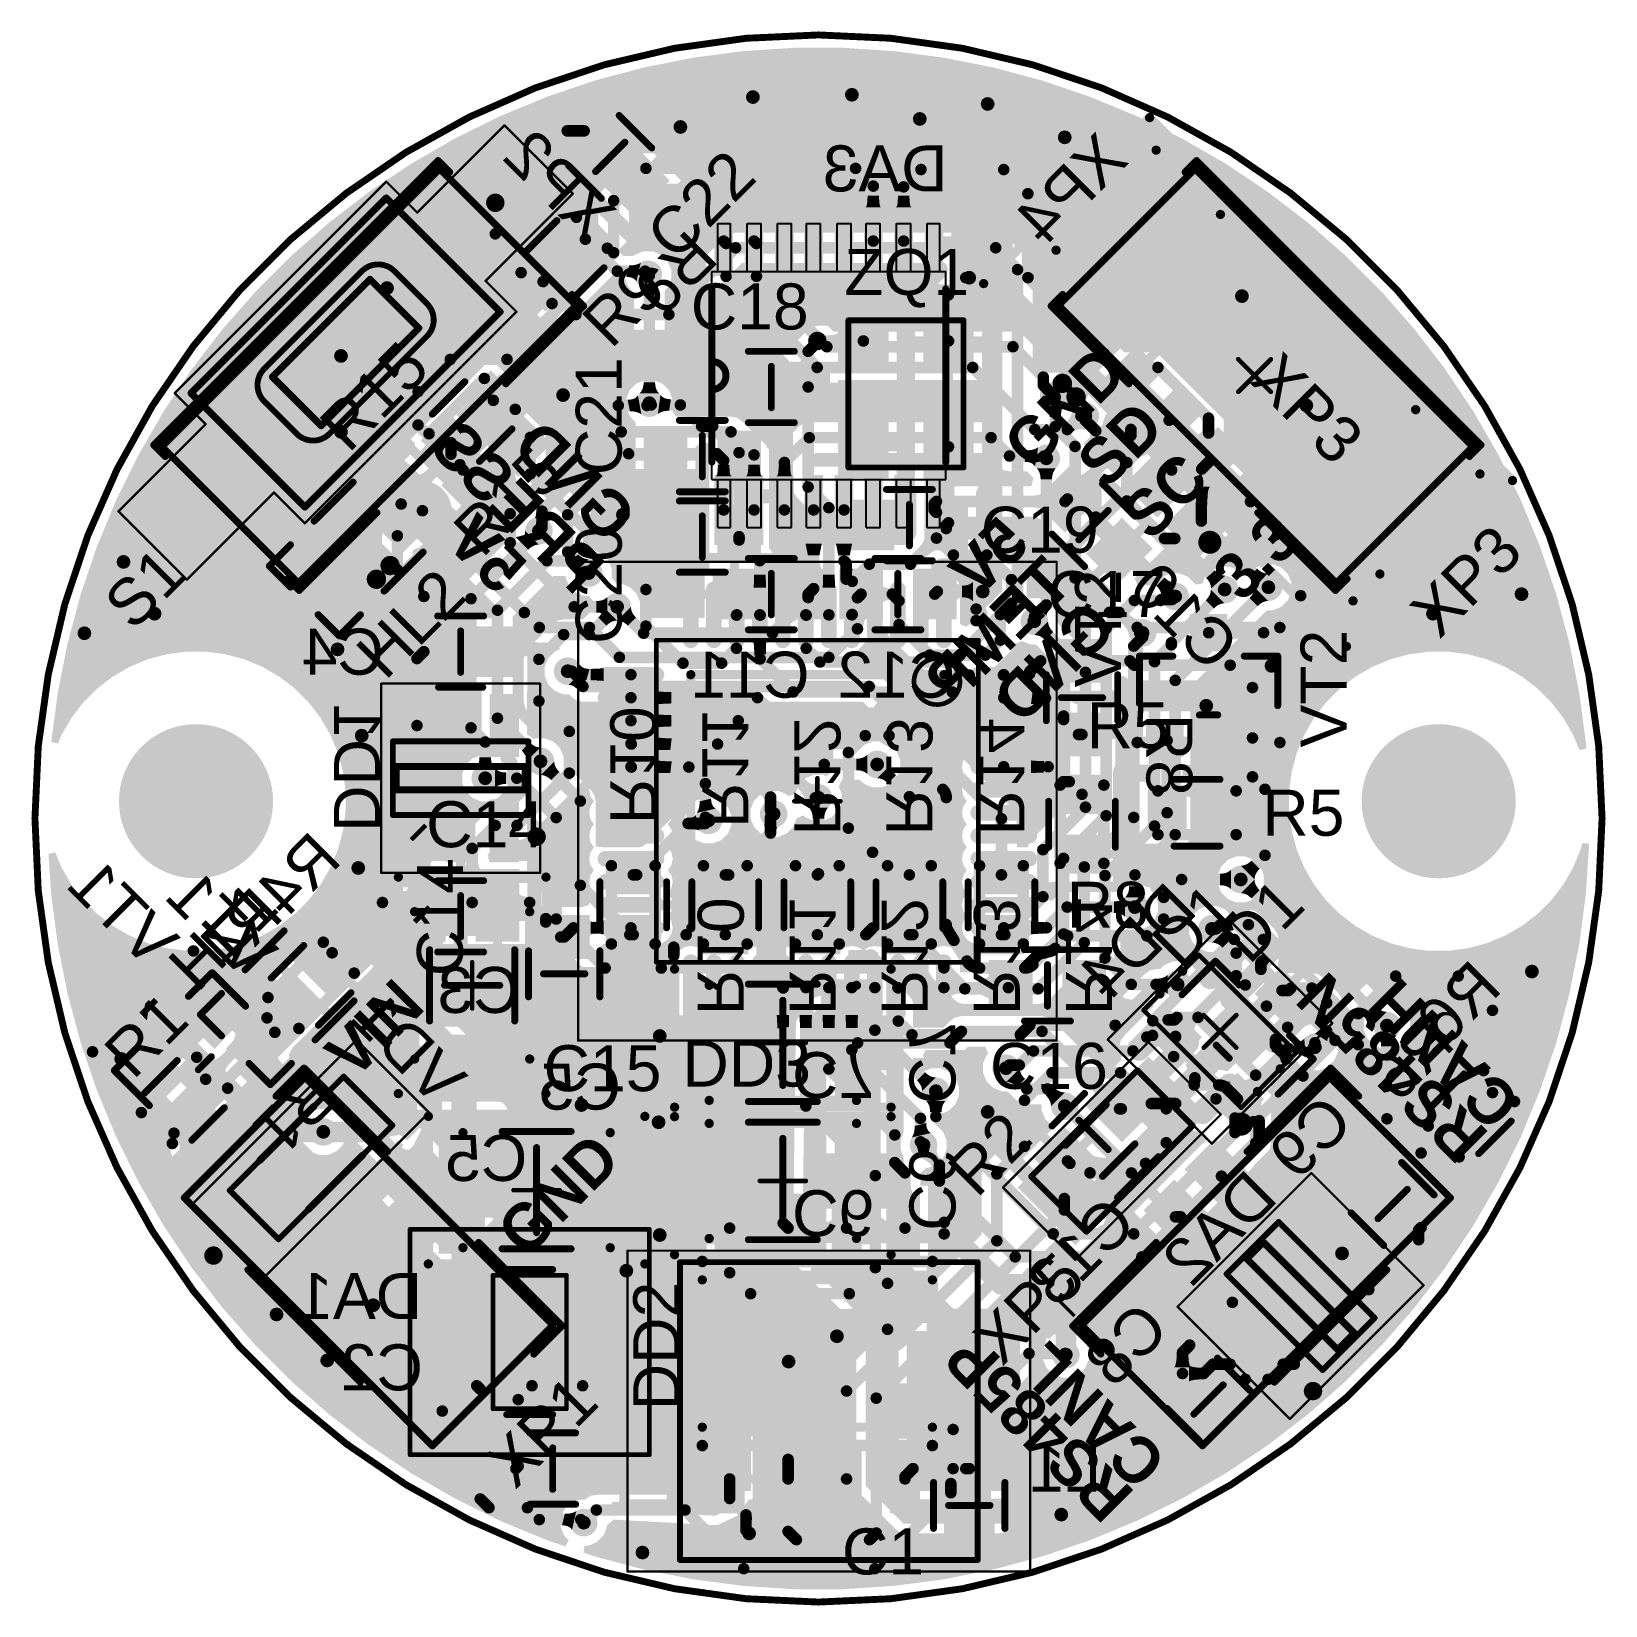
# Model space of a CAD drawing. Header units: inches. Extents: x -0.1 to 34.1, y 0 to 34.2.
import ezdxf

# ---------------------------------------------------------------- set-up
doc = ezdxf.new("R2010")
doc.units = ezdxf.units.IN
for name, color, linetype in [('Assembly Notes', 76, 'Continuous'), ('Bottom Layer 1', 5, 'Continuous'), ('Bottom Overlay', 54, 'Continuous'), ('Bottom Paste', 16, 'Continuous'), ('Bottom Solder', 6, 'Continuous'), ('Keep-Out Layer', 6, 'Continuous'), ('Mechanical 1', 6, 'Continuous'), ('Mechanical 13', 56, 'Continuous'), ('Mechanical 15', 56, 'Continuous'), ('Mechanical 16', 56, 'Continuous'), ('Mechanical 4', 56, 'Continuous'), ('Mechanical 5', 56, 'Continuous'), ('Multi-Layer', 9, 'Continuous'), ('Pad Holes', 156, 'Continuous'), ('Top 3D Body', 56, 'Continuous'), ('Top Assembly', 56, 'Continuous'), ('Top Component Center', 56, 'Continuous'), ('Top Courtyard', 56, 'Continuous'), ('Top Layer 1', 1, 'Continuous'), ('Top Overlay', 2, 'Continuous'), ('Top Paste', 8, 'Continuous'), ('Top Solder', 216, 'Continuous'), ('Via Holes', 16, 'Continuous')]:
    doc.layers.add(name, color=color, linetype=linetype)
doc.styles.add('Arial', font='', dxfattribs={"height": 0.2})
doc.styles.add('Century Gothic_Bold', font='', dxfattribs={"height": 0.2})
doc.styles.get('Arial').set_extended_font_data('Arial')
doc.styles.get('Century Gothic_Bold').set_extended_font_data('Century Gothic', bold=True)

msp = doc.modelspace()

# ---------------------------------------------------------------- texts
at = {"layer": 'Bottom Overlay', "text_generation_flag": 2}
for s, rotation, style, p in [('XP2', 315, 'Arial', (11.989, 29.604)), ('XP4', 45, 'Arial', (23.796, 31.389)), ('PRESS', 315, 'Century Gothic_Bold', (11.739, 21.942)), ('GND', 315, 'Century Gothic_Bold', (12.426, 23.055)), ('5V', 315, 'Century Gothic_Bold', (10.048, 21.944)), ('5V', 45, 'Century Gothic_Bold', (21.656, 23.048)), ('TEMP', 45, 'Century Gothic_Bold', (22.59, 22.171)), ('C10', 315, 'Arial', (25.53, 20.263)), ('GND', 45, 'Century Gothic_Bold', (23.545, 21.226)), ('DD1', 270, 'Arial', (6.5, 16.834)), ('R10', 270, 'Arial', (12.5, 17)), ('R11', 270, 'Arial', (14.5, 16.917)), ('R12', 270, 'Arial', (16.5, 16.75)), ('R13', 270, 'Arial', (18.5, 16.75)), ('R14', 270, 'Arial', (20.5, 16.75)), ('VT1', 315, 'Arial', (2.471, 13.822)), ('R4', 45, 'Arial', (5.443, 14.986)), ('DD4', 45, 'Arial', (25.296, 15.089)), ('VD1', 315, 'Arial', (8.721, 10.822)), ('R6', 45, 'Arial', (30.902, 12.195)), ('C7', 270, 'Arial', (19, 10.917)), ('C9', 45, 'Arial', (28.693, 10.486)), ('C6', 270, 'Arial', (19, 8.167)), ('DA2', 45, 'Arial', (27.046, 8.839)), ('C13', 45, 'Arial', (23.987, 8.28)), ('C8', 45, 'Arial', (24.693, 5.986))]:
    msp.add_text(s, height=1, rotation=rotation, dxfattribs=dict(at, style=style)).set_placement(p)
at = {"layer": 'Bottom Overlay', "style": 'Arial', "text_generation_flag": 2}
for s, p in [('DA3', (19.833, 30.75)), ('C4', (7.583, 20.25)), ('C11', (16.833, 19.75)), ('C12', (20, 19.75)), ('C3', (10.533, 12.9)), ('C5', (12.733, 10.8)), ('DA1', (8.416, 6.25)), ('C2', (8.433, 4.7)), ('L1', (23.166, 2.5))]:
    msp.add_text(s, height=1, dxfattribs=at).set_placement(p)
at = {"layer": 'Top Overlay'}
for s, rotation, style, p in [('C22', 45, 'Arial', (13.911, 29.204)), ('R9', 45, 'Arial', (12.514, 27.307)), ('C21', 90, 'Arial', (12.75, 24.584)), ('GND', 45, 'Century Gothic_Bold', (21.674, 24.655)), ('SD', 45, 'Century Gothic_Bold', (23.274, 24.255)), ('R15', 45, 'Arial', (9.72, 22.763)), ('SC', 45, 'Century Gothic_Bold', (24.247, 23.129)), ('3.3', 45, 'Century Gothic_Bold', (26.221, 21.802)), ('C20', 90, 'Arial', (12.75, 20.917)), ('XP3', 45, 'Arial', (30.511, 21.004)), ('S1', 45, 'Arial', (2.132, 21.175)), ('HL2', 45, 'Arial', (7.611, 20.104)), ('VT2', 90, 'Arial', (28.5, 18.667)), ('HL1', 45, 'Arial', (3.529, 13.322)), ('D1', 45, 'Arial', (26.382, 13.925)), ('RS485N', 135, 'Century Gothic_Bold', (31.623, 10.272)), ('VIN', 45, 'Century Gothic_Bold', (6.94, 11.422)), ('CANH', 135, 'Century Gothic_Bold', (32.343, 10.992)), ('R1', 45, 'Arial', (2.132, 11.425)), ('R2', 45, 'Arial', (20.464, 8.857)), ('GND', 45, 'Century Gothic_Bold', (10.674, 7.555)), ('XP5', 45, 'Arial', (21.011, 5.204)), ('DD2', 90, 'Arial', (14, 4.267)), ('RS485P', 135, 'Century Gothic_Bold', (23.923, 2.472)), ('CANL', 135, 'Century Gothic_Bold', (24.643, 3.192)), ('XP1', 45, 'Arial', (10.429, 2.522))]:
    msp.add_text(s, height=1, rotation=rotation, dxfattribs=dict(at, style=style)).set_placement(p)
at = {"layer": 'Top Overlay', "style": 'Arial'}
for s, p in [('ZQ1', (17.584, 28.5)), ('C18', (14.25, 27.75)), ('C19', (20.55, 22.9)), ('C17', (22, 21.5)), ('C14', (8.5, 16.5)), ('R5', (26.667, 16.75)), ('R8', (22.417, 14.75)), ('DD3', (14.067, 11.3)), ('C15', (11.05, 11.2)), ('C16', (20.75, 11.25)), ('C1', (17.534, 0.7))]:
    msp.add_text(s, height=1, dxfattribs=at).set_placement(p)

# ---------------------------------------------------------------- blocks, each defined once
blk = doc.blocks.new('1206R_449')
at = {"layer": 'Top Layer 1'}
for points in [[(-1.985, 0.86), (-0.935, 0.86), (-0.935, -0.86), (-1.985, -0.86)], [(0.935, 0.86), (1.985, 0.86), (1.985, -0.86), (0.935, -0.86)]]:
    blk.add_hatch(color=1, dxfattribs=at).paths.add_polyline_path(points)
at = {"layer": 'Top Paste'}
for points in [[(-1.985, 0.86), (-0.935, 0.86), (-0.935, -0.86), (-1.985, -0.86)], [(0.935, 0.86), (1.985, 0.86), (1.985, -0.86), (0.935, -0.86)]]:
    blk.add_hatch(color=8, dxfattribs=at).paths.add_polyline_path(points)
at = {"layer": 'Top Solder'}
for points in [[(-2.01, 0.885), (-0.91, 0.885), (-0.91, -0.885), (-2.01, -0.885)], [(0.91, 0.885), (2.01, 0.885), (2.01, -0.885), (0.91, -0.885)]]:
    blk.add_hatch(color=216, dxfattribs=at).paths.add_polyline_path(points)
at = {"layer": 'Mechanical 13'}
for points in [[(1.63, 0.85, 0.127, 0.127, 0), (-1.63, 0.85, 0.127, 0.127, 0)], [(-1.63, -0.85, 0.127, 0.127, 0), (-1.63, 0.85, 0.127, 0.127, 0)], [(1.63, -0.85, 0.127, 0.127, 0), (1.63, 0.85, 0.127, 0.127, 0)], [(1.63, -0.85, 0.127, 0.127, 0), (-1.63, -0.85, 0.127, 0.127, 0)]]:
    blk.add_lwpolyline(points, format="xyseb", dxfattribs=at)
for points in [[(-1.662, 0.85, 0.0635, 0.0635, 1), (-1.598, 0.85, 0.0635, 0.0635, 1)], [(-1.662, 0.85, 0.0635, 0.0635, 1), (-1.598, 0.85, 0.0635, 0.0635, 1)], [(1.598, 0.85, 0.0635, 0.0635, 1), (1.662, 0.85, 0.0635, 0.0635, 1)], [(1.598, 0.85, 0.0635, 0.0635, 1), (1.662, 0.85, 0.0635, 0.0635, 1)], [(-1.662, -0.85, 0.0635, 0.0635, 1), (-1.598, -0.85, 0.0635, 0.0635, 1)], [(-1.662, -0.85, 0.0635, 0.0635, 1), (-1.598, -0.85, 0.0635, 0.0635, 1)], [(1.598, -0.85, 0.0635, 0.0635, 1), (1.662, -0.85, 0.0635, 0.0635, 1)], [(1.598, -0.85, 0.0635, 0.0635, 1), (1.662, -0.85, 0.0635, 0.0635, 1)]]:
    blk.add_lwpolyline(points, format="xyseb", close=True, dxfattribs=at)
at = {"layer": 'Mechanical 15'}
for points in [[(2.235, 1.112, 0.05, 0.05, 0), (-2.235, 1.112, 0.05, 0.05, 0)], [(-2.235, -1.112, 0.05, 0.05, 0), (-2.235, 1.112, 0.05, 0.05, 0)], [(2.235, -1.112, 0.05, 0.05, 0), (2.235, 1.112, 0.05, 0.05, 0)], [(2.235, -1.112, 0.05, 0.05, 0), (-2.235, -1.112, 0.05, 0.05, 0)]]:
    blk.add_lwpolyline(points, format="xyseb", dxfattribs=at)
for points in [[(-2.247, 1.112, 0.025, 0.025, 1), (-2.223, 1.112, 0.025, 0.025, 1)], [(-2.247, 1.112, 0.025, 0.025, 1), (-2.223, 1.112, 0.025, 0.025, 1)], [(2.223, 1.112, 0.025, 0.025, 1), (2.247, 1.112, 0.025, 0.025, 1)], [(2.223, 1.112, 0.025, 0.025, 1), (2.247, 1.112, 0.025, 0.025, 1)], [(-2.247, -1.112, 0.025, 0.025, 1), (-2.223, -1.112, 0.025, 0.025, 1)], [(-2.247, -1.112, 0.025, 0.025, 1), (-2.223, -1.112, 0.025, 0.025, 1)], [(2.223, -1.112, 0.025, 0.025, 1), (2.247, -1.112, 0.025, 0.025, 1)], [(2.223, -1.112, 0.025, 0.025, 1), (2.247, -1.112, 0.025, 0.025, 1)]]:
    blk.add_lwpolyline(points, format="xyseb", close=True, dxfattribs=at)
at = {"layer": 'Top Overlay'}
for points in [[(0.625, 0.8, 0.15, 0.15, 0), (-0.625, 0.8, 0.15, 0.15, 0)], [(0.625, -0.8, 0.15, 0.15, 0), (-0.625, -0.8, 0.15, 0.15, 0)]]:
    blk.add_lwpolyline(points, format="xyseb", dxfattribs=at)
for points in [[(-0.663, 0.8, 0.075, 0.075, 1), (-0.587, 0.8, 0.075, 0.075, 1)], [(0.587, 0.8, 0.075, 0.075, 1), (0.663, 0.8, 0.075, 0.075, 1)], [(-0.663, -0.8, 0.075, 0.075, 1), (-0.587, -0.8, 0.075, 0.075, 1)], [(0.587, -0.8, 0.075, 0.075, 1), (0.663, -0.8, 0.075, 0.075, 1)]]:
    blk.add_lwpolyline(points, format="xyseb", close=True, dxfattribs=at)
blk = doc.blocks.new('TSOT26_B_450')
at = {"layer": 'Bottom Layer 1'}
for points in [[(-0.628, 1.6), (-0.628, 0.7), (-1.273, 0.7), (-1.273, 1.6)], [(0.322, 1.6), (0.322, 0.7), (-0.322, 0.7), (-0.322, 1.6)], [(1.273, 1.6), (1.273, 0.7), (0.628, 0.7), (0.628, 1.6)], [(-0.628, -0.7), (-0.628, -1.6), (-1.273, -1.6), (-1.273, -0.7)], [(0.322, -0.7), (0.322, -1.6), (-0.322, -1.6), (-0.322, -0.7)], [(1.273, -0.7), (1.273, -1.6), (0.628, -1.6), (0.628, -0.7)]]:
    blk.add_hatch(color=5, dxfattribs=at).paths.add_polyline_path(points)
at = {"layer": 'Bottom Paste'}
for points in [[(-0.628, 1.6), (-0.628, 0.7), (-1.273, 0.7), (-1.273, 1.6)], [(0.322, 1.6), (0.322, 0.7), (-0.322, 0.7), (-0.322, 1.6)], [(1.273, 1.6), (1.273, 0.7), (0.628, 0.7), (0.628, 1.6)], [(-0.628, -0.7), (-0.628, -1.6), (-1.273, -1.6), (-1.273, -0.7)], [(0.322, -0.7), (0.322, -1.6), (-0.322, -1.6), (-0.322, -0.7)], [(1.273, -0.7), (1.273, -1.6), (0.628, -1.6), (0.628, -0.7)]]:
    blk.add_hatch(color=16, dxfattribs=at).paths.add_polyline_path(points)
at = {"layer": 'Bottom Solder'}
for points in [[(-0.602, 1.625), (-0.602, 0.675), (-1.298, 0.675), (-1.298, 1.625)], [(0.348, 1.625), (0.348, 0.675), (-0.348, 0.675), (-0.348, 1.625)], [(1.298, 1.625), (1.298, 0.675), (0.602, 0.675), (0.602, 1.625)], [(-0.602, -0.675), (-0.602, -1.625), (-1.298, -1.625), (-1.298, -0.675)], [(0.348, -0.675), (0.348, -1.625), (-0.348, -1.625), (-0.348, -0.675)], [(1.298, -0.675), (1.298, -1.625), (0.602, -1.625), (0.602, -0.675)]]:
    blk.add_hatch(color=6, dxfattribs=at).paths.add_polyline_path(points)
at = {"layer": 'Bottom Overlay'}
for points in [[(-1.45, 1.9, 0.15, 0.15, 1), (-1.55, 1.9, 0.15, 0.15, 1)], [(-1.587, 1.9, 0.075, 0.075, 1), (-1.512, 1.9, 0.075, 0.075, 1)], [(-1.488, 1.9, 0.075, 0.075, 1), (-1.412, 1.9, 0.075, 0.075, 1)], [(-1.613, 0.5, 0.075, 0.075, 1), (-1.538, 0.5, 0.075, 0.075, 1)], [(1.537, 0.5, 0.075, 0.075, 1), (1.612, 0.5, 0.075, 0.075, 1)], [(-1.613, -0.5, 0.075, 0.075, 1), (-1.538, -0.5, 0.075, 0.075, 1)], [(1.537, -0.5, 0.075, 0.075, 1), (1.612, -0.5, 0.075, 0.075, 1)]]:
    blk.add_lwpolyline(points, format="xyseb", close=True, dxfattribs=at)
for points in [[(-1.575, 0.5, 0.15, 0.15, 0), (-1.575, -0.5, 0.15, 0.15, 0)], [(1.575, 0.5, 0.15, 0.15, 0), (1.575, -0.5, 0.15, 0.15, 0)]]:
    blk.add_lwpolyline(points, format="xyseb", dxfattribs=at)
at = {"layer": 'Mechanical 13'}
for points in [[(-1.45, 0.8, 0.1, 0.1, 0), (-1.45, -0.8, 0.1, 0.1, 0)], [(-1.45, 0.8, 0.1, 0.1, 0), (1.45, 0.8, 0.1, 0.1, 0)], [(1.45, 0.8, 0.1, 0.1, 0), (1.45, -0.8, 0.1, 0.1, 0)], [(-1.45, -0.8, 0.1, 0.1, 0), (1.45, -0.8, 0.1, 0.1, 0)]]:
    blk.add_lwpolyline(points, format="xyseb", dxfattribs=at)
for points in [[(-1.475, 0.8, 0.05, 0.05, 1), (-1.425, 0.8, 0.05, 0.05, 1)], [(-1.475, 0.8, 0.05, 0.05, 1), (-1.425, 0.8, 0.05, 0.05, 1)], [(1.425, 0.8, 0.05, 0.05, 1), (1.475, 0.8, 0.05, 0.05, 1)], [(1.425, 0.8, 0.05, 0.05, 1), (1.475, 0.8, 0.05, 0.05, 1)], [(-1.475, -0.8, 0.05, 0.05, 1), (-1.425, -0.8, 0.05, 0.05, 1)], [(-1.475, -0.8, 0.05, 0.05, 1), (-1.425, -0.8, 0.05, 0.05, 1)], [(1.425, -0.8, 0.05, 0.05, 1), (1.475, -0.8, 0.05, 0.05, 1)], [(1.425, -0.8, 0.05, 0.05, 1), (1.475, -0.8, 0.05, 0.05, 1)]]:
    blk.add_lwpolyline(points, format="xyseb", close=True, dxfattribs=at)
at = {"layer": 'Mechanical 15'}
for points in [[(-2.45, 2.6, 0.1, 0.1, 0), (-2.45, -2.6, 0.1, 0.1, 0)], [(-2.45, 2.6, 0.1, 0.1, 0), (2.45, 2.6, 0.1, 0.1, 0)], [(2.45, 2.6, 0.1, 0.1, 0), (2.45, -2.6, 0.1, 0.1, 0)], [(-2.45, -2.6, 0.1, 0.1, 0), (2.45, -2.6, 0.1, 0.1, 0)]]:
    blk.add_lwpolyline(points, format="xyseb", dxfattribs=at)
for points in [[(-2.475, 2.6, 0.05, 0.05, 1), (-2.425, 2.6, 0.05, 0.05, 1)], [(-2.475, 2.6, 0.05, 0.05, 1), (-2.425, 2.6, 0.05, 0.05, 1)], [(2.425, 2.6, 0.05, 0.05, 1), (2.475, 2.6, 0.05, 0.05, 1)], [(2.425, 2.6, 0.05, 0.05, 1), (2.475, 2.6, 0.05, 0.05, 1)], [(-2.475, -2.6, 0.05, 0.05, 1), (-2.425, -2.6, 0.05, 0.05, 1)], [(-2.475, -2.6, 0.05, 0.05, 1), (-2.425, -2.6, 0.05, 0.05, 1)], [(2.425, -2.6, 0.05, 0.05, 1), (2.475, -2.6, 0.05, 0.05, 1)], [(2.425, -2.6, 0.05, 0.05, 1), (2.475, -2.6, 0.05, 0.05, 1)]]:
    blk.add_lwpolyline(points, format="xyseb", close=True, dxfattribs=at)
blk = doc.blocks.new('QSMD3_2_2_5_451')
at = {"layer": 'Top Layer 1'}
for points in [[(-0.525, 0.65), (0.525, 0.65), (0.525, -0.65), (-0.525, -0.65)], [(1.325, 0.65), (2.375, 0.65), (2.375, -0.65), (1.325, -0.65)], [(-0.525, -1.65), (0.525, -1.65), (0.525, -2.95), (-0.525, -2.95)], [(1.325, -1.65), (2.375, -1.65), (2.375, -2.95), (1.325, -2.95)]]:
    blk.add_hatch(color=1, dxfattribs=at).paths.add_polyline_path(points)
at = {"layer": 'Top Paste'}
for points in [[(-0.525, 0.65), (0.525, 0.65), (0.525, -0.65), (-0.525, -0.65)], [(1.325, 0.65), (2.375, 0.65), (2.375, -0.65), (1.325, -0.65)], [(-0.525, -1.65), (0.525, -1.65), (0.525, -2.95), (-0.525, -2.95)], [(1.325, -1.65), (2.375, -1.65), (2.375, -2.95), (1.325, -2.95)]]:
    blk.add_hatch(color=8, dxfattribs=at).paths.add_polyline_path(points)
at = {"layer": 'Top Solder'}
for points in [[(-0.55, 0.675), (0.55, 0.675), (0.55, -0.675), (-0.55, -0.675)], [(1.3, 0.675), (2.4, 0.675), (2.4, -0.675), (1.3, -0.675)], [(-0.55, -1.625), (0.55, -1.625), (0.55, -2.975), (-0.55, -2.975)], [(1.3, -1.625), (2.4, -1.625), (2.4, -2.975), (1.3, -2.975)]]:
    blk.add_hatch(color=216, dxfattribs=at).paths.add_polyline_path(points)
at = {"layer": 'Mechanical 13'}
for points in [[(-0.325, 0.45, 0.127, 0.127, 0), (2.175, 0.45, 0.127, 0.127, 0)], [(-0.325, -2.75, 0.127, 0.127, 0), (-0.325, 0.45, 0.127, 0.127, 0)], [(2.175, -2.75, 0.127, 0.127, 0), (2.175, 0.45, 0.127, 0.127, 0)], [(-0.325, -2.75, 0.127, 0.127, 0), (2.175, -2.75, 0.127, 0.127, 0)]]:
    blk.add_lwpolyline(points, format="xyseb", dxfattribs=at)
for points in [[(-0.357, 0.45, 0.0635, 0.0635, 1), (-0.293, 0.45, 0.0635, 0.0635, 1)], [(-0.357, 0.45, 0.0635, 0.0635, 1), (-0.293, 0.45, 0.0635, 0.0635, 1)], [(2.143, 0.45, 0.0635, 0.0635, 1), (2.207, 0.45, 0.0635, 0.0635, 1)], [(2.143, 0.45, 0.0635, 0.0635, 1), (2.207, 0.45, 0.0635, 0.0635, 1)], [(-0.9, 0, 0.2, 0.2, 1), (-1.1, 0, 0.2, 0.2, 1)], [(-1.15, 0, 0.1, 0.1, 1), (-1.05, 0, 0.1, 0.1, 1)], [(-0.95, 0, 0.1, 0.1, 1), (-0.85, 0, 0.1, 0.1, 1)], [(-0.357, -2.75, 0.0635, 0.0635, 1), (-0.293, -2.75, 0.0635, 0.0635, 1)], [(-0.357, -2.75, 0.0635, 0.0635, 1), (-0.293, -2.75, 0.0635, 0.0635, 1)], [(2.143, -2.75, 0.0635, 0.0635, 1), (2.207, -2.75, 0.0635, 0.0635, 1)], [(2.143, -2.75, 0.0635, 0.0635, 1), (2.207, -2.75, 0.0635, 0.0635, 1)]]:
    blk.add_lwpolyline(points, format="xyseb", close=True, dxfattribs=at)
at = {"layer": 'Top Overlay'}
for points in [[(-0.9, 0, 0.2, 0.2, 1), (-1.1, 0, 0.2, 0.2, 1)], [(-1.15, 0, 0.1, 0.1, 1), (-1.05, 0, 0.1, 0.1, 1)], [(-0.95, 0, 0.1, 0.1, 1), (-0.85, 0, 0.1, 0.1, 1)], [(-0.357, -1.02, 0.0635, 0.0635, 1), (-0.293, -1.02, 0.0635, 0.0635, 1)], [(2.143, -1.02, 0.0635, 0.0635, 1), (2.207, -1.02, 0.0635, 0.0635, 1)], [(-0.357, -1.18, 0.0635, 0.0635, 1), (-0.293, -1.18, 0.0635, 0.0635, 1)], [(2.143, -1.18, 0.0635, 0.0635, 1), (2.207, -1.18, 0.0635, 0.0635, 1)]]:
    blk.add_lwpolyline(points, format="xyseb", close=True, dxfattribs=at)
for points in [[(-0.325, -1.18, 0.127, 0.127, 0), (-0.325, -1.02, 0.127, 0.127, 0)], [(2.175, -1.18, 0.127, 0.127, 0), (2.175, -1.02, 0.127, 0.127, 0)]]:
    blk.add_lwpolyline(points, format="xyseb", dxfattribs=at)
blk = doc.blocks.new('P_________533984002_452')
at = {"layer": 'Top Layer 1'}
for points in [[(-4.28, 2.304), (-2.07, 2.304), (-2.07, -0.795), (-4.28, -0.795)], [(2.07, 2.304), (4.28, 2.304), (4.28, -0.795), (2.07, -0.795)], [(-1.07, -1.348), (-0.181, -1.348), (-0.181, -2.643), (-1.07, -2.643)], [(0.181, -1.348), (1.07, -1.348), (1.07, -2.643), (0.181, -2.643)]]:
    blk.add_hatch(color=1, dxfattribs=at).paths.add_polyline_path(points)
at = {"layer": 'Top Paste'}
for points in [[(-4.28, 2.304), (-2.07, 2.304), (-2.07, -0.795), (-4.28, -0.795)], [(2.07, 2.304), (4.28, 2.304), (4.28, -0.795), (2.07, -0.795)], [(-1.07, -1.348), (-0.181, -1.348), (-0.181, -2.643), (-1.07, -2.643)], [(0.181, -1.348), (1.07, -1.348), (1.07, -2.643), (0.181, -2.643)]]:
    blk.add_hatch(color=8, dxfattribs=at).paths.add_polyline_path(points)
at = {"layer": 'Top Solder'}
for points in [[(-4.305, 2.329), (-2.045, 2.329), (-2.045, -0.82), (-4.305, -0.82)], [(2.045, 2.329), (4.305, 2.329), (4.305, -0.82), (2.045, -0.82)], [(-1.095, -1.323), (-0.155, -1.323), (-0.155, -2.669), (-1.095, -2.669)], [(0.155, -1.323), (1.095, -1.323), (1.095, -2.669), (0.155, -2.669)]]:
    blk.add_hatch(color=216, dxfattribs=at).paths.add_polyline_path(points)
at = {"layer": 'Mechanical 13'}
for points in [[(-3.81, -1.854, 0.152, 0.152, 0), (-3.81, 1.854, 0.152, 0.152, 0)], [(3.81, 1.854, 0.152, 0.152, 0), (-3.81, 1.854, 0.152, 0.152, 0)], [(3.81, -1.854, 0.152, 0.152, 0), (3.81, 1.854, 0.152, 0.152, 0)], [(0.254, -0.102, 0.508, 0.508, -1), (1.016, -0.102, 0.508, 0.508, 0)], [(1.016, -0.102, 0.508, 0.508, -1), (0.254, -0.102, 0.508, 0.508, 0)], [(3.81, -1.854, 0.152, 0.152, 0), (-3.81, -1.854, 0.152, 0.152, 0)]]:
    blk.add_lwpolyline(points, format="xyseb", dxfattribs=at)
for points in [[(-3.848, 1.854, 0.0762, 0.0762, 1), (-3.772, 1.854, 0.0762, 0.0762, 1)], [(-3.848, 1.854, 0.0762, 0.0762, 1), (-3.772, 1.854, 0.0762, 0.0762, 1)], [(3.772, 1.854, 0.0762, 0.0762, 1), (3.848, 1.854, 0.0762, 0.0762, 1)], [(3.772, 1.854, 0.0762, 0.0762, 1), (3.848, 1.854, 0.0762, 0.0762, 1)], [(0.127, -0.102, 0.254, 0.254, 1), (0.381, -0.102, 0.254, 0.254, 1)], [(0.127, -0.102, 0.254, 0.254, 1), (0.381, -0.102, 0.254, 0.254, 1)], [(0.889, -0.102, 0.254, 0.254, 1), (1.143, -0.102, 0.254, 0.254, 1)], [(0.889, -0.102, 0.254, 0.254, 1), (1.143, -0.102, 0.254, 0.254, 1)], [(-3.848, -1.854, 0.0762, 0.0762, 1), (-3.772, -1.854, 0.0762, 0.0762, 1)], [(-3.848, -1.854, 0.0762, 0.0762, 1), (-3.772, -1.854, 0.0762, 0.0762, 1)], [(3.772, -1.854, 0.0762, 0.0762, 1), (3.848, -1.854, 0.0762, 0.0762, 1)], [(3.772, -1.854, 0.0762, 0.0762, 1), (3.848, -1.854, 0.0762, 0.0762, 1)]]:
    blk.add_lwpolyline(points, format="xyseb", close=True, dxfattribs=at)
at = {"layer": 'Top Overlay'}
for points in [[(1.727, 1.981, 0.152, 0.152, 0), (-1.727, 1.981, 0.152, 0.152, 0)], [(-3.962, -1.981, 0.152, 0.152, 0), (-3.962, -1.118, 0.152, 0.152, 0)], [(3.962, -1.981, 0.152, 0.152, 0), (3.962, -1.118, 0.152, 0.152, 0)], [(-1.397, -1.981, 0.152, 0.152, 0), (-3.962, -1.981, 0.152, 0.152, 0)], [(3.962, -1.981, 0.152, 0.152, 0), (1.397, -1.981, 0.152, 0.152, 0)], [(1.68, -2.642, 0.508, 0.508, -1), (2.18, -2.642, 0.508, 0.508, 0)], [(1.795, -2.852, 0.508, 0.508, -0.255141), (1.68, -2.642, 0.508, 0.508, 0)], [(2.18, -2.642, 0.508, 0.508, -0.255141), (2.066, -2.852, 0.508, 0.508, 0)]]:
    blk.add_lwpolyline(points, format="xyseb", dxfattribs=at)
for points in [[(-1.765, 1.981, 0.0762, 0.0762, 1), (-1.689, 1.981, 0.0762, 0.0762, 1)], [(1.689, 1.981, 0.0762, 0.0762, 1), (1.765, 1.981, 0.0762, 0.0762, 1)], [(-4.001, -1.118, 0.0762, 0.0762, 1), (-3.924, -1.118, 0.0762, 0.0762, 1)], [(3.924, -1.118, 0.0762, 0.0762, 1), (4, -1.118, 0.0762, 0.0762, 1)], [(-4.001, -1.981, 0.0762, 0.0762, 1), (-3.924, -1.981, 0.0762, 0.0762, 1)], [(-4.001, -1.981, 0.0762, 0.0762, 1), (-3.924, -1.981, 0.0762, 0.0762, 1)], [(-1.435, -1.981, 0.0762, 0.0762, 1), (-1.359, -1.981, 0.0762, 0.0762, 1)], [(1.359, -1.981, 0.0762, 0.0762, 1), (1.435, -1.981, 0.0762, 0.0762, 1)], [(3.924, -1.981, 0.0762, 0.0762, 1), (4, -1.981, 0.0762, 0.0762, 1)], [(3.924, -1.981, 0.0762, 0.0762, 1), (4, -1.981, 0.0762, 0.0762, 1)], [(1.553, -2.642, 0.254, 0.254, 1), (1.807, -2.642, 0.254, 0.254, 1)], [(1.553, -2.642, 0.254, 0.254, 1), (1.807, -2.642, 0.254, 0.254, 1)], [(2.053, -2.642, 0.254, 0.254, 1), (2.307, -2.642, 0.254, 0.254, 1)], [(2.053, -2.642, 0.254, 0.254, 1), (2.307, -2.642, 0.254, 0.254, 1)], [(1.668, -2.852, 0.254, 0.254, 1), (1.922, -2.852, 0.254, 0.254, 1)], [(1.939, -2.852, 0.254, 0.254, 1), (2.193, -2.852, 0.254, 0.254, 1)]]:
    blk.add_lwpolyline(points, format="xyseb", close=True, dxfattribs=at)
blk = doc.blocks.new('CONN_532610001_SD_03_MOL_B_453')
at = {"layer": 'Bottom Layer 1'}
for points in [[(-1.656, 3.755), (-0.844, 3.755), (-0.844, 2.054), (-1.656, 2.054)], [(-0.406, 3.755), (0.406, 3.755), (0.406, 2.054), (-0.406, 2.054)], [(0.844, 3.755), (1.656, 3.755), (1.656, 2.054), (0.844, 2.054)], [(-4.905, 1.554), (-2.695, 1.554), (-2.695, -1.545), (-4.905, -1.545)], [(2.695, 1.554), (4.905, 1.554), (4.905, -1.545), (2.695, -1.545)]]:
    blk.add_hatch(color=5, dxfattribs=at).paths.add_polyline_path(points)
at = {"layer": 'Bottom Paste'}
for points in [[(-1.656, 3.755), (-0.844, 3.755), (-0.844, 2.054), (-1.656, 2.054)], [(-0.406, 3.755), (0.406, 3.755), (0.406, 2.054), (-0.406, 2.054)], [(0.844, 3.755), (1.656, 3.755), (1.656, 2.054), (0.844, 2.054)], [(-4.905, 1.554), (-2.695, 1.554), (-2.695, -1.545), (-4.905, -1.545)], [(2.695, 1.554), (4.905, 1.554), (4.905, -1.545), (2.695, -1.545)]]:
    blk.add_hatch(color=16, dxfattribs=at).paths.add_polyline_path(points)
at = {"layer": 'Bottom Solder'}
for points in [[(-1.758, 3.857), (-0.742, 3.857), (-0.742, 1.952), (-1.758, 1.952)], [(-0.508, 3.857), (0.508, 3.857), (0.508, 1.952), (-0.508, 1.952)], [(0.742, 3.857), (1.758, 3.857), (1.758, 1.952), (0.742, 1.952)], [(-5.007, 1.656), (-2.593, 1.656), (-2.593, -1.647), (-5.007, -1.647)], [(2.593, 1.656), (5.007, 1.656), (5.007, -1.647), (2.593, -1.647)]]:
    blk.add_hatch(color=6, dxfattribs=at).paths.add_polyline_path(points)
at = {"layer": 'Bottom Overlay'}
for points in [[(3.01, 3.25, 0.42, 0.42, 1), (2.59, 3.25, 0.42, 0.42, 1)], [(2.485, 3.25, 0.21, 0.21, 1), (2.695, 3.25, 0.21, 0.21, 1)], [(2.905, 3.25, 0.21, 0.21, 1), (3.115, 3.25, 0.21, 0.21, 1)], [(-4.407, 2.235, 0.0762, 0.0762, 1), (-4.331, 2.235, 0.0762, 0.0762, 1)], [(-4.407, 2.235, 0.0762, 0.0762, 1), (-4.331, 2.235, 0.0762, 0.0762, 1)], [(-2.019, 2.235, 0.0762, 0.0762, 1), (-1.943, 2.235, 0.0762, 0.0762, 1)], [(1.943, 2.235, 0.0762, 0.0762, 1), (2.019, 2.235, 0.0762, 0.0762, 1)], [(4.331, 2.235, 0.0762, 0.0762, 1), (4.407, 2.235, 0.0762, 0.0762, 1)], [(4.331, 2.235, 0.0762, 0.0762, 1), (4.407, 2.235, 0.0762, 0.0762, 1)], [(-4.407, 1.88, 0.0762, 0.0762, 1), (-4.331, 1.88, 0.0762, 0.0762, 1)], [(4.331, 1.88, 0.0762, 0.0762, 1), (4.407, 1.88, 0.0762, 0.0762, 1)], [(-4.407, -1.88, 0.0762, 0.0762, 1), (-4.331, -1.88, 0.0762, 0.0762, 1)], [(4.331, -1.88, 0.0762, 0.0762, 1), (4.407, -1.88, 0.0762, 0.0762, 1)], [(-4.407, -2.235, 0.0762, 0.0762, 1), (-4.331, -2.235, 0.0762, 0.0762, 1)], [(-4.407, -2.235, 0.0762, 0.0762, 1), (-4.331, -2.235, 0.0762, 0.0762, 1)], [(4.331, -2.235, 0.0762, 0.0762, 1), (4.407, -2.235, 0.0762, 0.0762, 1)], [(4.331, -2.235, 0.0762, 0.0762, 1), (4.407, -2.235, 0.0762, 0.0762, 1)]]:
    blk.add_lwpolyline(points, format="xyseb", close=True, dxfattribs=at)
for points in [[(-1.981, 2.235, 0.152, 0.152, 0), (-4.369, 2.235, 0.152, 0.152, 0)], [(-4.369, 2.235, 0.152, 0.152, 0), (-4.369, 1.88, 0.152, 0.152, 0)], [(4.369, 2.235, 0.152, 0.152, 0), (1.981, 2.235, 0.152, 0.152, 0)], [(4.369, 2.235, 0.152, 0.152, 0), (4.369, 1.88, 0.152, 0.152, 0)], [(-4.369, -1.88, 0.152, 0.152, 0), (-4.369, -2.235, 0.152, 0.152, 0)], [(4.369, -1.88, 0.152, 0.152, 0), (4.369, -2.235, 0.152, 0.152, 0)], [(4.369, -2.235, 0.152, 0.152, 0), (-4.369, -2.235, 0.152, 0.152, 0)]]:
    blk.add_lwpolyline(points, format="xyseb", dxfattribs=at)
at = {"layer": 'Mechanical 13'}
for points in [[(0.864, 2.896, 0.508, 0.508, -1), (1.626, 2.896, 0.508, 0.508, 0)], [(1.626, 2.896, 0.508, 0.508, -1), (0.864, 2.896, 0.508, 0.508, 0)], [(4.267, 2.108, 0.152, 0.152, 0), (-4.267, 2.108, 0.152, 0.152, 0)], [(-4.267, 2.108, 0.152, 0.152, 0), (-4.267, -2.083, 0.152, 0.152, 0)], [(4.267, 2.108, 0.152, 0.152, 0), (4.267, -2.083, 0.152, 0.152, 0)], [(4.267, -2.083, 0.152, 0.152, 0), (-4.267, -2.083, 0.152, 0.152, 0)]]:
    blk.add_lwpolyline(points, format="xyseb", dxfattribs=at)
for points in [[(0.737, 2.896, 0.254, 0.254, 1), (0.991, 2.896, 0.254, 0.254, 1)], [(0.737, 2.896, 0.254, 0.254, 1), (0.991, 2.896, 0.254, 0.254, 1)], [(1.499, 2.896, 0.254, 0.254, 1), (1.753, 2.896, 0.254, 0.254, 1)], [(1.499, 2.896, 0.254, 0.254, 1), (1.753, 2.896, 0.254, 0.254, 1)], [(-4.305, 2.108, 0.0762, 0.0762, 1), (-4.229, 2.108, 0.0762, 0.0762, 1)], [(-4.305, 2.108, 0.0762, 0.0762, 1), (-4.229, 2.108, 0.0762, 0.0762, 1)], [(4.229, 2.108, 0.0762, 0.0762, 1), (4.305, 2.108, 0.0762, 0.0762, 1)], [(4.229, 2.108, 0.0762, 0.0762, 1), (4.305, 2.108, 0.0762, 0.0762, 1)], [(-4.305, -2.083, 0.0762, 0.0762, 1), (-4.229, -2.083, 0.0762, 0.0762, 1)], [(-4.305, -2.083, 0.0762, 0.0762, 1), (-4.229, -2.083, 0.0762, 0.0762, 1)], [(4.229, -2.083, 0.0762, 0.0762, 1), (4.305, -2.083, 0.0762, 0.0762, 1)], [(4.229, -2.083, 0.0762, 0.0762, 1), (4.305, -2.083, 0.0762, 0.0762, 1)]]:
    blk.add_lwpolyline(points, format="xyseb", close=True, dxfattribs=at)
blk = doc.blocks.new('53398_0471_454')
at = {"layer": 'Top Layer 1'}
for points in [[(-5.475, 2.25), (-3.375, 2.25), (-3.375, -0.75), (-5.475, -0.75)], [(3.375, 2.25), (5.475, 2.25), (5.475, -0.75), (3.375, -0.75)], [(-2.275, -1.35), (-1.475, -1.35), (-1.475, -2.65), (-2.275, -2.65)], [(-1.025, -1.35), (-0.225, -1.35), (-0.225, -2.65), (-1.025, -2.65)], [(0.225, -1.35), (1.025, -1.35), (1.025, -2.65), (0.225, -2.65)], [(1.475, -1.35), (2.275, -1.35), (2.275, -2.65), (1.475, -2.65)]]:
    blk.add_hatch(color=1, dxfattribs=at).paths.add_polyline_path(points)
at = {"layer": 'Top Paste'}
for points in [[(-5.475, 2.25), (-3.375, 2.25), (-3.375, -0.75), (-5.475, -0.75)], [(3.375, 2.25), (5.475, 2.25), (5.475, -0.75), (3.375, -0.75)], [(-2.275, -1.35), (-1.475, -1.35), (-1.475, -2.65), (-2.275, -2.65)], [(-1.025, -1.35), (-0.225, -1.35), (-0.225, -2.65), (-1.025, -2.65)], [(0.225, -1.35), (1.025, -1.35), (1.025, -2.65), (0.225, -2.65)], [(1.475, -1.35), (2.275, -1.35), (2.275, -2.65), (1.475, -2.65)]]:
    blk.add_hatch(color=8, dxfattribs=at).paths.add_polyline_path(points)
at = {"layer": 'Top Solder'}
for points in [[(-5.475, 2.25), (-3.375, 2.25), (-3.375, -0.75), (-5.475, -0.75)], [(3.375, 2.25), (5.475, 2.25), (5.475, -0.75), (3.375, -0.75)], [(-2.275, -1.35), (-1.475, -1.35), (-1.475, -2.65), (-2.275, -2.65)], [(-1.025, -1.35), (-0.225, -1.35), (-0.225, -2.65), (-1.025, -2.65)], [(0.225, -1.35), (1.025, -1.35), (1.025, -2.65), (0.225, -2.65)], [(1.475, -1.35), (2.275, -1.35), (2.275, -2.65), (1.475, -2.65)]]:
    blk.add_hatch(color=216, dxfattribs=at).paths.add_polyline_path(points)
at = {"layer": 'Top 3D Body'}
for points in [[(-4.975, 1.95, 0.2, 0.2, 0), (4.975, 1.95, 0.2, 0.2, 0)], [(-4.975, -1.95, 0.2, 0.2, 0), (-4.975, 1.95, 0.2, 0.2, 0)], [(4.975, -1.95, 0.2, 0.2, 0), (4.975, 1.95, 0.2, 0.2, 0)], [(-4.975, -1.95, 0.2, 0.2, 0), (4.975, -1.95, 0.2, 0.2, 0)]]:
    blk.add_lwpolyline(points, format="xyseb", dxfattribs=at)
for points in [[(-5.025, 1.95, 0.1, 0.1, 1), (-4.925, 1.95, 0.1, 0.1, 1)], [(-5.025, 1.95, 0.1, 0.1, 1), (-4.925, 1.95, 0.1, 0.1, 1)], [(4.925, 1.95, 0.1, 0.1, 1), (5.025, 1.95, 0.1, 0.1, 1)], [(4.925, 1.95, 0.1, 0.1, 1), (5.025, 1.95, 0.1, 0.1, 1)], [(-5.025, -1.95, 0.1, 0.1, 1), (-4.925, -1.95, 0.1, 0.1, 1)], [(-5.025, -1.95, 0.1, 0.1, 1), (-4.925, -1.95, 0.1, 0.1, 1)], [(4.925, -1.95, 0.1, 0.1, 1), (5.025, -1.95, 0.1, 0.1, 1)], [(4.925, -1.95, 0.1, 0.1, 1), (5.025, -1.95, 0.1, 0.1, 1)]]:
    blk.add_lwpolyline(points, format="xyseb", close=True, dxfattribs=at)
at = {"layer": 'Top Assembly'}
for points in [[(-5.575, 2.35, 0.2, 0.2, 0), (5.575, 2.35, 0.2, 0.2, 0)], [(-5.575, -2.75, 0.2, 0.2, 0), (-5.575, 2.35, 0.2, 0.2, 0)], [(5.575, -2.75, 0.2, 0.2, 0), (5.575, 2.35, 0.2, 0.2, 0)], [(-5.575, -2.75, 0.2, 0.2, 0), (5.575, -2.75, 0.2, 0.2, 0)]]:
    blk.add_lwpolyline(points, format="xyseb", dxfattribs=at)
for points in [[(-5.625, 2.35, 0.1, 0.1, 1), (-5.525, 2.35, 0.1, 0.1, 1)], [(-5.625, 2.35, 0.1, 0.1, 1), (-5.525, 2.35, 0.1, 0.1, 1)], [(5.525, 2.35, 0.1, 0.1, 1), (5.625, 2.35, 0.1, 0.1, 1)], [(5.525, 2.35, 0.1, 0.1, 1), (5.625, 2.35, 0.1, 0.1, 1)], [(-5.625, -2.75, 0.1, 0.1, 1), (-5.525, -2.75, 0.1, 0.1, 1)], [(-5.625, -2.75, 0.1, 0.1, 1), (-5.525, -2.75, 0.1, 0.1, 1)], [(5.525, -2.75, 0.1, 0.1, 1), (5.625, -2.75, 0.1, 0.1, 1)], [(5.525, -2.75, 0.1, 0.1, 1), (5.625, -2.75, 0.1, 0.1, 1)]]:
    blk.add_lwpolyline(points, format="xyseb", close=True, dxfattribs=at)
at = {"layer": 'Top Component Center'}
for points in [[(0, -0.5, 0.1, 0.1, 0), (0, 0.5, 0.1, 0.1, 0)], [(-0.5, 0, 0.1, 0.1, 0), (0.5, 0, 0.1, 0.1, 0)]]:
    blk.add_lwpolyline(points, format="xyseb", dxfattribs=at)
for points in [[(-0.025, 0.5, 0.05, 0.05, 1), (0.025, 0.5, 0.05, 0.05, 1)], [(-0.525, 0, 0.05, 0.05, 1), (-0.475, 0, 0.05, 0.05, 1)], [(0.475, 0, 0.05, 0.05, 1), (0.525, 0, 0.05, 0.05, 1)], [(-0.025, -0.5, 0.05, 0.05, 1), (0.025, -0.5, 0.05, 0.05, 1)]]:
    blk.add_lwpolyline(points, format="xyseb", close=True, dxfattribs=at)
at = {"layer": 'Top Courtyard'}
for points in [[(-5.575, 2.35, 0.2, 0.2, 0), (5.575, 2.35, 0.2, 0.2, 0)], [(-5.575, -2.75, 0.2, 0.2, 0), (-5.575, 2.35, 0.2, 0.2, 0)], [(5.575, -2.75, 0.2, 0.2, 0), (5.575, 2.35, 0.2, 0.2, 0)], [(-5.575, -2.75, 0.2, 0.2, 0), (5.575, -2.75, 0.2, 0.2, 0)]]:
    blk.add_lwpolyline(points, format="xyseb", dxfattribs=at)
for points in [[(-5.625, 2.35, 0.1, 0.1, 1), (-5.525, 2.35, 0.1, 0.1, 1)], [(-5.625, 2.35, 0.1, 0.1, 1), (-5.525, 2.35, 0.1, 0.1, 1)], [(5.525, 2.35, 0.1, 0.1, 1), (5.625, 2.35, 0.1, 0.1, 1)], [(5.525, 2.35, 0.1, 0.1, 1), (5.625, 2.35, 0.1, 0.1, 1)], [(-5.625, -2.75, 0.1, 0.1, 1), (-5.525, -2.75, 0.1, 0.1, 1)], [(-5.625, -2.75, 0.1, 0.1, 1), (-5.525, -2.75, 0.1, 0.1, 1)], [(5.525, -2.75, 0.1, 0.1, 1), (5.625, -2.75, 0.1, 0.1, 1)], [(5.525, -2.75, 0.1, 0.1, 1), (5.625, -2.75, 0.1, 0.1, 1)]]:
    blk.add_lwpolyline(points, format="xyseb", close=True, dxfattribs=at)
at = {"layer": 'Top Overlay'}
for points in [[(-3, 1.95, 0.2, 0.2, 0), (3, 1.95, 0.2, 0.2, 0)], [(-4.975, -1.95, 0.2, 0.2, 0), (-4.975, -1.125, 0.2, 0.2, 0)], [(4.975, -1.95, 0.2, 0.2, 0), (4.975, -1.125, 0.2, 0.2, 0)], [(-4.975, -1.95, 0.2, 0.2, 0), (-2.65, -1.95, 0.2, 0.2, 0)], [(2.65, -1.95, 0.2, 0.2, 0), (4.975, -1.95, 0.2, 0.2, 0)]]:
    blk.add_lwpolyline(points, format="xyseb", dxfattribs=at)
for points in [[(-3.05, 1.95, 0.1, 0.1, 1), (-2.95, 1.95, 0.1, 0.1, 1)], [(2.95, 1.95, 0.1, 0.1, 1), (3.05, 1.95, 0.1, 0.1, 1)], [(-5.025, -1.125, 0.1, 0.1, 1), (-4.925, -1.125, 0.1, 0.1, 1)], [(4.925, -1.125, 0.1, 0.1, 1), (5.025, -1.125, 0.1, 0.1, 1)], [(-5.025, -1.95, 0.1, 0.1, 1), (-4.925, -1.95, 0.1, 0.1, 1)], [(-5.025, -1.95, 0.1, 0.1, 1), (-4.925, -1.95, 0.1, 0.1, 1)], [(-2.7, -1.95, 0.1, 0.1, 1), (-2.6, -1.95, 0.1, 0.1, 1)], [(2.6, -1.95, 0.1, 0.1, 1), (2.7, -1.95, 0.1, 0.1, 1)], [(4.925, -1.95, 0.1, 0.1, 1), (5.025, -1.95, 0.1, 0.1, 1)], [(4.925, -1.95, 0.1, 0.1, 1), (5.025, -1.95, 0.1, 0.1, 1)], [(2, -3.25, 0.25, 0.25, 1), (1.75, -3.25, 0.25, 0.25, 1)], [(1.687, -3.25, 0.125, 0.125, 1), (1.812, -3.25, 0.125, 0.125, 1)], [(1.938, -3.25, 0.125, 0.125, 1), (2.063, -3.25, 0.125, 0.125, 1)]]:
    blk.add_lwpolyline(points, format="xyseb", close=True, dxfattribs=at)
at = {"layer": 'Top Assembly', "style": 'Arial'}
blk.add_text('XP3', height=1, dxfattribs=at).set_placement((0, -0.189))
blk = doc.blocks.new('CONN_532610001_SD_03_MOL_B_455')
at = {"layer": 'Bottom Layer 1'}
for points in [[(-1.656, 3.755), (-0.844, 3.755), (-0.844, 2.054), (-1.656, 2.054)], [(-0.406, 3.755), (0.406, 3.755), (0.406, 2.054), (-0.406, 2.054)], [(0.844, 3.755), (1.656, 3.755), (1.656, 2.054), (0.844, 2.054)], [(-4.905, 1.554), (-2.695, 1.554), (-2.695, -1.545), (-4.905, -1.545)], [(2.695, 1.554), (4.905, 1.554), (4.905, -1.545), (2.695, -1.545)]]:
    blk.add_hatch(color=5, dxfattribs=at).paths.add_polyline_path(points)
at = {"layer": 'Bottom Paste'}
for points in [[(-1.656, 3.755), (-0.844, 3.755), (-0.844, 2.054), (-1.656, 2.054)], [(-0.406, 3.755), (0.406, 3.755), (0.406, 2.054), (-0.406, 2.054)], [(0.844, 3.755), (1.656, 3.755), (1.656, 2.054), (0.844, 2.054)], [(-4.905, 1.554), (-2.695, 1.554), (-2.695, -1.545), (-4.905, -1.545)], [(2.695, 1.554), (4.905, 1.554), (4.905, -1.545), (2.695, -1.545)]]:
    blk.add_hatch(color=16, dxfattribs=at).paths.add_polyline_path(points)
at = {"layer": 'Bottom Solder'}
for points in [[(-1.758, 3.857), (-0.742, 3.857), (-0.742, 1.952), (-1.758, 1.952)], [(-0.508, 3.857), (0.508, 3.857), (0.508, 1.952), (-0.508, 1.952)], [(0.742, 3.857), (1.758, 3.857), (1.758, 1.952), (0.742, 1.952)], [(-5.007, 1.656), (-2.593, 1.656), (-2.593, -1.647), (-5.007, -1.647)], [(2.593, 1.656), (5.007, 1.656), (5.007, -1.647), (2.593, -1.647)]]:
    blk.add_hatch(color=6, dxfattribs=at).paths.add_polyline_path(points)
at = {"layer": 'Bottom Overlay'}
for points in [[(3.01, 3.25, 0.42, 0.42, 1), (2.59, 3.25, 0.42, 0.42, 1)], [(2.485, 3.25, 0.21, 0.21, 1), (2.695, 3.25, 0.21, 0.21, 1)], [(2.905, 3.25, 0.21, 0.21, 1), (3.115, 3.25, 0.21, 0.21, 1)], [(-4.407, 2.235, 0.0762, 0.0762, 1), (-4.331, 2.235, 0.0762, 0.0762, 1)], [(-4.407, 2.235, 0.0762, 0.0762, 1), (-4.331, 2.235, 0.0762, 0.0762, 1)], [(-2.019, 2.235, 0.0762, 0.0762, 1), (-1.943, 2.235, 0.0762, 0.0762, 1)], [(1.943, 2.235, 0.0762, 0.0762, 1), (2.019, 2.235, 0.0762, 0.0762, 1)], [(4.331, 2.235, 0.0762, 0.0762, 1), (4.407, 2.235, 0.0762, 0.0762, 1)], [(4.331, 2.235, 0.0762, 0.0762, 1), (4.407, 2.235, 0.0762, 0.0762, 1)], [(-4.407, 1.88, 0.0762, 0.0762, 1), (-4.331, 1.88, 0.0762, 0.0762, 1)], [(4.331, 1.88, 0.0762, 0.0762, 1), (4.407, 1.88, 0.0762, 0.0762, 1)], [(-4.407, -1.88, 0.0762, 0.0762, 1), (-4.331, -1.88, 0.0762, 0.0762, 1)], [(4.331, -1.88, 0.0762, 0.0762, 1), (4.407, -1.88, 0.0762, 0.0762, 1)], [(-4.407, -2.235, 0.0762, 0.0762, 1), (-4.331, -2.235, 0.0762, 0.0762, 1)], [(-4.407, -2.235, 0.0762, 0.0762, 1), (-4.331, -2.235, 0.0762, 0.0762, 1)], [(4.331, -2.235, 0.0762, 0.0762, 1), (4.407, -2.235, 0.0762, 0.0762, 1)], [(4.331, -2.235, 0.0762, 0.0762, 1), (4.407, -2.235, 0.0762, 0.0762, 1)]]:
    blk.add_lwpolyline(points, format="xyseb", close=True, dxfattribs=at)
for points in [[(-4.369, 1.88, 0.152, 0.152, 0), (-4.369, 2.235, 0.152, 0.152, 0)], [(-1.981, 2.235, 0.152, 0.152, 0), (-4.369, 2.235, 0.152, 0.152, 0)], [(4.369, 2.235, 0.152, 0.152, 0), (1.981, 2.235, 0.152, 0.152, 0)], [(4.369, 1.88, 0.152, 0.152, 0), (4.369, 2.235, 0.152, 0.152, 0)], [(-4.369, -2.235, 0.152, 0.152, 0), (-4.369, -1.88, 0.152, 0.152, 0)], [(4.369, -2.235, 0.152, 0.152, 0), (4.369, -1.88, 0.152, 0.152, 0)], [(4.369, -2.235, 0.152, 0.152, 0), (-4.369, -2.235, 0.152, 0.152, 0)]]:
    blk.add_lwpolyline(points, format="xyseb", dxfattribs=at)
at = {"layer": 'Mechanical 13'}
for points in [[(0.864, 2.896, 0.508, 0.508, -1), (1.626, 2.896, 0.508, 0.508, 0)], [(1.626, 2.896, 0.508, 0.508, -1), (0.864, 2.896, 0.508, 0.508, 0)], [(4.267, 2.108, 0.152, 0.152, 0), (-4.267, 2.108, 0.152, 0.152, 0)], [(-4.267, -2.083, 0.152, 0.152, 0), (-4.267, 2.108, 0.152, 0.152, 0)], [(4.267, -2.083, 0.152, 0.152, 0), (4.267, 2.108, 0.152, 0.152, 0)], [(4.267, -2.083, 0.152, 0.152, 0), (-4.267, -2.083, 0.152, 0.152, 0)]]:
    blk.add_lwpolyline(points, format="xyseb", dxfattribs=at)
for points in [[(0.737, 2.896, 0.254, 0.254, 1), (0.991, 2.896, 0.254, 0.254, 1)], [(0.737, 2.896, 0.254, 0.254, 1), (0.991, 2.896, 0.254, 0.254, 1)], [(1.499, 2.896, 0.254, 0.254, 1), (1.753, 2.896, 0.254, 0.254, 1)], [(1.499, 2.896, 0.254, 0.254, 1), (1.753, 2.896, 0.254, 0.254, 1)], [(-4.305, 2.108, 0.0762, 0.0762, 1), (-4.229, 2.108, 0.0762, 0.0762, 1)], [(-4.305, 2.108, 0.0762, 0.0762, 1), (-4.229, 2.108, 0.0762, 0.0762, 1)], [(4.229, 2.108, 0.0762, 0.0762, 1), (4.305, 2.108, 0.0762, 0.0762, 1)], [(4.229, 2.108, 0.0762, 0.0762, 1), (4.305, 2.108, 0.0762, 0.0762, 1)], [(-4.305, -2.083, 0.0762, 0.0762, 1), (-4.229, -2.083, 0.0762, 0.0762, 1)], [(-4.305, -2.083, 0.0762, 0.0762, 1), (-4.229, -2.083, 0.0762, 0.0762, 1)], [(4.229, -2.083, 0.0762, 0.0762, 1), (4.305, -2.083, 0.0762, 0.0762, 1)], [(4.229, -2.083, 0.0762, 0.0762, 1), (4.305, -2.083, 0.0762, 0.0762, 1)]]:
    blk.add_lwpolyline(points, format="xyseb", close=True, dxfattribs=at)
blk = doc.blocks.new('P_________533984002_456')
at = {"layer": 'Top Layer 1'}
for points in [[(-4.28, 2.304), (-2.07, 2.304), (-2.07, -0.795), (-4.28, -0.795)], [(2.07, 2.304), (4.28, 2.304), (4.28, -0.795), (2.07, -0.795)], [(-1.07, -1.348), (-0.181, -1.348), (-0.181, -2.643), (-1.07, -2.643)], [(0.181, -1.348), (1.07, -1.348), (1.07, -2.643), (0.181, -2.643)]]:
    blk.add_hatch(color=1, dxfattribs=at).paths.add_polyline_path(points)
at = {"layer": 'Top Paste'}
for points in [[(-4.28, 2.304), (-2.07, 2.304), (-2.07, -0.795), (-4.28, -0.795)], [(2.07, 2.304), (4.28, 2.304), (4.28, -0.795), (2.07, -0.795)], [(-1.07, -1.348), (-0.181, -1.348), (-0.181, -2.643), (-1.07, -2.643)], [(0.181, -1.348), (1.07, -1.348), (1.07, -2.643), (0.181, -2.643)]]:
    blk.add_hatch(color=8, dxfattribs=at).paths.add_polyline_path(points)
at = {"layer": 'Top Solder'}
for points in [[(-4.305, 2.329), (-2.045, 2.329), (-2.045, -0.82), (-4.305, -0.82)], [(2.045, 2.329), (4.305, 2.329), (4.305, -0.82), (2.045, -0.82)], [(-1.095, -1.323), (-0.155, -1.323), (-0.155, -2.669), (-1.095, -2.669)], [(0.155, -1.323), (1.095, -1.323), (1.095, -2.669), (0.155, -2.669)]]:
    blk.add_hatch(color=216, dxfattribs=at).paths.add_polyline_path(points)
at = {"layer": 'Mechanical 13'}
for points in [[(-3.81, 1.854, 0.152, 0.152, 0), (-3.81, -1.854, 0.152, 0.152, 0)], [(3.81, 1.854, 0.152, 0.152, 0), (-3.81, 1.854, 0.152, 0.152, 0)], [(3.81, 1.854, 0.152, 0.152, 0), (3.81, -1.854, 0.152, 0.152, 0)], [(0.254, -0.102, 0.508, 0.508, -1), (1.016, -0.102, 0.508, 0.508, 0)], [(1.016, -0.102, 0.508, 0.508, -1), (0.254, -0.102, 0.508, 0.508, 0)], [(3.81, -1.854, 0.152, 0.152, 0), (-3.81, -1.854, 0.152, 0.152, 0)]]:
    blk.add_lwpolyline(points, format="xyseb", dxfattribs=at)
for points in [[(-3.848, 1.854, 0.0762, 0.0762, 1), (-3.772, 1.854, 0.0762, 0.0762, 1)], [(-3.848, 1.854, 0.0762, 0.0762, 1), (-3.772, 1.854, 0.0762, 0.0762, 1)], [(3.772, 1.854, 0.0762, 0.0762, 1), (3.848, 1.854, 0.0762, 0.0762, 1)], [(3.772, 1.854, 0.0762, 0.0762, 1), (3.848, 1.854, 0.0762, 0.0762, 1)], [(0.127, -0.102, 0.254, 0.254, 1), (0.381, -0.102, 0.254, 0.254, 1)], [(0.127, -0.102, 0.254, 0.254, 1), (0.381, -0.102, 0.254, 0.254, 1)], [(0.889, -0.102, 0.254, 0.254, 1), (1.143, -0.102, 0.254, 0.254, 1)], [(0.889, -0.102, 0.254, 0.254, 1), (1.143, -0.102, 0.254, 0.254, 1)], [(-3.848, -1.854, 0.0762, 0.0762, 1), (-3.772, -1.854, 0.0762, 0.0762, 1)], [(-3.848, -1.854, 0.0762, 0.0762, 1), (-3.772, -1.854, 0.0762, 0.0762, 1)], [(3.772, -1.854, 0.0762, 0.0762, 1), (3.848, -1.854, 0.0762, 0.0762, 1)], [(3.772, -1.854, 0.0762, 0.0762, 1), (3.848, -1.854, 0.0762, 0.0762, 1)]]:
    blk.add_lwpolyline(points, format="xyseb", close=True, dxfattribs=at)
at = {"layer": 'Top Overlay'}
for points in [[(1.727, 1.981, 0.152, 0.152, 0), (-1.727, 1.981, 0.152, 0.152, 0)], [(-3.962, -1.118, 0.152, 0.152, 0), (-3.962, -1.981, 0.152, 0.152, 0)], [(3.962, -1.118, 0.152, 0.152, 0), (3.962, -1.981, 0.152, 0.152, 0)], [(-1.397, -1.981, 0.152, 0.152, 0), (-3.962, -1.981, 0.152, 0.152, 0)], [(3.962, -1.981, 0.152, 0.152, 0), (1.397, -1.981, 0.152, 0.152, 0)], [(1.68, -2.642, 0.508, 0.508, -1), (2.18, -2.642, 0.508, 0.508, 0)], [(2.18, -2.642, 0.508, 0.508, -1), (1.68, -2.642, 0.508, 0.508, 0)]]:
    blk.add_lwpolyline(points, format="xyseb", dxfattribs=at)
for points in [[(-1.765, 1.981, 0.0762, 0.0762, 1), (-1.689, 1.981, 0.0762, 0.0762, 1)], [(1.689, 1.981, 0.0762, 0.0762, 1), (1.765, 1.981, 0.0762, 0.0762, 1)], [(-4.001, -1.118, 0.0762, 0.0762, 1), (-3.924, -1.118, 0.0762, 0.0762, 1)], [(3.924, -1.118, 0.0762, 0.0762, 1), (4, -1.118, 0.0762, 0.0762, 1)], [(-4.001, -1.981, 0.0762, 0.0762, 1), (-3.924, -1.981, 0.0762, 0.0762, 1)], [(-4.001, -1.981, 0.0762, 0.0762, 1), (-3.924, -1.981, 0.0762, 0.0762, 1)], [(-1.435, -1.981, 0.0762, 0.0762, 1), (-1.359, -1.981, 0.0762, 0.0762, 1)], [(1.359, -1.981, 0.0762, 0.0762, 1), (1.435, -1.981, 0.0762, 0.0762, 1)], [(3.924, -1.981, 0.0762, 0.0762, 1), (4, -1.981, 0.0762, 0.0762, 1)], [(3.924, -1.981, 0.0762, 0.0762, 1), (4, -1.981, 0.0762, 0.0762, 1)], [(1.553, -2.642, 0.254, 0.254, 1), (1.807, -2.642, 0.254, 0.254, 1)], [(1.553, -2.642, 0.254, 0.254, 1), (1.807, -2.642, 0.254, 0.254, 1)], [(2.053, -2.642, 0.254, 0.254, 1), (2.307, -2.642, 0.254, 0.254, 1)], [(2.053, -2.642, 0.254, 0.254, 1), (2.307, -2.642, 0.254, 0.254, 1)]]:
    blk.add_lwpolyline(points, format="xyseb", close=True, dxfattribs=at)
blk = doc.blocks.new('SOT23_3_457')
at = {"layer": 'Top Layer 1'}
for points in [[(-1.506, 1.331), (-0.744, 1.331), (-0.744, 0.569), (-1.506, 0.569)], [(0.78, 0.379), (1.542, 0.379), (1.542, -0.383), (0.78, -0.383)], [(-1.506, -0.574), (-0.744, -0.574), (-0.744, -1.336), (-1.506, -1.336)]]:
    blk.add_hatch(color=1, dxfattribs=at).paths.add_polyline_path(points)
at = {"layer": 'Top Paste'}
for points in [[(-1.506, 1.331), (-0.744, 1.331), (-0.744, 0.569), (-1.506, 0.569)], [(0.78, 0.379), (1.542, 0.379), (1.542, -0.383), (0.78, -0.383)], [(-1.506, -0.574), (-0.744, -0.574), (-0.744, -1.336), (-1.506, -1.336)]]:
    blk.add_hatch(color=8, dxfattribs=at).paths.add_polyline_path(points)
at = {"layer": 'Top Solder'}
for points in [[(-1.531, 1.356), (-0.719, 1.356), (-0.719, 0.544), (-1.531, 0.544)], [(0.755, 0.404), (1.567, 0.404), (1.567, -0.409), (0.755, -0.409)], [(-1.531, -0.549), (-0.719, -0.549), (-0.719, -1.361), (-1.531, -1.361)]]:
    blk.add_hatch(color=216, dxfattribs=at).paths.add_polyline_path(points)
at = {"layer": 'Assembly Notes'}
for points in [[(-1.225, 1.55, 0.25, 0.25, 0), (-1.225, -1.55, 0.25, 0.25, 0)], [(-1.225, 1.55, 0.25, 0.25, 0), (1.275, 1.55, 0.25, 0.25, 0)], [(1.275, 1.55, 0.25, 0.25, 0), (1.275, -1.55, 0.25, 0.25, 0)], [(-1.225, -1.55, 0.25, 0.25, 0), (1.275, -1.55, 0.25, 0.25, 0)]]:
    blk.add_lwpolyline(points, format="xyseb", dxfattribs=at)
for points in [[(-1.287, 1.55, 0.125, 0.125, 1), (-1.162, 1.55, 0.125, 0.125, 1)], [(-1.287, 1.55, 0.125, 0.125, 1), (-1.162, 1.55, 0.125, 0.125, 1)], [(1.213, 1.55, 0.125, 0.125, 1), (1.338, 1.55, 0.125, 0.125, 1)], [(1.213, 1.55, 0.125, 0.125, 1), (1.338, 1.55, 0.125, 0.125, 1)], [(-1.287, -1.55, 0.125, 0.125, 1), (-1.162, -1.55, 0.125, 0.125, 1)], [(-1.287, -1.55, 0.125, 0.125, 1), (-1.162, -1.55, 0.125, 0.125, 1)], [(1.213, -1.55, 0.125, 0.125, 1), (1.338, -1.55, 0.125, 0.125, 1)], [(1.213, -1.55, 0.125, 0.125, 1), (1.338, -1.55, 0.125, 0.125, 1)]]:
    blk.add_lwpolyline(points, format="xyseb", close=True, dxfattribs=at)
at = {"layer": 'Top Overlay'}
for points in [[(-0.375, 1.503, 0.15, 0.15, 0), (0.653, 1.503, 0.15, 0.15, 0)], [(0.653, 1.503, 0.15, 0.15, 0), (0.653, 0.775, 0.15, 0.15, 0)], [(-0.625, 0.2, 0.15, 0.15, 0), (-0.625, -0.2, 0.15, 0.15, 0)], [(0.653, -0.775, 0.15, 0.15, 0), (0.653, -1.503, 0.15, 0.15, 0)], [(-0.425, -1.503, 0.15, 0.15, 0), (0.653, -1.503, 0.15, 0.15, 0)]]:
    blk.add_lwpolyline(points, format="xyseb", dxfattribs=at)
for points in [[(-0.412, 1.503, 0.075, 0.075, 1), (-0.337, 1.503, 0.075, 0.075, 1)], [(0.616, 1.503, 0.075, 0.075, 1), (0.691, 1.503, 0.075, 0.075, 1)], [(0.616, 1.503, 0.075, 0.075, 1), (0.691, 1.503, 0.075, 0.075, 1)], [(0.616, 0.775, 0.075, 0.075, 1), (0.691, 0.775, 0.075, 0.075, 1)], [(-0.663, 0.2, 0.075, 0.075, 1), (-0.587, 0.2, 0.075, 0.075, 1)], [(-0.663, -0.2, 0.075, 0.075, 1), (-0.587, -0.2, 0.075, 0.075, 1)], [(0.616, -0.775, 0.075, 0.075, 1), (0.691, -0.775, 0.075, 0.075, 1)], [(-0.462, -1.503, 0.075, 0.075, 1), (-0.387, -1.503, 0.075, 0.075, 1)], [(0.616, -1.503, 0.075, 0.075, 1), (0.691, -1.503, 0.075, 0.075, 1)], [(0.616, -1.503, 0.075, 0.075, 1), (0.691, -1.503, 0.075, 0.075, 1)]]:
    blk.add_lwpolyline(points, format="xyseb", close=True, dxfattribs=at)
at = {"layer": 'Assembly Notes', "style": 'Arial'}
blk.add_text('VT2', height=1, dxfattribs=at).set_placement((-0.025, 1.9))
blk = doc.blocks.new('SOT23_3_B_458')
at = {"layer": 'Bottom Layer 1'}
for points in [[(-1.506, 1.336), (-0.744, 1.336), (-0.744, 0.574), (-1.506, 0.574)], [(0.78, 0.383), (1.542, 0.383), (1.542, -0.379), (0.78, -0.379)], [(-1.506, -0.569), (-0.744, -0.569), (-0.744, -1.331), (-1.506, -1.331)]]:
    blk.add_hatch(color=5, dxfattribs=at).paths.add_polyline_path(points)
at = {"layer": 'Bottom Paste'}
for points in [[(-1.506, 1.336), (-0.744, 1.336), (-0.744, 0.574), (-1.506, 0.574)], [(0.78, 0.383), (1.542, 0.383), (1.542, -0.379), (0.78, -0.379)], [(-1.506, -0.569), (-0.744, -0.569), (-0.744, -1.331), (-1.506, -1.331)]]:
    blk.add_hatch(color=16, dxfattribs=at).paths.add_polyline_path(points)
at = {"layer": 'Bottom Solder'}
for points in [[(-1.531, 1.361), (-0.719, 1.361), (-0.719, 0.549), (-1.531, 0.549)], [(0.755, 0.409), (1.567, 0.409), (1.567, -0.404), (0.755, -0.404)], [(-1.531, -0.544), (-0.719, -0.544), (-0.719, -1.356), (-1.531, -1.356)]]:
    blk.add_hatch(color=6, dxfattribs=at).paths.add_polyline_path(points)
at = {"layer": 'Assembly Notes'}
for points in [[(-1.225, 1.55, 0.25, 0.25, 0), (-1.225, -1.55, 0.25, 0.25, 0)], [(1.275, 1.55, 0.25, 0.25, 0), (-1.225, 1.55, 0.25, 0.25, 0)], [(1.275, 1.55, 0.25, 0.25, 0), (1.275, -1.55, 0.25, 0.25, 0)], [(1.275, -1.55, 0.25, 0.25, 0), (-1.225, -1.55, 0.25, 0.25, 0)]]:
    blk.add_lwpolyline(points, format="xyseb", dxfattribs=at)
for points in [[(-1.288, 1.55, 0.125, 0.125, 1), (-1.163, 1.55, 0.125, 0.125, 1)], [(-1.288, 1.55, 0.125, 0.125, 1), (-1.163, 1.55, 0.125, 0.125, 1)], [(1.213, 1.55, 0.125, 0.125, 1), (1.338, 1.55, 0.125, 0.125, 1)], [(1.213, 1.55, 0.125, 0.125, 1), (1.338, 1.55, 0.125, 0.125, 1)], [(-1.288, -1.55, 0.125, 0.125, 1), (-1.163, -1.55, 0.125, 0.125, 1)], [(-1.288, -1.55, 0.125, 0.125, 1), (-1.163, -1.55, 0.125, 0.125, 1)], [(1.213, -1.55, 0.125, 0.125, 1), (1.338, -1.55, 0.125, 0.125, 1)], [(1.213, -1.55, 0.125, 0.125, 1), (1.338, -1.55, 0.125, 0.125, 1)]]:
    blk.add_lwpolyline(points, format="xyseb", close=True, dxfattribs=at)
at = {"layer": 'Bottom Overlay'}
for points in [[(0.653, 1.503, 0.15, 0.15, 0), (-0.425, 1.503, 0.15, 0.15, 0)], [(0.653, 1.503, 0.15, 0.15, 0), (0.653, 0.775, 0.15, 0.15, 0)], [(-0.625, 0.2, 0.15, 0.15, 0), (-0.625, -0.2, 0.15, 0.15, 0)], [(0.653, -0.775, 0.15, 0.15, 0), (0.653, -1.503, 0.15, 0.15, 0)], [(0.653, -1.503, 0.15, 0.15, 0), (-0.375, -1.503, 0.15, 0.15, 0)]]:
    blk.add_lwpolyline(points, format="xyseb", dxfattribs=at)
for points in [[(-0.462, 1.503, 0.075, 0.075, 1), (-0.387, 1.503, 0.075, 0.075, 1)], [(0.616, 1.503, 0.075, 0.075, 1), (0.691, 1.503, 0.075, 0.075, 1)], [(0.616, 1.503, 0.075, 0.075, 1), (0.691, 1.503, 0.075, 0.075, 1)], [(0.616, 0.775, 0.075, 0.075, 1), (0.691, 0.775, 0.075, 0.075, 1)], [(-0.663, 0.2, 0.075, 0.075, 1), (-0.587, 0.2, 0.075, 0.075, 1)], [(-0.663, -0.2, 0.075, 0.075, 1), (-0.587, -0.2, 0.075, 0.075, 1)], [(0.616, -0.775, 0.075, 0.075, 1), (0.691, -0.775, 0.075, 0.075, 1)], [(-0.412, -1.503, 0.075, 0.075, 1), (-0.337, -1.503, 0.075, 0.075, 1)], [(0.616, -1.503, 0.075, 0.075, 1), (0.691, -1.503, 0.075, 0.075, 1)], [(0.616, -1.503, 0.075, 0.075, 1), (0.691, -1.503, 0.075, 0.075, 1)]]:
    blk.add_lwpolyline(points, format="xyseb", close=True, dxfattribs=at)
at = {"layer": 'Assembly Notes', "style": 'Arial', "text_generation_flag": 2}
blk.add_text('VT1', height=1, rotation=180, dxfattribs=at).set_placement((-0.025, -1.9))
blk = doc.blocks.new('_____MELF_3_5___B_459')
at = {"layer": 'Bottom Layer 1'}
for points in [[(-2.26, 0.865), (-1.15, 0.865), (-1.15, -0.865), (-2.26, -0.865)], [(1.15, 0.865), (2.26, 0.865), (2.26, -0.865), (1.15, -0.865)]]:
    blk.add_hatch(color=5, dxfattribs=at).paths.add_polyline_path(points)
at = {"layer": 'Bottom Paste'}
for points in [[(-2.26, 0.865), (-1.15, 0.865), (-1.15, -0.865), (-2.26, -0.865)], [(1.15, 0.865), (2.26, 0.865), (2.26, -0.865), (1.15, -0.865)]]:
    blk.add_hatch(color=16, dxfattribs=at).paths.add_polyline_path(points)
at = {"layer": 'Bottom Solder'}
for points in [[(-2.285, 0.89), (-1.125, 0.89), (-1.125, -0.89), (-2.285, -0.89)], [(1.125, 0.89), (2.285, 0.89), (2.285, -0.89), (1.125, -0.89)]]:
    blk.add_hatch(color=6, dxfattribs=at).paths.add_polyline_path(points)
at = {"layer": 'Bottom Overlay'}
for points in [[(-0.83, 0.75, 0.15, 0.15, 0), (0.83, 0.75, 0.15, 0.15, 0)], [(-0.83, -0.75, 0.15, 0.15, 0), (0.83, -0.75, 0.15, 0.15, 0)]]:
    blk.add_lwpolyline(points, format="xyseb", dxfattribs=at)
for points in [[(-0.867, 0.75, 0.075, 0.075, 1), (-0.792, 0.75, 0.075, 0.075, 1)], [(0.793, 0.75, 0.075, 0.075, 1), (0.868, 0.75, 0.075, 0.075, 1)], [(-2.9, 0, 0.2, 0.2, 1), (-3.1, 0, 0.2, 0.2, 1)], [(-3.15, 0, 0.1, 0.1, 1), (-3.05, 0, 0.1, 0.1, 1)], [(-2.95, 0, 0.1, 0.1, 1), (-2.85, 0, 0.1, 0.1, 1)], [(-0.867, -0.75, 0.075, 0.075, 1), (-0.792, -0.75, 0.075, 0.075, 1)], [(0.793, -0.75, 0.075, 0.075, 1), (0.868, -0.75, 0.075, 0.075, 1)]]:
    blk.add_lwpolyline(points, format="xyseb", close=True, dxfattribs=at)
at = {"layer": 'Mechanical 13'}
for points in [[(-1.75, 0.75, 0.127, 0.127, 0), (-1.75, -0.75, 0.127, 0.127, 0)], [(-1.75, 0.75, 0.127, 0.127, 0), (1.75, 0.75, 0.127, 0.127, 0)], [(1.75, 0.75, 0.127, 0.127, 0), (1.75, -0.75, 0.127, 0.127, 0)], [(-1.75, -0.75, 0.127, 0.127, 0), (1.75, -0.75, 0.127, 0.127, 0)]]:
    blk.add_lwpolyline(points, format="xyseb", dxfattribs=at)
for points in [[(-1.782, 0.75, 0.0635, 0.0635, 1), (-1.718, 0.75, 0.0635, 0.0635, 1)], [(-1.782, 0.75, 0.0635, 0.0635, 1), (-1.718, 0.75, 0.0635, 0.0635, 1)], [(1.718, 0.75, 0.0635, 0.0635, 1), (1.782, 0.75, 0.0635, 0.0635, 1)], [(1.718, 0.75, 0.0635, 0.0635, 1), (1.782, 0.75, 0.0635, 0.0635, 1)], [(-2.9, 0, 0.2, 0.2, 1), (-3.1, 0, 0.2, 0.2, 1)], [(-3.15, 0, 0.1, 0.1, 1), (-3.05, 0, 0.1, 0.1, 1)], [(-2.95, 0, 0.1, 0.1, 1), (-2.85, 0, 0.1, 0.1, 1)], [(-1.782, -0.75, 0.0635, 0.0635, 1), (-1.718, -0.75, 0.0635, 0.0635, 1)], [(-1.782, -0.75, 0.0635, 0.0635, 1), (-1.718, -0.75, 0.0635, 0.0635, 1)], [(1.718, -0.75, 0.0635, 0.0635, 1), (1.782, -0.75, 0.0635, 0.0635, 1)], [(1.718, -0.75, 0.0635, 0.0635, 1), (1.782, -0.75, 0.0635, 0.0635, 1)]]:
    blk.add_lwpolyline(points, format="xyseb", close=True, dxfattribs=at)
at = {"layer": 'Mechanical 15'}
for points in [[(-2.51, 1.115, 0.05, 0.05, 0), (-2.51, -1.115, 0.05, 0.05, 0)], [(-2.51, 1.115, 0.05, 0.05, 0), (2.51, 1.115, 0.05, 0.05, 0)], [(2.51, 1.115, 0.05, 0.05, 0), (2.51, -1.115, 0.05, 0.05, 0)], [(-2.51, -1.115, 0.05, 0.05, 0), (2.51, -1.115, 0.05, 0.05, 0)]]:
    blk.add_lwpolyline(points, format="xyseb", dxfattribs=at)
for points in [[(-2.522, 1.115, 0.025, 0.025, 1), (-2.497, 1.115, 0.025, 0.025, 1)], [(-2.522, 1.115, 0.025, 0.025, 1), (-2.497, 1.115, 0.025, 0.025, 1)], [(2.498, 1.115, 0.025, 0.025, 1), (2.523, 1.115, 0.025, 0.025, 1)], [(2.498, 1.115, 0.025, 0.025, 1), (2.523, 1.115, 0.025, 0.025, 1)], [(-2.522, -1.115, 0.025, 0.025, 1), (-2.497, -1.115, 0.025, 0.025, 1)], [(-2.522, -1.115, 0.025, 0.025, 1), (-2.497, -1.115, 0.025, 0.025, 1)], [(2.498, -1.115, 0.025, 0.025, 1), (2.523, -1.115, 0.025, 0.025, 1)], [(2.498, -1.115, 0.025, 0.025, 1), (2.523, -1.115, 0.025, 0.025, 1)]]:
    blk.add_lwpolyline(points, format="xyseb", close=True, dxfattribs=at)
blk = doc.blocks.new('B______SMD_10___460')
at = {"layer": 'Top Layer 1'}
for points in [[(-5.69, 0.8), (-3.51, 0.8), (-3.51, -0.8), (-5.69, -0.8)], [(3.51, 0.8), (5.69, 0.8), (5.69, -0.8), (3.51, -0.8)]]:
    blk.add_hatch(color=1, dxfattribs=at).paths.add_polyline_path(points)
at = {"layer": 'Top Paste'}
for points in [[(-5.69, 0.8), (-3.51, 0.8), (-3.51, -0.8), (-5.69, -0.8)], [(3.51, 0.8), (5.69, 0.8), (5.69, -0.8), (3.51, -0.8)]]:
    blk.add_hatch(color=8, dxfattribs=at).paths.add_polyline_path(points)
at = {"layer": 'Top Solder'}
for points in [[(-5.715, 0.825), (-3.485, 0.825), (-3.485, -0.825), (-5.715, -0.825)], [(3.485, 0.825), (5.715, 0.825), (5.715, -0.825), (3.485, -0.825)]]:
    blk.add_hatch(color=216, dxfattribs=at).paths.add_polyline_path(points)
at = {"layer": 'Mechanical 13'}
for points in [[(-3, -1.75, 0.127, 0.127, 0), (-3, 1.75, 0.127, 0.127, 0)], [(3, 1.75, 0.127, 0.127, 0), (-3, 1.75, 0.127, 0.127, 0)], [(3, -1.75, 0.127, 0.127, 0), (3, 1.75, 0.127, 0.127, 0)], [(-2, 0.5, 0.127, 0.127, -0.414214), (-1.5, 1, 0.127, 0.127, 0)], [(1.5, 1, 0.127, 0.127, 0), (-1.5, 1, 0.127, 0.127, 0)], [(1.5, 1, 0.127, 0.127, -0.414214), (2, 0.5, 0.127, 0.127, 0)], [(-1.5, -0.75, 0.127, 0.127, 0), (-1.5, 0.75, 0.127, 0.127, 0)], [(1.5, 0.75, 0.127, 0.127, 0), (-1.5, 0.75, 0.127, 0.127, 0)], [(1.5, -0.75, 0.127, 0.127, 0), (1.5, 0.75, 0.127, 0.127, 0)], [(-2, -0.5, 0.127, 0.127, 0), (-2, 0.5, 0.127, 0.127, 0)], [(2, -0.5, 0.127, 0.127, 0), (2, 0.5, 0.127, 0.127, 0)], [(-1.5, -1, 0.127, 0.127, -0.414214), (-2, -0.5, 0.127, 0.127, 0)], [(2, -0.5, 0.127, 0.127, -0.414214), (1.5, -1, 0.127, 0.127, 0)], [(1.5, -0.75, 0.127, 0.127, 0), (-1.5, -0.75, 0.127, 0.127, 0)], [(1.5, -1, 0.127, 0.127, 0), (-1.5, -1, 0.127, 0.127, 0)], [(3, -1.75, 0.127, 0.127, 0), (-3, -1.75, 0.127, 0.127, 0)]]:
    blk.add_lwpolyline(points, format="xyseb", dxfattribs=at)
for points in [[(-3.032, 1.75, 0.0635, 0.0635, 1), (-2.968, 1.75, 0.0635, 0.0635, 1)], [(-3.032, 1.75, 0.0635, 0.0635, 1), (-2.968, 1.75, 0.0635, 0.0635, 1)], [(2.968, 1.75, 0.0635, 0.0635, 1), (3.032, 1.75, 0.0635, 0.0635, 1)], [(2.968, 1.75, 0.0635, 0.0635, 1), (3.032, 1.75, 0.0635, 0.0635, 1)], [(-1.532, 1, 0.0635, 0.0635, 1), (-1.468, 1, 0.0635, 0.0635, 1)], [(-1.532, 1, 0.0635, 0.0635, 1), (-1.468, 1, 0.0635, 0.0635, 1)], [(1.468, 1, 0.0635, 0.0635, 1), (1.532, 1, 0.0635, 0.0635, 1)], [(1.468, 1, 0.0635, 0.0635, 1), (1.532, 1, 0.0635, 0.0635, 1)], [(-1.532, 0.75, 0.0635, 0.0635, 1), (-1.468, 0.75, 0.0635, 0.0635, 1)], [(-1.532, 0.75, 0.0635, 0.0635, 1), (-1.468, 0.75, 0.0635, 0.0635, 1)], [(1.468, 0.75, 0.0635, 0.0635, 1), (1.532, 0.75, 0.0635, 0.0635, 1)], [(1.468, 0.75, 0.0635, 0.0635, 1), (1.532, 0.75, 0.0635, 0.0635, 1)], [(-2.032, 0.5, 0.0635, 0.0635, 1), (-1.968, 0.5, 0.0635, 0.0635, 1)], [(-2.032, 0.5, 0.0635, 0.0635, 1), (-1.968, 0.5, 0.0635, 0.0635, 1)], [(1.968, 0.5, 0.0635, 0.0635, 1), (2.032, 0.5, 0.0635, 0.0635, 1)], [(1.968, 0.5, 0.0635, 0.0635, 1), (2.032, 0.5, 0.0635, 0.0635, 1)], [(-4.5, 0, 0.2, 0.2, 1), (-4.7, 0, 0.2, 0.2, 1)], [(-4.75, 0, 0.1, 0.1, 1), (-4.65, 0, 0.1, 0.1, 1)], [(-4.55, 0, 0.1, 0.1, 1), (-4.45, 0, 0.1, 0.1, 1)], [(-2.032, -0.5, 0.0635, 0.0635, 1), (-1.968, -0.5, 0.0635, 0.0635, 1)], [(-2.032, -0.5, 0.0635, 0.0635, 1), (-1.968, -0.5, 0.0635, 0.0635, 1)], [(1.968, -0.5, 0.0635, 0.0635, 1), (2.032, -0.5, 0.0635, 0.0635, 1)], [(1.968, -0.5, 0.0635, 0.0635, 1), (2.032, -0.5, 0.0635, 0.0635, 1)], [(-1.532, -1, 0.0635, 0.0635, 1), (-1.468, -1, 0.0635, 0.0635, 1)], [(-1.532, -0.75, 0.0635, 0.0635, 1), (-1.468, -0.75, 0.0635, 0.0635, 1)], [(-1.532, -0.75, 0.0635, 0.0635, 1), (-1.468, -0.75, 0.0635, 0.0635, 1)], [(-1.532, -1, 0.0635, 0.0635, 1), (-1.468, -1, 0.0635, 0.0635, 1)], [(1.468, -0.75, 0.0635, 0.0635, 1), (1.532, -0.75, 0.0635, 0.0635, 1)], [(1.468, -0.75, 0.0635, 0.0635, 1), (1.532, -0.75, 0.0635, 0.0635, 1)], [(1.468, -1, 0.0635, 0.0635, 1), (1.532, -1, 0.0635, 0.0635, 1)], [(1.468, -1, 0.0635, 0.0635, 1), (1.532, -1, 0.0635, 0.0635, 1)], [(-3.032, -1.75, 0.0635, 0.0635, 1), (-2.968, -1.75, 0.0635, 0.0635, 1)], [(-3.032, -1.75, 0.0635, 0.0635, 1), (-2.968, -1.75, 0.0635, 0.0635, 1)], [(2.968, -1.75, 0.0635, 0.0635, 1), (3.032, -1.75, 0.0635, 0.0635, 1)], [(2.968, -1.75, 0.0635, 0.0635, 1), (3.032, -1.75, 0.0635, 0.0635, 1)]]:
    blk.add_lwpolyline(points, format="xyseb", close=True, dxfattribs=at)
at = {"layer": 'Mechanical 15'}
for points in [[(-3.25, 1.05, 0.05, 0.05, 0), (-3.25, 2, 0.05, 0.05, 0)], [(3.25, 2, 0.05, 0.05, 0), (-3.25, 2, 0.05, 0.05, 0)], [(3.25, 1.05, 0.05, 0.05, 0), (3.25, 2, 0.05, 0.05, 0)], [(-3.25, 1.05, 0.05, 0.05, 0), (-5.93, 1.05, 0.05, 0.05, 0)], [(-5.93, -1.05, 0.05, 0.05, 0), (-5.93, 1.05, 0.05, 0.05, 0)], [(5.93, 1.05, 0.05, 0.05, 0), (3.25, 1.05, 0.05, 0.05, 0)], [(5.93, -1.05, 0.05, 0.05, 0), (5.93, 1.05, 0.05, 0.05, 0)], [(-3.25, -1.05, 0.05, 0.05, 0), (-5.93, -1.05, 0.05, 0.05, 0)], [(-3.25, -2, 0.05, 0.05, 0), (-3.25, -1.05, 0.05, 0.05, 0)], [(5.93, -1.05, 0.05, 0.05, 0), (3.25, -1.05, 0.05, 0.05, 0)], [(3.25, -2, 0.05, 0.05, 0), (3.25, -1.05, 0.05, 0.05, 0)], [(3.25, -2, 0.05, 0.05, 0), (-3.25, -2, 0.05, 0.05, 0)]]:
    blk.add_lwpolyline(points, format="xyseb", dxfattribs=at)
for points in [[(-3.263, 2, 0.025, 0.025, 1), (-3.238, 2, 0.025, 0.025, 1)], [(-3.263, 2, 0.025, 0.025, 1), (-3.238, 2, 0.025, 0.025, 1)], [(3.238, 2, 0.025, 0.025, 1), (3.263, 2, 0.025, 0.025, 1)], [(3.238, 2, 0.025, 0.025, 1), (3.263, 2, 0.025, 0.025, 1)], [(-5.943, 1.05, 0.025, 0.025, 1), (-5.918, 1.05, 0.025, 0.025, 1)], [(-5.943, 1.05, 0.025, 0.025, 1), (-5.918, 1.05, 0.025, 0.025, 1)], [(-3.263, 1.05, 0.025, 0.025, 1), (-3.238, 1.05, 0.025, 0.025, 1)], [(-3.263, 1.05, 0.025, 0.025, 1), (-3.238, 1.05, 0.025, 0.025, 1)], [(3.238, 1.05, 0.025, 0.025, 1), (3.263, 1.05, 0.025, 0.025, 1)], [(3.238, 1.05, 0.025, 0.025, 1), (3.263, 1.05, 0.025, 0.025, 1)], [(5.918, 1.05, 0.025, 0.025, 1), (5.943, 1.05, 0.025, 0.025, 1)], [(5.918, 1.05, 0.025, 0.025, 1), (5.943, 1.05, 0.025, 0.025, 1)], [(-5.943, -1.05, 0.025, 0.025, 1), (-5.918, -1.05, 0.025, 0.025, 1)], [(-5.943, -1.05, 0.025, 0.025, 1), (-5.918, -1.05, 0.025, 0.025, 1)], [(-3.263, -1.05, 0.025, 0.025, 1), (-3.238, -1.05, 0.025, 0.025, 1)], [(-3.263, -1.05, 0.025, 0.025, 1), (-3.238, -1.05, 0.025, 0.025, 1)], [(3.238, -1.05, 0.025, 0.025, 1), (3.263, -1.05, 0.025, 0.025, 1)], [(3.238, -1.05, 0.025, 0.025, 1), (3.263, -1.05, 0.025, 0.025, 1)], [(5.918, -1.05, 0.025, 0.025, 1), (5.943, -1.05, 0.025, 0.025, 1)], [(5.918, -1.05, 0.025, 0.025, 1), (5.943, -1.05, 0.025, 0.025, 1)], [(-3.263, -2, 0.025, 0.025, 1), (-3.238, -2, 0.025, 0.025, 1)], [(-3.263, -2, 0.025, 0.025, 1), (-3.238, -2, 0.025, 0.025, 1)], [(3.238, -2, 0.025, 0.025, 1), (3.263, -2, 0.025, 0.025, 1)], [(3.238, -2, 0.025, 0.025, 1), (3.263, -2, 0.025, 0.025, 1)]]:
    blk.add_lwpolyline(points, format="xyseb", close=True, dxfattribs=at)
at = {"layer": 'Top Overlay'}
for points in [[(-3, -1.75, 0.15, 0.15, 0), (-3, 1.75, 0.15, 0.15, 0)], [(3, 1.75, 0.15, 0.15, 0), (-3, 1.75, 0.15, 0.15, 0)], [(3, -1.75, 0.15, 0.15, 0), (3, 1.75, 0.15, 0.15, 0)], [(-1.5, -0.75, 0.15, 0.15, 0), (-1.5, 0.75, 0.15, 0.15, 0)], [(1.5, 0.75, 0.15, 0.15, 0), (-1.5, 0.75, 0.15, 0.15, 0)], [(1.5, -0.75, 0.15, 0.15, 0), (1.5, 0.75, 0.15, 0.15, 0)], [(1.5, -0.75, 0.15, 0.15, 0), (-1.5, -0.75, 0.15, 0.15, 0)], [(3, -1.75, 0.15, 0.15, 0), (-3, -1.75, 0.15, 0.15, 0)]]:
    blk.add_lwpolyline(points, format="xyseb", dxfattribs=at)
for points in [[(-3.037, 1.75, 0.075, 0.075, 1), (-2.962, 1.75, 0.075, 0.075, 1)], [(-3.037, 1.75, 0.075, 0.075, 1), (-2.962, 1.75, 0.075, 0.075, 1)], [(2.962, 1.75, 0.075, 0.075, 1), (3.037, 1.75, 0.075, 0.075, 1)], [(2.962, 1.75, 0.075, 0.075, 1), (3.037, 1.75, 0.075, 0.075, 1)], [(-1.538, 0.75, 0.075, 0.075, 1), (-1.462, 0.75, 0.075, 0.075, 1)], [(-1.538, 0.75, 0.075, 0.075, 1), (-1.462, 0.75, 0.075, 0.075, 1)], [(1.462, 0.75, 0.075, 0.075, 1), (1.538, 0.75, 0.075, 0.075, 1)], [(1.462, 0.75, 0.075, 0.075, 1), (1.538, 0.75, 0.075, 0.075, 1)], [(-1.538, -0.75, 0.075, 0.075, 1), (-1.462, -0.75, 0.075, 0.075, 1)], [(-1.538, -0.75, 0.075, 0.075, 1), (-1.462, -0.75, 0.075, 0.075, 1)], [(1.462, -0.75, 0.075, 0.075, 1), (1.538, -0.75, 0.075, 0.075, 1)], [(1.462, -0.75, 0.075, 0.075, 1), (1.538, -0.75, 0.075, 0.075, 1)], [(-3.037, -1.75, 0.075, 0.075, 1), (-2.962, -1.75, 0.075, 0.075, 1)], [(-3.037, -1.75, 0.075, 0.075, 1), (-2.962, -1.75, 0.075, 0.075, 1)], [(2.962, -1.75, 0.075, 0.075, 1), (3.037, -1.75, 0.075, 0.075, 1)], [(2.962, -1.75, 0.075, 0.075, 1), (3.037, -1.75, 0.075, 0.075, 1)]]:
    blk.add_lwpolyline(points, format="xyseb", close=True, dxfattribs=at)
blk = doc.blocks.new('0603R_461')
at = {"layer": 'Top Layer 1'}
for points in [[(-1.05, -0.475), (-1.05, 0.475), (-0.25, 0.475), (-0.25, -0.475)], [(0.25, -0.475), (0.25, 0.475), (1.05, 0.475), (1.05, -0.475)]]:
    blk.add_hatch(color=1, dxfattribs=at).paths.add_polyline_path(points)
at = {"layer": 'Top Paste'}
for points in [[(-1.05, -0.475), (-1.05, 0.475), (-0.25, 0.475), (-0.25, -0.475)], [(0.25, -0.475), (0.25, 0.475), (1.05, 0.475), (1.05, -0.475)]]:
    blk.add_hatch(color=8, dxfattribs=at).paths.add_polyline_path(points)
at = {"layer": 'Top Solder'}
for points in [[(-1.075, -0.5), (-1.075, 0.5), (-0.225, 0.5), (-0.225, -0.5)], [(0.225, -0.5), (0.225, 0.5), (1.075, 0.5), (1.075, -0.5)]]:
    blk.add_hatch(color=216, dxfattribs=at).paths.add_polyline_path(points)
at = {"layer": 'Assembly Notes'}
for points in [[(-0.85, 0.475, 0.25, 0.25, 0), (-0.85, -0.475, 0.25, 0.25, 0)], [(-0.85, 0.475, 0.25, 0.25, 0), (0.85, 0.475, 0.25, 0.25, 0)], [(0.85, 0.475, 0.25, 0.25, 0), (0.85, -0.475, 0.25, 0.25, 0)], [(-0.85, -0.475, 0.25, 0.25, 0), (0.85, -0.475, 0.25, 0.25, 0)]]:
    blk.add_lwpolyline(points, format="xyseb", dxfattribs=at)
for points in [[(-0.913, 0.475, 0.125, 0.125, 1), (-0.788, 0.475, 0.125, 0.125, 1)], [(-0.913, 0.475, 0.125, 0.125, 1), (-0.788, 0.475, 0.125, 0.125, 1)], [(0.787, 0.475, 0.125, 0.125, 1), (0.912, 0.475, 0.125, 0.125, 1)], [(0.787, 0.475, 0.125, 0.125, 1), (0.912, 0.475, 0.125, 0.125, 1)], [(-0.913, -0.475, 0.125, 0.125, 1), (-0.788, -0.475, 0.125, 0.125, 1)], [(-0.913, -0.475, 0.125, 0.125, 1), (-0.788, -0.475, 0.125, 0.125, 1)], [(0.787, -0.475, 0.125, 0.125, 1), (0.912, -0.475, 0.125, 0.125, 1)], [(0.787, -0.475, 0.125, 0.125, 1), (0.912, -0.475, 0.125, 0.125, 1)]]:
    blk.add_lwpolyline(points, format="xyseb", close=True, dxfattribs=at)
at = {"layer": 'Top Overlay'}
for points in [[(-0.5, 0.725, 0.15, 0.15, 0), (0.5, 0.725, 0.15, 0.15, 0)], [(-0.5, -0.725, 0.15, 0.15, 0), (0.5, -0.725, 0.15, 0.15, 0)]]:
    blk.add_lwpolyline(points, format="xyseb", dxfattribs=at)
for points in [[(-0.537, 0.725, 0.075, 0.075, 1), (-0.462, 0.725, 0.075, 0.075, 1)], [(0.462, 0.725, 0.075, 0.075, 1), (0.537, 0.725, 0.075, 0.075, 1)], [(-0.537, -0.725, 0.075, 0.075, 1), (-0.462, -0.725, 0.075, 0.075, 1)], [(0.462, -0.725, 0.075, 0.075, 1), (0.537, -0.725, 0.075, 0.075, 1)]]:
    blk.add_lwpolyline(points, format="xyseb", close=True, dxfattribs=at)
at = {"layer": 'Assembly Notes', "style": 'Arial'}
blk.add_text('R15', height=1, dxfattribs=at).set_placement((-2.4, 1.4))
blk = doc.blocks.new('0603R_B_462')
at = {"layer": 'Bottom Layer 1'}
for points in [[(-0.25, 0.475), (-0.25, -0.475), (-1.05, -0.475), (-1.05, 0.475)], [(1.05, 0.475), (1.05, -0.475), (0.25, -0.475), (0.25, 0.475)]]:
    blk.add_hatch(color=5, dxfattribs=at).paths.add_polyline_path(points)
at = {"layer": 'Bottom Paste'}
for points in [[(-0.25, 0.475), (-0.25, -0.475), (-1.05, -0.475), (-1.05, 0.475)], [(1.05, 0.475), (1.05, -0.475), (0.25, -0.475), (0.25, 0.475)]]:
    blk.add_hatch(color=16, dxfattribs=at).paths.add_polyline_path(points)
at = {"layer": 'Bottom Solder'}
for points in [[(-0.225, 0.5), (-0.225, -0.5), (-1.075, -0.5), (-1.075, 0.5)], [(1.075, 0.5), (1.075, -0.5), (0.225, -0.5), (0.225, 0.5)]]:
    blk.add_hatch(color=6, dxfattribs=at).paths.add_polyline_path(points)
at = {"layer": 'Assembly Notes'}
for points in [[(-0.85, 0.475, 0.25, 0.25, 0), (0.85, 0.475, 0.25, 0.25, 0)], [(-0.85, 0.475, 0.25, 0.25, 0), (-0.85, -0.475, 0.25, 0.25, 0)], [(0.85, 0.475, 0.25, 0.25, 0), (0.85, -0.475, 0.25, 0.25, 0)], [(-0.85, -0.475, 0.25, 0.25, 0), (0.85, -0.475, 0.25, 0.25, 0)]]:
    blk.add_lwpolyline(points, format="xyseb", dxfattribs=at)
for points in [[(-0.913, 0.475, 0.125, 0.125, 1), (-0.788, 0.475, 0.125, 0.125, 1)], [(-0.913, 0.475, 0.125, 0.125, 1), (-0.788, 0.475, 0.125, 0.125, 1)], [(0.787, 0.475, 0.125, 0.125, 1), (0.912, 0.475, 0.125, 0.125, 1)], [(0.787, 0.475, 0.125, 0.125, 1), (0.912, 0.475, 0.125, 0.125, 1)], [(-0.913, -0.475, 0.125, 0.125, 1), (-0.788, -0.475, 0.125, 0.125, 1)], [(-0.913, -0.475, 0.125, 0.125, 1), (-0.788, -0.475, 0.125, 0.125, 1)], [(0.787, -0.475, 0.125, 0.125, 1), (0.912, -0.475, 0.125, 0.125, 1)], [(0.787, -0.475, 0.125, 0.125, 1), (0.912, -0.475, 0.125, 0.125, 1)]]:
    blk.add_lwpolyline(points, format="xyseb", close=True, dxfattribs=at)
at = {"layer": 'Bottom Overlay'}
for points in [[(-0.5, 0.725, 0.15, 0.15, 0), (0.5, 0.725, 0.15, 0.15, 0)], [(-0.5, -0.725, 0.15, 0.15, 0), (0.5, -0.725, 0.15, 0.15, 0)]]:
    blk.add_lwpolyline(points, format="xyseb", dxfattribs=at)
for points in [[(-0.537, 0.725, 0.075, 0.075, 1), (-0.462, 0.725, 0.075, 0.075, 1)], [(0.462, 0.725, 0.075, 0.075, 1), (0.537, 0.725, 0.075, 0.075, 1)], [(-0.537, -0.725, 0.075, 0.075, 1), (-0.462, -0.725, 0.075, 0.075, 1)], [(0.462, -0.725, 0.075, 0.075, 1), (0.537, -0.725, 0.075, 0.075, 1)]]:
    blk.add_lwpolyline(points, format="xyseb", close=True, dxfattribs=at)
at = {"layer": 'Assembly Notes', "style": 'Arial', "text_generation_flag": 2}
blk.add_text('R14', height=1, rotation=180, dxfattribs=at).set_placement((-2.4, -1.4))
blk = doc.blocks.new('0603R_B_463')
at = {"layer": 'Bottom Layer 1'}
for points in [[(-0.25, 0.475), (-0.25, -0.475), (-1.05, -0.475), (-1.05, 0.475)], [(1.05, 0.475), (1.05, -0.475), (0.25, -0.475), (0.25, 0.475)]]:
    blk.add_hatch(color=5, dxfattribs=at).paths.add_polyline_path(points)
at = {"layer": 'Bottom Paste'}
for points in [[(-0.25, 0.475), (-0.25, -0.475), (-1.05, -0.475), (-1.05, 0.475)], [(1.05, 0.475), (1.05, -0.475), (0.25, -0.475), (0.25, 0.475)]]:
    blk.add_hatch(color=16, dxfattribs=at).paths.add_polyline_path(points)
at = {"layer": 'Bottom Solder'}
for points in [[(-0.225, 0.5), (-0.225, -0.5), (-1.075, -0.5), (-1.075, 0.5)], [(1.075, 0.5), (1.075, -0.5), (0.225, -0.5), (0.225, 0.5)]]:
    blk.add_hatch(color=6, dxfattribs=at).paths.add_polyline_path(points)
at = {"layer": 'Assembly Notes'}
for points in [[(-0.85, 0.475, 0.25, 0.25, 0), (0.85, 0.475, 0.25, 0.25, 0)], [(-0.85, 0.475, 0.25, 0.25, 0), (-0.85, -0.475, 0.25, 0.25, 0)], [(0.85, 0.475, 0.25, 0.25, 0), (0.85, -0.475, 0.25, 0.25, 0)], [(-0.85, -0.475, 0.25, 0.25, 0), (0.85, -0.475, 0.25, 0.25, 0)]]:
    blk.add_lwpolyline(points, format="xyseb", dxfattribs=at)
for points in [[(-0.913, 0.475, 0.125, 0.125, 1), (-0.788, 0.475, 0.125, 0.125, 1)], [(-0.913, 0.475, 0.125, 0.125, 1), (-0.788, 0.475, 0.125, 0.125, 1)], [(0.787, 0.475, 0.125, 0.125, 1), (0.912, 0.475, 0.125, 0.125, 1)], [(0.787, 0.475, 0.125, 0.125, 1), (0.912, 0.475, 0.125, 0.125, 1)], [(-0.913, -0.475, 0.125, 0.125, 1), (-0.788, -0.475, 0.125, 0.125, 1)], [(-0.913, -0.475, 0.125, 0.125, 1), (-0.788, -0.475, 0.125, 0.125, 1)], [(0.787, -0.475, 0.125, 0.125, 1), (0.912, -0.475, 0.125, 0.125, 1)], [(0.787, -0.475, 0.125, 0.125, 1), (0.912, -0.475, 0.125, 0.125, 1)]]:
    blk.add_lwpolyline(points, format="xyseb", close=True, dxfattribs=at)
at = {"layer": 'Bottom Overlay'}
for points in [[(-0.5, 0.725, 0.15, 0.15, 0), (0.5, 0.725, 0.15, 0.15, 0)], [(-0.5, -0.725, 0.15, 0.15, 0), (0.5, -0.725, 0.15, 0.15, 0)]]:
    blk.add_lwpolyline(points, format="xyseb", dxfattribs=at)
for points in [[(-0.537, 0.725, 0.075, 0.075, 1), (-0.462, 0.725, 0.075, 0.075, 1)], [(0.462, 0.725, 0.075, 0.075, 1), (0.537, 0.725, 0.075, 0.075, 1)], [(-0.537, -0.725, 0.075, 0.075, 1), (-0.462, -0.725, 0.075, 0.075, 1)], [(0.462, -0.725, 0.075, 0.075, 1), (0.537, -0.725, 0.075, 0.075, 1)]]:
    blk.add_lwpolyline(points, format="xyseb", close=True, dxfattribs=at)
at = {"layer": 'Assembly Notes', "style": 'Arial', "text_generation_flag": 2}
blk.add_text('R13', height=1, rotation=180, dxfattribs=at).set_placement((-2.4, -1.4))
blk = doc.blocks.new('0603R_B_464')
at = {"layer": 'Bottom Layer 1'}
for points in [[(-0.25, 0.475), (-0.25, -0.475), (-1.05, -0.475), (-1.05, 0.475)], [(1.05, 0.475), (1.05, -0.475), (0.25, -0.475), (0.25, 0.475)]]:
    blk.add_hatch(color=5, dxfattribs=at).paths.add_polyline_path(points)
at = {"layer": 'Bottom Paste'}
for points in [[(-0.25, 0.475), (-0.25, -0.475), (-1.05, -0.475), (-1.05, 0.475)], [(1.05, 0.475), (1.05, -0.475), (0.25, -0.475), (0.25, 0.475)]]:
    blk.add_hatch(color=16, dxfattribs=at).paths.add_polyline_path(points)
at = {"layer": 'Bottom Solder'}
for points in [[(-0.225, 0.5), (-0.225, -0.5), (-1.075, -0.5), (-1.075, 0.5)], [(1.075, 0.5), (1.075, -0.5), (0.225, -0.5), (0.225, 0.5)]]:
    blk.add_hatch(color=6, dxfattribs=at).paths.add_polyline_path(points)
at = {"layer": 'Assembly Notes'}
for points in [[(-0.85, 0.475, 0.25, 0.25, 0), (0.85, 0.475, 0.25, 0.25, 0)], [(-0.85, 0.475, 0.25, 0.25, 0), (-0.85, -0.475, 0.25, 0.25, 0)], [(0.85, 0.475, 0.25, 0.25, 0), (0.85, -0.475, 0.25, 0.25, 0)], [(-0.85, -0.475, 0.25, 0.25, 0), (0.85, -0.475, 0.25, 0.25, 0)]]:
    blk.add_lwpolyline(points, format="xyseb", dxfattribs=at)
for points in [[(-0.913, 0.475, 0.125, 0.125, 1), (-0.788, 0.475, 0.125, 0.125, 1)], [(-0.913, 0.475, 0.125, 0.125, 1), (-0.788, 0.475, 0.125, 0.125, 1)], [(0.787, 0.475, 0.125, 0.125, 1), (0.912, 0.475, 0.125, 0.125, 1)], [(0.787, 0.475, 0.125, 0.125, 1), (0.912, 0.475, 0.125, 0.125, 1)], [(-0.913, -0.475, 0.125, 0.125, 1), (-0.788, -0.475, 0.125, 0.125, 1)], [(-0.913, -0.475, 0.125, 0.125, 1), (-0.788, -0.475, 0.125, 0.125, 1)], [(0.787, -0.475, 0.125, 0.125, 1), (0.912, -0.475, 0.125, 0.125, 1)], [(0.787, -0.475, 0.125, 0.125, 1), (0.912, -0.475, 0.125, 0.125, 1)]]:
    blk.add_lwpolyline(points, format="xyseb", close=True, dxfattribs=at)
at = {"layer": 'Bottom Overlay'}
for points in [[(-0.5, 0.725, 0.15, 0.15, 0), (0.5, 0.725, 0.15, 0.15, 0)], [(-0.5, -0.725, 0.15, 0.15, 0), (0.5, -0.725, 0.15, 0.15, 0)]]:
    blk.add_lwpolyline(points, format="xyseb", dxfattribs=at)
for points in [[(-0.537, 0.725, 0.075, 0.075, 1), (-0.462, 0.725, 0.075, 0.075, 1)], [(0.462, 0.725, 0.075, 0.075, 1), (0.537, 0.725, 0.075, 0.075, 1)], [(-0.537, -0.725, 0.075, 0.075, 1), (-0.462, -0.725, 0.075, 0.075, 1)], [(0.462, -0.725, 0.075, 0.075, 1), (0.537, -0.725, 0.075, 0.075, 1)]]:
    blk.add_lwpolyline(points, format="xyseb", close=True, dxfattribs=at)
at = {"layer": 'Assembly Notes', "style": 'Arial', "text_generation_flag": 2}
blk.add_text('R12', height=1, rotation=180, dxfattribs=at).set_placement((-2.4, -1.4))
blk = doc.blocks.new('0603R_B_465')
at = {"layer": 'Bottom Layer 1'}
for points in [[(-0.25, 0.475), (-0.25, -0.475), (-1.05, -0.475), (-1.05, 0.475)], [(1.05, 0.475), (1.05, -0.475), (0.25, -0.475), (0.25, 0.475)]]:
    blk.add_hatch(color=5, dxfattribs=at).paths.add_polyline_path(points)
at = {"layer": 'Bottom Paste'}
for points in [[(-0.25, 0.475), (-0.25, -0.475), (-1.05, -0.475), (-1.05, 0.475)], [(1.05, 0.475), (1.05, -0.475), (0.25, -0.475), (0.25, 0.475)]]:
    blk.add_hatch(color=16, dxfattribs=at).paths.add_polyline_path(points)
at = {"layer": 'Bottom Solder'}
for points in [[(-0.225, 0.5), (-0.225, -0.5), (-1.075, -0.5), (-1.075, 0.5)], [(1.075, 0.5), (1.075, -0.5), (0.225, -0.5), (0.225, 0.5)]]:
    blk.add_hatch(color=6, dxfattribs=at).paths.add_polyline_path(points)
at = {"layer": 'Assembly Notes'}
for points in [[(-0.85, 0.475, 0.25, 0.25, 0), (0.85, 0.475, 0.25, 0.25, 0)], [(-0.85, 0.475, 0.25, 0.25, 0), (-0.85, -0.475, 0.25, 0.25, 0)], [(0.85, 0.475, 0.25, 0.25, 0), (0.85, -0.475, 0.25, 0.25, 0)], [(-0.85, -0.475, 0.25, 0.25, 0), (0.85, -0.475, 0.25, 0.25, 0)]]:
    blk.add_lwpolyline(points, format="xyseb", dxfattribs=at)
for points in [[(-0.913, 0.475, 0.125, 0.125, 1), (-0.788, 0.475, 0.125, 0.125, 1)], [(-0.913, 0.475, 0.125, 0.125, 1), (-0.788, 0.475, 0.125, 0.125, 1)], [(0.787, 0.475, 0.125, 0.125, 1), (0.912, 0.475, 0.125, 0.125, 1)], [(0.787, 0.475, 0.125, 0.125, 1), (0.912, 0.475, 0.125, 0.125, 1)], [(-0.913, -0.475, 0.125, 0.125, 1), (-0.788, -0.475, 0.125, 0.125, 1)], [(-0.913, -0.475, 0.125, 0.125, 1), (-0.788, -0.475, 0.125, 0.125, 1)], [(0.787, -0.475, 0.125, 0.125, 1), (0.912, -0.475, 0.125, 0.125, 1)], [(0.787, -0.475, 0.125, 0.125, 1), (0.912, -0.475, 0.125, 0.125, 1)]]:
    blk.add_lwpolyline(points, format="xyseb", close=True, dxfattribs=at)
at = {"layer": 'Bottom Overlay'}
for points in [[(-0.5, 0.725, 0.15, 0.15, 0), (0.5, 0.725, 0.15, 0.15, 0)], [(-0.5, -0.725, 0.15, 0.15, 0), (0.5, -0.725, 0.15, 0.15, 0)]]:
    blk.add_lwpolyline(points, format="xyseb", dxfattribs=at)
for points in [[(-0.537, 0.725, 0.075, 0.075, 1), (-0.462, 0.725, 0.075, 0.075, 1)], [(0.462, 0.725, 0.075, 0.075, 1), (0.537, 0.725, 0.075, 0.075, 1)], [(-0.537, -0.725, 0.075, 0.075, 1), (-0.462, -0.725, 0.075, 0.075, 1)], [(0.462, -0.725, 0.075, 0.075, 1), (0.537, -0.725, 0.075, 0.075, 1)]]:
    blk.add_lwpolyline(points, format="xyseb", close=True, dxfattribs=at)
at = {"layer": 'Assembly Notes', "style": 'Arial', "text_generation_flag": 2}
blk.add_text('R11', height=1, rotation=180, dxfattribs=at).set_placement((-2.4, -1.4))
blk = doc.blocks.new('0603R_B_466')
at = {"layer": 'Bottom Layer 1'}
for points in [[(-0.25, 0.475), (-0.25, -0.475), (-1.05, -0.475), (-1.05, 0.475)], [(1.05, 0.475), (1.05, -0.475), (0.25, -0.475), (0.25, 0.475)]]:
    blk.add_hatch(color=5, dxfattribs=at).paths.add_polyline_path(points)
at = {"layer": 'Bottom Paste'}
for points in [[(-0.25, 0.475), (-0.25, -0.475), (-1.05, -0.475), (-1.05, 0.475)], [(1.05, 0.475), (1.05, -0.475), (0.25, -0.475), (0.25, 0.475)]]:
    blk.add_hatch(color=16, dxfattribs=at).paths.add_polyline_path(points)
at = {"layer": 'Bottom Solder'}
for points in [[(-0.225, 0.5), (-0.225, -0.5), (-1.075, -0.5), (-1.075, 0.5)], [(1.075, 0.5), (1.075, -0.5), (0.225, -0.5), (0.225, 0.5)]]:
    blk.add_hatch(color=6, dxfattribs=at).paths.add_polyline_path(points)
at = {"layer": 'Assembly Notes'}
for points in [[(-0.85, 0.475, 0.25, 0.25, 0), (0.85, 0.475, 0.25, 0.25, 0)], [(-0.85, 0.475, 0.25, 0.25, 0), (-0.85, -0.475, 0.25, 0.25, 0)], [(0.85, 0.475, 0.25, 0.25, 0), (0.85, -0.475, 0.25, 0.25, 0)], [(-0.85, -0.475, 0.25, 0.25, 0), (0.85, -0.475, 0.25, 0.25, 0)]]:
    blk.add_lwpolyline(points, format="xyseb", dxfattribs=at)
for points in [[(-0.913, 0.475, 0.125, 0.125, 1), (-0.788, 0.475, 0.125, 0.125, 1)], [(-0.913, 0.475, 0.125, 0.125, 1), (-0.788, 0.475, 0.125, 0.125, 1)], [(0.787, 0.475, 0.125, 0.125, 1), (0.912, 0.475, 0.125, 0.125, 1)], [(0.787, 0.475, 0.125, 0.125, 1), (0.912, 0.475, 0.125, 0.125, 1)], [(-0.913, -0.475, 0.125, 0.125, 1), (-0.788, -0.475, 0.125, 0.125, 1)], [(-0.913, -0.475, 0.125, 0.125, 1), (-0.788, -0.475, 0.125, 0.125, 1)], [(0.787, -0.475, 0.125, 0.125, 1), (0.912, -0.475, 0.125, 0.125, 1)], [(0.787, -0.475, 0.125, 0.125, 1), (0.912, -0.475, 0.125, 0.125, 1)]]:
    blk.add_lwpolyline(points, format="xyseb", close=True, dxfattribs=at)
at = {"layer": 'Bottom Overlay'}
for points in [[(-0.5, 0.725, 0.15, 0.15, 0), (0.5, 0.725, 0.15, 0.15, 0)], [(-0.5, -0.725, 0.15, 0.15, 0), (0.5, -0.725, 0.15, 0.15, 0)]]:
    blk.add_lwpolyline(points, format="xyseb", dxfattribs=at)
for points in [[(-0.537, 0.725, 0.075, 0.075, 1), (-0.462, 0.725, 0.075, 0.075, 1)], [(0.462, 0.725, 0.075, 0.075, 1), (0.537, 0.725, 0.075, 0.075, 1)], [(-0.537, -0.725, 0.075, 0.075, 1), (-0.462, -0.725, 0.075, 0.075, 1)], [(0.462, -0.725, 0.075, 0.075, 1), (0.537, -0.725, 0.075, 0.075, 1)]]:
    blk.add_lwpolyline(points, format="xyseb", close=True, dxfattribs=at)
at = {"layer": 'Assembly Notes', "style": 'Arial', "text_generation_flag": 2}
blk.add_text('R10', height=1, rotation=180, dxfattribs=at).set_placement((-2.4, -1.4))
blk = doc.blocks.new('0603R_467')
at = {"layer": 'Top Layer 1'}
for points in [[(-1.05, -0.475), (-1.05, 0.475), (-0.25, 0.475), (-0.25, -0.475)], [(0.25, -0.475), (0.25, 0.475), (1.05, 0.475), (1.05, -0.475)]]:
    blk.add_hatch(color=1, dxfattribs=at).paths.add_polyline_path(points)
at = {"layer": 'Top Paste'}
for points in [[(-1.05, -0.475), (-1.05, 0.475), (-0.25, 0.475), (-0.25, -0.475)], [(0.25, -0.475), (0.25, 0.475), (1.05, 0.475), (1.05, -0.475)]]:
    blk.add_hatch(color=8, dxfattribs=at).paths.add_polyline_path(points)
at = {"layer": 'Top Solder'}
for points in [[(-1.075, -0.5), (-1.075, 0.5), (-0.225, 0.5), (-0.225, -0.5)], [(0.225, -0.5), (0.225, 0.5), (1.075, 0.5), (1.075, -0.5)]]:
    blk.add_hatch(color=216, dxfattribs=at).paths.add_polyline_path(points)
at = {"layer": 'Assembly Notes'}
for points in [[(0.85, 0.475, 0.25, 0.25, 0), (-0.85, 0.475, 0.25, 0.25, 0)], [(-0.85, -0.475, 0.25, 0.25, 0), (-0.85, 0.475, 0.25, 0.25, 0)], [(0.85, -0.475, 0.25, 0.25, 0), (0.85, 0.475, 0.25, 0.25, 0)], [(0.85, -0.475, 0.25, 0.25, 0), (-0.85, -0.475, 0.25, 0.25, 0)]]:
    blk.add_lwpolyline(points, format="xyseb", dxfattribs=at)
for points in [[(-0.913, 0.475, 0.125, 0.125, 1), (-0.788, 0.475, 0.125, 0.125, 1)], [(-0.913, 0.475, 0.125, 0.125, 1), (-0.788, 0.475, 0.125, 0.125, 1)], [(0.787, 0.475, 0.125, 0.125, 1), (0.912, 0.475, 0.125, 0.125, 1)], [(0.787, 0.475, 0.125, 0.125, 1), (0.912, 0.475, 0.125, 0.125, 1)], [(-0.913, -0.475, 0.125, 0.125, 1), (-0.788, -0.475, 0.125, 0.125, 1)], [(-0.913, -0.475, 0.125, 0.125, 1), (-0.788, -0.475, 0.125, 0.125, 1)], [(0.787, -0.475, 0.125, 0.125, 1), (0.912, -0.475, 0.125, 0.125, 1)], [(0.787, -0.475, 0.125, 0.125, 1), (0.912, -0.475, 0.125, 0.125, 1)]]:
    blk.add_lwpolyline(points, format="xyseb", close=True, dxfattribs=at)
at = {"layer": 'Top Overlay'}
for points in [[(0.5, 0.725, 0.15, 0.15, 0), (-0.5, 0.725, 0.15, 0.15, 0)], [(0.5, -0.725, 0.15, 0.15, 0), (-0.5, -0.725, 0.15, 0.15, 0)]]:
    blk.add_lwpolyline(points, format="xyseb", dxfattribs=at)
for points in [[(-0.537, 0.725, 0.075, 0.075, 1), (-0.462, 0.725, 0.075, 0.075, 1)], [(0.462, 0.725, 0.075, 0.075, 1), (0.537, 0.725, 0.075, 0.075, 1)], [(-0.537, -0.725, 0.075, 0.075, 1), (-0.462, -0.725, 0.075, 0.075, 1)], [(0.462, -0.725, 0.075, 0.075, 1), (0.537, -0.725, 0.075, 0.075, 1)]]:
    blk.add_lwpolyline(points, format="xyseb", close=True, dxfattribs=at)
at = {"layer": 'Assembly Notes', "style": 'Arial'}
blk.add_text('R9', height=1, dxfattribs=at).set_placement((-2.4, 1.4))
blk = doc.blocks.new('0603R_468')
at = {"layer": 'Top Layer 1'}
for points in [[(-1.05, -0.475), (-1.05, 0.475), (-0.25, 0.475), (-0.25, -0.475)], [(0.25, -0.475), (0.25, 0.475), (1.05, 0.475), (1.05, -0.475)]]:
    blk.add_hatch(color=1, dxfattribs=at).paths.add_polyline_path(points)
at = {"layer": 'Top Paste'}
for points in [[(-1.05, -0.475), (-1.05, 0.475), (-0.25, 0.475), (-0.25, -0.475)], [(0.25, -0.475), (0.25, 0.475), (1.05, 0.475), (1.05, -0.475)]]:
    blk.add_hatch(color=8, dxfattribs=at).paths.add_polyline_path(points)
at = {"layer": 'Top Solder'}
for points in [[(-1.075, -0.5), (-1.075, 0.5), (-0.225, 0.5), (-0.225, -0.5)], [(0.225, -0.5), (0.225, 0.5), (1.075, 0.5), (1.075, -0.5)]]:
    blk.add_hatch(color=216, dxfattribs=at).paths.add_polyline_path(points)
at = {"layer": 'Assembly Notes'}
for points in [[(0.85, 0.475, 0.25, 0.25, 0), (-0.85, 0.475, 0.25, 0.25, 0)], [(-0.85, -0.475, 0.25, 0.25, 0), (-0.85, 0.475, 0.25, 0.25, 0)], [(0.85, -0.475, 0.25, 0.25, 0), (0.85, 0.475, 0.25, 0.25, 0)], [(0.85, -0.475, 0.25, 0.25, 0), (-0.85, -0.475, 0.25, 0.25, 0)]]:
    blk.add_lwpolyline(points, format="xyseb", dxfattribs=at)
for points in [[(-0.913, 0.475, 0.125, 0.125, 1), (-0.788, 0.475, 0.125, 0.125, 1)], [(-0.913, 0.475, 0.125, 0.125, 1), (-0.788, 0.475, 0.125, 0.125, 1)], [(0.787, 0.475, 0.125, 0.125, 1), (0.912, 0.475, 0.125, 0.125, 1)], [(0.787, 0.475, 0.125, 0.125, 1), (0.912, 0.475, 0.125, 0.125, 1)], [(-0.913, -0.475, 0.125, 0.125, 1), (-0.788, -0.475, 0.125, 0.125, 1)], [(-0.913, -0.475, 0.125, 0.125, 1), (-0.788, -0.475, 0.125, 0.125, 1)], [(0.787, -0.475, 0.125, 0.125, 1), (0.912, -0.475, 0.125, 0.125, 1)], [(0.787, -0.475, 0.125, 0.125, 1), (0.912, -0.475, 0.125, 0.125, 1)]]:
    blk.add_lwpolyline(points, format="xyseb", close=True, dxfattribs=at)
at = {"layer": 'Top Overlay'}
for points in [[(0.5, 0.725, 0.15, 0.15, 0), (-0.5, 0.725, 0.15, 0.15, 0)], [(0.5, -0.725, 0.15, 0.15, 0), (-0.5, -0.725, 0.15, 0.15, 0)]]:
    blk.add_lwpolyline(points, format="xyseb", dxfattribs=at)
for points in [[(-0.537, 0.725, 0.075, 0.075, 1), (-0.462, 0.725, 0.075, 0.075, 1)], [(0.462, 0.725, 0.075, 0.075, 1), (0.537, 0.725, 0.075, 0.075, 1)], [(-0.537, -0.725, 0.075, 0.075, 1), (-0.462, -0.725, 0.075, 0.075, 1)], [(0.462, -0.725, 0.075, 0.075, 1), (0.537, -0.725, 0.075, 0.075, 1)]]:
    blk.add_lwpolyline(points, format="xyseb", close=True, dxfattribs=at)
at = {"layer": 'Assembly Notes', "style": 'Arial'}
blk.add_text('R8', height=1, dxfattribs=at).set_placement((-2.4, 1.4))
blk = doc.blocks.new('0603R_B_469')
at = {"layer": 'Bottom Layer 1'}
for points in [[(-0.25, 0.475), (-0.25, -0.475), (-1.05, -0.475), (-1.05, 0.475)], [(1.05, 0.475), (1.05, -0.475), (0.25, -0.475), (0.25, 0.475)]]:
    blk.add_hatch(color=5, dxfattribs=at).paths.add_polyline_path(points)
at = {"layer": 'Bottom Paste'}
for points in [[(-0.25, 0.475), (-0.25, -0.475), (-1.05, -0.475), (-1.05, 0.475)], [(1.05, 0.475), (1.05, -0.475), (0.25, -0.475), (0.25, 0.475)]]:
    blk.add_hatch(color=16, dxfattribs=at).paths.add_polyline_path(points)
at = {"layer": 'Bottom Solder'}
for points in [[(-0.225, 0.5), (-0.225, -0.5), (-1.075, -0.5), (-1.075, 0.5)], [(1.075, 0.5), (1.075, -0.5), (0.225, -0.5), (0.225, 0.5)]]:
    blk.add_hatch(color=6, dxfattribs=at).paths.add_polyline_path(points)
at = {"layer": 'Assembly Notes'}
for points in [[(0.85, 0.475, 0.25, 0.25, 0), (-0.85, 0.475, 0.25, 0.25, 0)], [(-0.85, -0.475, 0.25, 0.25, 0), (-0.85, 0.475, 0.25, 0.25, 0)], [(0.85, -0.475, 0.25, 0.25, 0), (0.85, 0.475, 0.25, 0.25, 0)], [(0.85, -0.475, 0.25, 0.25, 0), (-0.85, -0.475, 0.25, 0.25, 0)]]:
    blk.add_lwpolyline(points, format="xyseb", dxfattribs=at)
for points in [[(-0.913, 0.475, 0.125, 0.125, 1), (-0.788, 0.475, 0.125, 0.125, 1)], [(-0.913, 0.475, 0.125, 0.125, 1), (-0.788, 0.475, 0.125, 0.125, 1)], [(0.787, 0.475, 0.125, 0.125, 1), (0.912, 0.475, 0.125, 0.125, 1)], [(0.787, 0.475, 0.125, 0.125, 1), (0.912, 0.475, 0.125, 0.125, 1)], [(-0.913, -0.475, 0.125, 0.125, 1), (-0.788, -0.475, 0.125, 0.125, 1)], [(-0.913, -0.475, 0.125, 0.125, 1), (-0.788, -0.475, 0.125, 0.125, 1)], [(0.787, -0.475, 0.125, 0.125, 1), (0.912, -0.475, 0.125, 0.125, 1)], [(0.787, -0.475, 0.125, 0.125, 1), (0.912, -0.475, 0.125, 0.125, 1)]]:
    blk.add_lwpolyline(points, format="xyseb", close=True, dxfattribs=at)
at = {"layer": 'Bottom Overlay'}
for points in [[(0.5, 0.725, 0.15, 0.15, 0), (-0.5, 0.725, 0.15, 0.15, 0)], [(0.5, -0.725, 0.15, 0.15, 0), (-0.5, -0.725, 0.15, 0.15, 0)]]:
    blk.add_lwpolyline(points, format="xyseb", dxfattribs=at)
for points in [[(-0.537, 0.725, 0.075, 0.075, 1), (-0.462, 0.725, 0.075, 0.075, 1)], [(0.462, 0.725, 0.075, 0.075, 1), (0.537, 0.725, 0.075, 0.075, 1)], [(-0.537, -0.725, 0.075, 0.075, 1), (-0.462, -0.725, 0.075, 0.075, 1)], [(0.462, -0.725, 0.075, 0.075, 1), (0.537, -0.725, 0.075, 0.075, 1)]]:
    blk.add_lwpolyline(points, format="xyseb", close=True, dxfattribs=at)
at = {"layer": 'Assembly Notes', "style": 'Arial', "text_generation_flag": 2}
blk.add_text('R6', height=1, rotation=-180, dxfattribs=at).set_placement((-2.4, -1.4))
blk = doc.blocks.new('0603R_470')
at = {"layer": 'Top Layer 1'}
for points in [[(-1.05, -0.475), (-1.05, 0.475), (-0.25, 0.475), (-0.25, -0.475)], [(0.25, -0.475), (0.25, 0.475), (1.05, 0.475), (1.05, -0.475)]]:
    blk.add_hatch(color=1, dxfattribs=at).paths.add_polyline_path(points)
at = {"layer": 'Top Paste'}
for points in [[(-1.05, -0.475), (-1.05, 0.475), (-0.25, 0.475), (-0.25, -0.475)], [(0.25, -0.475), (0.25, 0.475), (1.05, 0.475), (1.05, -0.475)]]:
    blk.add_hatch(color=8, dxfattribs=at).paths.add_polyline_path(points)
at = {"layer": 'Top Solder'}
for points in [[(-1.075, -0.5), (-1.075, 0.5), (-0.225, 0.5), (-0.225, -0.5)], [(0.225, -0.5), (0.225, 0.5), (1.075, 0.5), (1.075, -0.5)]]:
    blk.add_hatch(color=216, dxfattribs=at).paths.add_polyline_path(points)
at = {"layer": 'Assembly Notes'}
for points in [[(-0.85, 0.475, 0.25, 0.25, 0), (0.85, 0.475, 0.25, 0.25, 0)], [(-0.85, -0.475, 0.25, 0.25, 0), (-0.85, 0.475, 0.25, 0.25, 0)], [(0.85, -0.475, 0.25, 0.25, 0), (0.85, 0.475, 0.25, 0.25, 0)], [(-0.85, -0.475, 0.25, 0.25, 0), (0.85, -0.475, 0.25, 0.25, 0)]]:
    blk.add_lwpolyline(points, format="xyseb", dxfattribs=at)
for points in [[(-0.913, 0.475, 0.125, 0.125, 1), (-0.788, 0.475, 0.125, 0.125, 1)], [(-0.913, 0.475, 0.125, 0.125, 1), (-0.788, 0.475, 0.125, 0.125, 1)], [(0.787, 0.475, 0.125, 0.125, 1), (0.912, 0.475, 0.125, 0.125, 1)], [(0.787, 0.475, 0.125, 0.125, 1), (0.912, 0.475, 0.125, 0.125, 1)], [(-0.913, -0.475, 0.125, 0.125, 1), (-0.788, -0.475, 0.125, 0.125, 1)], [(-0.913, -0.475, 0.125, 0.125, 1), (-0.788, -0.475, 0.125, 0.125, 1)], [(0.787, -0.475, 0.125, 0.125, 1), (0.912, -0.475, 0.125, 0.125, 1)], [(0.787, -0.475, 0.125, 0.125, 1), (0.912, -0.475, 0.125, 0.125, 1)]]:
    blk.add_lwpolyline(points, format="xyseb", close=True, dxfattribs=at)
at = {"layer": 'Top Overlay'}
for points in [[(-0.5, 0.725, 0.15, 0.15, 0), (0.5, 0.725, 0.15, 0.15, 0)], [(-0.5, -0.725, 0.15, 0.15, 0), (0.5, -0.725, 0.15, 0.15, 0)]]:
    blk.add_lwpolyline(points, format="xyseb", dxfattribs=at)
for points in [[(-0.537, 0.725, 0.075, 0.075, 1), (-0.462, 0.725, 0.075, 0.075, 1)], [(0.462, 0.725, 0.075, 0.075, 1), (0.537, 0.725, 0.075, 0.075, 1)], [(-0.537, -0.725, 0.075, 0.075, 1), (-0.462, -0.725, 0.075, 0.075, 1)], [(0.462, -0.725, 0.075, 0.075, 1), (0.537, -0.725, 0.075, 0.075, 1)]]:
    blk.add_lwpolyline(points, format="xyseb", close=True, dxfattribs=at)
at = {"layer": 'Assembly Notes', "style": 'Arial'}
blk.add_text('R5', height=1, rotation=360, dxfattribs=at).set_placement((-2.4, 1.4))
blk = doc.blocks.new('0603R_B_471')
at = {"layer": 'Bottom Layer 1'}
for points in [[(-0.25, 0.475), (-0.25, -0.475), (-1.05, -0.475), (-1.05, 0.475)], [(1.05, 0.475), (1.05, -0.475), (0.25, -0.475), (0.25, 0.475)]]:
    blk.add_hatch(color=5, dxfattribs=at).paths.add_polyline_path(points)
at = {"layer": 'Bottom Paste'}
for points in [[(-0.25, 0.475), (-0.25, -0.475), (-1.05, -0.475), (-1.05, 0.475)], [(1.05, 0.475), (1.05, -0.475), (0.25, -0.475), (0.25, 0.475)]]:
    blk.add_hatch(color=16, dxfattribs=at).paths.add_polyline_path(points)
at = {"layer": 'Bottom Solder'}
for points in [[(-0.225, 0.5), (-0.225, -0.5), (-1.075, -0.5), (-1.075, 0.5)], [(1.075, 0.5), (1.075, -0.5), (0.225, -0.5), (0.225, 0.5)]]:
    blk.add_hatch(color=6, dxfattribs=at).paths.add_polyline_path(points)
at = {"layer": 'Assembly Notes'}
for points in [[(-0.85, -0.475, 0.25, 0.25, 0), (-0.85, 0.475, 0.25, 0.25, 0)], [(0.85, 0.475, 0.25, 0.25, 0), (-0.85, 0.475, 0.25, 0.25, 0)], [(0.85, -0.475, 0.25, 0.25, 0), (0.85, 0.475, 0.25, 0.25, 0)], [(0.85, -0.475, 0.25, 0.25, 0), (-0.85, -0.475, 0.25, 0.25, 0)]]:
    blk.add_lwpolyline(points, format="xyseb", dxfattribs=at)
for points in [[(-0.913, 0.475, 0.125, 0.125, 1), (-0.788, 0.475, 0.125, 0.125, 1)], [(-0.913, 0.475, 0.125, 0.125, 1), (-0.788, 0.475, 0.125, 0.125, 1)], [(0.787, 0.475, 0.125, 0.125, 1), (0.912, 0.475, 0.125, 0.125, 1)], [(0.787, 0.475, 0.125, 0.125, 1), (0.912, 0.475, 0.125, 0.125, 1)], [(-0.913, -0.475, 0.125, 0.125, 1), (-0.788, -0.475, 0.125, 0.125, 1)], [(-0.913, -0.475, 0.125, 0.125, 1), (-0.788, -0.475, 0.125, 0.125, 1)], [(0.787, -0.475, 0.125, 0.125, 1), (0.912, -0.475, 0.125, 0.125, 1)], [(0.787, -0.475, 0.125, 0.125, 1), (0.912, -0.475, 0.125, 0.125, 1)]]:
    blk.add_lwpolyline(points, format="xyseb", close=True, dxfattribs=at)
at = {"layer": 'Bottom Overlay'}
for points in [[(0.5, 0.725, 0.15, 0.15, 0), (-0.5, 0.725, 0.15, 0.15, 0)], [(0.5, -0.725, 0.15, 0.15, 0), (-0.5, -0.725, 0.15, 0.15, 0)]]:
    blk.add_lwpolyline(points, format="xyseb", dxfattribs=at)
for points in [[(-0.537, 0.725, 0.075, 0.075, 1), (-0.462, 0.725, 0.075, 0.075, 1)], [(0.462, 0.725, 0.075, 0.075, 1), (0.537, 0.725, 0.075, 0.075, 1)], [(-0.537, -0.725, 0.075, 0.075, 1), (-0.462, -0.725, 0.075, 0.075, 1)], [(0.462, -0.725, 0.075, 0.075, 1), (0.537, -0.725, 0.075, 0.075, 1)]]:
    blk.add_lwpolyline(points, format="xyseb", close=True, dxfattribs=at)
at = {"layer": 'Assembly Notes', "style": 'Arial', "text_generation_flag": 2}
blk.add_text('R4', height=1, rotation=-180, dxfattribs=at).set_placement((-2.4, -1.4))
blk = doc.blocks.new('0603R_472')
at = {"layer": 'Top Layer 1'}
for points in [[(-1.05, -0.475), (-1.05, 0.475), (-0.25, 0.475), (-0.25, -0.475)], [(0.25, -0.475), (0.25, 0.475), (1.05, 0.475), (1.05, -0.475)]]:
    blk.add_hatch(color=1, dxfattribs=at).paths.add_polyline_path(points)
at = {"layer": 'Top Paste'}
for points in [[(-1.05, -0.475), (-1.05, 0.475), (-0.25, 0.475), (-0.25, -0.475)], [(0.25, -0.475), (0.25, 0.475), (1.05, 0.475), (1.05, -0.475)]]:
    blk.add_hatch(color=8, dxfattribs=at).paths.add_polyline_path(points)
at = {"layer": 'Top Solder'}
for points in [[(-1.075, -0.5), (-1.075, 0.5), (-0.225, 0.5), (-0.225, -0.5)], [(0.225, -0.5), (0.225, 0.5), (1.075, 0.5), (1.075, -0.5)]]:
    blk.add_hatch(color=216, dxfattribs=at).paths.add_polyline_path(points)
at = {"layer": 'Assembly Notes'}
for points in [[(-0.85, -0.475, 0.25, 0.25, 0), (-0.85, 0.475, 0.25, 0.25, 0)], [(0.85, 0.475, 0.25, 0.25, 0), (-0.85, 0.475, 0.25, 0.25, 0)], [(0.85, -0.475, 0.25, 0.25, 0), (0.85, 0.475, 0.25, 0.25, 0)], [(0.85, -0.475, 0.25, 0.25, 0), (-0.85, -0.475, 0.25, 0.25, 0)]]:
    blk.add_lwpolyline(points, format="xyseb", dxfattribs=at)
for points in [[(-0.913, 0.475, 0.125, 0.125, 1), (-0.788, 0.475, 0.125, 0.125, 1)], [(-0.913, 0.475, 0.125, 0.125, 1), (-0.788, 0.475, 0.125, 0.125, 1)], [(0.787, 0.475, 0.125, 0.125, 1), (0.912, 0.475, 0.125, 0.125, 1)], [(0.787, 0.475, 0.125, 0.125, 1), (0.912, 0.475, 0.125, 0.125, 1)], [(-0.913, -0.475, 0.125, 0.125, 1), (-0.788, -0.475, 0.125, 0.125, 1)], [(-0.913, -0.475, 0.125, 0.125, 1), (-0.788, -0.475, 0.125, 0.125, 1)], [(0.787, -0.475, 0.125, 0.125, 1), (0.912, -0.475, 0.125, 0.125, 1)], [(0.787, -0.475, 0.125, 0.125, 1), (0.912, -0.475, 0.125, 0.125, 1)]]:
    blk.add_lwpolyline(points, format="xyseb", close=True, dxfattribs=at)
at = {"layer": 'Top Overlay'}
for points in [[(0.5, 0.725, 0.15, 0.15, 0), (-0.5, 0.725, 0.15, 0.15, 0)], [(0.5, -0.725, 0.15, 0.15, 0), (-0.5, -0.725, 0.15, 0.15, 0)]]:
    blk.add_lwpolyline(points, format="xyseb", dxfattribs=at)
for points in [[(-0.537, 0.725, 0.075, 0.075, 1), (-0.462, 0.725, 0.075, 0.075, 1)], [(0.462, 0.725, 0.075, 0.075, 1), (0.537, 0.725, 0.075, 0.075, 1)], [(-0.537, -0.725, 0.075, 0.075, 1), (-0.462, -0.725, 0.075, 0.075, 1)], [(0.462, -0.725, 0.075, 0.075, 1), (0.537, -0.725, 0.075, 0.075, 1)]]:
    blk.add_lwpolyline(points, format="xyseb", close=True, dxfattribs=at)
at = {"layer": 'Assembly Notes', "style": 'Arial'}
blk.add_text('R1', height=1, dxfattribs=at).set_placement((-2.4, 1.4))
blk = doc.blocks.new('IHLP_2525_B_473')
at = {"layer": 'Bottom Layer 1'}
for points in [[(-4.128, 1.714), (-1.714, 1.714), (-1.714, -1.714), (-4.128, -1.714)], [(1.714, 1.714), (4.128, 1.714), (4.128, -1.714), (1.714, -1.714)]]:
    blk.add_hatch(color=5, dxfattribs=at).paths.add_polyline_path(points)
at = {"layer": 'Bottom Paste'}
for points in [[(-4.128, 1.714), (-1.714, 1.714), (-1.714, -1.714), (-4.128, -1.714)], [(1.714, 1.714), (4.128, 1.714), (4.128, -1.714), (1.714, -1.714)]]:
    blk.add_hatch(color=16, dxfattribs=at).paths.add_polyline_path(points)
at = {"layer": 'Bottom Solder'}
for points in [[(-4.153, 1.74), (-1.689, 1.74), (-1.689, -1.74), (-4.153, -1.74)], [(1.689, 1.74), (4.153, 1.74), (4.153, -1.74), (1.689, -1.74)]]:
    blk.add_hatch(color=6, dxfattribs=at).paths.add_polyline_path(points)
at = {"layer": 'Bottom Overlay'}
for points in [[(-3.235, 2.034, 0.127, 0.127, 0), (-3.235, 3.235, 0.127, 0.127, 0)], [(-3.235, 3.235, 0.127, 0.127, 0), (3.235, 3.235, 0.127, 0.127, 0)], [(3.235, 2.034, 0.127, 0.127, 0), (3.235, 3.235, 0.127, 0.127, 0)], [(-3.235, -3.235, 0.127, 0.127, 0), (-3.235, -2.034, 0.127, 0.127, 0)], [(3.235, -3.235, 0.127, 0.127, 0), (3.235, -2.034, 0.127, 0.127, 0)], [(-3.235, -3.235, 0.127, 0.127, 0), (3.235, -3.235, 0.127, 0.127, 0)]]:
    blk.add_lwpolyline(points, format="xyseb", dxfattribs=at)
for points in [[(-3.267, 3.235, 0.0635, 0.0635, 1), (-3.203, 3.235, 0.0635, 0.0635, 1)], [(-3.267, 3.235, 0.0635, 0.0635, 1), (-3.203, 3.235, 0.0635, 0.0635, 1)], [(3.203, 3.235, 0.0635, 0.0635, 1), (3.267, 3.235, 0.0635, 0.0635, 1)], [(3.203, 3.235, 0.0635, 0.0635, 1), (3.267, 3.235, 0.0635, 0.0635, 1)], [(-3.267, 2.034, 0.0635, 0.0635, 1), (-3.203, 2.034, 0.0635, 0.0635, 1)], [(3.203, 2.034, 0.0635, 0.0635, 1), (3.267, 2.034, 0.0635, 0.0635, 1)], [(-3.267, -2.034, 0.0635, 0.0635, 1), (-3.203, -2.034, 0.0635, 0.0635, 1)], [(3.203, -2.034, 0.0635, 0.0635, 1), (3.267, -2.034, 0.0635, 0.0635, 1)], [(-3.267, -3.235, 0.0635, 0.0635, 1), (-3.203, -3.235, 0.0635, 0.0635, 1)], [(-3.267, -3.235, 0.0635, 0.0635, 1), (-3.203, -3.235, 0.0635, 0.0635, 1)], [(3.203, -3.235, 0.0635, 0.0635, 1), (3.267, -3.235, 0.0635, 0.0635, 1)], [(3.203, -3.235, 0.0635, 0.0635, 1), (3.267, -3.235, 0.0635, 0.0635, 1)]]:
    blk.add_lwpolyline(points, format="xyseb", close=True, dxfattribs=at)
at = {"layer": 'Mechanical 13'}
for points in [[(-3.235, 3.235, 0.127, 0.127, 0), (3.235, 3.235, 0.127, 0.127, 0)], [(-3.235, -3.235, 0.127, 0.127, 0), (-3.235, 3.235, 0.127, 0.127, 0)], [(3.235, -3.235, 0.127, 0.127, 0), (3.235, 3.235, 0.127, 0.127, 0)], [(-3.235, -3.235, 0.127, 0.127, 0), (3.235, -3.235, 0.127, 0.127, 0)]]:
    blk.add_lwpolyline(points, format="xyseb", dxfattribs=at)
for points in [[(-3.267, 3.235, 0.0635, 0.0635, 1), (-3.203, 3.235, 0.0635, 0.0635, 1)], [(-3.267, 3.235, 0.0635, 0.0635, 1), (-3.203, 3.235, 0.0635, 0.0635, 1)], [(3.203, 3.235, 0.0635, 0.0635, 1), (3.267, 3.235, 0.0635, 0.0635, 1)], [(3.203, 3.235, 0.0635, 0.0635, 1), (3.267, 3.235, 0.0635, 0.0635, 1)], [(-3.267, -3.235, 0.0635, 0.0635, 1), (-3.203, -3.235, 0.0635, 0.0635, 1)], [(-3.267, -3.235, 0.0635, 0.0635, 1), (-3.203, -3.235, 0.0635, 0.0635, 1)], [(3.203, -3.235, 0.0635, 0.0635, 1), (3.267, -3.235, 0.0635, 0.0635, 1)], [(3.203, -3.235, 0.0635, 0.0635, 1), (3.267, -3.235, 0.0635, 0.0635, 1)]]:
    blk.add_lwpolyline(points, format="xyseb", close=True, dxfattribs=at)
at = {"layer": 'Mechanical 15'}
for points in [[(-4.377, 3.485, 0.05, 0.05, 0), (4.377, 3.485, 0.05, 0.05, 0)], [(-4.377, -3.485, 0.05, 0.05, 0), (-4.377, 3.485, 0.05, 0.05, 0)], [(4.377, -3.485, 0.05, 0.05, 0), (4.377, 3.485, 0.05, 0.05, 0)], [(-4.377, -3.485, 0.05, 0.05, 0), (4.377, -3.485, 0.05, 0.05, 0)]]:
    blk.add_lwpolyline(points, format="xyseb", dxfattribs=at)
for points in [[(-4.39, 3.485, 0.025, 0.025, 1), (-4.365, 3.485, 0.025, 0.025, 1)], [(-4.39, 3.485, 0.025, 0.025, 1), (-4.365, 3.485, 0.025, 0.025, 1)], [(4.365, 3.485, 0.025, 0.025, 1), (4.39, 3.485, 0.025, 0.025, 1)], [(4.365, 3.485, 0.025, 0.025, 1), (4.39, 3.485, 0.025, 0.025, 1)], [(-4.39, -3.485, 0.025, 0.025, 1), (-4.365, -3.485, 0.025, 0.025, 1)], [(-4.39, -3.485, 0.025, 0.025, 1), (-4.365, -3.485, 0.025, 0.025, 1)], [(4.365, -3.485, 0.025, 0.025, 1), (4.39, -3.485, 0.025, 0.025, 1)], [(4.365, -3.485, 0.025, 0.025, 1), (4.39, -3.485, 0.025, 0.025, 1)]]:
    blk.add_lwpolyline(points, format="xyseb", close=True, dxfattribs=at)
blk = doc.blocks.new('0805D_474')
at = {"layer": 'Top Layer 1'}
for points in [[(-1.7, -0.75), (-1.7, 0.75), (-0.3, 0.75), (-0.3, -0.75)], [(0.3, -0.75), (0.3, 0.75), (1.7, 0.75), (1.7, -0.75)]]:
    blk.add_hatch(color=1, dxfattribs=at).paths.add_polyline_path(points)
at = {"layer": 'Top Paste'}
for points in [[(-1.7, -0.75), (-1.7, 0.75), (-0.3, 0.75), (-0.3, -0.75)], [(0.3, -0.75), (0.3, 0.75), (1.7, 0.75), (1.7, -0.75)]]:
    blk.add_hatch(color=8, dxfattribs=at).paths.add_polyline_path(points)
at = {"layer": 'Top Solder'}
for points in [[(-1.725, -0.775), (-1.725, 0.775), (-0.275, 0.775), (-0.275, -0.775)], [(0.275, -0.775), (0.275, 0.775), (1.725, 0.775), (1.725, -0.775)]]:
    blk.add_hatch(color=216, dxfattribs=at).paths.add_polyline_path(points)
at = {"layer": 'Top Overlay'}
for points in [[(0.6, 1.075, 0.15, 0.15, 0), (-0.6, 1.075, 0.15, 0.15, 0)], [(1.975, 1.075, 0.15, 0.15, 0), (1.325, 1.075, 0.15, 0.15, 0)], [(1.975, 0.425, 0.15, 0.15, 0), (1.975, 1.075, 0.15, 0.15, 0)], [(1.975, -1.075, 0.15, 0.15, 0), (1.975, -0.425, 0.15, 0.15, 0)], [(0.6, -1.075, 0.15, 0.15, 0), (-0.6, -1.075, 0.15, 0.15, 0)], [(1.975, -1.075, 0.15, 0.15, 0), (1.325, -1.075, 0.15, 0.15, 0)]]:
    blk.add_lwpolyline(points, format="xyseb", dxfattribs=at)
for points in [[(-0.637, 1.075, 0.075, 0.075, 1), (-0.562, 1.075, 0.075, 0.075, 1)], [(0.562, 1.075, 0.075, 0.075, 1), (0.637, 1.075, 0.075, 0.075, 1)], [(1.288, 1.075, 0.075, 0.075, 1), (1.363, 1.075, 0.075, 0.075, 1)], [(1.937, 1.075, 0.075, 0.075, 1), (2.013, 1.075, 0.075, 0.075, 1)], [(1.937, 1.075, 0.075, 0.075, 1), (2.013, 1.075, 0.075, 0.075, 1)], [(1.937, 0.425, 0.075, 0.075, 1), (2.013, 0.425, 0.075, 0.075, 1)], [(1.937, -0.425, 0.075, 0.075, 1), (2.013, -0.425, 0.075, 0.075, 1)], [(-0.637, -1.075, 0.075, 0.075, 1), (-0.562, -1.075, 0.075, 0.075, 1)], [(0.562, -1.075, 0.075, 0.075, 1), (0.637, -1.075, 0.075, 0.075, 1)], [(1.288, -1.075, 0.075, 0.075, 1), (1.363, -1.075, 0.075, 0.075, 1)], [(1.937, -1.075, 0.075, 0.075, 1), (2.013, -1.075, 0.075, 0.075, 1)], [(1.937, -1.075, 0.075, 0.075, 1), (2.013, -1.075, 0.075, 0.075, 1)]]:
    blk.add_lwpolyline(points, format="xyseb", close=True, dxfattribs=at)
blk = doc.blocks.new('0805D_475')
at = {"layer": 'Top Layer 1'}
for points in [[(-1.7, -0.75), (-1.7, 0.75), (-0.3, 0.75), (-0.3, -0.75)], [(0.3, -0.75), (0.3, 0.75), (1.7, 0.75), (1.7, -0.75)]]:
    blk.add_hatch(color=1, dxfattribs=at).paths.add_polyline_path(points)
at = {"layer": 'Top Paste'}
for points in [[(-1.7, -0.75), (-1.7, 0.75), (-0.3, 0.75), (-0.3, -0.75)], [(0.3, -0.75), (0.3, 0.75), (1.7, 0.75), (1.7, -0.75)]]:
    blk.add_hatch(color=8, dxfattribs=at).paths.add_polyline_path(points)
at = {"layer": 'Top Solder'}
for points in [[(-1.725, -0.775), (-1.725, 0.775), (-0.275, 0.775), (-0.275, -0.775)], [(0.275, -0.775), (0.275, 0.775), (1.725, 0.775), (1.725, -0.775)]]:
    blk.add_hatch(color=216, dxfattribs=at).paths.add_polyline_path(points)
at = {"layer": 'Top Overlay'}
for points in [[(0.6, 1.075, 0.15, 0.15, 0), (-0.6, 1.075, 0.15, 0.15, 0)], [(1.975, 1.075, 0.15, 0.15, 0), (1.325, 1.075, 0.15, 0.15, 0)], [(1.975, 0.425, 0.15, 0.15, 0), (1.975, 1.075, 0.15, 0.15, 0)], [(1.975, -1.075, 0.15, 0.15, 0), (1.975, -0.425, 0.15, 0.15, 0)], [(0.6, -1.075, 0.15, 0.15, 0), (-0.6, -1.075, 0.15, 0.15, 0)], [(1.975, -1.075, 0.15, 0.15, 0), (1.325, -1.075, 0.15, 0.15, 0)]]:
    blk.add_lwpolyline(points, format="xyseb", dxfattribs=at)
for points in [[(-0.637, 1.075, 0.075, 0.075, 1), (-0.562, 1.075, 0.075, 0.075, 1)], [(0.562, 1.075, 0.075, 0.075, 1), (0.637, 1.075, 0.075, 0.075, 1)], [(1.288, 1.075, 0.075, 0.075, 1), (1.363, 1.075, 0.075, 0.075, 1)], [(1.937, 1.075, 0.075, 0.075, 1), (2.013, 1.075, 0.075, 0.075, 1)], [(1.937, 1.075, 0.075, 0.075, 1), (2.013, 1.075, 0.075, 0.075, 1)], [(1.937, 0.425, 0.075, 0.075, 1), (2.013, 0.425, 0.075, 0.075, 1)], [(1.937, -0.425, 0.075, 0.075, 1), (2.013, -0.425, 0.075, 0.075, 1)], [(-0.637, -1.075, 0.075, 0.075, 1), (-0.562, -1.075, 0.075, 0.075, 1)], [(0.562, -1.075, 0.075, 0.075, 1), (0.637, -1.075, 0.075, 0.075, 1)], [(1.288, -1.075, 0.075, 0.075, 1), (1.363, -1.075, 0.075, 0.075, 1)], [(1.937, -1.075, 0.075, 0.075, 1), (2.013, -1.075, 0.075, 0.075, 1)], [(1.937, -1.075, 0.075, 0.075, 1), (2.013, -1.075, 0.075, 0.075, 1)]]:
    blk.add_lwpolyline(points, format="xyseb", close=True, dxfattribs=at)
blk = doc.blocks.new('SOT_23_8_B_476')
at = {"layer": 'Bottom Layer 1'}
h = blk.add_hatch(color=5, dxfattribs=at)
edge = h.paths.add_edge_path()
edge.add_arc((-1.525, 0.975), 0.225, 90, 270)
edge.add_line((-1.525, 0.75), (-0.675, 0.75))
edge.add_arc((-0.675, 0.975), 0.225, 270, 450)
edge.add_line((-0.675, 1.2), (-1.525, 1.2))
h = blk.add_hatch(color=5, dxfattribs=at)
edge = h.paths.add_edge_path()
edge.add_arc((0.675, 0.975), 0.225, 90, 270)
edge.add_line((0.675, 0.75), (1.525, 0.75))
edge.add_arc((1.525, 0.975), 0.225, 270, 450)
edge.add_line((1.525, 1.2), (0.675, 1.2))
h = blk.add_hatch(color=5, dxfattribs=at)
edge = h.paths.add_edge_path()
edge.add_arc((-1.525, 0.325), 0.225, 90, 270)
edge.add_line((-1.525, 0.1), (-0.675, 0.1))
edge.add_arc((-0.675, 0.325), 0.225, 270, 450)
edge.add_line((-0.675, 0.55), (-1.525, 0.55))
h = blk.add_hatch(color=5, dxfattribs=at)
edge = h.paths.add_edge_path()
edge.add_arc((0.675, 0.325), 0.225, 90, 270)
edge.add_line((0.675, 0.1), (1.525, 0.1))
edge.add_arc((1.525, 0.325), 0.225, 270, 450)
edge.add_line((1.525, 0.55), (0.675, 0.55))
h = blk.add_hatch(color=5, dxfattribs=at)
edge = h.paths.add_edge_path()
edge.add_arc((-1.525, -0.325), 0.225, 90, 270)
edge.add_line((-1.525, -0.55), (-0.675, -0.55))
edge.add_arc((-0.675, -0.325), 0.225, 270, 450)
edge.add_line((-0.675, -0.1), (-1.525, -0.1))
h = blk.add_hatch(color=5, dxfattribs=at)
edge = h.paths.add_edge_path()
edge.add_arc((0.675, -0.325), 0.225, 90, 270)
edge.add_line((0.675, -0.55), (1.525, -0.55))
edge.add_arc((1.525, -0.325), 0.225, 270, 450)
edge.add_line((1.525, -0.1), (0.675, -0.1))
h = blk.add_hatch(color=5, dxfattribs=at)
edge = h.paths.add_edge_path()
edge.add_arc((-1.525, -0.975), 0.225, 90, 270)
edge.add_line((-1.525, -1.2), (-0.675, -1.2))
edge.add_arc((-0.675, -0.975), 0.225, 270, 450)
edge.add_line((-0.675, -0.75), (-1.525, -0.75))
h = blk.add_hatch(color=5, dxfattribs=at)
edge = h.paths.add_edge_path()
edge.add_arc((0.675, -0.975), 0.225, 90, 270)
edge.add_line((0.675, -1.2), (1.525, -1.2))
edge.add_arc((1.525, -0.975), 0.225, 270, 450)
edge.add_line((1.525, -0.75), (0.675, -0.75))
at = {"layer": 'Bottom Paste'}
h = blk.add_hatch(color=16, dxfattribs=at)
edge = h.paths.add_edge_path()
edge.add_arc((-1.525, 0.975), 0.225, 90, 270)
edge.add_line((-1.525, 0.75), (-0.675, 0.75))
edge.add_arc((-0.675, 0.975), 0.225, 270, 450)
edge.add_line((-0.675, 1.2), (-1.525, 1.2))
h = blk.add_hatch(color=16, dxfattribs=at)
edge = h.paths.add_edge_path()
edge.add_arc((0.675, 0.975), 0.225, 90, 270)
edge.add_line((0.675, 0.75), (1.525, 0.75))
edge.add_arc((1.525, 0.975), 0.225, 270, 450)
edge.add_line((1.525, 1.2), (0.675, 1.2))
h = blk.add_hatch(color=16, dxfattribs=at)
edge = h.paths.add_edge_path()
edge.add_arc((-1.525, 0.325), 0.225, 90, 270)
edge.add_line((-1.525, 0.1), (-0.675, 0.1))
edge.add_arc((-0.675, 0.325), 0.225, 270, 450)
edge.add_line((-0.675, 0.55), (-1.525, 0.55))
h = blk.add_hatch(color=16, dxfattribs=at)
edge = h.paths.add_edge_path()
edge.add_arc((0.675, 0.325), 0.225, 90, 270)
edge.add_line((0.675, 0.1), (1.525, 0.1))
edge.add_arc((1.525, 0.325), 0.225, 270, 450)
edge.add_line((1.525, 0.55), (0.675, 0.55))
h = blk.add_hatch(color=16, dxfattribs=at)
edge = h.paths.add_edge_path()
edge.add_arc((-1.525, -0.325), 0.225, 90, 270)
edge.add_line((-1.525, -0.55), (-0.675, -0.55))
edge.add_arc((-0.675, -0.325), 0.225, 270, 450)
edge.add_line((-0.675, -0.1), (-1.525, -0.1))
h = blk.add_hatch(color=16, dxfattribs=at)
edge = h.paths.add_edge_path()
edge.add_arc((0.675, -0.325), 0.225, 90, 270)
edge.add_line((0.675, -0.55), (1.525, -0.55))
edge.add_arc((1.525, -0.325), 0.225, 270, 450)
edge.add_line((1.525, -0.1), (0.675, -0.1))
h = blk.add_hatch(color=16, dxfattribs=at)
edge = h.paths.add_edge_path()
edge.add_arc((-1.525, -0.975), 0.225, 90, 270)
edge.add_line((-1.525, -1.2), (-0.675, -1.2))
edge.add_arc((-0.675, -0.975), 0.225, 270, 450)
edge.add_line((-0.675, -0.75), (-1.525, -0.75))
h = blk.add_hatch(color=16, dxfattribs=at)
edge = h.paths.add_edge_path()
edge.add_arc((0.675, -0.975), 0.225, 90, 270)
edge.add_line((0.675, -1.2), (1.525, -1.2))
edge.add_arc((1.525, -0.975), 0.225, 270, 450)
edge.add_line((1.525, -0.75), (0.675, -0.75))
at = {"layer": 'Bottom Solder'}
h = blk.add_hatch(color=6, dxfattribs=at)
edge = h.paths.add_edge_path()
edge.add_arc((-1.525, 0.975), 0.25, 90, 270)
edge.add_line((-1.525, 0.725), (-0.675, 0.725))
edge.add_arc((-0.675, 0.975), 0.25, 270, 450)
edge.add_line((-0.675, 1.225), (-1.525, 1.225))
h = blk.add_hatch(color=6, dxfattribs=at)
edge = h.paths.add_edge_path()
edge.add_arc((0.675, 0.975), 0.25, 90, 270)
edge.add_line((0.675, 0.725), (1.525, 0.725))
edge.add_arc((1.525, 0.975), 0.25, 270, 450)
edge.add_line((1.525, 1.225), (0.675, 1.225))
h = blk.add_hatch(color=6, dxfattribs=at)
edge = h.paths.add_edge_path()
edge.add_arc((-1.525, 0.325), 0.25, 90, 270)
edge.add_line((-1.525, 0.075), (-0.675, 0.075))
edge.add_arc((-0.675, 0.325), 0.25, 270, 450)
edge.add_line((-0.675, 0.575), (-1.525, 0.575))
h = blk.add_hatch(color=6, dxfattribs=at)
edge = h.paths.add_edge_path()
edge.add_arc((0.675, 0.325), 0.25, 90, 270)
edge.add_line((0.675, 0.075), (1.525, 0.075))
edge.add_arc((1.525, 0.325), 0.25, 270, 450)
edge.add_line((1.525, 0.575), (0.675, 0.575))
h = blk.add_hatch(color=6, dxfattribs=at)
edge = h.paths.add_edge_path()
edge.add_arc((-1.525, -0.325), 0.25, 90, 270)
edge.add_line((-1.525, -0.575), (-0.675, -0.575))
edge.add_arc((-0.675, -0.325), 0.25, 270, 450)
edge.add_line((-0.675, -0.075), (-1.525, -0.075))
h = blk.add_hatch(color=6, dxfattribs=at)
edge = h.paths.add_edge_path()
edge.add_arc((0.675, -0.325), 0.25, 90, 270)
edge.add_line((0.675, -0.575), (1.525, -0.575))
edge.add_arc((1.525, -0.325), 0.25, 270, 450)
edge.add_line((1.525, -0.075), (0.675, -0.075))
h = blk.add_hatch(color=6, dxfattribs=at)
edge = h.paths.add_edge_path()
edge.add_arc((-1.525, -0.975), 0.25, 90, 270)
edge.add_line((-1.525, -1.225), (-0.675, -1.225))
edge.add_arc((-0.675, -0.975), 0.25, 270, 450)
edge.add_line((-0.675, -0.725), (-1.525, -0.725))
h = blk.add_hatch(color=6, dxfattribs=at)
edge = h.paths.add_edge_path()
edge.add_arc((0.675, -0.975), 0.25, 90, 270)
edge.add_line((0.675, -1.225), (1.525, -1.225))
edge.add_arc((1.525, -0.975), 0.25, 270, 450)
edge.add_line((1.525, -0.725), (0.675, -0.725))
at = {"layer": 'Bottom Overlay'}
for points in [[(-0.35, 1.5, 0.2, 0.2, 0), (0.35, 1.5, 0.2, 0.2, 0)], [(-0.35, -1.5, 0.2, 0.2, 0), (0.35, -1.5, 0.2, 0.2, 0)]]:
    blk.add_lwpolyline(points, format="xyseb", dxfattribs=at)
for points in [[(-0.4, 1.5, 0.1, 0.1, 1), (-0.3, 1.5, 0.1, 0.1, 1)], [(0.3, 1.5, 0.1, 0.1, 1), (0.4, 1.5, 0.1, 0.1, 1)], [(-0.975, -1.75, 0.25, 0.25, 1), (-1.225, -1.75, 0.25, 0.25, 1)], [(-1.288, -1.75, 0.125, 0.125, 1), (-1.163, -1.75, 0.125, 0.125, 1)], [(-1.037, -1.75, 0.125, 0.125, 1), (-0.913, -1.75, 0.125, 0.125, 1)], [(-0.4, -1.5, 0.1, 0.1, 1), (-0.3, -1.5, 0.1, 0.1, 1)], [(0.3, -1.5, 0.1, 0.1, 1), (0.4, -1.5, 0.1, 0.1, 1)]]:
    blk.add_lwpolyline(points, format="xyseb", close=True, dxfattribs=at)
at = {"layer": 'Mechanical 13'}
for points in [[(-0.85, 1.5, 0.1, 0.1, 0), (-0.85, -1.5, 0.1, 0.1, 0)], [(-0.85, 1.5, 0.1, 0.1, 0), (0.85, 1.5, 0.1, 0.1, 0)], [(0.85, 1.5, 0.1, 0.1, 0), (0.85, -1.5, 0.1, 0.1, 0)], [(-0.85, -1.5, 0.1, 0.1, 0), (0.85, -1.5, 0.1, 0.1, 0)]]:
    blk.add_lwpolyline(points, format="xyseb", dxfattribs=at)
for points in [[(-0.875, 1.5, 0.05, 0.05, 1), (-0.825, 1.5, 0.05, 0.05, 1)], [(-0.875, 1.5, 0.05, 0.05, 1), (-0.825, 1.5, 0.05, 0.05, 1)], [(0.825, 1.5, 0.05, 0.05, 1), (0.875, 1.5, 0.05, 0.05, 1)], [(0.825, 1.5, 0.05, 0.05, 1), (0.875, 1.5, 0.05, 0.05, 1)], [(-0.875, -1.5, 0.05, 0.05, 1), (-0.825, -1.5, 0.05, 0.05, 1)], [(-0.875, -1.5, 0.05, 0.05, 1), (-0.825, -1.5, 0.05, 0.05, 1)], [(0.825, -1.5, 0.05, 0.05, 1), (0.875, -1.5, 0.05, 0.05, 1)], [(0.825, -1.5, 0.05, 0.05, 1), (0.875, -1.5, 0.05, 0.05, 1)]]:
    blk.add_lwpolyline(points, format="xyseb", close=True, dxfattribs=at)
at = {"layer": 'Mechanical 15'}
for points in [[(-1.85, 1.6, 0.05, 0.05, 0), (-1.85, -1.6, 0.05, 0.05, 0)], [(-1.85, 1.6, 0.05, 0.05, 0), (1.85, 1.6, 0.05, 0.05, 0)], [(1.85, 1.6, 0.05, 0.05, 0), (1.85, -1.6, 0.05, 0.05, 0)], [(0, 0.5, 0.1, 0.1, 0), (0, -0.5, 0.1, 0.1, 0)], [(-0.5, 0, 0.1, 0.1, 0), (0.5, 0, 0.1, 0.1, 0)], [(-1.85, -1.6, 0.05, 0.05, 0), (1.85, -1.6, 0.05, 0.05, 0)]]:
    blk.add_lwpolyline(points, format="xyseb", dxfattribs=at)
for points in [[(-1.863, 1.6, 0.025, 0.025, 1), (-1.838, 1.6, 0.025, 0.025, 1)], [(-1.863, 1.6, 0.025, 0.025, 1), (-1.838, 1.6, 0.025, 0.025, 1)], [(1.837, 1.6, 0.025, 0.025, 1), (1.862, 1.6, 0.025, 0.025, 1)], [(1.837, 1.6, 0.025, 0.025, 1), (1.862, 1.6, 0.025, 0.025, 1)], [(-0.025, 0.5, 0.05, 0.05, 1), (0.025, 0.5, 0.05, 0.05, 1)], [(-0.525, 0, 0.05, 0.05, 1), (-0.475, 0, 0.05, 0.05, 1)], [(0.475, 0, 0.05, 0.05, 1), (0.525, 0, 0.05, 0.05, 1)], [(-0.025, -0.5, 0.05, 0.05, 1), (0.025, -0.5, 0.05, 0.05, 1)], [(-1.863, -1.6, 0.025, 0.025, 1), (-1.838, -1.6, 0.025, 0.025, 1)], [(-1.863, -1.6, 0.025, 0.025, 1), (-1.838, -1.6, 0.025, 0.025, 1)], [(1.837, -1.6, 0.025, 0.025, 1), (1.862, -1.6, 0.025, 0.025, 1)], [(1.837, -1.6, 0.025, 0.025, 1), (1.862, -1.6, 0.025, 0.025, 1)]]:
    blk.add_lwpolyline(points, format="xyseb", close=True, dxfattribs=at)
blk = doc.blocks.new('LQFP48_477')
at = {"layer": 'Top Layer 1'}
h = blk.add_hatch(color=1, dxfattribs=at)
edge = h.paths.add_edge_path()
edge.add_arc((-2.75, 3.495), 0.145, 180, 360)
edge.add_line((-2.605, 3.495), (-2.605, 4.605))
edge.add_arc((-2.75, 4.605), 0.145, 0, 180)
edge.add_line((-2.895, 4.605), (-2.895, 3.495))
h = blk.add_hatch(color=1, dxfattribs=at)
edge = h.paths.add_edge_path()
edge.add_arc((-2.25, 3.495), 0.145, 180, 360)
edge.add_line((-2.105, 3.495), (-2.105, 4.605))
edge.add_arc((-2.25, 4.605), 0.145, 0, 180)
edge.add_line((-2.395, 4.605), (-2.395, 3.495))
h = blk.add_hatch(color=1, dxfattribs=at)
edge = h.paths.add_edge_path()
edge.add_arc((-1.75, 3.495), 0.145, 180, 360)
edge.add_line((-1.605, 3.495), (-1.605, 4.605))
edge.add_arc((-1.75, 4.605), 0.145, 0, 180)
edge.add_line((-1.895, 4.605), (-1.895, 3.495))
h = blk.add_hatch(color=1, dxfattribs=at)
edge = h.paths.add_edge_path()
edge.add_arc((-1.25, 3.495), 0.145, 180, 360)
edge.add_line((-1.105, 3.495), (-1.105, 4.605))
edge.add_arc((-1.25, 4.605), 0.145, 0, 180)
edge.add_line((-1.395, 4.605), (-1.395, 3.495))
h = blk.add_hatch(color=1, dxfattribs=at)
edge = h.paths.add_edge_path()
edge.add_arc((-0.75, 3.495), 0.145, 180, 360)
edge.add_line((-0.605, 3.495), (-0.605, 4.605))
edge.add_arc((-0.75, 4.605), 0.145, 0, 180)
edge.add_line((-0.895, 4.605), (-0.895, 3.495))
h = blk.add_hatch(color=1, dxfattribs=at)
edge = h.paths.add_edge_path()
edge.add_arc((-0.25, 3.495), 0.145, 180, 360)
edge.add_line((-0.105, 3.495), (-0.105, 4.605))
edge.add_arc((-0.25, 4.605), 0.145, 0, 180)
edge.add_line((-0.395, 4.605), (-0.395, 3.495))
h = blk.add_hatch(color=1, dxfattribs=at)
edge = h.paths.add_edge_path()
edge.add_arc((0.25, 3.495), 0.145, 180, 360)
edge.add_line((0.395, 3.495), (0.395, 4.605))
edge.add_arc((0.25, 4.605), 0.145, 0, 180)
edge.add_line((0.105, 4.605), (0.105, 3.495))
h = blk.add_hatch(color=1, dxfattribs=at)
edge = h.paths.add_edge_path()
edge.add_arc((0.75, 3.495), 0.145, 180, 360)
edge.add_line((0.895, 3.495), (0.895, 4.605))
edge.add_arc((0.75, 4.605), 0.145, 0, 180)
edge.add_line((0.605, 4.605), (0.605, 3.495))
h = blk.add_hatch(color=1, dxfattribs=at)
edge = h.paths.add_edge_path()
edge.add_arc((1.25, 3.495), 0.145, 180, 360)
edge.add_line((1.395, 3.495), (1.395, 4.605))
edge.add_arc((1.25, 4.605), 0.145, 0, 180)
edge.add_line((1.105, 4.605), (1.105, 3.495))
h = blk.add_hatch(color=1, dxfattribs=at)
edge = h.paths.add_edge_path()
edge.add_arc((1.75, 3.495), 0.145, 180, 360)
edge.add_line((1.895, 3.495), (1.895, 4.605))
edge.add_arc((1.75, 4.605), 0.145, 0, 180)
edge.add_line((1.605, 4.605), (1.605, 3.495))
h = blk.add_hatch(color=1, dxfattribs=at)
edge = h.paths.add_edge_path()
edge.add_arc((2.25, 3.495), 0.145, 180, 360)
edge.add_line((2.395, 3.495), (2.395, 4.605))
edge.add_arc((2.25, 4.605), 0.145, 0, 180)
edge.add_line((2.105, 4.605), (2.105, 3.495))
h = blk.add_hatch(color=1, dxfattribs=at)
edge = h.paths.add_edge_path()
edge.add_arc((2.75, 3.495), 0.145, 180, 360)
edge.add_line((2.895, 3.495), (2.895, 4.605))
edge.add_arc((2.75, 4.605), 0.145, 0, 180)
edge.add_line((2.605, 4.605), (2.605, 3.495))
h = blk.add_hatch(color=1, dxfattribs=at)
edge = h.paths.add_edge_path()
edge.add_arc((-3.495, 2.75), 0.145, 270, 450)
edge.add_line((-3.495, 2.895), (-4.605, 2.895))
edge.add_arc((-4.605, 2.75), 0.145, 90, 270)
edge.add_line((-4.605, 2.605), (-3.495, 2.605))
h = blk.add_hatch(color=1, dxfattribs=at)
edge = h.paths.add_edge_path()
edge.add_arc((4.605, 2.75), 0.145, 270, 450)
edge.add_line((4.605, 2.895), (3.495, 2.895))
edge.add_arc((3.495, 2.75), 0.145, 90, 270)
edge.add_line((3.495, 2.605), (4.605, 2.605))
h = blk.add_hatch(color=1, dxfattribs=at)
edge = h.paths.add_edge_path()
edge.add_arc((-3.495, 2.25), 0.145, 270, 450)
edge.add_line((-3.495, 2.395), (-4.605, 2.395))
edge.add_arc((-4.605, 2.25), 0.145, 90, 270)
edge.add_line((-4.605, 2.105), (-3.495, 2.105))
h = blk.add_hatch(color=1, dxfattribs=at)
edge = h.paths.add_edge_path()
edge.add_arc((4.605, 2.25), 0.145, 270, 450)
edge.add_line((4.605, 2.395), (3.495, 2.395))
edge.add_arc((3.495, 2.25), 0.145, 90, 270)
edge.add_line((3.495, 2.105), (4.605, 2.105))
h = blk.add_hatch(color=1, dxfattribs=at)
edge = h.paths.add_edge_path()
edge.add_arc((-3.495, 1.75), 0.145, 270, 450)
edge.add_line((-3.495, 1.895), (-4.605, 1.895))
edge.add_arc((-4.605, 1.75), 0.145, 90, 270)
edge.add_line((-4.605, 1.605), (-3.495, 1.605))
h = blk.add_hatch(color=1, dxfattribs=at)
edge = h.paths.add_edge_path()
edge.add_arc((4.605, 1.75), 0.145, 270, 450)
edge.add_line((4.605, 1.895), (3.495, 1.895))
edge.add_arc((3.495, 1.75), 0.145, 90, 270)
edge.add_line((3.495, 1.605), (4.605, 1.605))
h = blk.add_hatch(color=1, dxfattribs=at)
edge = h.paths.add_edge_path()
edge.add_arc((-3.495, 1.25), 0.145, 270, 450)
edge.add_line((-3.495, 1.395), (-4.605, 1.395))
edge.add_arc((-4.605, 1.25), 0.145, 90, 270)
edge.add_line((-4.605, 1.105), (-3.495, 1.105))
h = blk.add_hatch(color=1, dxfattribs=at)
edge = h.paths.add_edge_path()
edge.add_arc((4.605, 1.25), 0.145, 270, 450)
edge.add_line((4.605, 1.395), (3.495, 1.395))
edge.add_arc((3.495, 1.25), 0.145, 90, 270)
edge.add_line((3.495, 1.105), (4.605, 1.105))
h = blk.add_hatch(color=1, dxfattribs=at)
edge = h.paths.add_edge_path()
edge.add_arc((-3.495, 0.75), 0.145, 270, 450)
edge.add_line((-3.495, 0.895), (-4.605, 0.895))
edge.add_arc((-4.605, 0.75), 0.145, 90, 270)
edge.add_line((-4.605, 0.605), (-3.495, 0.605))
h = blk.add_hatch(color=1, dxfattribs=at)
edge = h.paths.add_edge_path()
edge.add_arc((4.605, 0.75), 0.145, 270, 450)
edge.add_line((4.605, 0.895), (3.495, 0.895))
edge.add_arc((3.495, 0.75), 0.145, 90, 270)
edge.add_line((3.495, 0.605), (4.605, 0.605))
h = blk.add_hatch(color=1, dxfattribs=at)
edge = h.paths.add_edge_path()
edge.add_arc((-3.495, 0.25), 0.145, 270, 450)
edge.add_line((-3.495, 0.395), (-4.605, 0.395))
edge.add_arc((-4.605, 0.25), 0.145, 90, 270)
edge.add_line((-4.605, 0.105), (-3.495, 0.105))
h = blk.add_hatch(color=1, dxfattribs=at)
edge = h.paths.add_edge_path()
edge.add_arc((4.605, 0.25), 0.145, 270, 450)
edge.add_line((4.605, 0.395), (3.495, 0.395))
edge.add_arc((3.495, 0.25), 0.145, 90, 270)
edge.add_line((3.495, 0.105), (4.605, 0.105))
h = blk.add_hatch(color=1, dxfattribs=at)
edge = h.paths.add_edge_path()
edge.add_arc((-3.495, -0.25), 0.145, 270, 450)
edge.add_line((-3.495, -0.105), (-4.605, -0.105))
edge.add_arc((-4.605, -0.25), 0.145, 90, 270)
edge.add_line((-4.605, -0.395), (-3.495, -0.395))
h = blk.add_hatch(color=1, dxfattribs=at)
edge = h.paths.add_edge_path()
edge.add_arc((4.605, -0.25), 0.145, 270, 450)
edge.add_line((4.605, -0.105), (3.495, -0.105))
edge.add_arc((3.495, -0.25), 0.145, 90, 270)
edge.add_line((3.495, -0.395), (4.605, -0.395))
h = blk.add_hatch(color=1, dxfattribs=at)
edge = h.paths.add_edge_path()
edge.add_arc((-3.495, -0.75), 0.145, 270, 450)
edge.add_line((-3.495, -0.605), (-4.605, -0.605))
edge.add_arc((-4.605, -0.75), 0.145, 90, 270)
edge.add_line((-4.605, -0.895), (-3.495, -0.895))
h = blk.add_hatch(color=1, dxfattribs=at)
edge = h.paths.add_edge_path()
edge.add_arc((4.605, -0.75), 0.145, 270, 450)
edge.add_line((4.605, -0.605), (3.495, -0.605))
edge.add_arc((3.495, -0.75), 0.145, 90, 270)
edge.add_line((3.495, -0.895), (4.605, -0.895))
h = blk.add_hatch(color=1, dxfattribs=at)
edge = h.paths.add_edge_path()
edge.add_arc((-3.495, -1.25), 0.145, 270, 450)
edge.add_line((-3.495, -1.105), (-4.605, -1.105))
edge.add_arc((-4.605, -1.25), 0.145, 90, 270)
edge.add_line((-4.605, -1.395), (-3.495, -1.395))
h = blk.add_hatch(color=1, dxfattribs=at)
edge = h.paths.add_edge_path()
edge.add_arc((4.605, -1.25), 0.145, 270, 450)
edge.add_line((4.605, -1.105), (3.495, -1.105))
edge.add_arc((3.495, -1.25), 0.145, 90, 270)
edge.add_line((3.495, -1.395), (4.605, -1.395))
h = blk.add_hatch(color=1, dxfattribs=at)
edge = h.paths.add_edge_path()
edge.add_arc((-3.495, -1.75), 0.145, 270, 450)
edge.add_line((-3.495, -1.605), (-4.605, -1.605))
edge.add_arc((-4.605, -1.75), 0.145, 90, 270)
edge.add_line((-4.605, -1.895), (-3.495, -1.895))
h = blk.add_hatch(color=1, dxfattribs=at)
edge = h.paths.add_edge_path()
edge.add_arc((4.605, -1.75), 0.145, 270, 450)
edge.add_line((4.605, -1.605), (3.495, -1.605))
edge.add_arc((3.495, -1.75), 0.145, 90, 270)
edge.add_line((3.495, -1.895), (4.605, -1.895))
h = blk.add_hatch(color=1, dxfattribs=at)
edge = h.paths.add_edge_path()
edge.add_arc((-3.495, -2.25), 0.145, 270, 450)
edge.add_line((-3.495, -2.105), (-4.605, -2.105))
edge.add_arc((-4.605, -2.25), 0.145, 90, 270)
edge.add_line((-4.605, -2.395), (-3.495, -2.395))
h = blk.add_hatch(color=1, dxfattribs=at)
edge = h.paths.add_edge_path()
edge.add_arc((4.605, -2.25), 0.145, 270, 450)
edge.add_line((4.605, -2.105), (3.495, -2.105))
edge.add_arc((3.495, -2.25), 0.145, 90, 270)
edge.add_line((3.495, -2.395), (4.605, -2.395))
h = blk.add_hatch(color=1, dxfattribs=at)
edge = h.paths.add_edge_path()
edge.add_arc((-3.495, -2.75), 0.145, 270, 450)
edge.add_line((-3.495, -2.605), (-4.605, -2.605))
edge.add_arc((-4.605, -2.75), 0.145, 90, 270)
edge.add_line((-4.605, -2.895), (-3.495, -2.895))
h = blk.add_hatch(color=1, dxfattribs=at)
edge = h.paths.add_edge_path()
edge.add_arc((4.605, -2.75), 0.145, 270, 450)
edge.add_line((4.605, -2.605), (3.495, -2.605))
edge.add_arc((3.495, -2.75), 0.145, 90, 270)
edge.add_line((3.495, -2.895), (4.605, -2.895))
h = blk.add_hatch(color=1, dxfattribs=at)
edge = h.paths.add_edge_path()
edge.add_arc((-2.75, -4.605), 0.145, 180, 360)
edge.add_line((-2.605, -4.605), (-2.605, -3.495))
edge.add_arc((-2.75, -3.495), 0.145, 0, 180)
edge.add_line((-2.895, -3.495), (-2.895, -4.605))
h = blk.add_hatch(color=1, dxfattribs=at)
edge = h.paths.add_edge_path()
edge.add_arc((-2.25, -4.605), 0.145, 180, 360)
edge.add_line((-2.105, -4.605), (-2.105, -3.495))
edge.add_arc((-2.25, -3.495), 0.145, 0, 180)
edge.add_line((-2.395, -3.495), (-2.395, -4.605))
h = blk.add_hatch(color=1, dxfattribs=at)
edge = h.paths.add_edge_path()
edge.add_arc((-1.75, -4.605), 0.145, 180, 360)
edge.add_line((-1.605, -4.605), (-1.605, -3.495))
edge.add_arc((-1.75, -3.495), 0.145, 0, 180)
edge.add_line((-1.895, -3.495), (-1.895, -4.605))
h = blk.add_hatch(color=1, dxfattribs=at)
edge = h.paths.add_edge_path()
edge.add_arc((-1.25, -4.605), 0.145, 180, 360)
edge.add_line((-1.105, -4.605), (-1.105, -3.495))
edge.add_arc((-1.25, -3.495), 0.145, 0, 180)
edge.add_line((-1.395, -3.495), (-1.395, -4.605))
h = blk.add_hatch(color=1, dxfattribs=at)
edge = h.paths.add_edge_path()
edge.add_arc((-0.75, -4.605), 0.145, 180, 360)
edge.add_line((-0.605, -4.605), (-0.605, -3.495))
edge.add_arc((-0.75, -3.495), 0.145, 0, 180)
edge.add_line((-0.895, -3.495), (-0.895, -4.605))
h = blk.add_hatch(color=1, dxfattribs=at)
edge = h.paths.add_edge_path()
edge.add_arc((-0.25, -4.605), 0.145, 180, 360)
edge.add_line((-0.105, -4.605), (-0.105, -3.495))
edge.add_arc((-0.25, -3.495), 0.145, 0, 180)
edge.add_line((-0.395, -3.495), (-0.395, -4.605))
h = blk.add_hatch(color=1, dxfattribs=at)
edge = h.paths.add_edge_path()
edge.add_arc((0.25, -4.605), 0.145, 180, 360)
edge.add_line((0.395, -4.605), (0.395, -3.495))
edge.add_arc((0.25, -3.495), 0.145, 0, 180)
edge.add_line((0.105, -3.495), (0.105, -4.605))
h = blk.add_hatch(color=1, dxfattribs=at)
edge = h.paths.add_edge_path()
edge.add_arc((0.75, -4.605), 0.145, 180, 360)
edge.add_line((0.895, -4.605), (0.895, -3.495))
edge.add_arc((0.75, -3.495), 0.145, 0, 180)
edge.add_line((0.605, -3.495), (0.605, -4.605))
h = blk.add_hatch(color=1, dxfattribs=at)
edge = h.paths.add_edge_path()
edge.add_arc((1.25, -4.605), 0.145, 180, 360)
edge.add_line((1.395, -4.605), (1.395, -3.495))
edge.add_arc((1.25, -3.495), 0.145, 0, 180)
edge.add_line((1.105, -3.495), (1.105, -4.605))
h = blk.add_hatch(color=1, dxfattribs=at)
edge = h.paths.add_edge_path()
edge.add_arc((1.75, -4.605), 0.145, 180, 360)
edge.add_line((1.895, -4.605), (1.895, -3.495))
edge.add_arc((1.75, -3.495), 0.145, 0, 180)
edge.add_line((1.605, -3.495), (1.605, -4.605))
h = blk.add_hatch(color=1, dxfattribs=at)
edge = h.paths.add_edge_path()
edge.add_arc((2.25, -4.605), 0.145, 180, 360)
edge.add_line((2.395, -4.605), (2.395, -3.495))
edge.add_arc((2.25, -3.495), 0.145, 0, 180)
edge.add_line((2.105, -3.495), (2.105, -4.605))
h = blk.add_hatch(color=1, dxfattribs=at)
edge = h.paths.add_edge_path()
edge.add_arc((2.75, -4.605), 0.145, 180, 360)
edge.add_line((2.895, -4.605), (2.895, -3.495))
edge.add_arc((2.75, -3.495), 0.145, 0, 180)
edge.add_line((2.605, -3.495), (2.605, -4.605))
at = {"layer": 'Top Paste'}
h = blk.add_hatch(color=8, dxfattribs=at)
edge = h.paths.add_edge_path()
edge.add_arc((-2.75, 3.495), 0.145, 180, 360)
edge.add_line((-2.605, 3.495), (-2.605, 4.605))
edge.add_arc((-2.75, 4.605), 0.145, 0, 180)
edge.add_line((-2.895, 4.605), (-2.895, 3.495))
h = blk.add_hatch(color=8, dxfattribs=at)
edge = h.paths.add_edge_path()
edge.add_arc((-2.25, 3.495), 0.145, 180, 360)
edge.add_line((-2.105, 3.495), (-2.105, 4.605))
edge.add_arc((-2.25, 4.605), 0.145, 0, 180)
edge.add_line((-2.395, 4.605), (-2.395, 3.495))
h = blk.add_hatch(color=8, dxfattribs=at)
edge = h.paths.add_edge_path()
edge.add_arc((-1.75, 3.495), 0.145, 180, 360)
edge.add_line((-1.605, 3.495), (-1.605, 4.605))
edge.add_arc((-1.75, 4.605), 0.145, 0, 180)
edge.add_line((-1.895, 4.605), (-1.895, 3.495))
h = blk.add_hatch(color=8, dxfattribs=at)
edge = h.paths.add_edge_path()
edge.add_arc((-1.25, 3.495), 0.145, 180, 360)
edge.add_line((-1.105, 3.495), (-1.105, 4.605))
edge.add_arc((-1.25, 4.605), 0.145, 0, 180)
edge.add_line((-1.395, 4.605), (-1.395, 3.495))
h = blk.add_hatch(color=8, dxfattribs=at)
edge = h.paths.add_edge_path()
edge.add_arc((-0.75, 3.495), 0.145, 180, 360)
edge.add_line((-0.605, 3.495), (-0.605, 4.605))
edge.add_arc((-0.75, 4.605), 0.145, 0, 180)
edge.add_line((-0.895, 4.605), (-0.895, 3.495))
h = blk.add_hatch(color=8, dxfattribs=at)
edge = h.paths.add_edge_path()
edge.add_arc((-0.25, 3.495), 0.145, 180, 360)
edge.add_line((-0.105, 3.495), (-0.105, 4.605))
edge.add_arc((-0.25, 4.605), 0.145, 0, 180)
edge.add_line((-0.395, 4.605), (-0.395, 3.495))
h = blk.add_hatch(color=8, dxfattribs=at)
edge = h.paths.add_edge_path()
edge.add_arc((0.25, 3.495), 0.145, 180, 360)
edge.add_line((0.395, 3.495), (0.395, 4.605))
edge.add_arc((0.25, 4.605), 0.145, 0, 180)
edge.add_line((0.105, 4.605), (0.105, 3.495))
h = blk.add_hatch(color=8, dxfattribs=at)
edge = h.paths.add_edge_path()
edge.add_arc((0.75, 3.495), 0.145, 180, 360)
edge.add_line((0.895, 3.495), (0.895, 4.605))
edge.add_arc((0.75, 4.605), 0.145, 0, 180)
edge.add_line((0.605, 4.605), (0.605, 3.495))
h = blk.add_hatch(color=8, dxfattribs=at)
edge = h.paths.add_edge_path()
edge.add_arc((1.25, 3.495), 0.145, 180, 360)
edge.add_line((1.395, 3.495), (1.395, 4.605))
edge.add_arc((1.25, 4.605), 0.145, 0, 180)
edge.add_line((1.105, 4.605), (1.105, 3.495))
h = blk.add_hatch(color=8, dxfattribs=at)
edge = h.paths.add_edge_path()
edge.add_arc((1.75, 3.495), 0.145, 180, 360)
edge.add_line((1.895, 3.495), (1.895, 4.605))
edge.add_arc((1.75, 4.605), 0.145, 0, 180)
edge.add_line((1.605, 4.605), (1.605, 3.495))
h = blk.add_hatch(color=8, dxfattribs=at)
edge = h.paths.add_edge_path()
edge.add_arc((2.25, 3.495), 0.145, 180, 360)
edge.add_line((2.395, 3.495), (2.395, 4.605))
edge.add_arc((2.25, 4.605), 0.145, 0, 180)
edge.add_line((2.105, 4.605), (2.105, 3.495))
h = blk.add_hatch(color=8, dxfattribs=at)
edge = h.paths.add_edge_path()
edge.add_arc((2.75, 3.495), 0.145, 180, 360)
edge.add_line((2.895, 3.495), (2.895, 4.605))
edge.add_arc((2.75, 4.605), 0.145, 0, 180)
edge.add_line((2.605, 4.605), (2.605, 3.495))
h = blk.add_hatch(color=8, dxfattribs=at)
edge = h.paths.add_edge_path()
edge.add_arc((-3.495, 2.75), 0.145, 270, 450)
edge.add_line((-3.495, 2.895), (-4.605, 2.895))
edge.add_arc((-4.605, 2.75), 0.145, 90, 270)
edge.add_line((-4.605, 2.605), (-3.495, 2.605))
h = blk.add_hatch(color=8, dxfattribs=at)
edge = h.paths.add_edge_path()
edge.add_arc((4.605, 2.75), 0.145, 270, 450)
edge.add_line((4.605, 2.895), (3.495, 2.895))
edge.add_arc((3.495, 2.75), 0.145, 90, 270)
edge.add_line((3.495, 2.605), (4.605, 2.605))
h = blk.add_hatch(color=8, dxfattribs=at)
edge = h.paths.add_edge_path()
edge.add_arc((-3.495, 2.25), 0.145, 270, 450)
edge.add_line((-3.495, 2.395), (-4.605, 2.395))
edge.add_arc((-4.605, 2.25), 0.145, 90, 270)
edge.add_line((-4.605, 2.105), (-3.495, 2.105))
h = blk.add_hatch(color=8, dxfattribs=at)
edge = h.paths.add_edge_path()
edge.add_arc((4.605, 2.25), 0.145, 270, 450)
edge.add_line((4.605, 2.395), (3.495, 2.395))
edge.add_arc((3.495, 2.25), 0.145, 90, 270)
edge.add_line((3.495, 2.105), (4.605, 2.105))
h = blk.add_hatch(color=8, dxfattribs=at)
edge = h.paths.add_edge_path()
edge.add_arc((-3.495, 1.75), 0.145, 270, 450)
edge.add_line((-3.495, 1.895), (-4.605, 1.895))
edge.add_arc((-4.605, 1.75), 0.145, 90, 270)
edge.add_line((-4.605, 1.605), (-3.495, 1.605))
h = blk.add_hatch(color=8, dxfattribs=at)
edge = h.paths.add_edge_path()
edge.add_arc((4.605, 1.75), 0.145, 270, 450)
edge.add_line((4.605, 1.895), (3.495, 1.895))
edge.add_arc((3.495, 1.75), 0.145, 90, 270)
edge.add_line((3.495, 1.605), (4.605, 1.605))
h = blk.add_hatch(color=8, dxfattribs=at)
edge = h.paths.add_edge_path()
edge.add_arc((-3.495, 1.25), 0.145, 270, 450)
edge.add_line((-3.495, 1.395), (-4.605, 1.395))
edge.add_arc((-4.605, 1.25), 0.145, 90, 270)
edge.add_line((-4.605, 1.105), (-3.495, 1.105))
h = blk.add_hatch(color=8, dxfattribs=at)
edge = h.paths.add_edge_path()
edge.add_arc((4.605, 1.25), 0.145, 270, 450)
edge.add_line((4.605, 1.395), (3.495, 1.395))
edge.add_arc((3.495, 1.25), 0.145, 90, 270)
edge.add_line((3.495, 1.105), (4.605, 1.105))
h = blk.add_hatch(color=8, dxfattribs=at)
edge = h.paths.add_edge_path()
edge.add_arc((-3.495, 0.75), 0.145, 270, 450)
edge.add_line((-3.495, 0.895), (-4.605, 0.895))
edge.add_arc((-4.605, 0.75), 0.145, 90, 270)
edge.add_line((-4.605, 0.605), (-3.495, 0.605))
h = blk.add_hatch(color=8, dxfattribs=at)
edge = h.paths.add_edge_path()
edge.add_arc((4.605, 0.75), 0.145, 270, 450)
edge.add_line((4.605, 0.895), (3.495, 0.895))
edge.add_arc((3.495, 0.75), 0.145, 90, 270)
edge.add_line((3.495, 0.605), (4.605, 0.605))
h = blk.add_hatch(color=8, dxfattribs=at)
edge = h.paths.add_edge_path()
edge.add_arc((-3.495, 0.25), 0.145, 270, 450)
edge.add_line((-3.495, 0.395), (-4.605, 0.395))
edge.add_arc((-4.605, 0.25), 0.145, 90, 270)
edge.add_line((-4.605, 0.105), (-3.495, 0.105))
h = blk.add_hatch(color=8, dxfattribs=at)
edge = h.paths.add_edge_path()
edge.add_arc((4.605, 0.25), 0.145, 270, 450)
edge.add_line((4.605, 0.395), (3.495, 0.395))
edge.add_arc((3.495, 0.25), 0.145, 90, 270)
edge.add_line((3.495, 0.105), (4.605, 0.105))
h = blk.add_hatch(color=8, dxfattribs=at)
edge = h.paths.add_edge_path()
edge.add_arc((-3.495, -0.25), 0.145, 270, 450)
edge.add_line((-3.495, -0.105), (-4.605, -0.105))
edge.add_arc((-4.605, -0.25), 0.145, 90, 270)
edge.add_line((-4.605, -0.395), (-3.495, -0.395))
h = blk.add_hatch(color=8, dxfattribs=at)
edge = h.paths.add_edge_path()
edge.add_arc((4.605, -0.25), 0.145, 270, 450)
edge.add_line((4.605, -0.105), (3.495, -0.105))
edge.add_arc((3.495, -0.25), 0.145, 90, 270)
edge.add_line((3.495, -0.395), (4.605, -0.395))
h = blk.add_hatch(color=8, dxfattribs=at)
edge = h.paths.add_edge_path()
edge.add_arc((-3.495, -0.75), 0.145, 270, 450)
edge.add_line((-3.495, -0.605), (-4.605, -0.605))
edge.add_arc((-4.605, -0.75), 0.145, 90, 270)
edge.add_line((-4.605, -0.895), (-3.495, -0.895))
h = blk.add_hatch(color=8, dxfattribs=at)
edge = h.paths.add_edge_path()
edge.add_arc((4.605, -0.75), 0.145, 270, 450)
edge.add_line((4.605, -0.605), (3.495, -0.605))
edge.add_arc((3.495, -0.75), 0.145, 90, 270)
edge.add_line((3.495, -0.895), (4.605, -0.895))
h = blk.add_hatch(color=8, dxfattribs=at)
edge = h.paths.add_edge_path()
edge.add_arc((-3.495, -1.25), 0.145, 270, 450)
edge.add_line((-3.495, -1.105), (-4.605, -1.105))
edge.add_arc((-4.605, -1.25), 0.145, 90, 270)
edge.add_line((-4.605, -1.395), (-3.495, -1.395))
h = blk.add_hatch(color=8, dxfattribs=at)
edge = h.paths.add_edge_path()
edge.add_arc((4.605, -1.25), 0.145, 270, 450)
edge.add_line((4.605, -1.105), (3.495, -1.105))
edge.add_arc((3.495, -1.25), 0.145, 90, 270)
edge.add_line((3.495, -1.395), (4.605, -1.395))
h = blk.add_hatch(color=8, dxfattribs=at)
edge = h.paths.add_edge_path()
edge.add_arc((-3.495, -1.75), 0.145, 270, 450)
edge.add_line((-3.495, -1.605), (-4.605, -1.605))
edge.add_arc((-4.605, -1.75), 0.145, 90, 270)
edge.add_line((-4.605, -1.895), (-3.495, -1.895))
h = blk.add_hatch(color=8, dxfattribs=at)
edge = h.paths.add_edge_path()
edge.add_arc((4.605, -1.75), 0.145, 270, 450)
edge.add_line((4.605, -1.605), (3.495, -1.605))
edge.add_arc((3.495, -1.75), 0.145, 90, 270)
edge.add_line((3.495, -1.895), (4.605, -1.895))
h = blk.add_hatch(color=8, dxfattribs=at)
edge = h.paths.add_edge_path()
edge.add_arc((-3.495, -2.25), 0.145, 270, 450)
edge.add_line((-3.495, -2.105), (-4.605, -2.105))
edge.add_arc((-4.605, -2.25), 0.145, 90, 270)
edge.add_line((-4.605, -2.395), (-3.495, -2.395))
h = blk.add_hatch(color=8, dxfattribs=at)
edge = h.paths.add_edge_path()
edge.add_arc((4.605, -2.25), 0.145, 270, 450)
edge.add_line((4.605, -2.105), (3.495, -2.105))
edge.add_arc((3.495, -2.25), 0.145, 90, 270)
edge.add_line((3.495, -2.395), (4.605, -2.395))
h = blk.add_hatch(color=8, dxfattribs=at)
edge = h.paths.add_edge_path()
edge.add_arc((-3.495, -2.75), 0.145, 270, 450)
edge.add_line((-3.495, -2.605), (-4.605, -2.605))
edge.add_arc((-4.605, -2.75), 0.145, 90, 270)
edge.add_line((-4.605, -2.895), (-3.495, -2.895))
h = blk.add_hatch(color=8, dxfattribs=at)
edge = h.paths.add_edge_path()
edge.add_arc((4.605, -2.75), 0.145, 270, 450)
edge.add_line((4.605, -2.605), (3.495, -2.605))
edge.add_arc((3.495, -2.75), 0.145, 90, 270)
edge.add_line((3.495, -2.895), (4.605, -2.895))
h = blk.add_hatch(color=8, dxfattribs=at)
edge = h.paths.add_edge_path()
edge.add_arc((-2.75, -4.605), 0.145, 180, 360)
edge.add_line((-2.605, -4.605), (-2.605, -3.495))
edge.add_arc((-2.75, -3.495), 0.145, 0, 180)
edge.add_line((-2.895, -3.495), (-2.895, -4.605))
h = blk.add_hatch(color=8, dxfattribs=at)
edge = h.paths.add_edge_path()
edge.add_arc((-2.25, -4.605), 0.145, 180, 360)
edge.add_line((-2.105, -4.605), (-2.105, -3.495))
edge.add_arc((-2.25, -3.495), 0.145, 0, 180)
edge.add_line((-2.395, -3.495), (-2.395, -4.605))
h = blk.add_hatch(color=8, dxfattribs=at)
edge = h.paths.add_edge_path()
edge.add_arc((-1.75, -4.605), 0.145, 180, 360)
edge.add_line((-1.605, -4.605), (-1.605, -3.495))
edge.add_arc((-1.75, -3.495), 0.145, 0, 180)
edge.add_line((-1.895, -3.495), (-1.895, -4.605))
h = blk.add_hatch(color=8, dxfattribs=at)
edge = h.paths.add_edge_path()
edge.add_arc((-1.25, -4.605), 0.145, 180, 360)
edge.add_line((-1.105, -4.605), (-1.105, -3.495))
edge.add_arc((-1.25, -3.495), 0.145, 0, 180)
edge.add_line((-1.395, -3.495), (-1.395, -4.605))
h = blk.add_hatch(color=8, dxfattribs=at)
edge = h.paths.add_edge_path()
edge.add_arc((-0.75, -4.605), 0.145, 180, 360)
edge.add_line((-0.605, -4.605), (-0.605, -3.495))
edge.add_arc((-0.75, -3.495), 0.145, 0, 180)
edge.add_line((-0.895, -3.495), (-0.895, -4.605))
h = blk.add_hatch(color=8, dxfattribs=at)
edge = h.paths.add_edge_path()
edge.add_arc((-0.25, -4.605), 0.145, 180, 360)
edge.add_line((-0.105, -4.605), (-0.105, -3.495))
edge.add_arc((-0.25, -3.495), 0.145, 0, 180)
edge.add_line((-0.395, -3.495), (-0.395, -4.605))
h = blk.add_hatch(color=8, dxfattribs=at)
edge = h.paths.add_edge_path()
edge.add_arc((0.25, -4.605), 0.145, 180, 360)
edge.add_line((0.395, -4.605), (0.395, -3.495))
edge.add_arc((0.25, -3.495), 0.145, 0, 180)
edge.add_line((0.105, -3.495), (0.105, -4.605))
h = blk.add_hatch(color=8, dxfattribs=at)
edge = h.paths.add_edge_path()
edge.add_arc((0.75, -4.605), 0.145, 180, 360)
edge.add_line((0.895, -4.605), (0.895, -3.495))
edge.add_arc((0.75, -3.495), 0.145, 0, 180)
edge.add_line((0.605, -3.495), (0.605, -4.605))
h = blk.add_hatch(color=8, dxfattribs=at)
edge = h.paths.add_edge_path()
edge.add_arc((1.25, -4.605), 0.145, 180, 360)
edge.add_line((1.395, -4.605), (1.395, -3.495))
edge.add_arc((1.25, -3.495), 0.145, 0, 180)
edge.add_line((1.105, -3.495), (1.105, -4.605))
h = blk.add_hatch(color=8, dxfattribs=at)
edge = h.paths.add_edge_path()
edge.add_arc((1.75, -4.605), 0.145, 180, 360)
edge.add_line((1.895, -4.605), (1.895, -3.495))
edge.add_arc((1.75, -3.495), 0.145, 0, 180)
edge.add_line((1.605, -3.495), (1.605, -4.605))
h = blk.add_hatch(color=8, dxfattribs=at)
edge = h.paths.add_edge_path()
edge.add_arc((2.25, -4.605), 0.145, 180, 360)
edge.add_line((2.395, -4.605), (2.395, -3.495))
edge.add_arc((2.25, -3.495), 0.145, 0, 180)
edge.add_line((2.105, -3.495), (2.105, -4.605))
h = blk.add_hatch(color=8, dxfattribs=at)
edge = h.paths.add_edge_path()
edge.add_arc((2.75, -4.605), 0.145, 180, 360)
edge.add_line((2.895, -4.605), (2.895, -3.495))
edge.add_arc((2.75, -3.495), 0.145, 0, 180)
edge.add_line((2.605, -3.495), (2.605, -4.605))
at = {"layer": 'Top Solder'}
h = blk.add_hatch(color=216, dxfattribs=at)
edge = h.paths.add_edge_path()
edge.add_arc((-2.75, 3.495), 0.17, 180, 360)
edge.add_line((-2.58, 3.495), (-2.58, 4.605))
edge.add_arc((-2.75, 4.605), 0.17, 0, 180)
edge.add_line((-2.92, 4.605), (-2.92, 3.495))
h = blk.add_hatch(color=216, dxfattribs=at)
edge = h.paths.add_edge_path()
edge.add_arc((-2.25, 3.495), 0.17, 180, 360)
edge.add_line((-2.08, 3.495), (-2.08, 4.605))
edge.add_arc((-2.25, 4.605), 0.17, 0, 180)
edge.add_line((-2.42, 4.605), (-2.42, 3.495))
h = blk.add_hatch(color=216, dxfattribs=at)
edge = h.paths.add_edge_path()
edge.add_arc((-1.75, 3.495), 0.17, 180, 360)
edge.add_line((-1.58, 3.495), (-1.58, 4.605))
edge.add_arc((-1.75, 4.605), 0.17, 0, 180)
edge.add_line((-1.92, 4.605), (-1.92, 3.495))
h = blk.add_hatch(color=216, dxfattribs=at)
edge = h.paths.add_edge_path()
edge.add_arc((-1.25, 3.495), 0.17, 180, 360)
edge.add_line((-1.08, 3.495), (-1.08, 4.605))
edge.add_arc((-1.25, 4.605), 0.17, 0, 180)
edge.add_line((-1.42, 4.605), (-1.42, 3.495))
h = blk.add_hatch(color=216, dxfattribs=at)
edge = h.paths.add_edge_path()
edge.add_arc((-0.75, 3.495), 0.17, 180, 360)
edge.add_line((-0.58, 3.495), (-0.58, 4.605))
edge.add_arc((-0.75, 4.605), 0.17, 0, 180)
edge.add_line((-0.92, 4.605), (-0.92, 3.495))
h = blk.add_hatch(color=216, dxfattribs=at)
edge = h.paths.add_edge_path()
edge.add_arc((-0.25, 3.495), 0.17, 180, 360)
edge.add_line((-0.08, 3.495), (-0.08, 4.605))
edge.add_arc((-0.25, 4.605), 0.17, 0, 180)
edge.add_line((-0.42, 4.605), (-0.42, 3.495))
h = blk.add_hatch(color=216, dxfattribs=at)
edge = h.paths.add_edge_path()
edge.add_arc((0.25, 3.495), 0.17, 180, 360)
edge.add_line((0.42, 3.495), (0.42, 4.605))
edge.add_arc((0.25, 4.605), 0.17, 0, 180)
edge.add_line((0.08, 4.605), (0.08, 3.495))
h = blk.add_hatch(color=216, dxfattribs=at)
edge = h.paths.add_edge_path()
edge.add_arc((0.75, 3.495), 0.17, 180, 360)
edge.add_line((0.92, 3.495), (0.92, 4.605))
edge.add_arc((0.75, 4.605), 0.17, 0, 180)
edge.add_line((0.58, 4.605), (0.58, 3.495))
h = blk.add_hatch(color=216, dxfattribs=at)
edge = h.paths.add_edge_path()
edge.add_arc((1.25, 3.495), 0.17, 180, 360)
edge.add_line((1.42, 3.495), (1.42, 4.605))
edge.add_arc((1.25, 4.605), 0.17, 0, 180)
edge.add_line((1.08, 4.605), (1.08, 3.495))
h = blk.add_hatch(color=216, dxfattribs=at)
edge = h.paths.add_edge_path()
edge.add_arc((1.75, 3.495), 0.17, 180, 360)
edge.add_line((1.92, 3.495), (1.92, 4.605))
edge.add_arc((1.75, 4.605), 0.17, 0, 180)
edge.add_line((1.58, 4.605), (1.58, 3.495))
h = blk.add_hatch(color=216, dxfattribs=at)
edge = h.paths.add_edge_path()
edge.add_arc((2.25, 3.495), 0.17, 180, 360)
edge.add_line((2.42, 3.495), (2.42, 4.605))
edge.add_arc((2.25, 4.605), 0.17, 0, 180)
edge.add_line((2.08, 4.605), (2.08, 3.495))
h = blk.add_hatch(color=216, dxfattribs=at)
edge = h.paths.add_edge_path()
edge.add_arc((2.75, 3.495), 0.17, 180, 360)
edge.add_line((2.92, 3.495), (2.92, 4.605))
edge.add_arc((2.75, 4.605), 0.17, 0, 180)
edge.add_line((2.58, 4.605), (2.58, 3.495))
h = blk.add_hatch(color=216, dxfattribs=at)
edge = h.paths.add_edge_path()
edge.add_arc((-3.495, 2.75), 0.17, 270, 450)
edge.add_line((-3.495, 2.92), (-4.605, 2.92))
edge.add_arc((-4.605, 2.75), 0.17, 90, 270)
edge.add_line((-4.605, 2.58), (-3.495, 2.58))
h = blk.add_hatch(color=216, dxfattribs=at)
edge = h.paths.add_edge_path()
edge.add_arc((4.605, 2.75), 0.17, 270, 450)
edge.add_line((4.605, 2.92), (3.495, 2.92))
edge.add_arc((3.495, 2.75), 0.17, 90, 270)
edge.add_line((3.495, 2.58), (4.605, 2.58))
h = blk.add_hatch(color=216, dxfattribs=at)
edge = h.paths.add_edge_path()
edge.add_arc((-3.495, 2.25), 0.17, 270, 450)
edge.add_line((-3.495, 2.42), (-4.605, 2.42))
edge.add_arc((-4.605, 2.25), 0.17, 90, 270)
edge.add_line((-4.605, 2.08), (-3.495, 2.08))
h = blk.add_hatch(color=216, dxfattribs=at)
edge = h.paths.add_edge_path()
edge.add_arc((4.605, 2.25), 0.17, 270, 450)
edge.add_line((4.605, 2.42), (3.495, 2.42))
edge.add_arc((3.495, 2.25), 0.17, 90, 270)
edge.add_line((3.495, 2.08), (4.605, 2.08))
h = blk.add_hatch(color=216, dxfattribs=at)
edge = h.paths.add_edge_path()
edge.add_arc((-3.495, 1.75), 0.17, 270, 450)
edge.add_line((-3.495, 1.92), (-4.605, 1.92))
edge.add_arc((-4.605, 1.75), 0.17, 90, 270)
edge.add_line((-4.605, 1.58), (-3.495, 1.58))
h = blk.add_hatch(color=216, dxfattribs=at)
edge = h.paths.add_edge_path()
edge.add_arc((4.605, 1.75), 0.17, 270, 450)
edge.add_line((4.605, 1.92), (3.495, 1.92))
edge.add_arc((3.495, 1.75), 0.17, 90, 270)
edge.add_line((3.495, 1.58), (4.605, 1.58))
h = blk.add_hatch(color=216, dxfattribs=at)
edge = h.paths.add_edge_path()
edge.add_arc((-3.495, 1.25), 0.17, 270, 450)
edge.add_line((-3.495, 1.42), (-4.605, 1.42))
edge.add_arc((-4.605, 1.25), 0.17, 90, 270)
edge.add_line((-4.605, 1.08), (-3.495, 1.08))
h = blk.add_hatch(color=216, dxfattribs=at)
edge = h.paths.add_edge_path()
edge.add_arc((4.605, 1.25), 0.17, 270, 450)
edge.add_line((4.605, 1.42), (3.495, 1.42))
edge.add_arc((3.495, 1.25), 0.17, 90, 270)
edge.add_line((3.495, 1.08), (4.605, 1.08))
h = blk.add_hatch(color=216, dxfattribs=at)
edge = h.paths.add_edge_path()
edge.add_arc((-3.495, 0.75), 0.17, 270, 450)
edge.add_line((-3.495, 0.92), (-4.605, 0.92))
edge.add_arc((-4.605, 0.75), 0.17, 90, 270)
edge.add_line((-4.605, 0.58), (-3.495, 0.58))
h = blk.add_hatch(color=216, dxfattribs=at)
edge = h.paths.add_edge_path()
edge.add_arc((4.605, 0.75), 0.17, 270, 450)
edge.add_line((4.605, 0.92), (3.495, 0.92))
edge.add_arc((3.495, 0.75), 0.17, 90, 270)
edge.add_line((3.495, 0.58), (4.605, 0.58))
h = blk.add_hatch(color=216, dxfattribs=at)
edge = h.paths.add_edge_path()
edge.add_arc((-3.495, 0.25), 0.17, 270, 450)
edge.add_line((-3.495, 0.42), (-4.605, 0.42))
edge.add_arc((-4.605, 0.25), 0.17, 90, 270)
edge.add_line((-4.605, 0.08), (-3.495, 0.08))
h = blk.add_hatch(color=216, dxfattribs=at)
edge = h.paths.add_edge_path()
edge.add_arc((4.605, 0.25), 0.17, 270, 450)
edge.add_line((4.605, 0.42), (3.495, 0.42))
edge.add_arc((3.495, 0.25), 0.17, 90, 270)
edge.add_line((3.495, 0.08), (4.605, 0.08))
h = blk.add_hatch(color=216, dxfattribs=at)
edge = h.paths.add_edge_path()
edge.add_arc((-3.495, -0.25), 0.17, 270, 450)
edge.add_line((-3.495, -0.08), (-4.605, -0.08))
edge.add_arc((-4.605, -0.25), 0.17, 90, 270)
edge.add_line((-4.605, -0.42), (-3.495, -0.42))
h = blk.add_hatch(color=216, dxfattribs=at)
edge = h.paths.add_edge_path()
edge.add_arc((4.605, -0.25), 0.17, 270, 450)
edge.add_line((4.605, -0.08), (3.495, -0.08))
edge.add_arc((3.495, -0.25), 0.17, 90, 270)
edge.add_line((3.495, -0.42), (4.605, -0.42))
h = blk.add_hatch(color=216, dxfattribs=at)
edge = h.paths.add_edge_path()
edge.add_arc((-3.495, -0.75), 0.17, 270, 450)
edge.add_line((-3.495, -0.58), (-4.605, -0.58))
edge.add_arc((-4.605, -0.75), 0.17, 90, 270)
edge.add_line((-4.605, -0.92), (-3.495, -0.92))
h = blk.add_hatch(color=216, dxfattribs=at)
edge = h.paths.add_edge_path()
edge.add_arc((4.605, -0.75), 0.17, 270, 450)
edge.add_line((4.605, -0.58), (3.495, -0.58))
edge.add_arc((3.495, -0.75), 0.17, 90, 270)
edge.add_line((3.495, -0.92), (4.605, -0.92))
h = blk.add_hatch(color=216, dxfattribs=at)
edge = h.paths.add_edge_path()
edge.add_arc((-3.495, -1.25), 0.17, 270, 450)
edge.add_line((-3.495, -1.08), (-4.605, -1.08))
edge.add_arc((-4.605, -1.25), 0.17, 90, 270)
edge.add_line((-4.605, -1.42), (-3.495, -1.42))
h = blk.add_hatch(color=216, dxfattribs=at)
edge = h.paths.add_edge_path()
edge.add_arc((4.605, -1.25), 0.17, 270, 450)
edge.add_line((4.605, -1.08), (3.495, -1.08))
edge.add_arc((3.495, -1.25), 0.17, 90, 270)
edge.add_line((3.495, -1.42), (4.605, -1.42))
h = blk.add_hatch(color=216, dxfattribs=at)
edge = h.paths.add_edge_path()
edge.add_arc((-3.495, -1.75), 0.17, 270, 450)
edge.add_line((-3.495, -1.58), (-4.605, -1.58))
edge.add_arc((-4.605, -1.75), 0.17, 90, 270)
edge.add_line((-4.605, -1.92), (-3.495, -1.92))
h = blk.add_hatch(color=216, dxfattribs=at)
edge = h.paths.add_edge_path()
edge.add_arc((4.605, -1.75), 0.17, 270, 450)
edge.add_line((4.605, -1.58), (3.495, -1.58))
edge.add_arc((3.495, -1.75), 0.17, 90, 270)
edge.add_line((3.495, -1.92), (4.605, -1.92))
h = blk.add_hatch(color=216, dxfattribs=at)
edge = h.paths.add_edge_path()
edge.add_arc((-3.495, -2.25), 0.17, 270, 450)
edge.add_line((-3.495, -2.08), (-4.605, -2.08))
edge.add_arc((-4.605, -2.25), 0.17, 90, 270)
edge.add_line((-4.605, -2.42), (-3.495, -2.42))
h = blk.add_hatch(color=216, dxfattribs=at)
edge = h.paths.add_edge_path()
edge.add_arc((4.605, -2.25), 0.17, 270, 450)
edge.add_line((4.605, -2.08), (3.495, -2.08))
edge.add_arc((3.495, -2.25), 0.17, 90, 270)
edge.add_line((3.495, -2.42), (4.605, -2.42))
h = blk.add_hatch(color=216, dxfattribs=at)
edge = h.paths.add_edge_path()
edge.add_arc((-3.495, -2.75), 0.17, 270, 450)
edge.add_line((-3.495, -2.58), (-4.605, -2.58))
edge.add_arc((-4.605, -2.75), 0.17, 90, 270)
edge.add_line((-4.605, -2.92), (-3.495, -2.92))
h = blk.add_hatch(color=216, dxfattribs=at)
edge = h.paths.add_edge_path()
edge.add_arc((4.605, -2.75), 0.17, 270, 450)
edge.add_line((4.605, -2.58), (3.495, -2.58))
edge.add_arc((3.495, -2.75), 0.17, 90, 270)
edge.add_line((3.495, -2.92), (4.605, -2.92))
h = blk.add_hatch(color=216, dxfattribs=at)
edge = h.paths.add_edge_path()
edge.add_arc((-2.75, -4.605), 0.17, 180, 360)
edge.add_line((-2.58, -4.605), (-2.58, -3.495))
edge.add_arc((-2.75, -3.495), 0.17, 0, 180)
edge.add_line((-2.92, -3.495), (-2.92, -4.605))
h = blk.add_hatch(color=216, dxfattribs=at)
edge = h.paths.add_edge_path()
edge.add_arc((-2.25, -4.605), 0.17, 180, 360)
edge.add_line((-2.08, -4.605), (-2.08, -3.495))
edge.add_arc((-2.25, -3.495), 0.17, 0, 180)
edge.add_line((-2.42, -3.495), (-2.42, -4.605))
h = blk.add_hatch(color=216, dxfattribs=at)
edge = h.paths.add_edge_path()
edge.add_arc((-1.75, -4.605), 0.17, 180, 360)
edge.add_line((-1.58, -4.605), (-1.58, -3.495))
edge.add_arc((-1.75, -3.495), 0.17, 0, 180)
edge.add_line((-1.92, -3.495), (-1.92, -4.605))
h = blk.add_hatch(color=216, dxfattribs=at)
edge = h.paths.add_edge_path()
edge.add_arc((-1.25, -4.605), 0.17, 180, 360)
edge.add_line((-1.08, -4.605), (-1.08, -3.495))
edge.add_arc((-1.25, -3.495), 0.17, 0, 180)
edge.add_line((-1.42, -3.495), (-1.42, -4.605))
h = blk.add_hatch(color=216, dxfattribs=at)
edge = h.paths.add_edge_path()
edge.add_arc((-0.75, -4.605), 0.17, 180, 360)
edge.add_line((-0.58, -4.605), (-0.58, -3.495))
edge.add_arc((-0.75, -3.495), 0.17, 0, 180)
edge.add_line((-0.92, -3.495), (-0.92, -4.605))
h = blk.add_hatch(color=216, dxfattribs=at)
edge = h.paths.add_edge_path()
edge.add_arc((-0.25, -4.605), 0.17, 180, 360)
edge.add_line((-0.08, -4.605), (-0.08, -3.495))
edge.add_arc((-0.25, -3.495), 0.17, 0, 180)
edge.add_line((-0.42, -3.495), (-0.42, -4.605))
h = blk.add_hatch(color=216, dxfattribs=at)
edge = h.paths.add_edge_path()
edge.add_arc((0.25, -4.605), 0.17, 180, 360)
edge.add_line((0.42, -4.605), (0.42, -3.495))
edge.add_arc((0.25, -3.495), 0.17, 0, 180)
edge.add_line((0.08, -3.495), (0.08, -4.605))
h = blk.add_hatch(color=216, dxfattribs=at)
edge = h.paths.add_edge_path()
edge.add_arc((0.75, -4.605), 0.17, 180, 360)
edge.add_line((0.92, -4.605), (0.92, -3.495))
edge.add_arc((0.75, -3.495), 0.17, 0, 180)
edge.add_line((0.58, -3.495), (0.58, -4.605))
h = blk.add_hatch(color=216, dxfattribs=at)
edge = h.paths.add_edge_path()
edge.add_arc((1.25, -4.605), 0.17, 180, 360)
edge.add_line((1.42, -4.605), (1.42, -3.495))
edge.add_arc((1.25, -3.495), 0.17, 0, 180)
edge.add_line((1.08, -3.495), (1.08, -4.605))
h = blk.add_hatch(color=216, dxfattribs=at)
edge = h.paths.add_edge_path()
edge.add_arc((1.75, -4.605), 0.17, 180, 360)
edge.add_line((1.92, -4.605), (1.92, -3.495))
edge.add_arc((1.75, -3.495), 0.17, 0, 180)
edge.add_line((1.58, -3.495), (1.58, -4.605))
h = blk.add_hatch(color=216, dxfattribs=at)
edge = h.paths.add_edge_path()
edge.add_arc((2.25, -4.605), 0.17, 180, 360)
edge.add_line((2.42, -4.605), (2.42, -3.495))
edge.add_arc((2.25, -3.495), 0.17, 0, 180)
edge.add_line((2.08, -3.495), (2.08, -4.605))
h = blk.add_hatch(color=216, dxfattribs=at)
edge = h.paths.add_edge_path()
edge.add_arc((2.75, -4.605), 0.17, 180, 360)
edge.add_line((2.92, -4.605), (2.92, -3.495))
edge.add_arc((2.75, -3.495), 0.17, 0, 180)
edge.add_line((2.58, -3.495), (2.58, -4.605))
at = {"layer": 'Mechanical 1'}
for points in [[(-3.5, -3.5, 0.1, 0.1, 0), (-3.5, 3.5, 0.1, 0.1, 0)], [(3.5, 3.5, 0.1, 0.1, 0), (-3.5, 3.5, 0.1, 0.1, 0)], [(3.5, -3.5, 0.1, 0.1, 0), (3.5, 3.5, 0.1, 0.1, 0)], [(3.5, -3.5, 0.1, 0.1, 0), (-3.5, -3.5, 0.1, 0.1, 0)]]:
    blk.add_lwpolyline(points, format="xyseb", dxfattribs=at)
for points in [[(-3.525, 3.5, 0.05, 0.05, 1), (-3.475, 3.5, 0.05, 0.05, 1)], [(-3.525, 3.5, 0.05, 0.05, 1), (-3.475, 3.5, 0.05, 0.05, 1)], [(3.475, 3.5, 0.05, 0.05, 1), (3.525, 3.5, 0.05, 0.05, 1)], [(3.475, 3.5, 0.05, 0.05, 1), (3.525, 3.5, 0.05, 0.05, 1)], [(-2.1, 2.6, 0.1, 0.1, 1), (-3.1, 2.6, 0.1, 0.1, 1)], [(-3.125, 2.6, 0.05, 0.05, 1), (-3.075, 2.6, 0.05, 0.05, 1)], [(-2.125, 2.6, 0.05, 0.05, 1), (-2.075, 2.6, 0.05, 0.05, 1)], [(-3.525, -3.5, 0.05, 0.05, 1), (-3.475, -3.5, 0.05, 0.05, 1)], [(-3.525, -3.5, 0.05, 0.05, 1), (-3.475, -3.5, 0.05, 0.05, 1)], [(3.475, -3.5, 0.05, 0.05, 1), (3.525, -3.5, 0.05, 0.05, 1)], [(3.475, -3.5, 0.05, 0.05, 1), (3.525, -3.5, 0.05, 0.05, 1)]]:
    blk.add_lwpolyline(points, format="xyseb", close=True, dxfattribs=at)
at = {"layer": 'Mechanical 15'}
for points in [[(-5.2, -5.2, 0.05, 0.05, 0), (-5.2, 5.2, 0.05, 0.05, 0)], [(5.2, 5.2, 0.05, 0.05, 0), (-5.2, 5.2, 0.05, 0.05, 0)], [(5.2, -5.2, 0.05, 0.05, 0), (5.2, 5.2, 0.05, 0.05, 0)], [(0, -0.5, 0.1, 0.1, 0), (0, 0.5, 0.1, 0.1, 0)], [(0.5, 0, 0.1, 0.1, 0), (-0.5, 0, 0.1, 0.1, 0)], [(5.2, -5.2, 0.05, 0.05, 0), (-5.2, -5.2, 0.05, 0.05, 0)]]:
    blk.add_lwpolyline(points, format="xyseb", dxfattribs=at)
for points in [[(-5.212, 5.2, 0.025, 0.025, 1), (-5.188, 5.2, 0.025, 0.025, 1)], [(-5.212, 5.2, 0.025, 0.025, 1), (-5.188, 5.2, 0.025, 0.025, 1)], [(5.188, 5.2, 0.025, 0.025, 1), (5.212, 5.2, 0.025, 0.025, 1)], [(5.188, 5.2, 0.025, 0.025, 1), (5.212, 5.2, 0.025, 0.025, 1)], [(-0.025, 0.5, 0.05, 0.05, 1), (0.025, 0.5, 0.05, 0.05, 1)], [(-0.525, 0, 0.05, 0.05, 1), (-0.475, 0, 0.05, 0.05, 1)], [(0.475, 0, 0.05, 0.05, 1), (0.525, 0, 0.05, 0.05, 1)], [(-0.025, -0.5, 0.05, 0.05, 1), (0.025, -0.5, 0.05, 0.05, 1)], [(-5.212, -5.2, 0.025, 0.025, 1), (-5.188, -5.2, 0.025, 0.025, 1)], [(-5.212, -5.2, 0.025, 0.025, 1), (-5.188, -5.2, 0.025, 0.025, 1)], [(5.188, -5.2, 0.025, 0.025, 1), (5.212, -5.2, 0.025, 0.025, 1)], [(5.188, -5.2, 0.025, 0.025, 1), (5.212, -5.2, 0.025, 0.025, 1)]]:
    blk.add_lwpolyline(points, format="xyseb", close=True, dxfattribs=at)
at = {"layer": 'Top Overlay'}
for points in [[(-3.925, 3.45, 0.25, 0.25, 1), (-4.175, 3.45, 0.25, 0.25, 1)], [(-4.237, 3.45, 0.125, 0.125, 1), (-4.113, 3.45, 0.125, 0.125, 1)], [(-3.987, 3.45, 0.125, 0.125, 1), (-3.862, 3.45, 0.125, 0.125, 1)], [(-2.8, 2.75, 0.1, 0.1, 1), (-2.7, 2.75, 0.1, 0.1, 1)], [(-2.8, 2.75, 0.1, 0.1, 1), (-2.7, 2.75, 0.1, 0.1, 1)], [(2.7, 2.75, 0.1, 0.1, 1), (2.8, 2.75, 0.1, 0.1, 1)], [(2.7, 2.75, 0.1, 0.1, 1), (2.8, 2.75, 0.1, 0.1, 1)], [(-1.45, 1.75, 0.6, 0.6, 1), (-2.05, 1.75, 0.6, 0.6, 1)], [(-2.2, 1.75, 0.3, 0.3, 1), (-1.9, 1.75, 0.3, 0.3, 1)], [(-1.6, 1.75, 0.3, 0.3, 1), (-1.3, 1.75, 0.3, 0.3, 1)], [(-2.8, -2.75, 0.1, 0.1, 1), (-2.7, -2.75, 0.1, 0.1, 1)], [(-2.8, -2.75, 0.1, 0.1, 1), (-2.7, -2.75, 0.1, 0.1, 1)], [(2.7, -2.75, 0.1, 0.1, 1), (2.8, -2.75, 0.1, 0.1, 1)], [(2.7, -2.75, 0.1, 0.1, 1), (2.8, -2.75, 0.1, 0.1, 1)]]:
    blk.add_lwpolyline(points, format="xyseb", close=True, dxfattribs=at)
for points in [[(2.75, 2.75, 0.2, 0.2, 0), (-2.75, 2.75, 0.2, 0.2, 0)], [(-2.75, -2.75, 0.2, 0.2, 0), (-2.75, 2.75, 0.2, 0.2, 0)], [(2.75, -2.75, 0.2, 0.2, 0), (2.75, 2.75, 0.2, 0.2, 0)], [(2.75, -2.75, 0.2, 0.2, 0), (-2.75, -2.75, 0.2, 0.2, 0)]]:
    blk.add_lwpolyline(points, format="xyseb", dxfattribs=at)
blk = doc.blocks.new('SOIC_8_478')
at = {"layer": 'Top Layer 1'}
for points in [[(-3.45, 1.605), (-3.45, 2.205), (-2, 2.205), (-2, 1.605)], [(2, 1.605), (2, 2.205), (3.45, 2.205), (3.45, 1.605)], [(-3.45, 0.335), (-3.45, 0.935), (-2, 0.935), (-2, 0.335)], [(2, 0.335), (2, 0.935), (3.45, 0.935), (3.45, 0.335)], [(-3.45, -0.935), (-3.45, -0.335), (-2, -0.335), (-2, -0.935)], [(2, -0.935), (2, -0.335), (3.45, -0.335), (3.45, -0.935)], [(-3.45, -2.205), (-3.45, -1.605), (-2, -1.605), (-2, -2.205)], [(2, -2.205), (2, -1.605), (3.45, -1.605), (3.45, -2.205)]]:
    blk.add_hatch(color=1, dxfattribs=at).paths.add_polyline_path(points)
at = {"layer": 'Top Paste'}
for points in [[(-3.45, 1.605), (-3.45, 2.205), (-2, 2.205), (-2, 1.605)], [(2, 1.605), (2, 2.205), (3.45, 2.205), (3.45, 1.605)], [(-3.45, 0.335), (-3.45, 0.935), (-2, 0.935), (-2, 0.335)], [(2, 0.335), (2, 0.935), (3.45, 0.935), (3.45, 0.335)], [(-3.45, -0.935), (-3.45, -0.335), (-2, -0.335), (-2, -0.935)], [(2, -0.935), (2, -0.335), (3.45, -0.335), (3.45, -0.935)], [(-3.45, -2.205), (-3.45, -1.605), (-2, -1.605), (-2, -2.205)], [(2, -2.205), (2, -1.605), (3.45, -1.605), (3.45, -2.205)]]:
    blk.add_hatch(color=8, dxfattribs=at).paths.add_polyline_path(points)
at = {"layer": 'Top Solder'}
for points in [[(-3.475, 1.58), (-3.475, 2.23), (-1.975, 2.23), (-1.975, 1.58)], [(1.975, 1.58), (1.975, 2.23), (3.475, 2.23), (3.475, 1.58)], [(-3.475, 0.31), (-3.475, 0.96), (-1.975, 0.96), (-1.975, 0.31)], [(1.975, 0.31), (1.975, 0.96), (3.475, 0.96), (3.475, 0.31)], [(-3.475, -0.96), (-3.475, -0.31), (-1.975, -0.31), (-1.975, -0.96)], [(1.975, -0.96), (1.975, -0.31), (3.475, -0.31), (3.475, -0.96)], [(-3.475, -2.23), (-3.475, -1.58), (-1.975, -1.58), (-1.975, -2.23)], [(1.975, -2.23), (1.975, -1.58), (3.475, -1.58), (3.475, -2.23)]]:
    blk.add_hatch(color=216, dxfattribs=at).paths.add_polyline_path(points)
at = {"layer": 'Mechanical 13'}
for points in [[(-2, -2.5, 0.25, 0.25, 0), (-2, 2.5, 0.25, 0.25, 0)], [(2, 2.5, 0.25, 0.25, 0), (-2, 2.5, 0.25, 0.25, 0)], [(2, -2.5, 0.25, 0.25, 0), (2, 2.5, 0.25, 0.25, 0)], [(2, -2.5, 0.25, 0.25, 0), (-2, -2.5, 0.25, 0.25, 0)]]:
    blk.add_lwpolyline(points, format="xyseb", dxfattribs=at)
for points in [[(-2.063, 2.5, 0.125, 0.125, 1), (-1.938, 2.5, 0.125, 0.125, 1)], [(-2.063, 2.5, 0.125, 0.125, 1), (-1.938, 2.5, 0.125, 0.125, 1)], [(1.937, 2.5, 0.125, 0.125, 1), (2.062, 2.5, 0.125, 0.125, 1)], [(1.937, 2.5, 0.125, 0.125, 1), (2.062, 2.5, 0.125, 0.125, 1)], [(-0.525, 1.525, 0.25, 0.25, 1), (-1.525, 1.525, 0.25, 0.25, 1)], [(-1.587, 1.525, 0.125, 0.125, 1), (-1.463, 1.525, 0.125, 0.125, 1)], [(-0.588, 1.525, 0.125, 0.125, 1), (-0.463, 1.525, 0.125, 0.125, 1)], [(-2.063, -2.5, 0.125, 0.125, 1), (-1.938, -2.5, 0.125, 0.125, 1)], [(-2.063, -2.5, 0.125, 0.125, 1), (-1.938, -2.5, 0.125, 0.125, 1)], [(1.937, -2.5, 0.125, 0.125, 1), (2.062, -2.5, 0.125, 0.125, 1)], [(1.937, -2.5, 0.125, 0.125, 1), (2.062, -2.5, 0.125, 0.125, 1)]]:
    blk.add_lwpolyline(points, format="xyseb", close=True, dxfattribs=at)
at = {"layer": 'Top Overlay'}
for points in [[(-2.6, 2.755, 0.25, 0.25, 1), (-2.85, 2.755, 0.25, 0.25, 1)], [(-2.913, 2.755, 0.125, 0.125, 1), (-2.788, 2.755, 0.125, 0.125, 1)], [(-2.662, 2.755, 0.125, 0.125, 1), (-2.538, 2.755, 0.125, 0.125, 1)], [(-1.65, 2.5, 0.1, 0.1, 1), (-1.55, 2.5, 0.1, 0.1, 1)], [(-1.65, 2.5, 0.1, 0.1, 1), (-1.55, 2.5, 0.1, 0.1, 1)], [(1.55, 2.5, 0.1, 0.1, 1), (1.65, 2.5, 0.1, 0.1, 1)], [(1.55, 2.5, 0.1, 0.1, 1), (1.65, 2.5, 0.1, 0.1, 1)], [(-0.3, 1.5, 0.6, 0.6, 1), (-0.9, 1.5, 0.6, 0.6, 1)], [(-1.05, 1.5, 0.3, 0.3, 1), (-0.75, 1.5, 0.3, 0.3, 1)], [(-0.45, 1.5, 0.3, 0.3, 1), (-0.15, 1.5, 0.3, 0.3, 1)], [(-1.65, -2.5, 0.1, 0.1, 1), (-1.55, -2.5, 0.1, 0.1, 1)], [(-1.65, -2.5, 0.1, 0.1, 1), (-1.55, -2.5, 0.1, 0.1, 1)], [(1.55, -2.5, 0.1, 0.1, 1), (1.65, -2.5, 0.1, 0.1, 1)], [(1.55, -2.5, 0.1, 0.1, 1), (1.65, -2.5, 0.1, 0.1, 1)]]:
    blk.add_lwpolyline(points, format="xyseb", close=True, dxfattribs=at)
for points in [[(1.6, 2.5, 0.2, 0.2, 0), (-1.6, 2.5, 0.2, 0.2, 0)], [(-1.6, -2.5, 0.2, 0.2, 0), (-1.6, 2.5, 0.2, 0.2, 0)], [(1.6, -2.5, 0.2, 0.2, 0), (1.6, 2.5, 0.2, 0.2, 0)], [(1.6, -2.5, 0.2, 0.2, 0), (-1.6, -2.5, 0.2, 0.2, 0)]]:
    blk.add_lwpolyline(points, format="xyseb", dxfattribs=at)
blk = doc.blocks.new('SOT23_5_B_479')
at = {"layer": 'Bottom Layer 1'}
for points in [[(-1.805, 1.245), (-0.485, 1.245), (-0.485, 0.655), (-1.805, 0.655)], [(0.485, 1.245), (1.805, 1.245), (1.805, 0.655), (0.485, 0.655)], [(-1.805, 0.295), (-0.485, 0.295), (-0.485, -0.295), (-1.805, -0.295)], [(-1.805, -0.655), (-0.485, -0.655), (-0.485, -1.245), (-1.805, -1.245)], [(0.485, -0.655), (1.805, -0.655), (1.805, -1.245), (0.485, -1.245)]]:
    blk.add_hatch(color=5, dxfattribs=at).paths.add_polyline_path(points)
at = {"layer": 'Bottom Paste'}
for points in [[(-1.805, 1.245), (-0.485, 1.245), (-0.485, 0.655), (-1.805, 0.655)], [(0.485, 1.245), (1.805, 1.245), (1.805, 0.655), (0.485, 0.655)], [(-1.805, 0.295), (-0.485, 0.295), (-0.485, -0.295), (-1.805, -0.295)], [(-1.805, -0.655), (-0.485, -0.655), (-0.485, -1.245), (-1.805, -1.245)], [(0.485, -0.655), (1.805, -0.655), (1.805, -1.245), (0.485, -1.245)]]:
    blk.add_hatch(color=16, dxfattribs=at).paths.add_polyline_path(points)
at = {"layer": 'Bottom Solder'}
for points in [[(-1.83, 1.27), (-0.46, 1.27), (-0.46, 0.63), (-1.83, 0.63)], [(0.46, 1.27), (1.83, 1.27), (1.83, 0.63), (0.46, 0.63)], [(-1.83, 0.32), (-0.46, 0.32), (-0.46, -0.32), (-1.83, -0.32)], [(-1.83, -0.63), (-0.46, -0.63), (-0.46, -1.27), (-1.83, -1.27)], [(0.46, -0.63), (1.83, -0.63), (1.83, -1.27), (0.46, -1.27)]]:
    blk.add_hatch(color=6, dxfattribs=at).paths.add_polyline_path(points)
at = {"layer": 'Bottom Overlay'}
for points in [[(-0.254, 1.397, 0.15, 0.15, 0), (0.254, 1.397, 0.15, 0.15, 0)], [(-0.254, 1.397, 0.15, 0.15, 0), (-0.254, -1.397, 0.15, 0.15, 0)], [(0.254, 1.397, 0.15, 0.15, 0), (0.254, -1.397, 0.15, 0.15, 0)], [(-0.254, -1.397, 0.15, 0.15, 0), (0.254, -1.397, 0.15, 0.15, 0)]]:
    blk.add_lwpolyline(points, format="xyseb", dxfattribs=at)
for points in [[(-0.292, 1.397, 0.075, 0.075, 1), (-0.216, 1.397, 0.075, 0.075, 1)], [(-0.292, 1.397, 0.075, 0.075, 1), (-0.216, 1.397, 0.075, 0.075, 1)], [(0.216, 1.397, 0.075, 0.075, 1), (0.292, 1.397, 0.075, 0.075, 1)], [(0.216, 1.397, 0.075, 0.075, 1), (0.292, 1.397, 0.075, 0.075, 1)], [(-0.292, -1.397, 0.075, 0.075, 1), (-0.216, -1.397, 0.075, 0.075, 1)], [(-0.292, -1.397, 0.075, 0.075, 1), (-0.216, -1.397, 0.075, 0.075, 1)], [(0.216, -1.397, 0.075, 0.075, 1), (0.292, -1.397, 0.075, 0.075, 1)], [(0.216, -1.397, 0.075, 0.075, 1), (0.292, -1.397, 0.075, 0.075, 1)], [(-1.17, -1.651, 0.2, 0.2, 1), (-1.37, -1.651, 0.2, 0.2, 1)], [(-1.42, -1.651, 0.1, 0.1, 1), (-1.32, -1.651, 0.1, 0.1, 1)], [(-1.22, -1.651, 0.1, 0.1, 1), (-1.12, -1.651, 0.1, 0.1, 1)]]:
    blk.add_lwpolyline(points, format="xyseb", close=True, dxfattribs=at)
at = {"layer": 'Mechanical 13'}
for points in [[(-0.8, 1.475, 0.127, 0.127, 0), (0.8, 1.475, 0.127, 0.127, 0)], [(-0.8, 1.475, 0.127, 0.127, 0), (-0.8, -1.475, 0.127, 0.127, 0)], [(0.8, 1.475, 0.127, 0.127, 0), (0.8, -1.475, 0.127, 0.127, 0)], [(-0.8, -1.475, 0.127, 0.127, 0), (0.8, -1.475, 0.127, 0.127, 0)]]:
    blk.add_lwpolyline(points, format="xyseb", dxfattribs=at)
for points in [[(-0.832, 1.475, 0.0635, 0.0635, 1), (-0.768, 1.475, 0.0635, 0.0635, 1)], [(-0.832, 1.475, 0.0635, 0.0635, 1), (-0.768, 1.475, 0.0635, 0.0635, 1)], [(0.768, 1.475, 0.0635, 0.0635, 1), (0.832, 1.475, 0.0635, 0.0635, 1)], [(0.768, 1.475, 0.0635, 0.0635, 1), (0.832, 1.475, 0.0635, 0.0635, 1)], [(-0.832, -1.475, 0.0635, 0.0635, 1), (-0.768, -1.475, 0.0635, 0.0635, 1)], [(-0.832, -1.475, 0.0635, 0.0635, 1), (-0.768, -1.475, 0.0635, 0.0635, 1)], [(0.768, -1.475, 0.0635, 0.0635, 1), (0.832, -1.475, 0.0635, 0.0635, 1)], [(0.768, -1.475, 0.0635, 0.0635, 1), (0.832, -1.475, 0.0635, 0.0635, 1)]]:
    blk.add_lwpolyline(points, format="xyseb", close=True, dxfattribs=at)
at = {"layer": 'Mechanical 15'}
for points in [[(-2.055, 1.725, 0.05, 0.05, 0), (-2.055, -1.725, 0.05, 0.05, 0)], [(-2.055, 1.725, 0.05, 0.05, 0), (2.055, 1.725, 0.05, 0.05, 0)], [(2.055, 1.725, 0.05, 0.05, 0), (2.055, -1.725, 0.05, 0.05, 0)], [(-2.055, -1.725, 0.05, 0.05, 0), (2.055, -1.725, 0.05, 0.05, 0)]]:
    blk.add_lwpolyline(points, format="xyseb", dxfattribs=at)
for points in [[(-2.067, 1.725, 0.025, 0.025, 1), (-2.043, 1.725, 0.025, 0.025, 1)], [(-2.067, 1.725, 0.025, 0.025, 1), (-2.043, 1.725, 0.025, 0.025, 1)], [(2.043, 1.725, 0.025, 0.025, 1), (2.067, 1.725, 0.025, 0.025, 1)], [(2.043, 1.725, 0.025, 0.025, 1), (2.067, 1.725, 0.025, 0.025, 1)], [(-2.067, -1.725, 0.025, 0.025, 1), (-2.043, -1.725, 0.025, 0.025, 1)], [(-2.067, -1.725, 0.025, 0.025, 1), (-2.043, -1.725, 0.025, 0.025, 1)], [(2.043, -1.725, 0.025, 0.025, 1), (2.067, -1.725, 0.025, 0.025, 1)], [(2.043, -1.725, 0.025, 0.025, 1), (2.067, -1.725, 0.025, 0.025, 1)]]:
    blk.add_lwpolyline(points, format="xyseb", close=True, dxfattribs=at)
blk = doc.blocks.new('TSSOP_16_B_480')
at = {"layer": 'Bottom Layer 1'}
for points in [[(-3.658, 2.464), (-2.184, 2.464), (-2.184, 2.108), (-3.658, 2.108)], [(2.184, 2.464), (3.658, 2.464), (3.658, 2.108), (2.184, 2.108)], [(-3.658, 1.803), (-2.184, 1.803), (-2.184, 1.448), (-3.658, 1.448)], [(2.184, 1.803), (3.658, 1.803), (3.658, 1.448), (2.184, 1.448)], [(-3.658, 1.143), (-2.184, 1.143), (-2.184, 0.787), (-3.658, 0.787)], [(2.184, 1.143), (3.658, 1.143), (3.658, 0.787), (2.184, 0.787)], [(-3.658, 0.508), (-2.184, 0.508), (-2.184, 0.152), (-3.658, 0.152)], [(2.184, 0.508), (3.658, 0.508), (3.658, 0.152), (2.184, 0.152)], [(-3.658, -0.152), (-2.184, -0.152), (-2.184, -0.508), (-3.658, -0.508)], [(2.184, -0.152), (3.658, -0.152), (3.658, -0.508), (2.184, -0.508)], [(-3.658, -0.787), (-2.184, -0.787), (-2.184, -1.143), (-3.658, -1.143)], [(2.184, -0.787), (3.658, -0.787), (3.658, -1.143), (2.184, -1.143)], [(-3.658, -1.448), (-2.184, -1.448), (-2.184, -1.803), (-3.658, -1.803)], [(2.184, -1.448), (3.658, -1.448), (3.658, -1.803), (2.184, -1.803)], [(-3.658, -2.108), (-2.184, -2.108), (-2.184, -2.464), (-3.658, -2.464)], [(2.184, -2.108), (3.658, -2.108), (3.658, -2.464), (2.184, -2.464)]]:
    blk.add_hatch(color=5, dxfattribs=at).paths.add_polyline_path(points)
at = {"layer": 'Bottom Paste'}
for points in [[(-3.658, 2.464), (-2.184, 2.464), (-2.184, 2.108), (-3.658, 2.108)], [(2.184, 2.464), (3.658, 2.464), (3.658, 2.108), (2.184, 2.108)], [(-3.658, 1.803), (-2.184, 1.803), (-2.184, 1.448), (-3.658, 1.448)], [(2.184, 1.803), (3.658, 1.803), (3.658, 1.448), (2.184, 1.448)], [(-3.658, 1.143), (-2.184, 1.143), (-2.184, 0.787), (-3.658, 0.787)], [(2.184, 1.143), (3.658, 1.143), (3.658, 0.787), (2.184, 0.787)], [(-3.658, 0.508), (-2.184, 0.508), (-2.184, 0.152), (-3.658, 0.152)], [(2.184, 0.508), (3.658, 0.508), (3.658, 0.152), (2.184, 0.152)], [(-3.658, -0.152), (-2.184, -0.152), (-2.184, -0.508), (-3.658, -0.508)], [(2.184, -0.152), (3.658, -0.152), (3.658, -0.508), (2.184, -0.508)], [(-3.658, -0.787), (-2.184, -0.787), (-2.184, -1.143), (-3.658, -1.143)], [(2.184, -0.787), (3.658, -0.787), (3.658, -1.143), (2.184, -1.143)], [(-3.658, -1.448), (-2.184, -1.448), (-2.184, -1.803), (-3.658, -1.803)], [(2.184, -1.448), (3.658, -1.448), (3.658, -1.803), (2.184, -1.803)], [(-3.658, -2.108), (-2.184, -2.108), (-2.184, -2.464), (-3.658, -2.464)], [(2.184, -2.108), (3.658, -2.108), (3.658, -2.464), (2.184, -2.464)]]:
    blk.add_hatch(color=16, dxfattribs=at).paths.add_polyline_path(points)
at = {"layer": 'Bottom Solder'}
for points in [[(-3.683, 2.489), (-2.159, 2.489), (-2.159, 2.083), (-3.683, 2.083)], [(2.159, 2.489), (3.683, 2.489), (3.683, 2.083), (2.159, 2.083)], [(-3.683, 1.828), (-2.159, 1.828), (-2.159, 1.423), (-3.683, 1.423)], [(2.159, 1.828), (3.683, 1.828), (3.683, 1.423), (2.159, 1.423)], [(-3.683, 1.168), (-2.159, 1.168), (-2.159, 0.762), (-3.683, 0.762)], [(2.159, 1.168), (3.683, 1.168), (3.683, 0.762), (2.159, 0.762)], [(-3.683, 0.533), (-2.159, 0.533), (-2.159, 0.127), (-3.683, 0.127)], [(2.159, 0.533), (3.683, 0.533), (3.683, 0.127), (2.159, 0.127)], [(-3.683, -0.127), (-2.159, -0.127), (-2.159, -0.533), (-3.683, -0.533)], [(2.159, -0.127), (3.683, -0.127), (3.683, -0.533), (2.159, -0.533)], [(-3.683, -0.762), (-2.159, -0.762), (-2.159, -1.168), (-3.683, -1.168)], [(2.159, -0.762), (3.683, -0.762), (3.683, -1.168), (2.159, -1.168)], [(-3.683, -1.423), (-2.159, -1.423), (-2.159, -1.828), (-3.683, -1.828)], [(2.159, -1.423), (3.683, -1.423), (3.683, -1.828), (2.159, -1.828)], [(-3.683, -2.083), (-2.159, -2.083), (-2.159, -2.489), (-3.683, -2.489)], [(2.159, -2.083), (3.683, -2.083), (3.683, -2.489), (2.159, -2.489)]]:
    blk.add_hatch(color=6, dxfattribs=at).paths.add_polyline_path(points)
at = {"layer": 'Bottom Overlay'}
for points in [[(1.88, 2.54, 0.152, 0.152, 0), (-1.88, 2.54, 0.152, 0.152, 0)], [(-0.305, -2.54, 0.152, 0.152, -1), (0.305, -2.54, 0.152, 0.152, 0)], [(-0.305, -2.54, 0.152, 0.152, 0), (-1.88, -2.54, 0.152, 0.152, 0)], [(0.305, -2.54, 0.152, 0.152, 0), (-0.305, -2.54, 0.152, 0.152, 0)], [(1.88, -2.54, 0.152, 0.152, 0), (0.305, -2.54, 0.152, 0.152, 0)]]:
    blk.add_lwpolyline(points, format="xyseb", dxfattribs=at)
for points in [[(-1.918, 2.54, 0.0762, 0.0762, 1), (-1.841, 2.54, 0.0762, 0.0762, 1)], [(1.841, 2.54, 0.0762, 0.0762, 1), (1.918, 2.54, 0.0762, 0.0762, 1)], [(-1.918, -2.54, 0.0762, 0.0762, 1), (-1.841, -2.54, 0.0762, 0.0762, 1)], [(-0.343, -2.54, 0.0762, 0.0762, 1), (-0.267, -2.54, 0.0762, 0.0762, 1)], [(-0.343, -2.54, 0.0762, 0.0762, 1), (-0.267, -2.54, 0.0762, 0.0762, 1)], [(-0.343, -2.54, 0.0762, 0.0762, 1), (-0.267, -2.54, 0.0762, 0.0762, 1)], [(0.267, -2.54, 0.0762, 0.0762, 1), (0.343, -2.54, 0.0762, 0.0762, 1)], [(0.267, -2.54, 0.0762, 0.0762, 1), (0.343, -2.54, 0.0762, 0.0762, 1)], [(0.267, -2.54, 0.0762, 0.0762, 1), (0.343, -2.54, 0.0762, 0.0762, 1)], [(1.841, -2.54, 0.0762, 0.0762, 1), (1.918, -2.54, 0.0762, 0.0762, 1)]]:
    blk.add_lwpolyline(points, format="xyseb", close=True, dxfattribs=at)
at = {"layer": 'Mechanical 13'}
for points in [[(-3.302, 2.134), (-3.302, 2.413)], [(-2.261, 2.413), (-3.302, 2.413)], [(2.261, 2.54), (-2.261, 2.54)], [(-2.261, -2.54), (-2.261, 2.54)], [(-2.261, 2.134), (-2.261, 2.413)], [(2.261, -2.54), (2.261, 2.54)], [(2.261, 2.134), (2.261, 2.413)], [(3.302, 2.413), (2.261, 2.413)], [(3.302, 2.134), (3.302, 2.413)], [(-2.261, 2.134), (-3.302, 2.134)], [(3.302, 2.134), (2.261, 2.134)], [(-3.302, 1.473), (-3.302, 1.778)], [(-2.261, 1.778), (-3.302, 1.778)], [(-2.261, 1.473), (-2.261, 1.778)], [(2.261, 1.473), (2.261, 1.778)], [(3.302, 1.778), (2.261, 1.778)], [(3.302, 1.473), (3.302, 1.778)], [(-2.261, 1.473), (-3.302, 1.473)], [(3.302, 1.473), (2.261, 1.473)], [(-3.302, 0.813), (-3.302, 1.118)], [(-2.261, 1.118), (-3.302, 1.118)], [(-2.261, 0.813), (-2.261, 1.118)], [(2.261, 0.813), (2.261, 1.118)], [(3.302, 1.118), (2.261, 1.118)], [(3.302, 0.813), (3.302, 1.118)], [(-2.261, 0.813), (-3.302, 0.813)], [(3.302, 0.813), (2.261, 0.813)], [(-3.302, 0.178), (-3.302, 0.483)], [(-2.261, 0.483), (-3.302, 0.483)], [(-2.261, 0.178), (-2.261, 0.483)], [(2.261, 0.178), (2.261, 0.483)], [(3.302, 0.483), (2.261, 0.483)], [(3.302, 0.178), (3.302, 0.483)], [(-2.261, 0.178), (-3.302, 0.178)], [(3.302, 0.178), (2.261, 0.178)], [(-3.302, -0.483), (-3.302, -0.178)], [(-2.261, -0.178), (-3.302, -0.178)], [(-2.261, -0.483), (-2.261, -0.178)], [(2.261, -0.483), (2.261, -0.178)], [(3.302, -0.178), (2.261, -0.178)], [(3.302, -0.483), (3.302, -0.178)], [(-2.261, -0.483), (-3.302, -0.483)], [(3.302, -0.483), (2.261, -0.483)], [(-3.302, -1.118), (-3.302, -0.813)], [(-2.261, -0.813), (-3.302, -0.813)], [(-2.261, -1.118), (-2.261, -0.813)], [(2.261, -1.118), (2.261, -0.813)], [(3.302, -0.813), (2.261, -0.813)], [(3.302, -1.118), (3.302, -0.813)], [(-2.261, -1.118), (-3.302, -1.118)], [(3.302, -1.118), (2.261, -1.118)], [(-3.302, -1.778), (-3.302, -1.473)], [(-2.261, -1.473), (-3.302, -1.473)], [(-2.261, -1.778), (-2.261, -1.473)], [(2.261, -1.778), (2.261, -1.473)], [(3.302, -1.473), (2.261, -1.473)], [(3.302, -1.778), (3.302, -1.473)], [(-2.261, -1.778), (-3.302, -1.778)], [(3.302, -1.778), (2.261, -1.778)], [(-3.302, -2.413), (-3.302, -2.134)], [(-2.261, -2.134), (-3.302, -2.134)], [(-2.261, -2.413), (-2.261, -2.134)], [(2.261, -2.413), (2.261, -2.134)], [(3.302, -2.134), (2.261, -2.134)], [(3.302, -2.413), (3.302, -2.134)], [(-2.261, -2.413), (-3.302, -2.413)], [(-0.305, -2.54), (-2.261, -2.54)], [(0.305, -2.54), (-0.305, -2.54)], [(2.261, -2.54), (0.305, -2.54)], [(3.302, -2.413), (2.261, -2.413)]]:
    blk.add_lwpolyline(points, dxfattribs=at)
for points in [[(-3.302, 2.413, 1), (-3.302, 2.413, 1)], [(-3.302, 2.413, 1), (-3.302, 2.413, 1)], [(-2.261, 2.54, 1), (-2.261, 2.54, 1)], [(-2.261, 2.54, 1), (-2.261, 2.54, 1)], [(-2.261, 2.413, 1), (-2.261, 2.413, 1)], [(-2.261, 2.413, 1), (-2.261, 2.413, 1)], [(2.261, 2.54, 1), (2.261, 2.54, 1)], [(2.261, 2.54, 1), (2.261, 2.54, 1)], [(2.261, 2.413, 1), (2.261, 2.413, 1)], [(2.261, 2.413, 1), (2.261, 2.413, 1)], [(3.302, 2.413, 1), (3.302, 2.413, 1)], [(3.302, 2.413, 1), (3.302, 2.413, 1)], [(-3.302, 2.134, 1), (-3.302, 2.134, 1)], [(-3.302, 2.134, 1), (-3.302, 2.134, 1)], [(-2.261, 2.134, 1), (-2.261, 2.134, 1)], [(-2.261, 2.134, 1), (-2.261, 2.134, 1)], [(2.261, 2.134, 1), (2.261, 2.134, 1)], [(2.261, 2.134, 1), (2.261, 2.134, 1)], [(3.302, 2.134, 1), (3.302, 2.134, 1)], [(3.302, 2.134, 1), (3.302, 2.134, 1)], [(-3.302, 1.778, 1), (-3.302, 1.778, 1)], [(-3.302, 1.778, 1), (-3.302, 1.778, 1)], [(-2.261, 1.778, 1), (-2.261, 1.778, 1)], [(-2.261, 1.778, 1), (-2.261, 1.778, 1)], [(2.261, 1.778, 1), (2.261, 1.778, 1)], [(2.261, 1.778, 1), (2.261, 1.778, 1)], [(3.302, 1.778, 1), (3.302, 1.778, 1)], [(3.302, 1.778, 1), (3.302, 1.778, 1)], [(-3.302, 1.473, 1), (-3.302, 1.473, 1)], [(-3.302, 1.473, 1), (-3.302, 1.473, 1)], [(-2.261, 1.473, 1), (-2.261, 1.473, 1)], [(-2.261, 1.473, 1), (-2.261, 1.473, 1)], [(2.261, 1.473, 1), (2.261, 1.473, 1)], [(2.261, 1.473, 1), (2.261, 1.473, 1)], [(3.302, 1.473, 1), (3.302, 1.473, 1)], [(3.302, 1.473, 1), (3.302, 1.473, 1)], [(-3.302, 1.118, 1), (-3.302, 1.118, 1)], [(-3.302, 1.118, 1), (-3.302, 1.118, 1)], [(-2.261, 1.118, 1), (-2.261, 1.118, 1)], [(-2.261, 1.118, 1), (-2.261, 1.118, 1)], [(2.261, 1.118, 1), (2.261, 1.118, 1)], [(2.261, 1.118, 1), (2.261, 1.118, 1)], [(3.302, 1.118, 1), (3.302, 1.118, 1)], [(3.302, 1.118, 1), (3.302, 1.118, 1)], [(-3.302, 0.813, 1), (-3.302, 0.813, 1)], [(-3.302, 0.813, 1), (-3.302, 0.813, 1)], [(-2.261, 0.813, 1), (-2.261, 0.813, 1)], [(-2.261, 0.813, 1), (-2.261, 0.813, 1)], [(2.261, 0.813, 1), (2.261, 0.813, 1)], [(2.261, 0.813, 1), (2.261, 0.813, 1)], [(3.302, 0.813, 1), (3.302, 0.813, 1)], [(3.302, 0.813, 1), (3.302, 0.813, 1)], [(-3.302, 0.483, 1), (-3.302, 0.483, 1)], [(-3.302, 0.483, 1), (-3.302, 0.483, 1)], [(-2.261, 0.483, 1), (-2.261, 0.483, 1)], [(-2.261, 0.483, 1), (-2.261, 0.483, 1)], [(2.261, 0.483, 1), (2.261, 0.483, 1)], [(2.261, 0.483, 1), (2.261, 0.483, 1)], [(3.302, 0.483, 1), (3.302, 0.483, 1)], [(3.302, 0.483, 1), (3.302, 0.483, 1)], [(-3.302, 0.178, 1), (-3.302, 0.178, 1)], [(-3.302, 0.178, 1), (-3.302, 0.178, 1)], [(-2.261, 0.178, 1), (-2.261, 0.178, 1)], [(-2.261, 0.178, 1), (-2.261, 0.178, 1)], [(2.261, 0.178, 1), (2.261, 0.178, 1)], [(2.261, 0.178, 1), (2.261, 0.178, 1)], [(3.302, 0.178, 1), (3.302, 0.178, 1)], [(3.302, 0.178, 1), (3.302, 0.178, 1)], [(-3.302, -0.178, 1), (-3.302, -0.178, 1)], [(-3.302, -0.178, 1), (-3.302, -0.178, 1)], [(-2.261, -0.178, 1), (-2.261, -0.178, 1)], [(-2.261, -0.178, 1), (-2.261, -0.178, 1)], [(2.261, -0.178, 1), (2.261, -0.178, 1)], [(2.261, -0.178, 1), (2.261, -0.178, 1)], [(3.302, -0.178, 1), (3.302, -0.178, 1)], [(3.302, -0.178, 1), (3.302, -0.178, 1)], [(-3.302, -0.483, 1), (-3.302, -0.483, 1)], [(-3.302, -0.483, 1), (-3.302, -0.483, 1)], [(-2.261, -0.483, 1), (-2.261, -0.483, 1)], [(-2.261, -0.483, 1), (-2.261, -0.483, 1)], [(2.261, -0.483, 1), (2.261, -0.483, 1)], [(2.261, -0.483, 1), (2.261, -0.483, 1)], [(3.302, -0.483, 1), (3.302, -0.483, 1)], [(3.302, -0.483, 1), (3.302, -0.483, 1)], [(-3.302, -0.813, 1), (-3.302, -0.813, 1)], [(-3.302, -0.813, 1), (-3.302, -0.813, 1)], [(-2.261, -0.813, 1), (-2.261, -0.813, 1)], [(-2.261, -0.813, 1), (-2.261, -0.813, 1)], [(2.261, -0.813, 1), (2.261, -0.813, 1)], [(2.261, -0.813, 1), (2.261, -0.813, 1)], [(3.302, -0.813, 1), (3.302, -0.813, 1)], [(3.302, -0.813, 1), (3.302, -0.813, 1)], [(-3.302, -1.118, 1), (-3.302, -1.118, 1)], [(-3.302, -1.118, 1), (-3.302, -1.118, 1)], [(-2.261, -1.118, 1), (-2.261, -1.118, 1)], [(-2.261, -1.118, 1), (-2.261, -1.118, 1)], [(2.261, -1.118, 1), (2.261, -1.118, 1)], [(2.261, -1.118, 1), (2.261, -1.118, 1)], [(3.302, -1.118, 1), (3.302, -1.118, 1)], [(3.302, -1.118, 1), (3.302, -1.118, 1)], [(-3.302, -1.473, 1), (-3.302, -1.473, 1)], [(-3.302, -1.473, 1), (-3.302, -1.473, 1)], [(-2.261, -1.473, 1), (-2.261, -1.473, 1)], [(-2.261, -1.473, 1), (-2.261, -1.473, 1)], [(2.261, -1.473, 1), (2.261, -1.473, 1)], [(2.261, -1.473, 1), (2.261, -1.473, 1)], [(3.302, -1.473, 1), (3.302, -1.473, 1)], [(3.302, -1.473, 1), (3.302, -1.473, 1)], [(-3.302, -1.778, 1), (-3.302, -1.778, 1)], [(-3.302, -1.778, 1), (-3.302, -1.778, 1)], [(-2.261, -1.778, 1), (-2.261, -1.778, 1)], [(-2.261, -1.778, 1), (-2.261, -1.778, 1)], [(2.261, -1.778, 1), (2.261, -1.778, 1)], [(2.261, -1.778, 1), (2.261, -1.778, 1)], [(3.302, -1.778, 1), (3.302, -1.778, 1)], [(3.302, -1.778, 1), (3.302, -1.778, 1)], [(-3.302, -2.134, 1), (-3.302, -2.134, 1)], [(-3.302, -2.134, 1), (-3.302, -2.134, 1)], [(-2.261, -2.134, 1), (-2.261, -2.134, 1)], [(-2.261, -2.134, 1), (-2.261, -2.134, 1)], [(2.261, -2.134, 1), (2.261, -2.134, 1)], [(2.261, -2.134, 1), (2.261, -2.134, 1)], [(3.302, -2.134, 1), (3.302, -2.134, 1)], [(3.302, -2.134, 1), (3.302, -2.134, 1)], [(-3.302, -2.413, 1), (-3.302, -2.413, 1)], [(-3.302, -2.413, 1), (-3.302, -2.413, 1)], [(-2.261, -2.413, 1), (-2.261, -2.413, 1)], [(-2.261, -2.413, 1), (-2.261, -2.413, 1)], [(-2.261, -2.54, 1), (-2.261, -2.54, 1)], [(-2.261, -2.54, 1), (-2.261, -2.54, 1)], [(-0.305, -2.54, 1), (-0.305, -2.54, 1)], [(-0.305, -2.54, 1), (-0.305, -2.54, 1)], [(-0.305, -2.54, 1), (-0.305, -2.54, 1)], [(0.305, -2.54, 1), (0.305, -2.54, 1)], [(0.305, -2.54, 1), (0.305, -2.54, 1)], [(0.305, -2.54, 1), (0.305, -2.54, 1)], [(2.261, -2.413, 1), (2.261, -2.413, 1)], [(2.261, -2.413, 1), (2.261, -2.413, 1)], [(2.261, -2.54, 1), (2.261, -2.54, 1)], [(2.261, -2.54, 1), (2.261, -2.54, 1)], [(3.302, -2.413, 1), (3.302, -2.413, 1)], [(3.302, -2.413, 1), (3.302, -2.413, 1)]]:
    blk.add_lwpolyline(points, format="xyb", close=True, dxfattribs=at)
blk.add_lwpolyline([(-0.305, -2.54, -1), (0.305, -2.54)], format="xyb", dxfattribs=at)
blk = doc.blocks.new('SOT23_5_B_481')
at = {"layer": 'Bottom Layer 1'}
for points in [[(-1.805, 1.245), (-0.485, 1.245), (-0.485, 0.655), (-1.805, 0.655)], [(0.485, 1.245), (1.805, 1.245), (1.805, 0.655), (0.485, 0.655)], [(-1.805, 0.295), (-0.485, 0.295), (-0.485, -0.295), (-1.805, -0.295)], [(-1.805, -0.655), (-0.485, -0.655), (-0.485, -1.245), (-1.805, -1.245)], [(0.485, -0.655), (1.805, -0.655), (1.805, -1.245), (0.485, -1.245)]]:
    blk.add_hatch(color=5, dxfattribs=at).paths.add_polyline_path(points)
at = {"layer": 'Bottom Paste'}
for points in [[(-1.805, 1.245), (-0.485, 1.245), (-0.485, 0.655), (-1.805, 0.655)], [(0.485, 1.245), (1.805, 1.245), (1.805, 0.655), (0.485, 0.655)], [(-1.805, 0.295), (-0.485, 0.295), (-0.485, -0.295), (-1.805, -0.295)], [(-1.805, -0.655), (-0.485, -0.655), (-0.485, -1.245), (-1.805, -1.245)], [(0.485, -0.655), (1.805, -0.655), (1.805, -1.245), (0.485, -1.245)]]:
    blk.add_hatch(color=16, dxfattribs=at).paths.add_polyline_path(points)
at = {"layer": 'Bottom Solder'}
for points in [[(-1.83, 1.27), (-0.46, 1.27), (-0.46, 0.63), (-1.83, 0.63)], [(0.46, 1.27), (1.83, 1.27), (1.83, 0.63), (0.46, 0.63)], [(-1.83, 0.32), (-0.46, 0.32), (-0.46, -0.32), (-1.83, -0.32)], [(-1.83, -0.63), (-0.46, -0.63), (-0.46, -1.27), (-1.83, -1.27)], [(0.46, -0.63), (1.83, -0.63), (1.83, -1.27), (0.46, -1.27)]]:
    blk.add_hatch(color=6, dxfattribs=at).paths.add_polyline_path(points)
at = {"layer": 'Bottom Overlay'}
for points in [[(-0.254, 1.397, 0.15, 0.15, 0), (0.254, 1.397, 0.15, 0.15, 0)], [(-0.254, 1.397, 0.15, 0.15, 0), (-0.254, -1.397, 0.15, 0.15, 0)], [(0.254, 1.397, 0.15, 0.15, 0), (0.254, -1.397, 0.15, 0.15, 0)], [(-0.254, -1.397, 0.15, 0.15, 0), (0.254, -1.397, 0.15, 0.15, 0)]]:
    blk.add_lwpolyline(points, format="xyseb", dxfattribs=at)
for points in [[(-0.292, 1.397, 0.075, 0.075, 1), (-0.216, 1.397, 0.075, 0.075, 1)], [(-0.292, 1.397, 0.075, 0.075, 1), (-0.216, 1.397, 0.075, 0.075, 1)], [(0.216, 1.397, 0.075, 0.075, 1), (0.292, 1.397, 0.075, 0.075, 1)], [(0.216, 1.397, 0.075, 0.075, 1), (0.292, 1.397, 0.075, 0.075, 1)], [(-0.292, -1.397, 0.075, 0.075, 1), (-0.216, -1.397, 0.075, 0.075, 1)], [(-0.292, -1.397, 0.075, 0.075, 1), (-0.216, -1.397, 0.075, 0.075, 1)], [(0.216, -1.397, 0.075, 0.075, 1), (0.292, -1.397, 0.075, 0.075, 1)], [(0.216, -1.397, 0.075, 0.075, 1), (0.292, -1.397, 0.075, 0.075, 1)], [(-1.17, -1.651, 0.2, 0.2, 1), (-1.37, -1.651, 0.2, 0.2, 1)], [(-1.42, -1.651, 0.1, 0.1, 1), (-1.32, -1.651, 0.1, 0.1, 1)], [(-1.22, -1.651, 0.1, 0.1, 1), (-1.12, -1.651, 0.1, 0.1, 1)]]:
    blk.add_lwpolyline(points, format="xyseb", close=True, dxfattribs=at)
at = {"layer": 'Mechanical 13'}
for points in [[(-0.8, 1.475, 0.127, 0.127, 0), (0.8, 1.475, 0.127, 0.127, 0)], [(-0.8, 1.475, 0.127, 0.127, 0), (-0.8, -1.475, 0.127, 0.127, 0)], [(0.8, 1.475, 0.127, 0.127, 0), (0.8, -1.475, 0.127, 0.127, 0)], [(-0.8, -1.475, 0.127, 0.127, 0), (0.8, -1.475, 0.127, 0.127, 0)]]:
    blk.add_lwpolyline(points, format="xyseb", dxfattribs=at)
for points in [[(-0.832, 1.475, 0.0635, 0.0635, 1), (-0.768, 1.475, 0.0635, 0.0635, 1)], [(-0.832, 1.475, 0.0635, 0.0635, 1), (-0.768, 1.475, 0.0635, 0.0635, 1)], [(0.768, 1.475, 0.0635, 0.0635, 1), (0.832, 1.475, 0.0635, 0.0635, 1)], [(0.768, 1.475, 0.0635, 0.0635, 1), (0.832, 1.475, 0.0635, 0.0635, 1)], [(-0.832, -1.475, 0.0635, 0.0635, 1), (-0.768, -1.475, 0.0635, 0.0635, 1)], [(-0.832, -1.475, 0.0635, 0.0635, 1), (-0.768, -1.475, 0.0635, 0.0635, 1)], [(0.768, -1.475, 0.0635, 0.0635, 1), (0.832, -1.475, 0.0635, 0.0635, 1)], [(0.768, -1.475, 0.0635, 0.0635, 1), (0.832, -1.475, 0.0635, 0.0635, 1)]]:
    blk.add_lwpolyline(points, format="xyseb", close=True, dxfattribs=at)
at = {"layer": 'Mechanical 15'}
for points in [[(-2.055, 1.725, 0.05, 0.05, 0), (-2.055, -1.725, 0.05, 0.05, 0)], [(-2.055, 1.725, 0.05, 0.05, 0), (2.055, 1.725, 0.05, 0.05, 0)], [(2.055, 1.725, 0.05, 0.05, 0), (2.055, -1.725, 0.05, 0.05, 0)], [(-2.055, -1.725, 0.05, 0.05, 0), (2.055, -1.725, 0.05, 0.05, 0)]]:
    blk.add_lwpolyline(points, format="xyseb", dxfattribs=at)
for points in [[(-2.067, 1.725, 0.025, 0.025, 1), (-2.043, 1.725, 0.025, 0.025, 1)], [(-2.067, 1.725, 0.025, 0.025, 1), (-2.043, 1.725, 0.025, 0.025, 1)], [(2.043, 1.725, 0.025, 0.025, 1), (2.067, 1.725, 0.025, 0.025, 1)], [(2.043, 1.725, 0.025, 0.025, 1), (2.067, 1.725, 0.025, 0.025, 1)], [(-2.067, -1.725, 0.025, 0.025, 1), (-2.043, -1.725, 0.025, 0.025, 1)], [(-2.067, -1.725, 0.025, 0.025, 1), (-2.043, -1.725, 0.025, 0.025, 1)], [(2.043, -1.725, 0.025, 0.025, 1), (2.067, -1.725, 0.025, 0.025, 1)], [(2.043, -1.725, 0.025, 0.025, 1), (2.067, -1.725, 0.025, 0.025, 1)]]:
    blk.add_lwpolyline(points, format="xyseb", close=True, dxfattribs=at)
blk = doc.blocks.new('SOT23_3_482')
at = {"layer": 'Top Layer 1'}
for points in [[(-1.506, 1.331), (-0.744, 1.331), (-0.744, 0.569), (-1.506, 0.569)], [(0.78, 0.379), (1.542, 0.379), (1.542, -0.383), (0.78, -0.383)], [(-1.506, -0.574), (-0.744, -0.574), (-0.744, -1.336), (-1.506, -1.336)]]:
    blk.add_hatch(color=1, dxfattribs=at).paths.add_polyline_path(points)
at = {"layer": 'Top Paste'}
for points in [[(-1.506, 1.331), (-0.744, 1.331), (-0.744, 0.569), (-1.506, 0.569)], [(0.78, 0.379), (1.542, 0.379), (1.542, -0.383), (0.78, -0.383)], [(-1.506, -0.574), (-0.744, -0.574), (-0.744, -1.336), (-1.506, -1.336)]]:
    blk.add_hatch(color=8, dxfattribs=at).paths.add_polyline_path(points)
at = {"layer": 'Top Solder'}
for points in [[(-1.531, 1.356), (-0.719, 1.356), (-0.719, 0.544), (-1.531, 0.544)], [(0.755, 0.404), (1.567, 0.404), (1.567, -0.409), (0.755, -0.409)], [(-1.531, -0.549), (-0.719, -0.549), (-0.719, -1.361), (-1.531, -1.361)]]:
    blk.add_hatch(color=216, dxfattribs=at).paths.add_polyline_path(points)
at = {"layer": 'Assembly Notes'}
for points in [[(-1.225, 1.55, 0.25, 0.25, 0), (-1.225, -1.55, 0.25, 0.25, 0)], [(-1.225, 1.55, 0.25, 0.25, 0), (1.275, 1.55, 0.25, 0.25, 0)], [(1.275, 1.55, 0.25, 0.25, 0), (1.275, -1.55, 0.25, 0.25, 0)], [(-1.225, -1.55, 0.25, 0.25, 0), (1.275, -1.55, 0.25, 0.25, 0)]]:
    blk.add_lwpolyline(points, format="xyseb", dxfattribs=at)
for points in [[(-1.288, 1.55, 0.125, 0.125, 1), (-1.163, 1.55, 0.125, 0.125, 1)], [(-1.288, 1.55, 0.125, 0.125, 1), (-1.163, 1.55, 0.125, 0.125, 1)], [(1.213, 1.55, 0.125, 0.125, 1), (1.338, 1.55, 0.125, 0.125, 1)], [(1.213, 1.55, 0.125, 0.125, 1), (1.338, 1.55, 0.125, 0.125, 1)], [(-1.288, -1.55, 0.125, 0.125, 1), (-1.163, -1.55, 0.125, 0.125, 1)], [(-1.288, -1.55, 0.125, 0.125, 1), (-1.163, -1.55, 0.125, 0.125, 1)], [(1.213, -1.55, 0.125, 0.125, 1), (1.338, -1.55, 0.125, 0.125, 1)], [(1.213, -1.55, 0.125, 0.125, 1), (1.338, -1.55, 0.125, 0.125, 1)]]:
    blk.add_lwpolyline(points, format="xyseb", close=True, dxfattribs=at)
at = {"layer": 'Top Overlay'}
for points in [[(-0.375, 1.503, 0.15, 0.15, 0), (0.653, 1.503, 0.15, 0.15, 0)], [(0.653, 1.503, 0.15, 0.15, 0), (0.653, 0.775, 0.15, 0.15, 0)], [(-0.625, 0.2, 0.15, 0.15, 0), (-0.625, -0.2, 0.15, 0.15, 0)], [(0.653, -0.775, 0.15, 0.15, 0), (0.653, -1.503, 0.15, 0.15, 0)], [(-0.425, -1.503, 0.15, 0.15, 0), (0.653, -1.503, 0.15, 0.15, 0)]]:
    blk.add_lwpolyline(points, format="xyseb", dxfattribs=at)
for points in [[(-0.412, 1.503, 0.075, 0.075, 1), (-0.337, 1.503, 0.075, 0.075, 1)], [(0.616, 1.503, 0.075, 0.075, 1), (0.691, 1.503, 0.075, 0.075, 1)], [(0.616, 1.503, 0.075, 0.075, 1), (0.691, 1.503, 0.075, 0.075, 1)], [(0.616, 0.775, 0.075, 0.075, 1), (0.691, 0.775, 0.075, 0.075, 1)], [(-0.663, 0.2, 0.075, 0.075, 1), (-0.587, 0.2, 0.075, 0.075, 1)], [(-0.663, -0.2, 0.075, 0.075, 1), (-0.587, -0.2, 0.075, 0.075, 1)], [(0.616, -0.775, 0.075, 0.075, 1), (0.691, -0.775, 0.075, 0.075, 1)], [(-0.462, -1.503, 0.075, 0.075, 1), (-0.387, -1.503, 0.075, 0.075, 1)], [(0.616, -1.503, 0.075, 0.075, 1), (0.691, -1.503, 0.075, 0.075, 1)], [(0.616, -1.503, 0.075, 0.075, 1), (0.691, -1.503, 0.075, 0.075, 1)]]:
    blk.add_lwpolyline(points, format="xyseb", close=True, dxfattribs=at)
at = {"layer": 'Assembly Notes', "style": 'Arial'}
blk.add_text('D1', height=1, dxfattribs=at).set_placement((-0.025, 1.9))
blk = doc.blocks.new('0603C_483')
at = {"layer": 'Top Layer 1'}
for points in [[(-1.25, -0.525), (-1.25, 0.525), (-0.35, 0.525), (-0.35, -0.525)], [(0.35, -0.525), (0.35, 0.525), (1.25, 0.525), (1.25, -0.525)]]:
    blk.add_hatch(color=1, dxfattribs=at).paths.add_polyline_path(points)
at = {"layer": 'Top Paste'}
for points in [[(-1.25, -0.525), (-1.25, 0.525), (-0.35, 0.525), (-0.35, -0.525)], [(0.35, -0.525), (0.35, 0.525), (1.25, 0.525), (1.25, -0.525)]]:
    blk.add_hatch(color=8, dxfattribs=at).paths.add_polyline_path(points)
at = {"layer": 'Top Solder'}
for points in [[(-1.275, -0.55), (-1.275, 0.55), (-0.325, 0.55), (-0.325, -0.55)], [(0.325, -0.55), (0.325, 0.55), (1.275, 0.55), (1.275, -0.55)]]:
    blk.add_hatch(color=216, dxfattribs=at).paths.add_polyline_path(points)
at = {"layer": 'Top Overlay'}
for points in [[(-0.5, 0.775, 0.15, 0.15, 0), (0.5, 0.775, 0.15, 0.15, 0)], [(0, -0.45, 0.15, 0.15, 0), (0, 0.45, 0.15, 0.15, 0)], [(-0.5, -0.775, 0.15, 0.15, 0), (0.5, -0.775, 0.15, 0.15, 0)]]:
    blk.add_lwpolyline(points, format="xyseb", dxfattribs=at)
for points in [[(-0.537, 0.775, 0.075, 0.075, 1), (-0.462, 0.775, 0.075, 0.075, 1)], [(0.462, 0.775, 0.075, 0.075, 1), (0.537, 0.775, 0.075, 0.075, 1)], [(-0.038, 0.45, 0.075, 0.075, 1), (0.038, 0.45, 0.075, 0.075, 1)], [(-0.038, -0.45, 0.075, 0.075, 1), (0.038, -0.45, 0.075, 0.075, 1)], [(-0.537, -0.775, 0.075, 0.075, 1), (-0.462, -0.775, 0.075, 0.075, 1)], [(0.462, -0.775, 0.075, 0.075, 1), (0.537, -0.775, 0.075, 0.075, 1)]]:
    blk.add_lwpolyline(points, format="xyseb", close=True, dxfattribs=at)
blk = doc.blocks.new('0603C_484')
at = {"layer": 'Top Layer 1'}
for points in [[(-1.25, -0.525), (-1.25, 0.525), (-0.35, 0.525), (-0.35, -0.525)], [(0.35, -0.525), (0.35, 0.525), (1.25, 0.525), (1.25, -0.525)]]:
    blk.add_hatch(color=1, dxfattribs=at).paths.add_polyline_path(points)
at = {"layer": 'Top Paste'}
for points in [[(-1.25, -0.525), (-1.25, 0.525), (-0.35, 0.525), (-0.35, -0.525)], [(0.35, -0.525), (0.35, 0.525), (1.25, 0.525), (1.25, -0.525)]]:
    blk.add_hatch(color=8, dxfattribs=at).paths.add_polyline_path(points)
at = {"layer": 'Top Solder'}
for points in [[(-1.275, -0.55), (-1.275, 0.55), (-0.325, 0.55), (-0.325, -0.55)], [(0.325, -0.55), (0.325, 0.55), (1.275, 0.55), (1.275, -0.55)]]:
    blk.add_hatch(color=216, dxfattribs=at).paths.add_polyline_path(points)
at = {"layer": 'Top Overlay'}
for points in [[(-0.5, 0.775, 0.15, 0.15, 0), (0.5, 0.775, 0.15, 0.15, 0)], [(0, -0.45, 0.15, 0.15, 0), (0, 0.45, 0.15, 0.15, 0)], [(-0.5, -0.775, 0.15, 0.15, 0), (0.5, -0.775, 0.15, 0.15, 0)]]:
    blk.add_lwpolyline(points, format="xyseb", dxfattribs=at)
for points in [[(-0.537, 0.775, 0.075, 0.075, 1), (-0.462, 0.775, 0.075, 0.075, 1)], [(0.462, 0.775, 0.075, 0.075, 1), (0.537, 0.775, 0.075, 0.075, 1)], [(-0.038, 0.45, 0.075, 0.075, 1), (0.038, 0.45, 0.075, 0.075, 1)], [(-0.038, -0.45, 0.075, 0.075, 1), (0.038, -0.45, 0.075, 0.075, 1)], [(-0.537, -0.775, 0.075, 0.075, 1), (-0.462, -0.775, 0.075, 0.075, 1)], [(0.462, -0.775, 0.075, 0.075, 1), (0.537, -0.775, 0.075, 0.075, 1)]]:
    blk.add_lwpolyline(points, format="xyseb", close=True, dxfattribs=at)
blk = doc.blocks.new('0603C_485')
at = {"layer": 'Top Layer 1'}
for points in [[(-1.25, -0.525), (-1.25, 0.525), (-0.35, 0.525), (-0.35, -0.525)], [(0.35, -0.525), (0.35, 0.525), (1.25, 0.525), (1.25, -0.525)]]:
    blk.add_hatch(color=1, dxfattribs=at).paths.add_polyline_path(points)
at = {"layer": 'Top Paste'}
for points in [[(-1.25, -0.525), (-1.25, 0.525), (-0.35, 0.525), (-0.35, -0.525)], [(0.35, -0.525), (0.35, 0.525), (1.25, 0.525), (1.25, -0.525)]]:
    blk.add_hatch(color=8, dxfattribs=at).paths.add_polyline_path(points)
at = {"layer": 'Top Solder'}
for points in [[(-1.275, -0.55), (-1.275, 0.55), (-0.325, 0.55), (-0.325, -0.55)], [(0.325, -0.55), (0.325, 0.55), (1.275, 0.55), (1.275, -0.55)]]:
    blk.add_hatch(color=216, dxfattribs=at).paths.add_polyline_path(points)
at = {"layer": 'Top Overlay'}
for points in [[(-0.5, 0.775, 0.15, 0.15, 0), (0.5, 0.775, 0.15, 0.15, 0)], [(0, -0.45, 0.15, 0.15, 0), (0, 0.45, 0.15, 0.15, 0)], [(-0.5, -0.775, 0.15, 0.15, 0), (0.5, -0.775, 0.15, 0.15, 0)]]:
    blk.add_lwpolyline(points, format="xyseb", dxfattribs=at)
for points in [[(-0.537, 0.775, 0.075, 0.075, 1), (-0.462, 0.775, 0.075, 0.075, 1)], [(0.462, 0.775, 0.075, 0.075, 1), (0.537, 0.775, 0.075, 0.075, 1)], [(-0.038, 0.45, 0.075, 0.075, 1), (0.038, 0.45, 0.075, 0.075, 1)], [(-0.038, -0.45, 0.075, 0.075, 1), (0.038, -0.45, 0.075, 0.075, 1)], [(-0.537, -0.775, 0.075, 0.075, 1), (-0.462, -0.775, 0.075, 0.075, 1)], [(0.462, -0.775, 0.075, 0.075, 1), (0.537, -0.775, 0.075, 0.075, 1)]]:
    blk.add_lwpolyline(points, format="xyseb", close=True, dxfattribs=at)
blk = doc.blocks.new('0603C_486')
at = {"layer": 'Top Layer 1'}
for points in [[(-1.25, -0.525), (-1.25, 0.525), (-0.35, 0.525), (-0.35, -0.525)], [(0.35, -0.525), (0.35, 0.525), (1.25, 0.525), (1.25, -0.525)]]:
    blk.add_hatch(color=1, dxfattribs=at).paths.add_polyline_path(points)
at = {"layer": 'Top Paste'}
for points in [[(-1.25, -0.525), (-1.25, 0.525), (-0.35, 0.525), (-0.35, -0.525)], [(0.35, -0.525), (0.35, 0.525), (1.25, 0.525), (1.25, -0.525)]]:
    blk.add_hatch(color=8, dxfattribs=at).paths.add_polyline_path(points)
at = {"layer": 'Top Solder'}
for points in [[(-1.275, -0.55), (-1.275, 0.55), (-0.325, 0.55), (-0.325, -0.55)], [(0.325, -0.55), (0.325, 0.55), (1.275, 0.55), (1.275, -0.55)]]:
    blk.add_hatch(color=216, dxfattribs=at).paths.add_polyline_path(points)
at = {"layer": 'Top Overlay'}
for points in [[(-0.5, 0.775, 0.15, 0.15, 0), (0.5, 0.775, 0.15, 0.15, 0)], [(0, -0.45, 0.15, 0.15, 0), (0, 0.45, 0.15, 0.15, 0)], [(-0.5, -0.775, 0.15, 0.15, 0), (0.5, -0.775, 0.15, 0.15, 0)]]:
    blk.add_lwpolyline(points, format="xyseb", dxfattribs=at)
for points in [[(-0.537, 0.775, 0.075, 0.075, 1), (-0.462, 0.775, 0.075, 0.075, 1)], [(0.462, 0.775, 0.075, 0.075, 1), (0.537, 0.775, 0.075, 0.075, 1)], [(-0.038, 0.45, 0.075, 0.075, 1), (0.038, 0.45, 0.075, 0.075, 1)], [(-0.038, -0.45, 0.075, 0.075, 1), (0.038, -0.45, 0.075, 0.075, 1)], [(-0.537, -0.775, 0.075, 0.075, 1), (-0.462, -0.775, 0.075, 0.075, 1)], [(0.462, -0.775, 0.075, 0.075, 1), (0.537, -0.775, 0.075, 0.075, 1)]]:
    blk.add_lwpolyline(points, format="xyseb", close=True, dxfattribs=at)
blk = doc.blocks.new('0603C_487')
at = {"layer": 'Top Layer 1'}
for points in [[(-1.25, -0.525), (-1.25, 0.525), (-0.35, 0.525), (-0.35, -0.525)], [(0.35, -0.525), (0.35, 0.525), (1.25, 0.525), (1.25, -0.525)]]:
    blk.add_hatch(color=1, dxfattribs=at).paths.add_polyline_path(points)
at = {"layer": 'Top Paste'}
for points in [[(-1.25, -0.525), (-1.25, 0.525), (-0.35, 0.525), (-0.35, -0.525)], [(0.35, -0.525), (0.35, 0.525), (1.25, 0.525), (1.25, -0.525)]]:
    blk.add_hatch(color=8, dxfattribs=at).paths.add_polyline_path(points)
at = {"layer": 'Top Solder'}
for points in [[(-1.275, -0.55), (-1.275, 0.55), (-0.325, 0.55), (-0.325, -0.55)], [(0.325, -0.55), (0.325, 0.55), (1.275, 0.55), (1.275, -0.55)]]:
    blk.add_hatch(color=216, dxfattribs=at).paths.add_polyline_path(points)
at = {"layer": 'Top Overlay'}
for points in [[(-0.5, 0.775, 0.15, 0.15, 0), (0.5, 0.775, 0.15, 0.15, 0)], [(0, -0.45, 0.15, 0.15, 0), (0, 0.45, 0.15, 0.15, 0)], [(-0.5, -0.775, 0.15, 0.15, 0), (0.5, -0.775, 0.15, 0.15, 0)]]:
    blk.add_lwpolyline(points, format="xyseb", dxfattribs=at)
for points in [[(-0.537, 0.775, 0.075, 0.075, 1), (-0.462, 0.775, 0.075, 0.075, 1)], [(0.462, 0.775, 0.075, 0.075, 1), (0.537, 0.775, 0.075, 0.075, 1)], [(-0.038, 0.45, 0.075, 0.075, 1), (0.038, 0.45, 0.075, 0.075, 1)], [(-0.038, -0.45, 0.075, 0.075, 1), (0.038, -0.45, 0.075, 0.075, 1)], [(-0.537, -0.775, 0.075, 0.075, 1), (-0.462, -0.775, 0.075, 0.075, 1)], [(0.462, -0.775, 0.075, 0.075, 1), (0.537, -0.775, 0.075, 0.075, 1)]]:
    blk.add_lwpolyline(points, format="xyseb", close=True, dxfattribs=at)
blk = doc.blocks.new('0603C_488')
at = {"layer": 'Top Layer 1'}
for points in [[(-1.25, -0.525), (-1.25, 0.525), (-0.35, 0.525), (-0.35, -0.525)], [(0.35, -0.525), (0.35, 0.525), (1.25, 0.525), (1.25, -0.525)]]:
    blk.add_hatch(color=1, dxfattribs=at).paths.add_polyline_path(points)
at = {"layer": 'Top Paste'}
for points in [[(-1.25, -0.525), (-1.25, 0.525), (-0.35, 0.525), (-0.35, -0.525)], [(0.35, -0.525), (0.35, 0.525), (1.25, 0.525), (1.25, -0.525)]]:
    blk.add_hatch(color=8, dxfattribs=at).paths.add_polyline_path(points)
at = {"layer": 'Top Solder'}
for points in [[(-1.275, -0.55), (-1.275, 0.55), (-0.325, 0.55), (-0.325, -0.55)], [(0.325, -0.55), (0.325, 0.55), (1.275, 0.55), (1.275, -0.55)]]:
    blk.add_hatch(color=216, dxfattribs=at).paths.add_polyline_path(points)
at = {"layer": 'Top Overlay'}
for points in [[(-0.5, 0.775, 0.15, 0.15, 0), (0.5, 0.775, 0.15, 0.15, 0)], [(0, 0.45, 0.15, 0.15, 0), (0, -0.45, 0.15, 0.15, 0)], [(-0.5, -0.775, 0.15, 0.15, 0), (0.5, -0.775, 0.15, 0.15, 0)]]:
    blk.add_lwpolyline(points, format="xyseb", dxfattribs=at)
for points in [[(-0.537, 0.775, 0.075, 0.075, 1), (-0.462, 0.775, 0.075, 0.075, 1)], [(0.462, 0.775, 0.075, 0.075, 1), (0.537, 0.775, 0.075, 0.075, 1)], [(-0.038, 0.45, 0.075, 0.075, 1), (0.038, 0.45, 0.075, 0.075, 1)], [(-0.038, -0.45, 0.075, 0.075, 1), (0.038, -0.45, 0.075, 0.075, 1)], [(-0.537, -0.775, 0.075, 0.075, 1), (-0.462, -0.775, 0.075, 0.075, 1)], [(0.462, -0.775, 0.075, 0.075, 1), (0.537, -0.775, 0.075, 0.075, 1)]]:
    blk.add_lwpolyline(points, format="xyseb", close=True, dxfattribs=at)
blk = doc.blocks.new('0603C_489')
at = {"layer": 'Top Layer 1'}
for points in [[(-1.25, -0.525), (-1.25, 0.525), (-0.35, 0.525), (-0.35, -0.525)], [(0.35, -0.525), (0.35, 0.525), (1.25, 0.525), (1.25, -0.525)]]:
    blk.add_hatch(color=1, dxfattribs=at).paths.add_polyline_path(points)
at = {"layer": 'Top Paste'}
for points in [[(-1.25, -0.525), (-1.25, 0.525), (-0.35, 0.525), (-0.35, -0.525)], [(0.35, -0.525), (0.35, 0.525), (1.25, 0.525), (1.25, -0.525)]]:
    blk.add_hatch(color=8, dxfattribs=at).paths.add_polyline_path(points)
at = {"layer": 'Top Solder'}
for points in [[(-1.275, -0.55), (-1.275, 0.55), (-0.325, 0.55), (-0.325, -0.55)], [(0.325, -0.55), (0.325, 0.55), (1.275, 0.55), (1.275, -0.55)]]:
    blk.add_hatch(color=216, dxfattribs=at).paths.add_polyline_path(points)
at = {"layer": 'Top Overlay'}
for points in [[(0.5, 0.775, 0.15, 0.15, 0), (-0.5, 0.775, 0.15, 0.15, 0)], [(0, 0.45, 0.15, 0.15, 0), (0, -0.45, 0.15, 0.15, 0)], [(0.5, -0.775, 0.15, 0.15, 0), (-0.5, -0.775, 0.15, 0.15, 0)]]:
    blk.add_lwpolyline(points, format="xyseb", dxfattribs=at)
for points in [[(-0.537, 0.775, 0.075, 0.075, 1), (-0.462, 0.775, 0.075, 0.075, 1)], [(0.462, 0.775, 0.075, 0.075, 1), (0.537, 0.775, 0.075, 0.075, 1)], [(-0.038, 0.45, 0.075, 0.075, 1), (0.038, 0.45, 0.075, 0.075, 1)], [(-0.038, -0.45, 0.075, 0.075, 1), (0.038, -0.45, 0.075, 0.075, 1)], [(-0.537, -0.775, 0.075, 0.075, 1), (-0.462, -0.775, 0.075, 0.075, 1)], [(0.462, -0.775, 0.075, 0.075, 1), (0.537, -0.775, 0.075, 0.075, 1)]]:
    blk.add_lwpolyline(points, format="xyseb", close=True, dxfattribs=at)
blk = doc.blocks.new('0603C_490')
at = {"layer": 'Top Layer 1'}
for points in [[(-1.25, -0.525), (-1.25, 0.525), (-0.35, 0.525), (-0.35, -0.525)], [(0.35, -0.525), (0.35, 0.525), (1.25, 0.525), (1.25, -0.525)]]:
    blk.add_hatch(color=1, dxfattribs=at).paths.add_polyline_path(points)
at = {"layer": 'Top Paste'}
for points in [[(-1.25, -0.525), (-1.25, 0.525), (-0.35, 0.525), (-0.35, -0.525)], [(0.35, -0.525), (0.35, 0.525), (1.25, 0.525), (1.25, -0.525)]]:
    blk.add_hatch(color=8, dxfattribs=at).paths.add_polyline_path(points)
at = {"layer": 'Top Solder'}
for points in [[(-1.275, -0.55), (-1.275, 0.55), (-0.325, 0.55), (-0.325, -0.55)], [(0.325, -0.55), (0.325, 0.55), (1.275, 0.55), (1.275, -0.55)]]:
    blk.add_hatch(color=216, dxfattribs=at).paths.add_polyline_path(points)
at = {"layer": 'Top Overlay'}
for points in [[(-0.5, 0.775, 0.15, 0.15, 0), (0.5, 0.775, 0.15, 0.15, 0)], [(0, 0.45, 0.15, 0.15, 0), (0, -0.45, 0.15, 0.15, 0)], [(-0.5, -0.775, 0.15, 0.15, 0), (0.5, -0.775, 0.15, 0.15, 0)]]:
    blk.add_lwpolyline(points, format="xyseb", dxfattribs=at)
for points in [[(-0.537, 0.775, 0.075, 0.075, 1), (-0.462, 0.775, 0.075, 0.075, 1)], [(0.462, 0.775, 0.075, 0.075, 1), (0.537, 0.775, 0.075, 0.075, 1)], [(-0.038, 0.45, 0.075, 0.075, 1), (0.038, 0.45, 0.075, 0.075, 1)], [(-0.038, -0.45, 0.075, 0.075, 1), (0.038, -0.45, 0.075, 0.075, 1)], [(-0.537, -0.775, 0.075, 0.075, 1), (-0.462, -0.775, 0.075, 0.075, 1)], [(0.462, -0.775, 0.075, 0.075, 1), (0.537, -0.775, 0.075, 0.075, 1)]]:
    blk.add_lwpolyline(points, format="xyseb", close=True, dxfattribs=at)
blk = doc.blocks.new('1206C_491')
at = {"layer": 'Top Layer 1'}
for points in [[(-2.5, 1), (-1.1, 1), (-1.1, -1), (-2.5, -1)], [(1.1, 1), (2.5, 1), (2.5, -1), (1.1, -1)]]:
    blk.add_hatch(color=1, dxfattribs=at).paths.add_polyline_path(points)
at = {"layer": 'Top Paste'}
for points in [[(-2.5, 1), (-1.1, 1), (-1.1, -1), (-2.5, -1)], [(1.1, 1), (2.5, 1), (2.5, -1), (1.1, -1)]]:
    blk.add_hatch(color=8, dxfattribs=at).paths.add_polyline_path(points)
at = {"layer": 'Top Solder'}
for points in [[(-2.525, 1.025), (-1.075, 1.025), (-1.075, -1.025), (-2.525, -1.025)], [(1.075, 1.025), (2.525, 1.025), (2.525, -1.025), (1.075, -1.025)]]:
    blk.add_hatch(color=216, dxfattribs=at).paths.add_polyline_path(points)
at = {"layer": 'Mechanical 13'}
for points in [[(-1.6, 1.25, 0.2, 0.2, 0), (-1.6, -1.25, 0.2, 0.2, 0)], [(-1.6, 1.25, 0.2, 0.2, 0), (1.6, 1.25, 0.2, 0.2, 0)], [(1.6, 1.25, 0.2, 0.2, 0), (1.6, -1.25, 0.2, 0.2, 0)], [(-1.6, -1.25, 0.2, 0.2, 0), (1.6, -1.25, 0.2, 0.2, 0)]]:
    blk.add_lwpolyline(points, format="xyseb", dxfattribs=at)
for points in [[(-1.65, 1.25, 0.1, 0.1, 1), (-1.55, 1.25, 0.1, 0.1, 1)], [(-1.65, 1.25, 0.1, 0.1, 1), (-1.55, 1.25, 0.1, 0.1, 1)], [(1.55, 1.25, 0.1, 0.1, 1), (1.65, 1.25, 0.1, 0.1, 1)], [(1.55, 1.25, 0.1, 0.1, 1), (1.65, 1.25, 0.1, 0.1, 1)], [(-1.65, -1.25, 0.1, 0.1, 1), (-1.55, -1.25, 0.1, 0.1, 1)], [(-1.65, -1.25, 0.1, 0.1, 1), (-1.55, -1.25, 0.1, 0.1, 1)], [(1.55, -1.25, 0.1, 0.1, 1), (1.65, -1.25, 0.1, 0.1, 1)], [(1.55, -1.25, 0.1, 0.1, 1), (1.65, -1.25, 0.1, 0.1, 1)]]:
    blk.add_lwpolyline(points, format="xyseb", close=True, dxfattribs=at)
at = {"layer": 'Mechanical 15'}
for points in [[(-2.352, 1.603, 0.2, 0.2, 0), (-2.352, -1.603, 0.2, 0.2, 0)], [(-2.352, 1.603, 0.2, 0.2, 0), (2.352, 1.603, 0.2, 0.2, 0)], [(2.352, 1.603, 0.2, 0.2, 0), (2.352, -1.603, 0.2, 0.2, 0)], [(-2.352, -1.603, 0.2, 0.2, 0), (2.352, -1.603, 0.2, 0.2, 0)]]:
    blk.add_lwpolyline(points, format="xyseb", dxfattribs=at)
for points in [[(-2.402, 1.603, 0.1, 0.1, 1), (-2.302, 1.603, 0.1, 0.1, 1)], [(-2.402, 1.603, 0.1, 0.1, 1), (-2.302, 1.603, 0.1, 0.1, 1)], [(2.302, 1.603, 0.1, 0.1, 1), (2.402, 1.603, 0.1, 0.1, 1)], [(2.302, 1.603, 0.1, 0.1, 1), (2.402, 1.603, 0.1, 0.1, 1)], [(-2.402, -1.603, 0.1, 0.1, 1), (-2.302, -1.603, 0.1, 0.1, 1)], [(-2.402, -1.603, 0.1, 0.1, 1), (-2.302, -1.603, 0.1, 0.1, 1)], [(2.302, -1.603, 0.1, 0.1, 1), (2.402, -1.603, 0.1, 0.1, 1)], [(2.302, -1.603, 0.1, 0.1, 1), (2.402, -1.603, 0.1, 0.1, 1)]]:
    blk.add_lwpolyline(points, format="xyseb", close=True, dxfattribs=at)
at = {"layer": 'Mechanical 16'}
for points in [[(0, 0.5, 0.1, 0.1, 0), (0, -0.5, 0.1, 0.1, 0)], [(-0.5, 0, 0.1, 0.1, 0), (0.5, 0, 0.1, 0.1, 0)]]:
    blk.add_lwpolyline(points, format="xyseb", dxfattribs=at)
for points in [[(-0.025, 0.5, 0.05, 0.05, 1), (0.025, 0.5, 0.05, 0.05, 1)], [(-0.525, 0, 0.05, 0.05, 1), (-0.475, 0, 0.05, 0.05, 1)], [(0.475, 0, 0.05, 0.05, 1), (0.525, 0, 0.05, 0.05, 1)], [(-0.025, -0.5, 0.05, 0.05, 1), (0.025, -0.5, 0.05, 0.05, 1)]]:
    blk.add_lwpolyline(points, format="xyseb", close=True, dxfattribs=at)
at = {"layer": 'Mechanical 5'}
for points in [[(-2.352, 1.603, 0.2, 0.2, 0), (-2.352, -1.603, 0.2, 0.2, 0)], [(-2.352, 1.603, 0.2, 0.2, 0), (2.352, 1.603, 0.2, 0.2, 0)], [(2.352, 1.603, 0.2, 0.2, 0), (2.352, -1.603, 0.2, 0.2, 0)], [(-2.352, -1.603, 0.2, 0.2, 0), (2.352, -1.603, 0.2, 0.2, 0)]]:
    blk.add_lwpolyline(points, format="xyseb", dxfattribs=at)
for points in [[(-2.402, 1.603, 0.1, 0.1, 1), (-2.302, 1.603, 0.1, 0.1, 1)], [(-2.402, 1.603, 0.1, 0.1, 1), (-2.302, 1.603, 0.1, 0.1, 1)], [(2.302, 1.603, 0.1, 0.1, 1), (2.402, 1.603, 0.1, 0.1, 1)], [(2.302, 1.603, 0.1, 0.1, 1), (2.402, 1.603, 0.1, 0.1, 1)], [(-2.402, -1.603, 0.1, 0.1, 1), (-2.302, -1.603, 0.1, 0.1, 1)], [(-2.402, -1.603, 0.1, 0.1, 1), (-2.302, -1.603, 0.1, 0.1, 1)], [(2.302, -1.603, 0.1, 0.1, 1), (2.402, -1.603, 0.1, 0.1, 1)], [(2.302, -1.603, 0.1, 0.1, 1), (2.402, -1.603, 0.1, 0.1, 1)]]:
    blk.add_lwpolyline(points, format="xyseb", close=True, dxfattribs=at)
at = {"layer": 'Top Overlay'}
for points in [[(-0.775, 0.925, 0.15, 0.15, 0), (0.775, 0.925, 0.15, 0.15, 0)], [(0, 0.6, 0.15, 0.15, 0), (0, 0, 0.15, 0.15, 0)], [(0, 0, 0.15, 0.15, 0), (0, -0.6, 0.15, 0.15, 0)], [(-0.775, -0.925, 0.15, 0.15, 0), (0.775, -0.925, 0.15, 0.15, 0)]]:
    blk.add_lwpolyline(points, format="xyseb", dxfattribs=at)
for points in [[(-0.813, 0.925, 0.075, 0.075, 1), (-0.737, 0.925, 0.075, 0.075, 1)], [(0.737, 0.925, 0.075, 0.075, 1), (0.813, 0.925, 0.075, 0.075, 1)], [(-0.038, 0.6, 0.075, 0.075, 1), (0.038, 0.6, 0.075, 0.075, 1)], [(-0.038, 0, 0.075, 0.075, 1), (0.038, 0, 0.075, 0.075, 1)], [(-0.038, 0, 0.075, 0.075, 1), (0.038, 0, 0.075, 0.075, 1)], [(-0.038, -0.6, 0.075, 0.075, 1), (0.038, -0.6, 0.075, 0.075, 1)], [(-0.813, -0.925, 0.075, 0.075, 1), (-0.737, -0.925, 0.075, 0.075, 1)], [(0.737, -0.925, 0.075, 0.075, 1), (0.813, -0.925, 0.075, 0.075, 1)]]:
    blk.add_lwpolyline(points, format="xyseb", close=True, dxfattribs=at)
at = {"layer": 'Mechanical 5', "style": 'Arial'}
blk.add_text('C14', height=1, dxfattribs=at).set_placement((0.2, 0.2))
blk = doc.blocks.new('0603C_B_492')
at = {"layer": 'Bottom Layer 1'}
for points in [[(-0.35, 0.525), (-0.35, -0.525), (-1.25, -0.525), (-1.25, 0.525)], [(1.25, 0.525), (1.25, -0.525), (0.35, -0.525), (0.35, 0.525)]]:
    blk.add_hatch(color=5, dxfattribs=at).paths.add_polyline_path(points)
at = {"layer": 'Bottom Paste'}
for points in [[(-0.35, 0.525), (-0.35, -0.525), (-1.25, -0.525), (-1.25, 0.525)], [(1.25, 0.525), (1.25, -0.525), (0.35, -0.525), (0.35, 0.525)]]:
    blk.add_hatch(color=16, dxfattribs=at).paths.add_polyline_path(points)
at = {"layer": 'Bottom Solder'}
for points in [[(-0.325, 0.55), (-0.325, -0.55), (-1.275, -0.55), (-1.275, 0.55)], [(1.275, 0.55), (1.275, -0.55), (0.325, -0.55), (0.325, 0.55)]]:
    blk.add_hatch(color=6, dxfattribs=at).paths.add_polyline_path(points)
at = {"layer": 'Bottom Overlay'}
for points in [[(-0.5, 0.775, 0.15, 0.15, 0), (0.5, 0.775, 0.15, 0.15, 0)], [(0, 0.45, 0.15, 0.15, 0), (0, -0.45, 0.15, 0.15, 0)], [(-0.5, -0.775, 0.15, 0.15, 0), (0.5, -0.775, 0.15, 0.15, 0)]]:
    blk.add_lwpolyline(points, format="xyseb", dxfattribs=at)
for points in [[(-0.537, 0.775, 0.075, 0.075, 1), (-0.462, 0.775, 0.075, 0.075, 1)], [(0.462, 0.775, 0.075, 0.075, 1), (0.537, 0.775, 0.075, 0.075, 1)], [(-0.038, 0.45, 0.075, 0.075, 1), (0.038, 0.45, 0.075, 0.075, 1)], [(-0.038, -0.45, 0.075, 0.075, 1), (0.038, -0.45, 0.075, 0.075, 1)], [(-0.537, -0.775, 0.075, 0.075, 1), (-0.462, -0.775, 0.075, 0.075, 1)], [(0.462, -0.775, 0.075, 0.075, 1), (0.537, -0.775, 0.075, 0.075, 1)]]:
    blk.add_lwpolyline(points, format="xyseb", close=True, dxfattribs=at)
blk = doc.blocks.new('0603C_B_493')
at = {"layer": 'Bottom Layer 1'}
for points in [[(-0.35, 0.525), (-0.35, -0.525), (-1.25, -0.525), (-1.25, 0.525)], [(1.25, 0.525), (1.25, -0.525), (0.35, -0.525), (0.35, 0.525)]]:
    blk.add_hatch(color=5, dxfattribs=at).paths.add_polyline_path(points)
at = {"layer": 'Bottom Paste'}
for points in [[(-0.35, 0.525), (-0.35, -0.525), (-1.25, -0.525), (-1.25, 0.525)], [(1.25, 0.525), (1.25, -0.525), (0.35, -0.525), (0.35, 0.525)]]:
    blk.add_hatch(color=16, dxfattribs=at).paths.add_polyline_path(points)
at = {"layer": 'Bottom Solder'}
for points in [[(-0.325, 0.55), (-0.325, -0.55), (-1.275, -0.55), (-1.275, 0.55)], [(1.275, 0.55), (1.275, -0.55), (0.325, -0.55), (0.325, 0.55)]]:
    blk.add_hatch(color=6, dxfattribs=at).paths.add_polyline_path(points)
at = {"layer": 'Bottom Overlay'}
for points in [[(0.5, 0.775, 0.15, 0.15, 0), (-0.5, 0.775, 0.15, 0.15, 0)], [(0, 0.45, 0.15, 0.15, 0), (0, -0.45, 0.15, 0.15, 0)], [(0.5, -0.775, 0.15, 0.15, 0), (-0.5, -0.775, 0.15, 0.15, 0)]]:
    blk.add_lwpolyline(points, format="xyseb", dxfattribs=at)
for points in [[(-0.537, 0.775, 0.075, 0.075, 1), (-0.462, 0.775, 0.075, 0.075, 1)], [(0.462, 0.775, 0.075, 0.075, 1), (0.537, 0.775, 0.075, 0.075, 1)], [(-0.038, 0.45, 0.075, 0.075, 1), (0.038, 0.45, 0.075, 0.075, 1)], [(-0.038, -0.45, 0.075, 0.075, 1), (0.038, -0.45, 0.075, 0.075, 1)], [(-0.537, -0.775, 0.075, 0.075, 1), (-0.462, -0.775, 0.075, 0.075, 1)], [(0.462, -0.775, 0.075, 0.075, 1), (0.537, -0.775, 0.075, 0.075, 1)]]:
    blk.add_lwpolyline(points, format="xyseb", close=True, dxfattribs=at)
blk = doc.blocks.new('0603C_B_494')
at = {"layer": 'Bottom Layer 1'}
for points in [[(-0.35, 0.525), (-0.35, -0.525), (-1.25, -0.525), (-1.25, 0.525)], [(1.25, 0.525), (1.25, -0.525), (0.35, -0.525), (0.35, 0.525)]]:
    blk.add_hatch(color=5, dxfattribs=at).paths.add_polyline_path(points)
at = {"layer": 'Bottom Paste'}
for points in [[(-0.35, 0.525), (-0.35, -0.525), (-1.25, -0.525), (-1.25, 0.525)], [(1.25, 0.525), (1.25, -0.525), (0.35, -0.525), (0.35, 0.525)]]:
    blk.add_hatch(color=16, dxfattribs=at).paths.add_polyline_path(points)
at = {"layer": 'Bottom Solder'}
for points in [[(-0.325, 0.55), (-0.325, -0.55), (-1.275, -0.55), (-1.275, 0.55)], [(1.275, 0.55), (1.275, -0.55), (0.325, -0.55), (0.325, 0.55)]]:
    blk.add_hatch(color=6, dxfattribs=at).paths.add_polyline_path(points)
at = {"layer": 'Bottom Overlay'}
for points in [[(-0.5, 0.775, 0.15, 0.15, 0), (0.5, 0.775, 0.15, 0.15, 0)], [(0, -0.45, 0.15, 0.15, 0), (0, 0.45, 0.15, 0.15, 0)], [(-0.5, -0.775, 0.15, 0.15, 0), (0.5, -0.775, 0.15, 0.15, 0)]]:
    blk.add_lwpolyline(points, format="xyseb", dxfattribs=at)
for points in [[(-0.537, 0.775, 0.075, 0.075, 1), (-0.462, 0.775, 0.075, 0.075, 1)], [(0.462, 0.775, 0.075, 0.075, 1), (0.537, 0.775, 0.075, 0.075, 1)], [(-0.038, 0.45, 0.075, 0.075, 1), (0.038, 0.45, 0.075, 0.075, 1)], [(-0.038, -0.45, 0.075, 0.075, 1), (0.038, -0.45, 0.075, 0.075, 1)], [(-0.537, -0.775, 0.075, 0.075, 1), (-0.462, -0.775, 0.075, 0.075, 1)], [(0.462, -0.775, 0.075, 0.075, 1), (0.537, -0.775, 0.075, 0.075, 1)]]:
    blk.add_lwpolyline(points, format="xyseb", close=True, dxfattribs=at)
blk = doc.blocks.new('0603C_B_495')
at = {"layer": 'Bottom Layer 1'}
for points in [[(-0.35, 0.525), (-0.35, -0.525), (-1.25, -0.525), (-1.25, 0.525)], [(1.25, 0.525), (1.25, -0.525), (0.35, -0.525), (0.35, 0.525)]]:
    blk.add_hatch(color=5, dxfattribs=at).paths.add_polyline_path(points)
at = {"layer": 'Bottom Paste'}
for points in [[(-0.35, 0.525), (-0.35, -0.525), (-1.25, -0.525), (-1.25, 0.525)], [(1.25, 0.525), (1.25, -0.525), (0.35, -0.525), (0.35, 0.525)]]:
    blk.add_hatch(color=16, dxfattribs=at).paths.add_polyline_path(points)
at = {"layer": 'Bottom Solder'}
for points in [[(-0.325, 0.55), (-0.325, -0.55), (-1.275, -0.55), (-1.275, 0.55)], [(1.275, 0.55), (1.275, -0.55), (0.325, -0.55), (0.325, 0.55)]]:
    blk.add_hatch(color=6, dxfattribs=at).paths.add_polyline_path(points)
at = {"layer": 'Bottom Overlay'}
for points in [[(0.5, 0.775, 0.15, 0.15, 0), (-0.5, 0.775, 0.15, 0.15, 0)], [(0, 0.45, 0.15, 0.15, 0), (0, -0.45, 0.15, 0.15, 0)], [(0.5, -0.775, 0.15, 0.15, 0), (-0.5, -0.775, 0.15, 0.15, 0)]]:
    blk.add_lwpolyline(points, format="xyseb", dxfattribs=at)
for points in [[(-0.537, 0.775, 0.075, 0.075, 1), (-0.462, 0.775, 0.075, 0.075, 1)], [(0.462, 0.775, 0.075, 0.075, 1), (0.537, 0.775, 0.075, 0.075, 1)], [(-0.038, 0.45, 0.075, 0.075, 1), (0.038, 0.45, 0.075, 0.075, 1)], [(-0.038, -0.45, 0.075, 0.075, 1), (0.038, -0.45, 0.075, 0.075, 1)], [(-0.537, -0.775, 0.075, 0.075, 1), (-0.462, -0.775, 0.075, 0.075, 1)], [(0.462, -0.775, 0.075, 0.075, 1), (0.537, -0.775, 0.075, 0.075, 1)]]:
    blk.add_lwpolyline(points, format="xyseb", close=True, dxfattribs=at)
blk = doc.blocks.new('0603C_B_496')
at = {"layer": 'Bottom Layer 1'}
for points in [[(-0.35, 0.525), (-0.35, -0.525), (-1.25, -0.525), (-1.25, 0.525)], [(1.25, 0.525), (1.25, -0.525), (0.35, -0.525), (0.35, 0.525)]]:
    blk.add_hatch(color=5, dxfattribs=at).paths.add_polyline_path(points)
at = {"layer": 'Bottom Paste'}
for points in [[(-0.35, 0.525), (-0.35, -0.525), (-1.25, -0.525), (-1.25, 0.525)], [(1.25, 0.525), (1.25, -0.525), (0.35, -0.525), (0.35, 0.525)]]:
    blk.add_hatch(color=16, dxfattribs=at).paths.add_polyline_path(points)
at = {"layer": 'Bottom Solder'}
for points in [[(-0.325, 0.55), (-0.325, -0.55), (-1.275, -0.55), (-1.275, 0.55)], [(1.275, 0.55), (1.275, -0.55), (0.325, -0.55), (0.325, 0.55)]]:
    blk.add_hatch(color=6, dxfattribs=at).paths.add_polyline_path(points)
at = {"layer": 'Bottom Overlay'}
for points in [[(-0.5, 0.775, 0.15, 0.15, 0), (0.5, 0.775, 0.15, 0.15, 0)], [(0, -0.45, 0.15, 0.15, 0), (0, 0.45, 0.15, 0.15, 0)], [(-0.5, -0.775, 0.15, 0.15, 0), (0.5, -0.775, 0.15, 0.15, 0)]]:
    blk.add_lwpolyline(points, format="xyseb", dxfattribs=at)
for points in [[(-0.537, 0.775, 0.075, 0.075, 1), (-0.462, 0.775, 0.075, 0.075, 1)], [(0.462, 0.775, 0.075, 0.075, 1), (0.537, 0.775, 0.075, 0.075, 1)], [(-0.038, 0.45, 0.075, 0.075, 1), (0.038, 0.45, 0.075, 0.075, 1)], [(-0.038, -0.45, 0.075, 0.075, 1), (0.038, -0.45, 0.075, 0.075, 1)], [(-0.537, -0.775, 0.075, 0.075, 1), (-0.462, -0.775, 0.075, 0.075, 1)], [(0.462, -0.775, 0.075, 0.075, 1), (0.537, -0.775, 0.075, 0.075, 1)]]:
    blk.add_lwpolyline(points, format="xyseb", close=True, dxfattribs=at)
blk = doc.blocks.new('0603C_B_497')
at = {"layer": 'Bottom Layer 1'}
for points in [[(-0.35, 0.525), (-0.35, -0.525), (-1.25, -0.525), (-1.25, 0.525)], [(1.25, 0.525), (1.25, -0.525), (0.35, -0.525), (0.35, 0.525)]]:
    blk.add_hatch(color=5, dxfattribs=at).paths.add_polyline_path(points)
at = {"layer": 'Bottom Paste'}
for points in [[(-0.35, 0.525), (-0.35, -0.525), (-1.25, -0.525), (-1.25, 0.525)], [(1.25, 0.525), (1.25, -0.525), (0.35, -0.525), (0.35, 0.525)]]:
    blk.add_hatch(color=16, dxfattribs=at).paths.add_polyline_path(points)
at = {"layer": 'Bottom Solder'}
for points in [[(-0.325, 0.55), (-0.325, -0.55), (-1.275, -0.55), (-1.275, 0.55)], [(1.275, 0.55), (1.275, -0.55), (0.325, -0.55), (0.325, 0.55)]]:
    blk.add_hatch(color=6, dxfattribs=at).paths.add_polyline_path(points)
at = {"layer": 'Bottom Overlay'}
for points in [[(0.5, 0.775, 0.15, 0.15, 0), (-0.5, 0.775, 0.15, 0.15, 0)], [(0, 0.45, 0.15, 0.15, 0), (0, -0.45, 0.15, 0.15, 0)], [(0.5, -0.775, 0.15, 0.15, 0), (-0.5, -0.775, 0.15, 0.15, 0)]]:
    blk.add_lwpolyline(points, format="xyseb", dxfattribs=at)
for points in [[(-0.537, 0.775, 0.075, 0.075, 1), (-0.462, 0.775, 0.075, 0.075, 1)], [(0.462, 0.775, 0.075, 0.075, 1), (0.537, 0.775, 0.075, 0.075, 1)], [(-0.038, 0.45, 0.075, 0.075, 1), (0.038, 0.45, 0.075, 0.075, 1)], [(-0.038, -0.45, 0.075, 0.075, 1), (0.038, -0.45, 0.075, 0.075, 1)], [(-0.537, -0.775, 0.075, 0.075, 1), (-0.462, -0.775, 0.075, 0.075, 1)], [(0.462, -0.775, 0.075, 0.075, 1), (0.537, -0.775, 0.075, 0.075, 1)]]:
    blk.add_lwpolyline(points, format="xyseb", close=True, dxfattribs=at)
blk = doc.blocks.new('1210C_B_498')
at = {"layer": 'Bottom Layer 1'}
for points in [[(-2.102, 1.353), (-1.148, 1.353), (-1.148, -1.353), (-2.102, -1.353)], [(1.148, 1.353), (2.102, 1.353), (2.102, -1.353), (1.148, -1.353)]]:
    blk.add_hatch(color=5, dxfattribs=at).paths.add_polyline_path(points)
at = {"layer": 'Bottom Paste'}
for points in [[(-2.102, 1.353), (-1.148, 1.353), (-1.148, -1.353), (-2.102, -1.353)], [(1.148, 1.353), (2.102, 1.353), (2.102, -1.353), (1.148, -1.353)]]:
    blk.add_hatch(color=16, dxfattribs=at).paths.add_polyline_path(points)
at = {"layer": 'Bottom Solder'}
for points in [[(-2.127, 1.378), (-1.123, 1.378), (-1.123, -1.378), (-2.127, -1.378)], [(1.123, 1.378), (2.127, 1.378), (2.127, -1.378), (1.123, -1.378)]]:
    blk.add_hatch(color=6, dxfattribs=at).paths.add_polyline_path(points)
at = {"layer": 'Bottom Overlay'}
for points in [[(-0.75, 1.275, 0.15, 0.15, 0), (0.75, 1.275, 0.15, 0.15, 0)], [(0, 0, 0.15, 0.15, 0), (0, 0.925, 0.15, 0.15, 0)], [(0, -0.925, 0.15, 0.15, 0), (0, 0, 0.15, 0.15, 0)], [(-0.75, -1.275, 0.15, 0.15, 0), (0.75, -1.275, 0.15, 0.15, 0)]]:
    blk.add_lwpolyline(points, format="xyseb", dxfattribs=at)
for points in [[(-0.788, 1.275, 0.075, 0.075, 1), (-0.713, 1.275, 0.075, 0.075, 1)], [(0.713, 1.275, 0.075, 0.075, 1), (0.788, 1.275, 0.075, 0.075, 1)], [(-0.038, 0.925, 0.075, 0.075, 1), (0.038, 0.925, 0.075, 0.075, 1)], [(-0.038, 0, 0.075, 0.075, 1), (0.038, 0, 0.075, 0.075, 1)], [(-0.038, 0, 0.075, 0.075, 1), (0.038, 0, 0.075, 0.075, 1)], [(-0.038, -0.925, 0.075, 0.075, 1), (0.038, -0.925, 0.075, 0.075, 1)], [(-0.788, -1.275, 0.075, 0.075, 1), (-0.713, -1.275, 0.075, 0.075, 1)], [(0.713, -1.275, 0.075, 0.075, 1), (0.788, -1.275, 0.075, 0.075, 1)]]:
    blk.add_lwpolyline(points, format="xyseb", close=True, dxfattribs=at)
at = {"layer": 'Mechanical 13'}
for points in [[(-1.6, 1.25, 0.2, 0.2, 0), (1.6, 1.25, 0.2, 0.2, 0)], [(-1.6, -1.25, 0.2, 0.2, 0), (-1.6, 1.25, 0.2, 0.2, 0)], [(1.6, -1.25, 0.2, 0.2, 0), (1.6, 1.25, 0.2, 0.2, 0)], [(-1.6, -1.25, 0.2, 0.2, 0), (1.6, -1.25, 0.2, 0.2, 0)]]:
    blk.add_lwpolyline(points, format="xyseb", dxfattribs=at)
for points in [[(-1.65, 1.25, 0.1, 0.1, 1), (-1.55, 1.25, 0.1, 0.1, 1)], [(-1.65, 1.25, 0.1, 0.1, 1), (-1.55, 1.25, 0.1, 0.1, 1)], [(1.55, 1.25, 0.1, 0.1, 1), (1.65, 1.25, 0.1, 0.1, 1)], [(1.55, 1.25, 0.1, 0.1, 1), (1.65, 1.25, 0.1, 0.1, 1)], [(-1.65, -1.25, 0.1, 0.1, 1), (-1.55, -1.25, 0.1, 0.1, 1)], [(-1.65, -1.25, 0.1, 0.1, 1), (-1.55, -1.25, 0.1, 0.1, 1)], [(1.55, -1.25, 0.1, 0.1, 1), (1.65, -1.25, 0.1, 0.1, 1)], [(1.55, -1.25, 0.1, 0.1, 1), (1.65, -1.25, 0.1, 0.1, 1)]]:
    blk.add_lwpolyline(points, format="xyseb", close=True, dxfattribs=at)
at = {"layer": 'Mechanical 15'}
for points in [[(-2.352, 1.603, 0.2, 0.2, 0), (2.352, 1.603, 0.2, 0.2, 0)], [(-2.352, -1.603, 0.2, 0.2, 0), (-2.352, 1.603, 0.2, 0.2, 0)], [(2.352, -1.603, 0.2, 0.2, 0), (2.352, 1.603, 0.2, 0.2, 0)], [(-2.352, -1.603, 0.2, 0.2, 0), (2.352, -1.603, 0.2, 0.2, 0)]]:
    blk.add_lwpolyline(points, format="xyseb", dxfattribs=at)
for points in [[(-2.402, 1.603, 0.1, 0.1, 1), (-2.302, 1.603, 0.1, 0.1, 1)], [(-2.402, 1.603, 0.1, 0.1, 1), (-2.302, 1.603, 0.1, 0.1, 1)], [(2.302, 1.603, 0.1, 0.1, 1), (2.402, 1.603, 0.1, 0.1, 1)], [(2.302, 1.603, 0.1, 0.1, 1), (2.402, 1.603, 0.1, 0.1, 1)], [(-2.402, -1.603, 0.1, 0.1, 1), (-2.302, -1.603, 0.1, 0.1, 1)], [(-2.402, -1.603, 0.1, 0.1, 1), (-2.302, -1.603, 0.1, 0.1, 1)], [(2.302, -1.603, 0.1, 0.1, 1), (2.402, -1.603, 0.1, 0.1, 1)], [(2.302, -1.603, 0.1, 0.1, 1), (2.402, -1.603, 0.1, 0.1, 1)]]:
    blk.add_lwpolyline(points, format="xyseb", close=True, dxfattribs=at)
at = {"layer": 'Mechanical 16'}
for points in [[(0, -0.5, 0.1, 0.1, 0), (0, 0.5, 0.1, 0.1, 0)], [(-0.5, 0, 0.1, 0.1, 0), (0.5, 0, 0.1, 0.1, 0)]]:
    blk.add_lwpolyline(points, format="xyseb", dxfattribs=at)
for points in [[(-0.025, 0.5, 0.05, 0.05, 1), (0.025, 0.5, 0.05, 0.05, 1)], [(-0.525, 0, 0.05, 0.05, 1), (-0.475, 0, 0.05, 0.05, 1)], [(0.475, 0, 0.05, 0.05, 1), (0.525, 0, 0.05, 0.05, 1)], [(-0.025, -0.5, 0.05, 0.05, 1), (0.025, -0.5, 0.05, 0.05, 1)]]:
    blk.add_lwpolyline(points, format="xyseb", close=True, dxfattribs=at)
at = {"layer": 'Mechanical 5'}
for points in [[(-2.352, 1.603, 0.2, 0.2, 0), (2.352, 1.603, 0.2, 0.2, 0)], [(-2.352, -1.603, 0.2, 0.2, 0), (-2.352, 1.603, 0.2, 0.2, 0)], [(2.352, -1.603, 0.2, 0.2, 0), (2.352, 1.603, 0.2, 0.2, 0)], [(-2.352, -1.603, 0.2, 0.2, 0), (2.352, -1.603, 0.2, 0.2, 0)]]:
    blk.add_lwpolyline(points, format="xyseb", dxfattribs=at)
for points in [[(-2.402, 1.603, 0.1, 0.1, 1), (-2.302, 1.603, 0.1, 0.1, 1)], [(-2.402, 1.603, 0.1, 0.1, 1), (-2.302, 1.603, 0.1, 0.1, 1)], [(2.302, 1.603, 0.1, 0.1, 1), (2.402, 1.603, 0.1, 0.1, 1)], [(2.302, 1.603, 0.1, 0.1, 1), (2.402, 1.603, 0.1, 0.1, 1)], [(-2.402, -1.603, 0.1, 0.1, 1), (-2.302, -1.603, 0.1, 0.1, 1)], [(-2.402, -1.603, 0.1, 0.1, 1), (-2.302, -1.603, 0.1, 0.1, 1)], [(2.302, -1.603, 0.1, 0.1, 1), (2.402, -1.603, 0.1, 0.1, 1)], [(2.302, -1.603, 0.1, 0.1, 1), (2.402, -1.603, 0.1, 0.1, 1)]]:
    blk.add_lwpolyline(points, format="xyseb", close=True, dxfattribs=at)
at = {"layer": 'Mechanical 5', "style": 'Arial', "text_generation_flag": 2}
blk.add_text('C7', height=1, rotation=180, dxfattribs=at).set_placement((0.2, -0.2))
blk = doc.blocks.new('1210C_B_499')
at = {"layer": 'Bottom Layer 1'}
for points in [[(-2.102, 1.353), (-1.148, 1.353), (-1.148, -1.353), (-2.102, -1.353)], [(1.148, 1.353), (2.102, 1.353), (2.102, -1.353), (1.148, -1.353)]]:
    blk.add_hatch(color=5, dxfattribs=at).paths.add_polyline_path(points)
at = {"layer": 'Bottom Paste'}
for points in [[(-2.102, 1.353), (-1.148, 1.353), (-1.148, -1.353), (-2.102, -1.353)], [(1.148, 1.353), (2.102, 1.353), (2.102, -1.353), (1.148, -1.353)]]:
    blk.add_hatch(color=16, dxfattribs=at).paths.add_polyline_path(points)
at = {"layer": 'Bottom Solder'}
for points in [[(-2.127, 1.378), (-1.123, 1.378), (-1.123, -1.378), (-2.127, -1.378)], [(1.123, 1.378), (2.127, 1.378), (2.127, -1.378), (1.123, -1.378)]]:
    blk.add_hatch(color=6, dxfattribs=at).paths.add_polyline_path(points)
at = {"layer": 'Bottom Overlay'}
for points in [[(-0.75, 1.275, 0.15, 0.15, 0), (0.75, 1.275, 0.15, 0.15, 0)], [(0, 0, 0.15, 0.15, 0), (0, 0.925, 0.15, 0.15, 0)], [(0, -0.925, 0.15, 0.15, 0), (0, 0, 0.15, 0.15, 0)], [(-0.75, -1.275, 0.15, 0.15, 0), (0.75, -1.275, 0.15, 0.15, 0)]]:
    blk.add_lwpolyline(points, format="xyseb", dxfattribs=at)
for points in [[(-0.788, 1.275, 0.075, 0.075, 1), (-0.713, 1.275, 0.075, 0.075, 1)], [(0.713, 1.275, 0.075, 0.075, 1), (0.788, 1.275, 0.075, 0.075, 1)], [(-0.038, 0.925, 0.075, 0.075, 1), (0.038, 0.925, 0.075, 0.075, 1)], [(-0.038, 0, 0.075, 0.075, 1), (0.038, 0, 0.075, 0.075, 1)], [(-0.038, 0, 0.075, 0.075, 1), (0.038, 0, 0.075, 0.075, 1)], [(-0.038, -0.925, 0.075, 0.075, 1), (0.038, -0.925, 0.075, 0.075, 1)], [(-0.788, -1.275, 0.075, 0.075, 1), (-0.713, -1.275, 0.075, 0.075, 1)], [(0.713, -1.275, 0.075, 0.075, 1), (0.788, -1.275, 0.075, 0.075, 1)]]:
    blk.add_lwpolyline(points, format="xyseb", close=True, dxfattribs=at)
at = {"layer": 'Mechanical 13'}
for points in [[(-1.6, 1.25, 0.2, 0.2, 0), (1.6, 1.25, 0.2, 0.2, 0)], [(-1.6, -1.25, 0.2, 0.2, 0), (-1.6, 1.25, 0.2, 0.2, 0)], [(1.6, -1.25, 0.2, 0.2, 0), (1.6, 1.25, 0.2, 0.2, 0)], [(-1.6, -1.25, 0.2, 0.2, 0), (1.6, -1.25, 0.2, 0.2, 0)]]:
    blk.add_lwpolyline(points, format="xyseb", dxfattribs=at)
for points in [[(-1.65, 1.25, 0.1, 0.1, 1), (-1.55, 1.25, 0.1, 0.1, 1)], [(-1.65, 1.25, 0.1, 0.1, 1), (-1.55, 1.25, 0.1, 0.1, 1)], [(1.55, 1.25, 0.1, 0.1, 1), (1.65, 1.25, 0.1, 0.1, 1)], [(1.55, 1.25, 0.1, 0.1, 1), (1.65, 1.25, 0.1, 0.1, 1)], [(-1.65, -1.25, 0.1, 0.1, 1), (-1.55, -1.25, 0.1, 0.1, 1)], [(-1.65, -1.25, 0.1, 0.1, 1), (-1.55, -1.25, 0.1, 0.1, 1)], [(1.55, -1.25, 0.1, 0.1, 1), (1.65, -1.25, 0.1, 0.1, 1)], [(1.55, -1.25, 0.1, 0.1, 1), (1.65, -1.25, 0.1, 0.1, 1)]]:
    blk.add_lwpolyline(points, format="xyseb", close=True, dxfattribs=at)
at = {"layer": 'Mechanical 15'}
for points in [[(-2.352, 1.603, 0.2, 0.2, 0), (2.352, 1.603, 0.2, 0.2, 0)], [(-2.352, -1.603, 0.2, 0.2, 0), (-2.352, 1.603, 0.2, 0.2, 0)], [(2.352, -1.603, 0.2, 0.2, 0), (2.352, 1.603, 0.2, 0.2, 0)], [(-2.352, -1.603, 0.2, 0.2, 0), (2.352, -1.603, 0.2, 0.2, 0)]]:
    blk.add_lwpolyline(points, format="xyseb", dxfattribs=at)
for points in [[(-2.402, 1.603, 0.1, 0.1, 1), (-2.302, 1.603, 0.1, 0.1, 1)], [(-2.402, 1.603, 0.1, 0.1, 1), (-2.302, 1.603, 0.1, 0.1, 1)], [(2.302, 1.603, 0.1, 0.1, 1), (2.402, 1.603, 0.1, 0.1, 1)], [(2.302, 1.603, 0.1, 0.1, 1), (2.402, 1.603, 0.1, 0.1, 1)], [(-2.402, -1.603, 0.1, 0.1, 1), (-2.302, -1.603, 0.1, 0.1, 1)], [(-2.402, -1.603, 0.1, 0.1, 1), (-2.302, -1.603, 0.1, 0.1, 1)], [(2.302, -1.603, 0.1, 0.1, 1), (2.402, -1.603, 0.1, 0.1, 1)], [(2.302, -1.603, 0.1, 0.1, 1), (2.402, -1.603, 0.1, 0.1, 1)]]:
    blk.add_lwpolyline(points, format="xyseb", close=True, dxfattribs=at)
at = {"layer": 'Mechanical 16'}
for points in [[(0, -0.5, 0.1, 0.1, 0), (0, 0.5, 0.1, 0.1, 0)], [(-0.5, 0, 0.1, 0.1, 0), (0.5, 0, 0.1, 0.1, 0)]]:
    blk.add_lwpolyline(points, format="xyseb", dxfattribs=at)
for points in [[(-0.025, 0.5, 0.05, 0.05, 1), (0.025, 0.5, 0.05, 0.05, 1)], [(-0.525, 0, 0.05, 0.05, 1), (-0.475, 0, 0.05, 0.05, 1)], [(0.475, 0, 0.05, 0.05, 1), (0.525, 0, 0.05, 0.05, 1)], [(-0.025, -0.5, 0.05, 0.05, 1), (0.025, -0.5, 0.05, 0.05, 1)]]:
    blk.add_lwpolyline(points, format="xyseb", close=True, dxfattribs=at)
at = {"layer": 'Mechanical 5'}
for points in [[(-2.352, 1.603, 0.2, 0.2, 0), (2.352, 1.603, 0.2, 0.2, 0)], [(-2.352, -1.603, 0.2, 0.2, 0), (-2.352, 1.603, 0.2, 0.2, 0)], [(2.352, -1.603, 0.2, 0.2, 0), (2.352, 1.603, 0.2, 0.2, 0)], [(-2.352, -1.603, 0.2, 0.2, 0), (2.352, -1.603, 0.2, 0.2, 0)]]:
    blk.add_lwpolyline(points, format="xyseb", dxfattribs=at)
for points in [[(-2.402, 1.603, 0.1, 0.1, 1), (-2.302, 1.603, 0.1, 0.1, 1)], [(-2.402, 1.603, 0.1, 0.1, 1), (-2.302, 1.603, 0.1, 0.1, 1)], [(2.302, 1.603, 0.1, 0.1, 1), (2.402, 1.603, 0.1, 0.1, 1)], [(2.302, 1.603, 0.1, 0.1, 1), (2.402, 1.603, 0.1, 0.1, 1)], [(-2.402, -1.603, 0.1, 0.1, 1), (-2.302, -1.603, 0.1, 0.1, 1)], [(-2.402, -1.603, 0.1, 0.1, 1), (-2.302, -1.603, 0.1, 0.1, 1)], [(2.302, -1.603, 0.1, 0.1, 1), (2.402, -1.603, 0.1, 0.1, 1)], [(2.302, -1.603, 0.1, 0.1, 1), (2.402, -1.603, 0.1, 0.1, 1)]]:
    blk.add_lwpolyline(points, format="xyseb", close=True, dxfattribs=at)
at = {"layer": 'Mechanical 5', "style": 'Arial', "text_generation_flag": 2}
blk.add_text('C6', height=1, rotation=180, dxfattribs=at).set_placement((0.2, -0.2))
blk = doc.blocks.new('1210C_B_500')
at = {"layer": 'Bottom Layer 1'}
for points in [[(-2.102, 1.353), (-1.148, 1.353), (-1.148, -1.353), (-2.102, -1.353)], [(1.148, 1.353), (2.102, 1.353), (2.102, -1.353), (1.148, -1.353)]]:
    blk.add_hatch(color=5, dxfattribs=at).paths.add_polyline_path(points)
at = {"layer": 'Bottom Paste'}
for points in [[(-2.102, 1.353), (-1.148, 1.353), (-1.148, -1.353), (-2.102, -1.353)], [(1.148, 1.353), (2.102, 1.353), (2.102, -1.353), (1.148, -1.353)]]:
    blk.add_hatch(color=16, dxfattribs=at).paths.add_polyline_path(points)
at = {"layer": 'Bottom Solder'}
for points in [[(-2.127, 1.378), (-1.123, 1.378), (-1.123, -1.378), (-2.127, -1.378)], [(1.123, 1.378), (2.127, 1.378), (2.127, -1.378), (1.123, -1.378)]]:
    blk.add_hatch(color=6, dxfattribs=at).paths.add_polyline_path(points)
at = {"layer": 'Bottom Overlay'}
for points in [[(0.75, 1.275, 0.15, 0.15, 0), (-0.75, 1.275, 0.15, 0.15, 0)], [(0, 0.925, 0.15, 0.15, 0), (0, 0, 0.15, 0.15, 0)], [(0, 0, 0.15, 0.15, 0), (0, -0.925, 0.15, 0.15, 0)], [(0.75, -1.275, 0.15, 0.15, 0), (-0.75, -1.275, 0.15, 0.15, 0)]]:
    blk.add_lwpolyline(points, format="xyseb", dxfattribs=at)
for points in [[(-0.788, 1.275, 0.075, 0.075, 1), (-0.713, 1.275, 0.075, 0.075, 1)], [(0.713, 1.275, 0.075, 0.075, 1), (0.788, 1.275, 0.075, 0.075, 1)], [(-0.038, 0.925, 0.075, 0.075, 1), (0.038, 0.925, 0.075, 0.075, 1)], [(-0.038, 0, 0.075, 0.075, 1), (0.038, 0, 0.075, 0.075, 1)], [(-0.038, 0, 0.075, 0.075, 1), (0.038, 0, 0.075, 0.075, 1)], [(-0.038, -0.925, 0.075, 0.075, 1), (0.038, -0.925, 0.075, 0.075, 1)], [(-0.788, -1.275, 0.075, 0.075, 1), (-0.713, -1.275, 0.075, 0.075, 1)], [(0.713, -1.275, 0.075, 0.075, 1), (0.788, -1.275, 0.075, 0.075, 1)]]:
    blk.add_lwpolyline(points, format="xyseb", close=True, dxfattribs=at)
at = {"layer": 'Mechanical 13'}
for points in [[(-1.6, 1.25, 0.2, 0.2, 0), (-1.6, -1.25, 0.2, 0.2, 0)], [(1.6, 1.25, 0.2, 0.2, 0), (-1.6, 1.25, 0.2, 0.2, 0)], [(1.6, 1.25, 0.2, 0.2, 0), (1.6, -1.25, 0.2, 0.2, 0)], [(1.6, -1.25, 0.2, 0.2, 0), (-1.6, -1.25, 0.2, 0.2, 0)]]:
    blk.add_lwpolyline(points, format="xyseb", dxfattribs=at)
for points in [[(-1.65, 1.25, 0.1, 0.1, 1), (-1.55, 1.25, 0.1, 0.1, 1)], [(-1.65, 1.25, 0.1, 0.1, 1), (-1.55, 1.25, 0.1, 0.1, 1)], [(1.55, 1.25, 0.1, 0.1, 1), (1.65, 1.25, 0.1, 0.1, 1)], [(1.55, 1.25, 0.1, 0.1, 1), (1.65, 1.25, 0.1, 0.1, 1)], [(-1.65, -1.25, 0.1, 0.1, 1), (-1.55, -1.25, 0.1, 0.1, 1)], [(-1.65, -1.25, 0.1, 0.1, 1), (-1.55, -1.25, 0.1, 0.1, 1)], [(1.55, -1.25, 0.1, 0.1, 1), (1.65, -1.25, 0.1, 0.1, 1)], [(1.55, -1.25, 0.1, 0.1, 1), (1.65, -1.25, 0.1, 0.1, 1)]]:
    blk.add_lwpolyline(points, format="xyseb", close=True, dxfattribs=at)
at = {"layer": 'Mechanical 15'}
for points in [[(-2.352, 1.603, 0.2, 0.2, 0), (-2.352, -1.603, 0.2, 0.2, 0)], [(2.352, 1.603, 0.2, 0.2, 0), (-2.352, 1.603, 0.2, 0.2, 0)], [(2.352, 1.603, 0.2, 0.2, 0), (2.352, -1.603, 0.2, 0.2, 0)], [(2.352, -1.603, 0.2, 0.2, 0), (-2.352, -1.603, 0.2, 0.2, 0)]]:
    blk.add_lwpolyline(points, format="xyseb", dxfattribs=at)
for points in [[(-2.402, 1.603, 0.1, 0.1, 1), (-2.302, 1.603, 0.1, 0.1, 1)], [(-2.402, 1.603, 0.1, 0.1, 1), (-2.302, 1.603, 0.1, 0.1, 1)], [(2.302, 1.603, 0.1, 0.1, 1), (2.402, 1.603, 0.1, 0.1, 1)], [(2.302, 1.603, 0.1, 0.1, 1), (2.402, 1.603, 0.1, 0.1, 1)], [(-2.402, -1.603, 0.1, 0.1, 1), (-2.302, -1.603, 0.1, 0.1, 1)], [(-2.402, -1.603, 0.1, 0.1, 1), (-2.302, -1.603, 0.1, 0.1, 1)], [(2.302, -1.603, 0.1, 0.1, 1), (2.402, -1.603, 0.1, 0.1, 1)], [(2.302, -1.603, 0.1, 0.1, 1), (2.402, -1.603, 0.1, 0.1, 1)]]:
    blk.add_lwpolyline(points, format="xyseb", close=True, dxfattribs=at)
at = {"layer": 'Mechanical 16'}
for points in [[(0, 0.5, 0.1, 0.1, 0), (0, -0.5, 0.1, 0.1, 0)], [(0.5, 0, 0.1, 0.1, 0), (-0.5, 0, 0.1, 0.1, 0)]]:
    blk.add_lwpolyline(points, format="xyseb", dxfattribs=at)
for points in [[(-0.025, 0.5, 0.05, 0.05, 1), (0.025, 0.5, 0.05, 0.05, 1)], [(-0.525, 0, 0.05, 0.05, 1), (-0.475, 0, 0.05, 0.05, 1)], [(0.475, 0, 0.05, 0.05, 1), (0.525, 0, 0.05, 0.05, 1)], [(-0.025, -0.5, 0.05, 0.05, 1), (0.025, -0.5, 0.05, 0.05, 1)]]:
    blk.add_lwpolyline(points, format="xyseb", close=True, dxfattribs=at)
at = {"layer": 'Mechanical 5'}
for points in [[(-2.352, 1.603, 0.2, 0.2, 0), (-2.352, -1.603, 0.2, 0.2, 0)], [(2.352, 1.603, 0.2, 0.2, 0), (-2.352, 1.603, 0.2, 0.2, 0)], [(2.352, 1.603, 0.2, 0.2, 0), (2.352, -1.603, 0.2, 0.2, 0)], [(2.352, -1.603, 0.2, 0.2, 0), (-2.352, -1.603, 0.2, 0.2, 0)]]:
    blk.add_lwpolyline(points, format="xyseb", dxfattribs=at)
for points in [[(-2.402, 1.603, 0.1, 0.1, 1), (-2.302, 1.603, 0.1, 0.1, 1)], [(-2.402, 1.603, 0.1, 0.1, 1), (-2.302, 1.603, 0.1, 0.1, 1)], [(2.302, 1.603, 0.1, 0.1, 1), (2.402, 1.603, 0.1, 0.1, 1)], [(2.302, 1.603, 0.1, 0.1, 1), (2.402, 1.603, 0.1, 0.1, 1)], [(-2.402, -1.603, 0.1, 0.1, 1), (-2.302, -1.603, 0.1, 0.1, 1)], [(-2.402, -1.603, 0.1, 0.1, 1), (-2.302, -1.603, 0.1, 0.1, 1)], [(2.302, -1.603, 0.1, 0.1, 1), (2.402, -1.603, 0.1, 0.1, 1)], [(2.302, -1.603, 0.1, 0.1, 1), (2.402, -1.603, 0.1, 0.1, 1)]]:
    blk.add_lwpolyline(points, format="xyseb", close=True, dxfattribs=at)
at = {"layer": 'Mechanical 5', "style": 'Arial', "text_generation_flag": 2}
blk.add_text('C5', height=1, rotation=180, dxfattribs=at).set_placement((0.2, -0.2))
blk = doc.blocks.new('0603C_B_501')
at = {"layer": 'Bottom Layer 1'}
for points in [[(-0.35, 0.525), (-0.35, -0.525), (-1.25, -0.525), (-1.25, 0.525)], [(1.25, 0.525), (1.25, -0.525), (0.35, -0.525), (0.35, 0.525)]]:
    blk.add_hatch(color=5, dxfattribs=at).paths.add_polyline_path(points)
at = {"layer": 'Bottom Paste'}
for points in [[(-0.35, 0.525), (-0.35, -0.525), (-1.25, -0.525), (-1.25, 0.525)], [(1.25, 0.525), (1.25, -0.525), (0.35, -0.525), (0.35, 0.525)]]:
    blk.add_hatch(color=16, dxfattribs=at).paths.add_polyline_path(points)
at = {"layer": 'Bottom Solder'}
for points in [[(-0.325, 0.55), (-0.325, -0.55), (-1.275, -0.55), (-1.275, 0.55)], [(1.275, 0.55), (1.275, -0.55), (0.325, -0.55), (0.325, 0.55)]]:
    blk.add_hatch(color=6, dxfattribs=at).paths.add_polyline_path(points)
at = {"layer": 'Bottom Overlay'}
for points in [[(0.48, 0.775, 0.15, 0.15, 0), (-0.48, 0.775, 0.15, 0.15, 0)], [(0, 0.45, 0.15, 0.15, 0), (0, -0.45, 0.15, 0.15, 0)], [(0.5, -0.775, 0.15, 0.15, 0), (-0.5, -0.775, 0.15, 0.15, 0)]]:
    blk.add_lwpolyline(points, format="xyseb", dxfattribs=at)
for points in [[(-0.518, 0.775, 0.075, 0.075, 1), (-0.443, 0.775, 0.075, 0.075, 1)], [(0.443, 0.775, 0.075, 0.075, 1), (0.518, 0.775, 0.075, 0.075, 1)], [(-0.038, 0.45, 0.075, 0.075, 1), (0.038, 0.45, 0.075, 0.075, 1)], [(-0.038, -0.45, 0.075, 0.075, 1), (0.038, -0.45, 0.075, 0.075, 1)], [(-0.537, -0.775, 0.075, 0.075, 1), (-0.462, -0.775, 0.075, 0.075, 1)], [(0.462, -0.775, 0.075, 0.075, 1), (0.537, -0.775, 0.075, 0.075, 1)]]:
    blk.add_lwpolyline(points, format="xyseb", close=True, dxfattribs=at)
blk = doc.blocks.new('0603C_B_502')
at = {"layer": 'Bottom Layer 1'}
for points in [[(-0.35, 0.525), (-0.35, -0.525), (-1.25, -0.525), (-1.25, 0.525)], [(1.25, 0.525), (1.25, -0.525), (0.35, -0.525), (0.35, 0.525)]]:
    blk.add_hatch(color=5, dxfattribs=at).paths.add_polyline_path(points)
at = {"layer": 'Bottom Paste'}
for points in [[(-0.35, 0.525), (-0.35, -0.525), (-1.25, -0.525), (-1.25, 0.525)], [(1.25, 0.525), (1.25, -0.525), (0.35, -0.525), (0.35, 0.525)]]:
    blk.add_hatch(color=16, dxfattribs=at).paths.add_polyline_path(points)
at = {"layer": 'Bottom Solder'}
for points in [[(-0.325, 0.55), (-0.325, -0.55), (-1.275, -0.55), (-1.275, 0.55)], [(1.275, 0.55), (1.275, -0.55), (0.325, -0.55), (0.325, 0.55)]]:
    blk.add_hatch(color=6, dxfattribs=at).paths.add_polyline_path(points)
at = {"layer": 'Bottom Overlay'}
for points in [[(-0.5, 0.775, 0.15, 0.15, 0), (0.5, 0.775, 0.15, 0.15, 0)], [(0, -0.45, 0.15, 0.15, 0), (0, 0.45, 0.15, 0.15, 0)], [(-0.5, -0.775, 0.15, 0.15, 0), (0.5, -0.775, 0.15, 0.15, 0)]]:
    blk.add_lwpolyline(points, format="xyseb", dxfattribs=at)
for points in [[(-0.537, 0.775, 0.075, 0.075, 1), (-0.462, 0.775, 0.075, 0.075, 1)], [(0.462, 0.775, 0.075, 0.075, 1), (0.537, 0.775, 0.075, 0.075, 1)], [(-0.038, 0.45, 0.075, 0.075, 1), (0.038, 0.45, 0.075, 0.075, 1)], [(-0.038, -0.45, 0.075, 0.075, 1), (0.038, -0.45, 0.075, 0.075, 1)], [(-0.537, -0.775, 0.075, 0.075, 1), (-0.462, -0.775, 0.075, 0.075, 1)], [(0.462, -0.775, 0.075, 0.075, 1), (0.537, -0.775, 0.075, 0.075, 1)]]:
    blk.add_lwpolyline(points, format="xyseb", close=True, dxfattribs=at)
blk = doc.blocks.new('0603C_B_503')
at = {"layer": 'Bottom Layer 1'}
for points in [[(-0.35, 0.525), (-0.35, -0.525), (-1.25, -0.525), (-1.25, 0.525)], [(1.25, 0.525), (1.25, -0.525), (0.35, -0.525), (0.35, 0.525)]]:
    blk.add_hatch(color=5, dxfattribs=at).paths.add_polyline_path(points)
at = {"layer": 'Bottom Paste'}
for points in [[(-0.35, 0.525), (-0.35, -0.525), (-1.25, -0.525), (-1.25, 0.525)], [(1.25, 0.525), (1.25, -0.525), (0.35, -0.525), (0.35, 0.525)]]:
    blk.add_hatch(color=16, dxfattribs=at).paths.add_polyline_path(points)
at = {"layer": 'Bottom Solder'}
for points in [[(-0.325, 0.55), (-0.325, -0.55), (-1.275, -0.55), (-1.275, 0.55)], [(1.275, 0.55), (1.275, -0.55), (0.325, -0.55), (0.325, 0.55)]]:
    blk.add_hatch(color=6, dxfattribs=at).paths.add_polyline_path(points)
at = {"layer": 'Bottom Overlay'}
for points in [[(0.5, 0.775, 0.15, 0.15, 0), (-0.5, 0.775, 0.15, 0.15, 0)], [(0, 0.45, 0.15, 0.15, 0), (0, -0.45, 0.15, 0.15, 0)], [(0.5, -0.775, 0.15, 0.15, 0), (-0.5, -0.775, 0.15, 0.15, 0)]]:
    blk.add_lwpolyline(points, format="xyseb", dxfattribs=at)
for points in [[(-0.537, 0.775, 0.075, 0.075, 1), (-0.462, 0.775, 0.075, 0.075, 1)], [(0.462, 0.775, 0.075, 0.075, 1), (0.537, 0.775, 0.075, 0.075, 1)], [(-0.038, 0.45, 0.075, 0.075, 1), (0.038, 0.45, 0.075, 0.075, 1)], [(-0.038, -0.45, 0.075, 0.075, 1), (0.038, -0.45, 0.075, 0.075, 1)], [(-0.537, -0.775, 0.075, 0.075, 1), (-0.462, -0.775, 0.075, 0.075, 1)], [(0.462, -0.775, 0.075, 0.075, 1), (0.537, -0.775, 0.075, 0.075, 1)]]:
    blk.add_lwpolyline(points, format="xyseb", close=True, dxfattribs=at)
blk = doc.blocks.new('0603C_504')
at = {"layer": 'Top Layer 1'}
for points in [[(-1.25, -0.525), (-1.25, 0.525), (-0.35, 0.525), (-0.35, -0.525)], [(0.35, -0.525), (0.35, 0.525), (1.25, 0.525), (1.25, -0.525)]]:
    blk.add_hatch(color=1, dxfattribs=at).paths.add_polyline_path(points)
at = {"layer": 'Top Paste'}
for points in [[(-1.25, -0.525), (-1.25, 0.525), (-0.35, 0.525), (-0.35, -0.525)], [(0.35, -0.525), (0.35, 0.525), (1.25, 0.525), (1.25, -0.525)]]:
    blk.add_hatch(color=8, dxfattribs=at).paths.add_polyline_path(points)
at = {"layer": 'Top Solder'}
for points in [[(-1.275, -0.55), (-1.275, 0.55), (-0.325, 0.55), (-0.325, -0.55)], [(0.325, -0.55), (0.325, 0.55), (1.275, 0.55), (1.275, -0.55)]]:
    blk.add_hatch(color=216, dxfattribs=at).paths.add_polyline_path(points)
at = {"layer": 'Top Overlay'}
for points in [[(-0.5, 0.775, 0.15, 0.15, 0), (0.5, 0.775, 0.15, 0.15, 0)], [(0, 0.45, 0.15, 0.15, 0), (0, -0.45, 0.15, 0.15, 0)], [(-0.5, -0.775, 0.15, 0.15, 0), (0.5, -0.775, 0.15, 0.15, 0)]]:
    blk.add_lwpolyline(points, format="xyseb", dxfattribs=at)
for points in [[(-0.537, 0.775, 0.075, 0.075, 1), (-0.462, 0.775, 0.075, 0.075, 1)], [(0.462, 0.775, 0.075, 0.075, 1), (0.537, 0.775, 0.075, 0.075, 1)], [(-0.038, 0.45, 0.075, 0.075, 1), (0.038, 0.45, 0.075, 0.075, 1)], [(-0.038, -0.45, 0.075, 0.075, 1), (0.038, -0.45, 0.075, 0.075, 1)], [(-0.537, -0.775, 0.075, 0.075, 1), (-0.462, -0.775, 0.075, 0.075, 1)], [(0.462, -0.775, 0.075, 0.075, 1), (0.537, -0.775, 0.075, 0.075, 1)]]:
    blk.add_lwpolyline(points, format="xyseb", close=True, dxfattribs=at)

# ---------------------------------------------------------------- hatches: boundary and pattern name
at = {"layer": 'Bottom Layer 1'}
h = msp.add_hatch(color=5, dxfattribs=at)
h.paths.add_polyline_path([(18.667, 33.798), (19.754, 33.655), (20.829, 33.441), (21.888, 33.158), (22.927, 32.805), (23.94, 32.386), (24.923, 31.901), (25.872, 31.353), (26.784, 30.743), (27.654, 30.076), (28.478, 29.353), (29.253, 28.578), (29.976, 27.754), (30.644, 26.884), (31.253, 25.972), (31.801, 25.023), (32.286, 24.039), (32.705, 23.027), (33.058, 21.988), (33.341, 20.929), (33.555, 19.854), (33.698, 18.767), (33.707, 18.643), (33.558, 18.609), (33.421, 18.941), (33.208, 19.309), (32.949, 19.647), (32.647, 19.949), (32.309, 20.208), (31.941, 20.421), (31.547, 20.584), (31.135, 20.694), (30.713, 20.75), (30.287, 20.75), (29.865, 20.694), (29.453, 20.584), (29.059, 20.421), (28.691, 20.208), (28.353, 19.949), (28.051, 19.647), (27.792, 19.309), (27.579, 18.941), (27.416, 18.547), (27.306, 18.135), (27.25, 17.713), (27.25, 17.287), (27.306, 16.865), (27.416, 16.453), (27.579, 16.059), (27.792, 15.691), (28.051, 15.353), (28.353, 15.051), (28.691, 14.792), (29.059, 14.579), (29.453, 14.416), (29.865, 14.306), (30.287, 14.25), (30.713, 14.25), (31.135, 14.306), (31.547, 14.416), (31.941, 14.579), (32.309, 14.792), (32.647, 15.051), (32.949, 15.353), (33.208, 15.691), (33.421, 16.059), (33.584, 16.453), (33.62, 16.587), (33.77, 16.577), (33.698, 15.483), (33.555, 14.396), (33.341, 13.321), (33.058, 12.262), (32.705, 11.223), (32.691, 11.189), (32.52, 11.167), (32.072, 11.615), (32.07, 11.617), (32.053, 11.636), (32.044, 11.649), (32.035, 11.664), (32.027, 11.681), (32.019, 11.702), (32.012, 11.725), (32.006, 11.752), (32.002, 11.783), (32.001, 11.8), (32.001, 12.956), (31.975, 13.083), (31.904, 13.19), (31.159, 13.934), (31.052, 14.006), (30.925, 14.031), (29.566, 14.031), (29.439, 14.006), (29.332, 13.934), (28.546, 13.148), (28.43, 13.166), (28.384, 13.191), (28.374, 13.244), (28.302, 13.351), (27.98, 13.673), (27.872, 13.745), (27.746, 13.77), (27.29, 13.77), (27.203, 13.753), (27.175, 13.759), (27.051, 13.801), (27.009, 13.925), (27.003, 13.953), (27.02, 14.04), (27.02, 14.496), (26.995, 14.622), (26.923, 14.73), (26.601, 15.052), (26.494, 15.124), (26.367, 15.149), (25.91, 15.149), (25.894, 15.15), (25.88, 15.152), (25.845, 15.159), (25.835, 15.162), (25.825, 15.165), (25.816, 15.169), (25.803, 15.175), (25.788, 15.179), (25.672, 15.227), (25.473, 15.227), (25.29, 15.151), (25.149, 15.01), (25.073, 14.827), (25.073, 14.628), (25.149, 14.444), (25.29, 14.303), (25.332, 14.286), (25.367, 14.109), (25.231, 13.973), (25.219, 13.955), (25.111, 13.944), (24.927, 14.02), (24.728, 14.02), (24.545, 13.944), (24.489, 13.888), (24.475, 13.88), (24.464, 13.87), (24.461, 13.867), (24.456, 13.865), (24.451, 13.862), (24.444, 13.859), (24.435, 13.856), (24.423, 13.853), (24.412, 13.852), (23.958, 13.852), (23.581, 14.228), (23.581, 14.628), (23.731, 14.729), (23.801, 14.7), (23.999, 14.7), (24.183, 14.776), (24.324, 14.917), (24.4, 15.101), (24.4, 15.299), (24.324, 15.483), (24.268, 15.539), (24.259, 15.553), (24.25, 15.563), (24.247, 15.567), (24.244, 15.571), (24.241, 15.577), (24.238, 15.584), (24.236, 15.593), (24.233, 15.604), (24.231, 15.615), (24.231, 15.763), (25.009, 16.541), (25.081, 16.648), (25.106, 16.775), (25.106, 19.988), (26.741, 21.622), (26.749, 21.628), (26.759, 21.635), (26.768, 21.639), (26.775, 21.642), (26.781, 21.644), (26.786, 21.645), (26.79, 21.646), (26.804, 21.646), (26.82, 21.65), (26.899, 21.65), (27.083, 21.726), (27.224, 21.867), (27.3, 22.051), (27.3, 22.249), (27.224, 22.433), (27.083, 22.574), (26.899, 22.65), (26.701, 22.65), (26.517, 22.574), (26.398, 22.455), (26.361, 22.434), (26.217, 22.44), (26.133, 22.524), (25.949, 22.6), (25.751, 22.6), (25.567, 22.524), (25.426, 22.383), (25.363, 22.23), (25.252, 22.21), (25.206, 22.215), (25.199, 22.233), (25.058, 22.374), (24.874, 22.45), (24.676, 22.45), (24.492, 22.374), (24.351, 22.233), (24.335, 22.194), (23.957, 22.194), (23.894, 22.344), (23.955, 22.404), (23.566, 22.793), (23.124, 22.351), (23.409, 22.065), (23.513, 21.962), (23.411, 21.854), (23.041, 21.484), (22.969, 21.377), (22.944, 21.25), (22.944, 20.846), (22.805, 20.789), (22.242, 21.351), (22.236, 21.36), (22.23, 21.37), (22.225, 21.378), (22.222, 21.385), (22.22, 21.391), (22.219, 21.396), (22.219, 21.401), (22.218, 21.415), (22.214, 21.431), (22.214, 21.51), (22.138, 21.694), (21.998, 21.835), (21.814, 21.911), (21.615, 21.911), (21.549, 21.955), (21.549, 22.316), (21.524, 22.443), (21.452, 22.55), (20.918, 23.084), (20.811, 23.156), (20.684, 23.181), (20.093, 23.181), (19.994, 23.281), (19.983, 23.294), (19.964, 23.319), (19.948, 23.343), (19.936, 23.365), (19.927, 23.385), (19.92, 23.403), (19.92, 23.681), (21.68, 23.681), (21.697, 23.68), (21.728, 23.676), (21.756, 23.67), (21.78, 23.663), (21.801, 23.655), (21.819, 23.647), (21.835, 23.638), (21.843, 23.632), (22.381, 23.093), (23.407, 24.119), (23.181, 24.344), (23.372, 24.534), (23.498, 24.408), (23.498, 24.408), (23.524, 24.382), (24.302, 23.604), (24.408, 23.498), (24.488, 23.418), (24.766, 23.14), (25.509, 23.883), (26.252, 24.626), (25.974, 24.904), (25.868, 25.011), (25.788, 25.09), (25.674, 25.205), (25.734, 25.266), (25.806, 25.373), (25.831, 25.5), (25.831, 25.825), (25.806, 25.952), (25.734, 26.059), (24.634, 27.159), (24.527, 27.231), (24.4, 27.256), (23.662, 27.256), (21.906, 29.012), (21.906, 30.7), (21.881, 30.827), (21.809, 30.934), (21.284, 31.459), (21.177, 31.531), (21.05, 31.556), (19.251, 31.556), (19.124, 31.531), (19.017, 31.459), (18.641, 31.084), (18.641, 31.083), (18.46, 31.083), (18.45, 31.1), (18.065, 31.484), (17.957, 31.556), (17.83, 31.581), (13.275, 31.581), (13.148, 31.556), (13.041, 31.484), (12.341, 30.784), (12.269, 30.677), (12.244, 30.55), (12.244, 29.555), (10.12, 27.431), (9.025, 27.431), (8.898, 27.406), (8.791, 27.334), (8.091, 26.634), (8.019, 26.527), (7.994, 26.4), (7.994, 25.675), (8.019, 25.548), (8.091, 25.441), (8.251, 25.28), (8.251, 25.13), (8.132, 25.011), (8.026, 24.904), (7.248, 24.127), (7.757, 23.618), (7.641, 23.502), (7.569, 23.394), (7.544, 23.267), (7.544, 22.525), (7.569, 22.398), (7.641, 22.291), (8.119, 21.813), (8.119, 21.475), (7.8, 21.475), (7.8, 20.153), (7.8, 20.025), (7.8, 20.025), (7.805, 20.005), (7.805, 20.005), (7.805, 18.285), (8.795, 18.285), (8.795, 20.005), (8.937, 20.025), (9.1, 20.025), (9.1, 21.475), (8.781, 21.475), (8.781, 21.95), (8.756, 22.077), (8.684, 22.184), (8.206, 22.662), (8.206, 22.956), (8.356, 23.018), (8.734, 22.64), (8.929, 22.835), (10.15, 21.614), (10.093, 21.475), (9.4, 21.475), (9.4, 20.85), (10.05, 20.85), (10.7, 20.85), (10.7, 20.877), (10.72, 20.9), (10.81, 20.955), (10.85, 20.965), (10.96, 20.944), (11.37, 20.944), (11.4, 20.794), (11.292, 20.749), (11.151, 20.608), (11.075, 20.424), (11.075, 20.226), (11.151, 20.042), (11.292, 19.901), (11.476, 19.825), (11.58, 19.825), (11.596, 19.822), (11.597, 19.822), (11.597, 19.822), (11.599, 19.822), (11.602, 19.82), (11.61, 19.816), (11.617, 19.811), (11.633, 19.798), (11.672, 19.759), (11.78, 19.687), (11.906, 19.662), (17.989, 19.662), (18.257, 19.395), (18.199, 19.256), (18.041, 19.256), (17.914, 19.231), (17.807, 19.159), (17.441, 18.793), (17.369, 18.686), (17.344, 18.559), (17.344, 18.147), (17.194, 18.046), (17.124, 18.075), (16.926, 18.075), (16.742, 17.999), (16.601, 17.858), (16.525, 17.674), (16.525, 17.669), (16.375, 17.607), (16.333, 17.649), (16.149, 17.725), (15.951, 17.725), (15.767, 17.649), (15.626, 17.508), (15.55, 17.324), (15.55, 17.126), (15.626, 16.942), (15.637, 16.931), (15.286, 16.58), (15.274, 16.569), (15.248, 16.55), (15.225, 16.535), (15.203, 16.522), (15.182, 16.513), (15.164, 16.506), (15.147, 16.502), (15.136, 16.5), (14.922, 16.5), (14.893, 16.65), (14.917, 16.66), (15.058, 16.801), (15.134, 16.985), (15.134, 17.184), (15.058, 17.367), (14.917, 17.508), (14.734, 17.584), (14.535, 17.584), (14.351, 17.508), (14.21, 17.367), (14.202, 17.349), (14.192, 17.349), (14.171, 17.344), (14.167, 17.345), (14.159, 17.342), (14.065, 17.323), (13.958, 17.252), (13.286, 16.58), (13.274, 16.569), (13.248, 16.55), (13.225, 16.535), (13.203, 16.522), (13.182, 16.513), (13.164, 16.506), (13.147, 16.502), (13.136, 16.5), (12.325, 16.5), (12.325, 16.5), (12.182, 16.518), (12.182, 17.503), (12.157, 17.629), (12.085, 17.737), (11.513, 18.309), (11.507, 18.318), (11.5, 18.328), (11.496, 18.336), (11.493, 18.343), (11.491, 18.349), (11.49, 18.354), (11.489, 18.359), (11.489, 18.373), (11.485, 18.389), (11.485, 18.468), (11.409, 18.652), (11.268, 18.792), (11.084, 18.868), (10.886, 18.868), (10.845, 18.852), (10.695, 18.952), (10.695, 19.877), (10.7, 20.025), (10.7, 20.025), (10.7, 20.025), (10.7, 20.65), (10.05, 20.65), (9.4, 20.65), (9.4, 20.025), (9.563, 20.025), (9.705, 20.005), (9.705, 18.5), (9.684, 18.5), (9.5, 18.424), (9.36, 18.283), (9.283, 18.099), (9.283, 17.901), (9.298, 17.865), (9.198, 17.715), (7.805, 17.715), (7.805, 16.202), (7.804, 16.198), (7.805, 16.194), (7.805, 15.995), (7.823, 15.995), (7.881, 15.855), (7.8, 15.725), (7.8, 15.725), (7.8, 15.527), (7.799, 15.523), (7.8, 15.518), (7.8, 14.482), (7.799, 14.478), (7.8, 14.474), (7.8, 14.468), (7.8, 14.465), (7.8, 14.463), (7.8, 14.275), (7.876, 14.275), (8.017, 13.989), (8.017, 12.726), (8.05, 12.56), (8.144, 12.419), (8.842, 11.721), (8.842, 10.667), (8.713, 10.617), (8.692, 10.613), (8.676, 10.624), (8.66, 10.627), (8.645, 10.634), (8.604, 10.643), (8.493, 10.736), (8.493, 10.736), (6.987, 12.243), (6.491, 11.747), (6.482, 11.739), (6.446, 11.713), (6.406, 11.689), (6.361, 11.668), (6.311, 11.649), (6.256, 11.634), (6.196, 11.621), (6.13, 11.612), (6.088, 11.608), (5.848, 11.608), (5.536, 11.921), (5.513, 11.99), (5.593, 12.139), (5.593, 12.139), (5.593, 12.139), (5.733, 12.279), (5.737, 12.281), (5.74, 12.285), (6.407, 12.952), (6.513, 13.058), (6.548, 13.093), (6.866, 13.412), (6.389, 13.889), (5.912, 14.366), (5.593, 14.048), (5.558, 14.013), (5.452, 13.907), (4.639, 13.093), (4.659, 13.074), (4.645, 12.875), (4.577, 12.807), (4.573, 12.805), (4.571, 12.801), (3.921, 12.152), (3.226, 12.847), (3.159, 12.979), (3.249, 13.069), (3.108, 13.21), (3.106, 13.213), (3.102, 13.216), (2.427, 13.891), (1.606, 13.069), (2.281, 12.394), (2.283, 12.39), (2.287, 12.388), (2.427, 12.248), (2.47, 12.291), (2.616, 12.232), (3.309, 11.539), (2.549, 10.779), (2.92, 10.408), (2.937, 10.157), (2.937, 9.969), (2.97, 9.803), (3.064, 9.662), (3.632, 9.094), (3.655, 9.067), (3.684, 9.026), (3.703, 8.993), (3.713, 8.97), (3.713, 8.969), (3.508, 8.764), (5.014, 7.257), (5.214, 7.458), (5.339, 7.387), (5.407, 7.319), (5.548, 7.225), (5.714, 7.192), (6.95, 7.192), (7.116, 7.225), (7.256, 7.319), (7.703, 7.766), (7.844, 7.713), (7.856, 7.538), (7.865, 7.505), (7.872, 7.472), (8.828, 5.242), (8.85, 5.21), (8.871, 5.178), (8.872, 5.178), (8.873, 5.177), (8.905, 5.156), (8.937, 5.134), (8.939, 5.134), (8.94, 5.133), (8.95, 5.131), (8.95, 4.278), (9.299, 4.278), (9.344, 4.187), (9.344, 2.41), (9.217, 2.318), (9.197, 2.315), (9.127, 2.349), (8.178, 2.897), (7.266, 3.507), (6.396, 4.174), (5.572, 4.897), (4.797, 5.672), (4.074, 6.496), (3.406, 7.366), (2.797, 8.278), (2.249, 9.227), (1.764, 10.211), (1.345, 11.223), (0.992, 12.262), (0.709, 13.321), (0.495, 14.396), (0.352, 15.483), (0.294, 16.354), (0.443, 16.389), (0.579, 16.059), (0.792, 15.691), (1.051, 15.353), (1.353, 15.051), (1.691, 14.792), (2.059, 14.579), (2.453, 14.416), (2.865, 14.306), (3.287, 14.25), (3.713, 14.25), (4.135, 14.306), (4.547, 14.416), (4.941, 14.579), (5.309, 14.792), (5.647, 15.051), (5.949, 15.353), (6.208, 15.691), (6.421, 16.059), (6.584, 16.453), (6.694, 16.865), (6.75, 17.287), (6.75, 17.713), (6.694, 18.135), (6.584, 18.547), (6.421, 18.941), (6.208, 19.309), (5.949, 19.647), (5.647, 19.949), (5.309, 20.208), (4.941, 20.421), (4.547, 20.584), (4.135, 20.694), (3.713, 20.75), (3.287, 20.75), (2.865, 20.694), (2.453, 20.584), (2.059, 20.421), (1.691, 20.208), (1.353, 19.949), (1.051, 19.647), (0.792, 19.309), (0.579, 18.941), (0.501, 18.752), (0.501, 18.752), (0.355, 18.791), (0.495, 19.854), (0.709, 20.929), (0.992, 21.988), (1.345, 23.027), (1.764, 24.04), (2.249, 25.023), (2.797, 25.972), (3.407, 26.884), (4.074, 27.754), (4.797, 28.578), (5.572, 29.353), (6.396, 30.076), (7.266, 30.744), (8.178, 31.353), (9.127, 31.901), (10.11, 32.386), (11.123, 32.805), (12.162, 33.158), (13.221, 33.441), (14.296, 33.655), (15.383, 33.798), (16.477, 33.87), (17.573, 33.87)])
h.paths.add_polyline_path([(26.394, 24.485), (25.722, 23.812), (26.08, 23.454), (26.752, 24.127)], flags=0)
h.paths.add_polyline_path([(23.619, 23.907), (23.177, 23.465), (23.566, 23.076), (24.008, 23.518)], flags=0)
h.paths.add_polyline_path([(25.58, 23.671), (24.908, 22.999), (25.266, 22.64), (25.938, 23.313)], flags=0)
h.paths.add_polyline_path([(24.149, 23.376), (23.707, 22.934), (24.096, 22.545), (24.538, 22.987)], flags=0)
h.paths.add_polyline_path([(23.035, 23.323), (22.593, 22.881), (22.982, 22.492), (23.424, 22.934)], flags=0)
h.paths.add_polyline_path([(26.299, 16.3), (26.101, 16.3), (25.917, 16.224), (25.776, 16.083), (25.7, 15.899), (25.7, 15.701), (25.776, 15.517), (25.917, 15.376), (26.101, 15.3), (26.299, 15.3), (26.483, 15.376), (26.624, 15.517), (26.7, 15.701), (26.7, 15.899), (26.624, 16.083), (26.483, 16.224)], flags=0)
h.paths.add_polyline_path([(6.407, 14.861), (6.053, 14.508), (6.46, 14.101), (6.813, 14.455)], flags=0)
h.paths.add_polyline_path([(6.955, 14.313), (6.601, 13.96), (7.008, 13.553), (7.361, 13.907)], flags=0)
h = msp.add_hatch(color=5, dxfattribs=at)
edge = h.paths.add_edge_path()
edge.add_arc((15.6, 32.8), 0.3, 0, 360)
h = msp.add_hatch(color=5, dxfattribs=at)
edge = h.paths.add_edge_path()
edge.add_arc((17.75, 32.85), 0.3, 0, 360)
h = msp.add_hatch(color=5, dxfattribs=at)
edge = h.paths.add_edge_path()
edge.add_arc((20.7, 32.65), 0.3, 0, 360)
h = msp.add_hatch(color=5, dxfattribs=at)
edge = h.paths.add_edge_path()
edge.add_arc((19.225, 32.325), 0.3, 0, 360)
h = msp.add_hatch(color=5, dxfattribs=at)
edge = h.paths.add_edge_path()
edge.add_arc((14.025, 32.15), 0.3, 0, 360)
h = msp.add_hatch(color=5, dxfattribs=at)
edge = h.paths.add_edge_path()
edge.add_arc((22.375, 31.925), 0.3, 0, 360)
h = msp.add_hatch(color=5, dxfattribs=at)
h.paths.add_polyline_path([(17.854, 30.758), (17.812, 30.608), (17.68, 30.608), (17.68, 29.671), (17.68, 28.734), (19.436, 28.734), (19.436, 29.671), (19.436, 30.608), (19.315, 30.608), (19.252, 30.758), (19.388, 30.894), (20.913, 30.894), (21.244, 30.563), (21.244, 28.875), (21.269, 28.748), (21.341, 28.641), (23.291, 26.691), (23.398, 26.619), (23.525, 26.594), (23.772, 26.594), (23.83, 26.455), (23.443, 26.069), (23.266, 26.104), (23.245, 26.154), (23.105, 26.295), (22.921, 26.371), (22.722, 26.371), (22.605, 26.485), (22.558, 26.597), (22.418, 26.738), (22.234, 26.814), (22.221, 26.814), (22.216, 26.842), (22.144, 26.95), (21.484, 27.609), (21.377, 27.681), (21.25, 27.706), (17.344, 27.706), (16.455, 28.596), (16.512, 28.734), (16.82, 28.734), (16.82, 29.671), (16.82, 30.608), (16.385, 30.608), (16.385, 29.671), (16.185, 29.671), (16.185, 30.608), (14.586, 30.608), (14.586, 28.734), (14.74, 28.734), (14.782, 28.67), (16.762, 26.691), (16.87, 26.619), (16.996, 26.594), (20.238, 26.594), (21.031, 25.8), (20.936, 25.683), (20.902, 25.706), (20.775, 25.731), (16.825, 25.731), (16.698, 25.706), (16.591, 25.634), (16.088, 25.131), (15.962, 25.148), (15.949, 25.152), (15.92, 25.168), (15.859, 25.26), (15.359, 25.759), (15.252, 25.831), (15.125, 25.856), (13.932, 25.856), (13.832, 26.006), (13.85, 26.051), (13.85, 26.249), (13.774, 26.433), (13.718, 26.489), (13.709, 26.503), (13.7, 26.513), (13.697, 26.517), (13.694, 26.521), (13.691, 26.527), (13.688, 26.534), (13.686, 26.543), (13.683, 26.554), (13.681, 26.565), (13.681, 28.551), (13.683, 28.562), (13.686, 28.576), (13.689, 28.587), (13.692, 28.596), (13.696, 28.604), (13.699, 28.61), (13.703, 28.616), (13.712, 28.627), (13.715, 28.633), (13.749, 28.667), (13.825, 28.851), (13.825, 29.049), (13.749, 29.233), (13.608, 29.374), (13.424, 29.45), (13.226, 29.45), (13.051, 29.378), (12.996, 29.393), (12.906, 29.451), (12.906, 30.413), (13.412, 30.919), (17.693, 30.919)])
h.paths.add_polyline_path([(19.914, 30.608), (19.636, 30.608), (19.636, 29.771), (19.914, 29.771)], flags=0)
h.paths.add_polyline_path([(19.914, 29.571), (19.636, 29.571), (19.636, 28.734), (19.914, 28.734)], flags=0)
h.paths.add_polyline_path([(17.48, 30.608), (17.02, 30.608), (17.02, 29.671), (17.02, 28.734), (17.48, 28.734), (17.48, 29.671)], flags=0)
for points in [[(18.34, 30.655), (18.341, 30.607), (18.348, 30.495), (18.353, 30.467), (18.358, 30.445), (18.365, 30.427), (18.372, 30.415), (18.38, 30.407), (18.39, 30.405), (18.04, 30.405), (18.05, 30.407), (18.058, 30.415), (18.066, 30.427), (18.072, 30.445), (18.078, 30.467), (18.082, 30.495), (18.086, 30.527), (18.09, 30.607), (18.09, 30.655)], [(19.001, 30.655), (19.001, 30.607), (19.009, 30.495), (19.013, 30.467), (19.019, 30.445), (19.025, 30.427), (19.032, 30.415), (19.041, 30.407), (19.05, 30.405), (18.701, 30.405), (18.71, 30.407), (18.719, 30.415), (18.726, 30.427), (18.733, 30.445), (18.738, 30.467), (18.743, 30.495), (18.746, 30.527), (18.75, 30.607), (18.751, 30.655)], [(12.825, 28.987), (12.825, 28.851), (12.901, 28.667), (12.986, 28.582), (12.996, 28.569), (13.005, 28.56), (13.007, 28.558), (13.008, 28.556), (13.01, 28.553), (13.012, 28.548), (13.015, 28.541), (13.017, 28.532), (13.019, 28.522), (13.019, 26.565), (13.017, 26.554), (13.014, 26.543), (13.012, 26.534), (13.009, 26.527), (13.006, 26.521), (13.003, 26.517), (13, 26.513), (12.991, 26.503), (12.982, 26.489), (12.926, 26.433), (12.926, 26.432), (12.92, 26.431), (12.912, 26.429), (12.675, 26.429), (12.548, 26.404), (12.441, 26.332), (11.47, 25.361), (11.261, 25.364), (10.687, 25.938), (10.258, 25.509), (10.117, 25.651), (10.546, 26.08), (10.007, 26.619), (10.069, 26.769), (10.257, 26.769), (10.384, 26.794), (10.491, 26.866), (12.675, 29.049)], [(13.225, 28.487), (13.224, 28.518), (13.221, 28.546), (13.217, 28.574), (13.21, 28.599), (13.202, 28.623), (13.192, 28.646), (13.18, 28.666), (13.166, 28.685), (13.151, 28.703), (13.134, 28.719), (13.552, 28.754), (13.537, 28.735), (13.524, 28.716), (13.513, 28.695), (13.503, 28.672), (13.494, 28.648), (13.487, 28.623), (13.482, 28.597), (13.478, 28.569), (13.476, 28.54), (13.475, 28.51)], [(13.475, 26.603), (13.476, 26.572), (13.478, 26.544), (13.483, 26.516), (13.489, 26.49), (13.496, 26.466), (13.506, 26.442), (13.517, 26.421), (13.529, 26.4), (13.544, 26.382), (13.56, 26.364), (13.14, 26.364), (13.156, 26.382), (13.171, 26.4), (13.183, 26.421), (13.194, 26.442), (13.204, 26.466), (13.211, 26.49), (13.217, 26.516), (13.222, 26.544), (13.224, 26.572), (13.225, 26.603)], [(12.879, 26.223), (12.91, 26.224), (12.938, 26.227), (12.965, 26.231), (12.99, 26.238), (13.013, 26.247), (13.035, 26.258), (13.055, 26.27), (13.072, 26.285), (13.088, 26.301), (13.102, 26.32), (13.176, 25.906), (13.156, 25.919), (13.136, 25.93), (13.114, 25.94), (13.091, 25.949), (13.067, 25.956), (13.042, 25.962), (13.015, 25.967), (12.987, 25.97), (12.928, 25.973)], [(22.395, 25.717), (22.416, 25.738), (22.453, 25.782), (22.469, 25.804), (22.483, 25.826), (22.496, 25.848), (22.506, 25.869), (22.515, 25.891), (22.523, 25.913), (22.528, 25.935), (22.752, 25.579), (22.729, 25.583), (22.707, 25.585), (22.684, 25.583), (22.662, 25.579), (22.639, 25.572), (22.617, 25.562), (22.594, 25.549), (22.572, 25.534), (22.549, 25.516), (22.527, 25.495)], [(8.616, 25.561), (8.881, 25.473), (8.527, 25.119), (8.543, 25.138), (8.552, 25.158), (8.557, 25.18), (8.556, 25.204), (8.55, 25.229), (8.538, 25.257), (8.521, 25.286), (8.499, 25.317), (8.472, 25.35), (8.439, 25.384)], [(25.561, 25.384), (25.528, 25.35), (25.501, 25.317), (25.479, 25.286), (25.462, 25.257), (25.45, 25.229), (25.444, 25.204), (25.443, 25.18), (25.448, 25.158), (25.457, 25.138), (25.473, 25.119), (25.119, 25.473), (25.138, 25.457), (25.158, 25.448), (25.18, 25.443), (25.204, 25.444), (25.229, 25.45), (25.257, 25.462), (25.286, 25.479), (25.317, 25.501), (25.35, 25.528), (25.384, 25.561)], [(20.941, 24.766), (21.048, 24.694), (21.175, 24.669), (21.538, 24.669), (21.546, 24.667), (21.552, 24.666), (21.692, 24.526), (21.662, 24.376), (21.633, 24.344), (19.914, 24.344), (19.914, 24.766), (16.855, 24.766), (16.798, 24.904), (16.962, 25.069), (20.638, 25.069)], [(21.551, 25.125), (21.582, 25.126), (21.638, 25.131), (21.665, 25.136), (21.69, 25.142), (21.714, 25.149), (21.737, 25.158), (21.759, 25.168), (21.78, 25.18), (21.799, 25.193), (21.729, 24.779), (21.714, 24.797), (21.698, 24.813), (21.68, 24.828), (21.661, 24.84), (21.639, 24.851), (21.616, 24.86), (21.591, 24.866), (21.564, 24.871), (21.535, 24.874), (21.504, 24.875)], [(23.016, 24.824), (23.049, 24.858), (23.076, 24.891), (23.098, 24.922), (23.115, 24.952), (23.127, 24.979), (23.133, 25.005), (23.134, 25.029), (23.13, 25.052), (23.121, 25.072), (23.106, 25.091), (23.46, 24.738), (23.441, 24.752), (23.42, 24.762), (23.398, 24.766), (23.374, 24.765), (23.348, 24.758), (23.32, 24.747), (23.291, 24.73), (23.26, 24.707), (23.227, 24.68), (23.193, 24.647)], [(15.089, 24.813), (15.089, 24.765), (15.097, 24.653), (15.101, 24.625), (15.107, 24.603), (15.113, 24.585), (15.121, 24.573), (15.129, 24.565), (15.139, 24.563), (14.789, 24.563), (14.799, 24.565), (14.807, 24.573), (14.815, 24.585), (14.821, 24.603), (14.827, 24.625), (14.831, 24.653), (14.835, 24.685), (14.839, 24.765), (14.839, 24.813)], [(15.749, 24.813), (15.75, 24.765), (15.757, 24.653), (15.762, 24.625), (15.767, 24.603), (15.774, 24.585), (15.781, 24.573), (15.79, 24.565), (15.799, 24.563), (15.45, 24.563), (15.459, 24.565), (15.468, 24.573), (15.475, 24.585), (15.481, 24.603), (15.487, 24.625), (15.491, 24.653), (15.495, 24.685), (15.499, 24.765), (15.499, 24.813)], [(16.41, 24.813), (16.41, 24.765), (16.418, 24.653), (16.422, 24.625), (16.428, 24.603), (16.434, 24.585), (16.442, 24.573), (16.45, 24.565), (16.46, 24.563), (16.11, 24.563), (16.12, 24.565), (16.128, 24.573), (16.135, 24.585), (16.142, 24.603), (16.147, 24.625), (16.152, 24.653), (16.155, 24.685), (16.159, 24.765), (16.16, 24.813)], [(23.069, 24.523), (23.036, 24.489), (23.008, 24.456), (22.986, 24.425), (22.969, 24.396), (22.958, 24.368), (22.951, 24.342), (22.95, 24.318), (22.954, 24.295), (22.963, 24.275), (22.978, 24.256), (22.624, 24.609), (22.643, 24.595), (22.664, 24.585), (22.687, 24.581), (22.711, 24.582), (22.737, 24.589), (22.764, 24.601), (22.793, 24.618), (22.825, 24.64), (22.857, 24.667), (22.892, 24.7)], [(19.961, 23.888), (19.913, 23.886), (19.871, 23.883), (19.833, 23.876), (19.8, 23.868), (19.772, 23.856), (19.75, 23.843), (19.732, 23.826), (19.719, 23.808), (19.711, 23.786), (19.708, 23.763), (19.708, 24.263), (19.711, 24.239), (19.719, 24.218), (19.732, 24.199), (19.75, 24.183), (19.772, 24.169), (19.8, 24.158), (19.833, 24.149), (19.871, 24.143), (19.913, 24.139), (19.961, 24.138)], [(21.624, 24.138), (21.673, 24.139), (21.719, 24.143), (21.763, 24.149), (21.805, 24.157), (21.843, 24.168), (21.88, 24.182), (21.914, 24.198), (21.946, 24.216), (21.975, 24.237), (22.001, 24.26), (22.001, 23.765), (21.975, 23.788), (21.946, 23.809), (21.914, 23.827), (21.88, 23.843), (21.843, 23.857), (21.805, 23.868), (21.763, 23.877), (21.719, 23.883), (21.673, 23.886), (21.624, 23.888)], [(7.87, 23.439), (7.902, 23.473), (7.93, 23.506), (7.952, 23.537), (7.969, 23.566), (7.981, 23.594), (7.987, 23.62), (7.988, 23.644), (7.984, 23.666), (7.975, 23.687), (7.96, 23.706), (8.314, 23.352), (8.295, 23.367), (8.274, 23.376), (8.252, 23.381), (8.227, 23.379), (8.202, 23.373), (8.174, 23.361), (8.145, 23.344), (8.114, 23.322), (8.081, 23.295), (8.046, 23.262)], [(11.142, 23.786), (11.142, 23.751), (11.152, 23.614), (11.154, 23.602), (11.158, 23.593), (11.161, 23.588), (10.852, 23.659), (10.86, 23.663), (10.867, 23.669), (10.873, 23.677), (10.878, 23.688), (10.882, 23.702), (10.886, 23.717), (10.888, 23.735), (10.89, 23.756), (10.892, 23.803)], [(9.108, 22.948), (9.073, 22.98), (9.041, 23.008), (9.01, 23.03), (8.98, 23.047), (8.953, 23.059), (8.927, 23.065), (8.903, 23.066), (8.88, 23.062), (8.859, 23.053), (8.841, 23.038), (9.194, 23.392), (9.179, 23.373), (9.17, 23.352), (9.166, 23.33), (9.167, 23.306), (9.174, 23.28), (9.185, 23.252), (9.202, 23.223), (9.224, 23.192), (9.252, 23.159), (9.285, 23.124)], [(19.711, 22.919), (19.361, 23.095), (19.708, 23.449), (19.71, 23.414), (19.716, 23.378), (19.725, 23.343), (19.738, 23.308), (19.754, 23.272), (19.774, 23.237), (19.797, 23.202), (19.824, 23.166), (19.854, 23.131), (19.888, 23.095)], [(16.795, 22.845), (16.745, 23.095), (17.095, 23.095), (17.045, 22.845)], [(17.455, 22.845), (17.405, 23.095), (17.755, 23.095), (17.705, 22.845)], [(11.801, 22.866), (11.823, 22.846), (11.845, 22.827), (11.868, 22.811), (11.89, 22.796), (11.913, 22.784), (11.936, 22.775), (11.959, 22.767), (11.983, 22.762), (12.006, 22.759), (12.03, 22.758), (11.733, 22.461), (11.732, 22.485), (11.729, 22.508), (11.724, 22.532), (11.716, 22.555), (11.706, 22.578), (11.694, 22.6), (11.68, 22.623), (11.664, 22.645), (11.645, 22.668), (11.624, 22.69)], [(17.045, 22.772), (17.046, 22.724), (17.05, 22.682), (17.056, 22.644), (17.065, 22.611), (17.076, 22.584), (17.09, 22.561), (17.106, 22.543), (17.125, 22.53), (17.146, 22.522), (17.17, 22.519), (16.67, 22.519), (16.694, 22.522), (16.715, 22.53), (16.734, 22.543), (16.75, 22.561), (16.764, 22.584), (16.775, 22.611), (16.784, 22.644), (16.79, 22.682), (16.794, 22.724), (16.795, 22.772)], [(17.75, 22.673), (17.75, 22.644), (17.756, 22.559), (17.759, 22.545), (17.763, 22.534), (17.766, 22.526), (17.771, 22.521), (17.776, 22.519), (17.503, 22.522), (17.5, 22.673)], [(18.629, 21.875), (18.585, 21.874), (18.545, 21.871), (18.51, 21.865), (18.48, 21.858), (18.455, 21.848), (18.434, 21.837), (18.418, 21.823), (18.406, 21.807), (18.399, 21.789), (18.397, 21.768), (18.397, 22.232), (18.399, 22.211), (18.406, 22.193), (18.418, 22.177), (18.434, 22.163), (18.455, 22.152), (18.48, 22.142), (18.51, 22.135), (18.545, 22.129), (18.585, 22.126), (18.629, 22.125)], [(20.247, 21.932), (20.199, 21.931), (20.157, 21.927), (20.119, 21.921), (20.087, 21.912), (20.059, 21.901), (20.037, 21.887), (20.019, 21.871), (20.007, 21.852), (19.999, 21.831), (19.997, 21.807), (19.997, 22.307), (19.999, 22.283), (20.007, 22.262), (20.019, 22.243), (20.037, 22.227), (20.059, 22.213), (20.087, 22.202), (20.119, 22.193), (20.157, 22.187), (20.199, 22.183), (20.247, 22.182)], [(20.14, 22.182), (20.17, 22.183), (20.199, 22.186), (20.227, 22.19), (20.253, 22.196), (20.277, 22.203), (20.301, 22.213), (20.322, 22.224), (20.342, 22.237), (20.361, 22.251), (20.379, 22.267), (20.379, 21.847), (20.361, 21.863), (20.342, 21.878), (20.322, 21.89), (20.301, 21.902), (20.277, 21.911), (20.253, 21.919), (20.227, 21.924), (20.199, 21.929), (20.17, 21.931), (20.14, 21.932)], [(12.197, 21.85), (12.228, 21.851), (12.256, 21.853), (12.284, 21.858), (12.31, 21.864), (12.334, 21.871), (12.358, 21.881), (12.379, 21.892), (12.4, 21.904), (12.418, 21.919), (12.436, 21.935), (12.436, 21.515), (12.418, 21.531), (12.4, 21.546), (12.379, 21.558), (12.358, 21.569), (12.334, 21.579), (12.31, 21.586), (12.284, 21.592), (12.256, 21.597), (12.228, 21.599), (12.197, 21.6)], [(25.441, 21.868), (25.462, 21.89), (25.481, 21.913), (25.497, 21.935), (25.512, 21.958), (25.523, 21.98), (25.533, 22.003), (25.541, 22.026), (25.546, 22.05), (25.549, 22.073), (25.55, 22.097), (25.847, 21.8), (25.823, 21.799), (25.8, 21.796), (25.776, 21.791), (25.753, 21.783), (25.73, 21.773), (25.708, 21.762), (25.685, 21.747), (25.663, 21.731), (25.64, 21.712), (25.618, 21.691)], [(26.391, 21.918), (26.412, 21.94), (26.431, 21.963), (26.447, 21.985), (26.462, 22.008), (26.473, 22.03), (26.483, 22.053), (26.491, 22.076), (26.496, 22.1), (26.499, 22.123), (26.5, 22.147), (26.797, 21.85), (26.773, 21.849), (26.75, 21.846), (26.726, 21.841), (26.703, 21.833), (26.68, 21.823), (26.658, 21.812), (26.635, 21.797), (26.613, 21.781), (26.59, 21.762), (26.568, 21.741)], [(12.882, 21.316), (12.86, 21.337), (12.837, 21.356), (12.815, 21.372), (12.792, 21.387), (12.77, 21.398), (12.747, 21.408), (12.724, 21.416), (12.7, 21.421), (12.677, 21.424), (12.653, 21.425), (12.95, 21.722), (12.951, 21.698), (12.954, 21.675), (12.959, 21.651), (12.967, 21.628), (12.977, 21.605), (12.988, 21.583), (13.003, 21.56), (13.019, 21.538), (13.038, 21.515), (13.059, 21.493)], [(16.176, 21.478), (16.21, 21.513), (16.24, 21.549), (16.266, 21.584), (16.289, 21.619), (16.309, 21.655), (16.325, 21.69), (16.337, 21.726), (16.346, 21.761), (16.351, 21.796), (16.353, 21.832), (16.707, 21.478), (16.671, 21.476), (16.636, 21.471), (16.601, 21.462), (16.565, 21.45), (16.53, 21.434), (16.494, 21.414), (16.459, 21.391), (16.424, 21.365), (16.388, 21.335), (16.353, 21.301)], [(8.575, 21.522), (8.576, 21.474), (8.58, 21.432), (8.586, 21.394), (8.595, 21.361), (8.606, 21.334), (8.62, 21.311), (8.636, 21.293), (8.655, 21.28), (8.676, 21.272), (8.7, 21.269), (8.2, 21.269), (8.224, 21.272), (8.245, 21.28), (8.264, 21.293), (8.28, 21.311), (8.294, 21.334), (8.305, 21.361), (8.314, 21.394), (8.32, 21.432), (8.324, 21.474), (8.325, 21.522)], [(18.469, 21.214), (18.541, 21.106), (19.206, 20.441), (19.314, 20.369), (19.44, 20.344), (20.65, 20.344), (20.777, 20.369), (20.884, 20.441), (21.209, 20.766), (21.281, 20.873), (21.29, 20.916), (21.356, 20.949), (21.452, 20.978), (21.615, 20.911), (21.694, 20.911), (21.71, 20.907), (21.724, 20.906), (21.729, 20.906), (21.734, 20.905), (21.74, 20.903), (21.747, 20.9), (21.755, 20.895), (21.765, 20.889), (21.774, 20.883), (22.494, 20.163), (22.494, 17.508), (21.666, 16.68), (21.594, 16.572), (21.579, 16.5), (21.331, 16.5), (21.331, 17.12), (21.306, 17.247), (21.234, 17.355), (18.361, 20.228), (18.253, 20.3), (18.127, 20.325), (17.631, 20.325), (17.569, 20.475), (18.106, 21.012), (18.178, 21.12), (18.203, 21.246), (18.203, 21.275), (18.457, 21.275)], [(17.746, 21.246), (17.745, 21.29), (17.742, 21.33), (17.737, 21.365), (17.729, 21.395), (17.72, 21.421), (17.708, 21.442), (17.694, 21.459), (17.678, 21.471), (17.66, 21.478), (17.64, 21.481), (18.103, 21.481), (18.083, 21.478), (18.065, 21.471), (18.049, 21.459), (18.035, 21.442), (18.023, 21.421), (18.014, 21.395), (18.006, 21.365), (18.001, 21.33), (17.998, 21.29), (17.996, 21.246)], [(21.946, 21.002), (21.924, 21.023), (21.902, 21.042), (21.879, 21.058), (21.857, 21.072), (21.834, 21.084), (21.811, 21.094), (21.788, 21.101), (21.765, 21.107), (21.741, 21.11), (21.717, 21.111), (22.014, 21.408), (22.015, 21.384), (22.018, 21.36), (22.024, 21.337), (22.031, 21.314), (22.041, 21.291), (22.053, 21.268), (22.067, 21.246), (22.083, 21.223), (22.102, 21.201), (22.123, 21.179)], [(8.175, 19.978), (8.174, 20.026), (8.17, 20.068), (8.164, 20.106), (8.155, 20.139), (8.144, 20.166), (8.13, 20.189), (8.114, 20.207), (8.095, 20.22), (8.074, 20.228), (8.05, 20.231), (8.55, 20.231), (8.526, 20.228), (8.505, 20.22), (8.486, 20.207), (8.47, 20.189), (8.456, 20.166), (8.445, 20.139), (8.436, 20.106), (8.43, 20.068), (8.426, 20.026), (8.425, 19.978)], [(11.807, 19.916), (11.784, 19.938), (11.739, 19.975), (11.717, 19.99), (11.696, 20.002), (11.675, 20.011), (11.655, 20.019), (11.635, 20.024), (11.615, 20.026), (11.596, 20.026), (11.874, 20.304), (11.874, 20.285), (11.876, 20.265), (11.881, 20.245), (11.889, 20.225), (11.898, 20.204), (11.91, 20.183), (11.925, 20.161), (11.942, 20.139), (11.962, 20.116), (11.984, 20.093)], [(8.425, 20.052), (8.426, 20.004), (8.43, 19.962), (8.436, 19.924), (8.445, 19.891), (8.456, 19.864), (8.47, 19.841), (8.486, 19.823), (8.505, 19.81), (8.526, 19.802), (8.55, 19.799), (8.05, 19.799), (8.074, 19.802), (8.095, 19.81), (8.114, 19.823), (8.13, 19.841), (8.144, 19.864), (8.155, 19.891), (8.164, 19.924), (8.17, 19.962), (8.174, 20.004), (8.175, 20.052)], [(10.236, 17.875), (10.206, 17.874), (10.177, 17.872), (10.15, 17.867), (10.124, 17.861), (10.099, 17.854), (10.076, 17.844), (10.054, 17.833), (10.034, 17.821), (10.015, 17.806), (9.998, 17.79), (9.998, 18.21), (10.015, 18.194), (10.034, 18.179), (10.054, 18.167), (10.076, 18.156), (10.099, 18.146), (10.124, 18.139), (10.15, 18.133), (10.177, 18.128), (10.206, 18.126), (10.236, 18.125)], [(11.217, 17.96), (11.195, 17.981), (11.173, 17.999), (11.15, 18.016), (11.128, 18.03), (11.105, 18.042), (11.082, 18.052), (11.059, 18.059), (11.035, 18.065), (11.012, 18.068), (10.988, 18.068), (11.285, 18.365), (11.286, 18.342), (11.289, 18.318), (11.294, 18.295), (11.302, 18.272), (11.312, 18.249), (11.324, 18.226), (11.338, 18.203), (11.354, 18.181), (11.373, 18.159), (11.394, 18.137)], [(18.532, 17.891), (18.51, 17.912), (18.487, 17.931), (18.465, 17.947), (18.442, 17.962), (18.42, 17.973), (18.397, 17.983), (18.374, 17.991), (18.35, 17.996), (18.327, 17.999), (18.303, 18), (18.6, 18.297), (18.601, 18.273), (18.604, 18.25), (18.609, 18.226), (18.617, 18.203), (18.627, 18.18), (18.638, 18.158), (18.653, 18.135), (18.669, 18.113), (18.688, 18.09), (18.709, 18.068)], [(14.192, 17.142), (14.219, 17.143), (14.266, 17.147), (14.286, 17.151), (14.304, 17.157), (14.319, 17.163), (14.332, 17.17), (14.343, 17.179), (14.351, 17.189), (14.357, 17.2), (14.435, 16.86), (14.426, 16.866), (14.415, 16.871), (14.401, 16.876), (14.384, 16.88), (14.364, 16.884), (14.316, 16.889), (14.257, 16.892), (14.224, 16.892)], [(16.9, 17.122), (16.899, 17.153), (16.897, 17.181), (16.892, 17.209), (16.886, 17.235), (16.879, 17.259), (16.869, 17.283), (16.858, 17.304), (16.846, 17.325), (16.831, 17.343), (16.815, 17.361), (17.235, 17.361), (17.219, 17.343), (17.204, 17.325), (17.192, 17.304), (17.181, 17.283), (17.171, 17.259), (17.164, 17.235), (17.158, 17.209), (17.153, 17.181), (17.151, 17.153), (17.15, 17.122)], [(15.858, 16.814), (15.85, 17.002), (16.133, 16.937), (16.128, 16.934), (16.124, 16.929), (16.12, 16.922), (16.117, 16.913), (16.114, 16.901), (16.112, 16.887), (16.109, 16.852), (16.108, 16.808)], [(13.649, 16.297), (13.615, 16.262), (13.585, 16.226), (13.558, 16.191), (13.535, 16.156), (13.515, 16.12), (13.499, 16.085), (13.486, 16.049), (13.477, 16.014), (13.471, 15.979), (13.469, 15.943), (13.118, 16.294), (13.154, 16.296), (13.189, 16.302), (13.224, 16.311), (13.26, 16.324), (13.295, 16.34), (13.331, 16.36), (13.366, 16.383), (13.401, 16.41), (13.437, 16.44), (13.472, 16.474)], [(15.649, 16.297), (15.615, 16.262), (15.585, 16.226), (15.558, 16.191), (15.535, 16.156), (15.515, 16.12), (15.499, 16.085), (15.486, 16.049), (15.477, 16.014), (15.471, 15.979), (15.469, 15.943), (15.118, 16.294), (15.154, 16.296), (15.189, 16.302), (15.224, 16.311), (15.26, 16.324), (15.295, 16.34), (15.331, 16.36), (15.366, 16.383), (15.401, 16.41), (15.437, 16.44), (15.472, 16.474)], [(17.15, 16.547), (17.151, 16.499), (17.155, 16.457), (17.161, 16.419), (17.17, 16.386), (17.181, 16.359), (17.195, 16.336), (17.211, 16.318), (17.23, 16.305), (17.251, 16.297), (17.275, 16.294), (16.775, 16.294), (16.799, 16.297), (16.82, 16.305), (16.839, 16.318), (16.855, 16.336), (16.869, 16.359), (16.88, 16.386), (16.889, 16.419), (16.895, 16.457), (16.899, 16.499), (16.9, 16.547)], [(19.125, 16.547), (19.126, 16.499), (19.13, 16.457), (19.136, 16.419), (19.145, 16.386), (19.156, 16.359), (19.17, 16.336), (19.186, 16.318), (19.205, 16.305), (19.226, 16.297), (19.25, 16.294), (18.75, 16.294), (18.774, 16.297), (18.795, 16.305), (18.814, 16.318), (18.83, 16.336), (18.844, 16.359), (18.855, 16.386), (18.864, 16.419), (18.87, 16.457), (18.874, 16.499), (18.875, 16.547)], [(21.125, 16.547), (21.126, 16.499), (21.13, 16.457), (21.136, 16.419), (21.145, 16.386), (21.156, 16.359), (21.17, 16.336), (21.186, 16.318), (21.205, 16.305), (21.226, 16.297), (21.25, 16.294), (20.75, 16.294), (20.774, 16.297), (20.795, 16.305), (20.814, 16.318), (20.83, 16.336), (20.844, 16.359), (20.855, 16.386), (20.864, 16.419), (20.87, 16.457), (20.874, 16.499), (20.875, 16.547)], [(8.145, 15.748), (8.008, 16.198), (8.592, 16.198), (8.595, 15.748)], [(8.595, 15.972), (8.597, 15.886), (8.604, 15.81), (8.615, 15.742), (8.631, 15.683), (8.651, 15.634), (8.676, 15.593), (8.705, 15.561), (8.739, 15.538), (8.777, 15.524), (8.82, 15.519), (8.003, 15.522), (8.03, 15.526), (8.054, 15.54), (8.075, 15.562), (8.094, 15.594), (8.11, 15.634), (8.122, 15.684), (8.132, 15.742), (8.139, 15.81), (8.145, 15.972)], [(24.025, 15.653), (24.026, 15.622), (24.028, 15.594), (24.033, 15.566), (24.039, 15.54), (24.046, 15.516), (24.056, 15.492), (24.067, 15.471), (24.079, 15.45), (24.094, 15.432), (24.11, 15.414), (23.69, 15.414), (23.706, 15.432), (23.721, 15.45), (23.733, 15.471), (23.744, 15.492), (23.754, 15.516), (23.761, 15.54), (23.767, 15.566), (23.772, 15.594), (23.774, 15.622), (23.775, 15.653)], [(12.528, 15.174), (12.563, 15.14), (12.599, 15.11), (12.634, 15.083), (12.669, 15.06), (12.705, 15.04), (12.74, 15.024), (12.776, 15.011), (12.811, 15.002), (12.846, 14.996), (12.882, 14.994), (12.531, 14.643), (12.529, 14.679), (12.523, 14.714), (12.514, 14.749), (12.501, 14.785), (12.485, 14.82), (12.465, 14.856), (12.442, 14.891), (12.415, 14.926), (12.385, 14.962), (12.351, 14.997)], [(21.649, 14.997), (21.615, 14.962), (21.585, 14.926), (21.558, 14.891), (21.535, 14.856), (21.515, 14.82), (21.499, 14.785), (21.486, 14.749), (21.477, 14.714), (21.471, 14.679), (21.469, 14.643), (21.118, 14.994), (21.154, 14.996), (21.189, 15.002), (21.224, 15.011), (21.26, 15.024), (21.295, 15.04), (21.331, 15.06), (21.366, 15.083), (21.401, 15.11), (21.437, 15.14), (21.472, 15.174)], [(14.278, 14.725), (14.326, 14.726), (14.368, 14.73), (14.406, 14.736), (14.439, 14.745), (14.466, 14.756), (14.489, 14.77), (14.507, 14.786), (14.52, 14.805), (14.528, 14.826), (14.531, 14.85), (14.531, 14.35), (14.528, 14.374), (14.52, 14.395), (14.507, 14.414), (14.489, 14.43), (14.466, 14.444), (14.439, 14.455), (14.406, 14.464), (14.368, 14.47), (14.326, 14.474), (14.278, 14.475)], [(17.722, 14.475), (17.674, 14.474), (17.632, 14.47), (17.594, 14.464), (17.561, 14.455), (17.534, 14.444), (17.511, 14.43), (17.493, 14.414), (17.48, 14.395), (17.472, 14.374), (17.469, 14.35), (17.469, 14.85), (17.472, 14.826), (17.48, 14.805), (17.493, 14.786), (17.511, 14.77), (17.534, 14.756), (17.561, 14.745), (17.594, 14.736), (17.632, 14.73), (17.674, 14.726), (17.722, 14.725)], [(26.051, 14.693), (26.02, 14.692), (25.992, 14.689), (25.965, 14.684), (25.941, 14.677), (25.919, 14.667), (25.899, 14.656), (25.881, 14.643), (25.865, 14.628), (25.852, 14.611), (25.841, 14.592), (25.714, 14.992), (25.733, 14.983), (25.753, 14.974), (25.775, 14.967), (25.798, 14.96), (25.847, 14.951), (25.874, 14.947), (25.931, 14.943), (25.961, 14.943)], [(8.225, 14.028), (8.003, 14.478), (8.897, 14.478), (8.675, 14.028)], [(19.472, 14.026), (19.437, 14.06), (19.401, 14.09), (19.366, 14.116), (19.331, 14.139), (19.295, 14.159), (19.26, 14.175), (19.224, 14.187), (19.189, 14.196), (19.154, 14.201), (19.118, 14.203), (19.472, 14.557), (19.474, 14.521), (19.479, 14.486), (19.488, 14.451), (19.5, 14.415), (19.516, 14.38), (19.536, 14.344), (19.559, 14.309), (19.585, 14.274), (19.615, 14.238), (19.649, 14.203)], [(24.375, 13.645), (24.405, 13.646), (24.434, 13.649), (24.462, 13.653), (24.488, 13.659), (24.512, 13.667), (24.535, 13.676), (24.557, 13.687), (24.577, 13.7), (24.596, 13.714), (24.614, 13.73), (24.614, 13.31), (24.596, 13.327), (24.577, 13.341), (24.557, 13.354), (24.535, 13.365), (24.512, 13.374), (24.488, 13.382), (24.462, 13.388), (24.434, 13.392), (24.405, 13.395), (24.375, 13.395)], [(2.836, 12.307), (2.774, 12.366), (2.665, 12.461), (2.618, 12.496), (2.575, 12.523), (2.536, 12.542), (2.502, 12.552), (2.473, 12.554), (2.448, 12.549), (2.427, 12.535), (2.962, 13.069), (2.941, 13.042), (2.929, 13.011), (2.926, 12.976), (2.932, 12.938), (2.947, 12.895), (2.97, 12.849), (3.003, 12.799), (3.044, 12.745), (3.095, 12.687), (3.154, 12.625)], [(4.805, 12.578), (4.864, 12.64), (4.913, 12.699), (4.953, 12.755), (4.984, 12.807), (5.005, 12.857), (5.016, 12.903), (5.018, 12.946), (5.01, 12.987), (4.993, 13.023), (4.966, 13.057), (5.593, 12.426), (5.561, 12.452), (5.526, 12.468), (5.487, 12.475), (5.445, 12.472), (5.4, 12.46), (5.351, 12.439), (5.299, 12.408), (5.244, 12.368), (5.185, 12.319), (5.123, 12.26)], [(18.875, 13.1), (18.875, 10.297), (18.807, 10.133), (18.807, 9.934), (18.875, 9.771), (18.875, 7.55), (19.95, 6.475), (20.675, 6.475), (20.847, 6.303), (20.79, 6.164), (20.771, 6.164), (20.771, 5.918), (19.571, 5.918), (19.571, 6.164), (18.765, 6.164), (18.765, 4.85), (19.011, 4.85), (19.011, 3.65), (18.765, 3.65), (18.765, 2.335), (19.571, 2.335), (19.571, 2.582), (20.771, 2.582), (20.771, 2.335), (21.275, 2.335), (21.275, 1.8), (18.875, 1.8), (18.05, 2.625), (18.05, 6.2), (16.669, 7.581), (16.738, 12.659), (16.738, 12.659), (16.738, 12.659), (16.738, 12.659), (17.056, 13.063), (17.198, 13.014), (17.198, 12.85), (17.444, 12.85), (17.444, 11.65), (17.198, 11.65), (17.198, 10.697), (17.198, 9.85), (17.444, 9.85), (17.444, 8.65), (17.198, 8.65), (17.198, 7.697), (18.552, 7.697), (18.552, 8.65), (18.306, 8.65), (18.306, 9.85), (18.552, 9.85), (18.552, 10.697), (18.552, 11.65), (18.306, 11.65), (18.306, 12.85), (18.552, 12.85), (18.552, 13.227), (18.691, 13.284)], [(5.439, 12.575), (5.38, 12.514), (5.289, 12.401), (5.256, 12.351), (5.233, 12.304), (5.219, 12.261), (5.214, 12.222), (5.217, 12.186), (5.23, 12.154), (5.252, 12.126), (4.717, 12.661), (4.737, 12.648), (4.761, 12.643), (4.789, 12.646), (4.823, 12.657), (4.861, 12.676), (4.904, 12.704), (4.951, 12.739), (5.003, 12.782), (5.121, 12.894)], [(18.599, 12.125), (18.551, 12.124), (18.509, 12.12), (18.471, 12.114), (18.439, 12.105), (18.411, 12.094), (18.388, 12.08), (18.37, 12.064), (18.357, 12.045), (18.349, 12.024), (18.346, 12), (18.346, 12.5), (18.349, 12.476), (18.357, 12.455), (18.37, 12.436), (18.388, 12.42), (18.411, 12.406), (18.439, 12.395), (18.471, 12.386), (18.509, 12.38), (18.551, 12.376), (18.599, 12.375)], [(28.156, 12.42), (28.138, 12.402), (28.11, 12.368), (28.099, 12.353), (28.09, 12.339), (28.084, 12.326), (28.08, 12.314), (28.078, 12.303), (28.079, 12.293), (28.082, 12.284), (27.807, 12.456), (27.814, 12.457), (27.824, 12.461), (27.835, 12.467), (27.848, 12.476), (27.862, 12.488), (27.898, 12.518), (27.965, 12.582)], [(29.25, 12.172), (29.249, 12.203), (29.247, 12.231), (29.242, 12.259), (29.236, 12.285), (29.229, 12.309), (29.219, 12.333), (29.208, 12.354), (29.196, 12.375), (29.181, 12.393), (29.165, 12.411), (29.585, 12.411), (29.569, 12.393), (29.554, 12.375), (29.542, 12.354), (29.531, 12.333), (29.521, 12.309), (29.514, 12.285), (29.508, 12.259), (29.503, 12.231), (29.501, 12.203), (29.5, 12.172)], [(5.144, 11.382), (5.082, 11.441), (4.972, 11.534), (4.923, 11.568), (4.878, 11.593), (4.837, 11.61), (4.801, 11.618), (4.769, 11.618), (4.741, 11.609), (4.717, 11.592), (5.252, 12.126), (5.234, 12.103), (5.226, 12.075), (5.225, 12.042), (5.233, 12.006), (5.25, 11.966), (5.275, 11.921), (5.309, 11.872), (5.352, 11.819), (5.402, 11.761), (5.462, 11.7)], [(27.085, 11.888), (27.051, 11.922), (26.919, 12.039), (26.9, 12.052), (26.884, 12.062), (26.87, 12.069), (26.859, 12.072), (27.187, 12.245), (27.178, 12.234), (27.174, 12.22), (27.173, 12.205), (27.176, 12.189), (27.183, 12.17), (27.194, 12.15), (27.208, 12.129), (27.226, 12.105), (27.248, 12.08), (27.274, 12.054)], [(21.332, 11.291), (21.31, 11.312), (21.287, 11.331), (21.265, 11.347), (21.242, 11.362), (21.22, 11.373), (21.197, 11.383), (21.174, 11.391), (21.15, 11.396), (21.127, 11.399), (21.103, 11.4), (21.4, 11.697), (21.401, 11.673), (21.404, 11.65), (21.409, 11.626), (21.417, 11.603), (21.427, 11.58), (21.438, 11.558), (21.453, 11.535), (21.469, 11.513), (21.488, 11.49), (21.509, 11.468)], [(24.047, 11.433), (24.078, 11.465), (24.154, 11.556), (24.173, 11.584), (24.19, 11.611), (24.203, 11.637), (24.214, 11.662), (24.221, 11.686), (24.226, 11.709), (24.5, 11.435), (24.477, 11.431), (24.453, 11.423), (24.428, 11.413), (24.402, 11.4), (24.375, 11.383), (24.346, 11.364), (24.287, 11.316), (24.256, 11.288), (24.223, 11.256)], [(31.794, 11.856), (31.795, 11.807), (31.799, 11.761), (31.805, 11.717), (31.814, 11.676), (31.825, 11.637), (31.839, 11.601), (31.855, 11.567), (31.874, 11.536), (31.895, 11.507), (31.919, 11.481), (31.419, 11.587), (31.443, 11.613), (31.464, 11.642), (31.483, 11.673), (31.499, 11.707), (31.513, 11.743), (31.524, 11.782), (31.533, 11.823), (31.539, 11.867), (31.543, 11.913), (31.544, 11.962)], [(5.981, 11.4), (6.069, 11.402), (6.152, 11.409), (6.231, 11.42), (6.305, 11.435), (6.375, 11.456), (6.441, 11.48), (6.502, 11.509), (6.558, 11.542), (6.61, 11.58), (6.658, 11.623), (6.658, 10.727), (6.61, 10.769), (6.558, 10.807), (6.502, 10.841), (6.441, 10.87), (6.375, 10.894), (6.305, 10.914), (6.231, 10.93), (6.152, 10.941), (6.069, 10.948), (5.981, 10.95)], [(23.108, 11.45), (23.143, 11.417), (23.175, 11.39), (23.207, 11.368), (23.236, 11.351), (23.263, 11.339), (23.289, 11.332), (23.313, 11.331), (23.336, 11.335), (23.357, 11.345), (23.376, 11.359), (23.022, 11.006), (23.037, 11.025), (23.046, 11.045), (23.05, 11.068), (23.049, 11.092), (23.042, 11.118), (23.031, 11.146), (23.014, 11.175), (22.992, 11.206), (22.964, 11.239), (22.931, 11.273)], [(24.167, 11.2), (24.134, 11.165), (24.107, 11.133), (24.085, 11.102), (24.068, 11.072), (24.056, 11.045), (24.05, 11.019), (24.048, 10.995), (24.053, 10.972), (24.062, 10.952), (24.077, 10.933), (23.723, 11.286), (23.742, 11.272), (23.763, 11.262), (23.785, 11.258), (23.809, 11.259), (23.835, 11.266), (23.863, 11.277), (23.892, 11.294), (23.923, 11.317), (23.956, 11.344), (23.99, 11.377)], [(19.45, 10.747), (19.449, 10.778), (19.447, 10.806), (19.442, 10.834), (19.436, 10.86), (19.429, 10.884), (19.419, 10.908), (19.408, 10.929), (19.396, 10.95), (19.381, 10.968), (19.365, 10.986), (19.785, 10.986), (19.769, 10.968), (19.754, 10.95), (19.742, 10.929), (19.731, 10.908), (19.721, 10.884), (19.714, 10.86), (19.708, 10.834), (19.703, 10.806), (19.701, 10.778), (19.7, 10.747)], [(22.145, 11.282), (22.167, 11.261), (22.189, 11.243), (22.211, 11.226), (22.234, 11.212), (22.257, 11.2), (22.28, 11.19), (22.303, 11.183), (22.326, 11.178), (22.35, 11.175), (22.373, 11.174), (22.076, 10.877), (22.075, 10.9), (22.072, 10.924), (22.067, 10.947), (22.059, 10.97), (22.05, 10.993), (22.038, 11.016), (22.024, 11.039), (22.007, 11.061), (21.989, 11.083), (21.968, 11.105)], [(24.519, 10.932), (24.546, 10.961), (24.571, 10.991), (24.594, 11.021), (24.614, 11.052), (24.632, 11.083), (24.648, 11.115), (24.661, 11.148), (24.671, 11.181), (24.679, 11.215), (24.685, 11.25), (24.959, 10.976), (24.948, 10.973), (24.934, 10.966), (24.918, 10.956), (24.899, 10.943), (24.854, 10.906), (24.798, 10.856), (24.733, 10.792)], [(25.908, 10.609), (25.874, 10.642), (25.841, 10.669), (25.81, 10.692), (25.781, 10.709), (25.753, 10.72), (25.727, 10.727), (25.703, 10.728), (25.681, 10.724), (25.66, 10.714), (25.641, 10.7), (25.995, 11.053), (25.98, 11.034), (25.971, 11.014), (25.966, 10.991), (25.968, 10.967), (25.974, 10.941), (25.986, 10.914), (26.003, 10.884), (26.025, 10.853), (26.052, 10.821), (26.085, 10.786)], [(4.838, 10.009), (4.979, 9.916), (5.145, 9.883), (6.005, 9.883), (6.166, 9.816), (6.365, 9.816), (6.549, 9.892), (6.69, 10.033), (6.736, 10.145), (6.904, 10.189), (7.425, 9.669), (7.882, 10.125), (8.003, 10.038), (7.745, 9.521), (7.741, 9.507), (7.734, 9.495), (7.731, 9.469), (7.724, 9.444), (7.726, 9.43), (7.724, 9.416), (7.751, 9.038), (6.771, 8.058), (6.027, 8.058), (5.965, 8.208), (6.081, 8.325), (4.575, 9.831), (4.37, 9.626), (4.369, 9.626), (4.346, 9.636), (4.313, 9.655), (4.272, 9.684), (4.245, 9.707), (3.804, 10.148), (3.804, 10.235), (3.807, 10.302), (3.815, 10.39), (3.818, 10.405), (4.13, 10.718)], [(10.243, 10.432), (10.375, 9.375), (10.64, 5.402), (10.199, 5.322), (9.015, 5.322), (8.06, 7.552), (7.927, 9.43), (8.448, 10.471), (8.598, 10.435), (8.598, 9.65), (8.844, 9.65), (8.844, 8.45), (8.598, 8.45), (8.598, 7.497), (9.952, 7.497), (9.952, 8.45), (9.706, 8.45), (9.706, 9.65), (9.952, 9.65), (9.952, 10.603), (9.223, 10.603), (9.161, 10.753), (9.183, 10.775), (10.05, 10.775)], [(3.145, 10.02), (3.145, 10.106), (3.121, 10.455), (3.114, 10.486), (3.106, 10.508), (3.096, 10.523), (3.644, 10.523), (3.635, 10.508), (3.626, 10.486), (3.619, 10.455), (3.613, 10.417), (3.603, 10.316), (3.597, 10.184), (3.595, 10.02)], [(19.462, 9.608), (19.44, 9.629), (19.396, 9.666), (19.375, 9.681), (19.353, 9.696), (19.331, 9.708), (19.309, 9.719), (19.287, 9.728), (19.265, 9.735), (19.243, 9.741), (19.599, 9.964), (19.595, 9.941), (19.594, 9.919), (19.595, 9.896), (19.6, 9.874), (19.607, 9.851), (19.617, 9.829), (19.629, 9.807), (19.645, 9.784), (19.663, 9.762), (19.684, 9.739)], [(4.026, 9.631), (4.088, 9.572), (4.147, 9.523), (4.203, 9.483), (4.255, 9.453), (4.305, 9.432), (4.351, 9.42), (4.394, 9.419), (4.435, 9.426), (4.472, 9.443), (4.505, 9.47), (3.869, 8.834), (3.896, 8.867), (3.913, 8.904), (3.92, 8.944), (3.918, 8.988), (3.907, 9.034), (3.886, 9.084), (3.856, 9.136), (3.816, 9.192), (3.767, 9.251), (3.708, 9.313)], [(23.244, 9.506), (23.196, 9.505), (23.149, 9.501), (23.105, 9.495), (23.064, 9.487), (23.025, 9.476), (22.989, 9.462), (22.955, 9.446), (22.923, 9.428), (22.894, 9.407), (22.867, 9.383), (22.867, 9.879), (22.894, 9.856), (22.923, 9.835), (22.955, 9.816), (22.989, 9.801), (23.025, 9.787), (23.064, 9.776), (23.105, 9.767), (23.149, 9.761), (23.196, 9.758), (23.244, 9.756)], [(30.244, 8.994), (30.245, 8.946), (30.249, 8.899), (30.255, 8.856), (30.264, 8.814), (30.275, 8.776), (30.289, 8.739), (30.305, 8.706), (30.324, 8.674), (30.345, 8.646), (30.369, 8.619), (29.869, 8.619), (29.892, 8.646), (29.914, 8.674), (29.932, 8.706), (29.949, 8.739), (29.962, 8.776), (29.974, 8.814), (29.982, 8.856), (29.989, 8.899), (29.992, 8.946), (29.994, 8.994)], [(18.799, 7.897), (18.349, 7.9), (18.346, 8.572), (18.351, 8.529), (18.365, 8.491), (18.388, 8.457), (18.42, 8.428), (18.461, 8.403), (18.511, 8.383), (18.569, 8.367), (18.637, 8.356), (18.713, 8.349), (18.799, 8.347)], [(5.555, 7.466), (5.494, 7.523), (5.437, 7.571), (5.383, 7.61), (5.332, 7.64), (5.285, 7.661), (5.24, 7.672), (5.199, 7.674), (5.161, 7.667), (5.126, 7.651), (5.094, 7.625), (5.714, 8.245), (5.688, 8.213), (5.672, 8.178), (5.665, 8.14), (5.667, 8.099), (5.678, 8.054), (5.699, 8.007), (5.729, 7.956), (5.767, 7.902), (5.816, 7.844), (5.873, 7.784)], [(29.538, 7.621), (29.57, 7.655), (29.598, 7.688), (29.62, 7.719), (29.637, 7.748), (29.649, 7.776), (29.655, 7.802), (29.656, 7.826), (29.652, 7.848), (29.643, 7.869), (29.628, 7.888), (29.982, 7.535), (29.963, 7.549), (29.942, 7.559), (29.92, 7.563), (29.895, 7.561), (29.87, 7.555), (29.842, 7.543), (29.813, 7.526), (29.782, 7.504), (29.749, 7.477), (29.714, 7.444)], [(29.711, 7.441), (29.678, 7.406), (29.651, 7.374), (29.629, 7.343), (29.612, 7.313), (29.6, 7.286), (29.594, 7.26), (29.592, 7.236), (29.597, 7.213), (29.606, 7.192), (29.621, 7.173), (29.267, 7.527), (29.286, 7.512), (29.307, 7.503), (29.329, 7.499), (29.353, 7.5), (29.379, 7.507), (29.407, 7.518), (29.436, 7.535), (29.467, 7.557), (29.5, 7.585), (29.534, 7.618)], [(25.289, 6.059), (25.322, 6.094), (25.349, 6.126), (25.371, 6.158), (25.388, 6.187), (25.4, 6.214), (25.406, 6.24), (25.408, 6.264), (25.403, 6.287), (25.394, 6.308), (25.379, 6.327), (25.733, 5.973), (25.714, 5.988), (25.693, 5.997), (25.671, 6.001), (25.647, 6), (25.621, 5.993), (25.593, 5.982), (25.564, 5.965), (25.533, 5.943), (25.5, 5.915), (25.466, 5.882)], [(12.797, 5.525), (12.711, 5.524), (12.509, 5.51), (12.459, 5.501), (12.419, 5.491), (12.387, 5.479), (12.365, 5.465), (12.351, 5.448), (12.347, 5.431), (12.347, 6.069), (12.351, 6.052), (12.365, 6.035), (12.387, 6.021), (12.419, 6.009), (12.459, 5.999), (12.509, 5.99), (12.567, 5.984), (12.711, 5.976), (12.797, 5.975)], [(12.676, 5.975), (13.126, 5.961), (13.129, 5.3), (13.124, 5.343), (13.109, 5.381), (13.087, 5.415), (13.055, 5.444), (13.014, 5.469), (12.964, 5.489), (12.905, 5.505), (12.838, 5.516), (12.761, 5.523), (12.676, 5.525)], [(24.359, 5.759), (24.421, 5.7), (24.48, 5.651), (24.536, 5.611), (24.589, 5.58), (24.638, 5.56), (24.685, 5.548), (24.728, 5.546), (24.768, 5.554), (24.805, 5.571), (24.839, 5.598), (24.249, 5.013), (24.267, 5.037), (24.276, 5.065), (24.277, 5.097), (24.269, 5.134), (24.252, 5.175), (24.227, 5.22), (24.193, 5.269), (24.151, 5.322), (24.1, 5.379), (24.041, 5.441)], [(25.059, 5.525), (25.06, 5.476), (25.068, 5.352), (25.073, 5.318), (25.085, 5.261), (25.093, 5.238), (25.102, 5.219), (25.112, 5.203), (24.756, 5.203), (24.766, 5.219), (24.775, 5.238), (24.783, 5.261), (24.79, 5.288), (24.796, 5.318), (24.805, 5.39), (24.807, 5.431), (24.809, 5.525)], [(25.394, 4.941), (25.345, 4.94), (25.221, 4.932), (25.187, 4.927), (25.13, 4.915), (25.107, 4.907), (25.088, 4.898), (25.072, 4.888), (25.072, 5.244), (25.088, 5.234), (25.107, 5.225), (25.13, 5.217), (25.156, 5.21), (25.187, 5.204), (25.258, 5.195), (25.3, 5.193), (25.394, 5.191)], [(26.496, 5.065), (26.544, 5.066), (26.591, 5.07), (26.635, 5.076), (26.676, 5.085), (26.715, 5.096), (26.751, 5.109), (26.786, 5.125), (26.817, 5.144), (26.846, 5.165), (26.873, 5.188), (27.014, 4.692), (26.986, 4.716), (26.953, 4.736), (26.915, 4.755), (26.872, 4.771), (26.825, 4.784), (26.772, 4.795), (26.714, 4.804), (26.584, 4.814), (26.512, 4.815)], [(11.203, 4.925), (11.251, 4.926), (11.293, 4.93), (11.331, 4.936), (11.364, 4.945), (11.391, 4.956), (11.414, 4.97), (11.432, 4.986), (11.445, 5.005), (11.453, 5.026), (11.456, 5.05), (11.456, 4.55), (11.453, 4.574), (11.445, 4.595), (11.432, 4.614), (11.414, 4.63), (11.391, 4.644), (11.364, 4.655), (11.331, 4.664), (11.293, 4.67), (11.251, 4.674), (11.203, 4.675)], [(9.55, 4.231), (9.425, 4.481), (9.925, 4.481), (9.8, 4.231)], [(10.625, 3.772), (10.626, 3.724), (10.63, 3.682), (10.636, 3.644), (10.645, 3.611), (10.656, 3.584), (10.67, 3.561), (10.686, 3.543), (10.705, 3.53), (10.726, 3.522), (10.75, 3.519), (10.25, 3.519), (10.274, 3.522), (10.295, 3.53), (10.314, 3.543), (10.33, 3.561), (10.344, 3.584), (10.355, 3.611), (10.364, 3.644), (10.37, 3.682), (10.374, 3.724), (10.375, 3.772)], [(11.514, 2.017), (11.545, 2.018), (11.602, 2.022), (11.628, 2.027), (11.654, 2.032), (11.678, 2.039), (11.701, 2.047), (11.723, 2.056), (11.744, 2.066), (11.763, 2.078), (11.669, 1.668), (11.656, 1.687), (11.641, 1.704), (11.624, 1.719), (11.605, 1.731), (11.584, 1.742), (11.561, 1.751), (11.537, 1.758), (11.51, 1.763), (11.481, 1.766), (11.451, 1.767)]]:
    msp.add_hatch(color=5, dxfattribs=at).paths.add_polyline_path(points)
h = msp.add_hatch(color=5, dxfattribs=at)
edge = h.paths.add_edge_path()
edge.add_arc((13.325, 28.95), 0.3, 0, 360)
h = msp.add_hatch(color=5, dxfattribs=at)
edge = h.paths.add_edge_path()
edge.add_arc((20.3, 28.875), 0.3, 0, 360)
h = msp.add_hatch(color=5, dxfattribs=at)
edge = h.paths.add_edge_path()
edge.add_arc((7.65, 28.65), 0.3, 0, 360)
h = msp.add_hatch(color=5, dxfattribs=at)
edge = h.paths.add_edge_path()
edge.add_arc((26.225, 28.475), 0.3, 0, 360)
h = msp.add_hatch(color=5, dxfattribs=at)
edge = h.paths.add_edge_path()
edge.add_arc((6.65, 27.175), 0.3, 0, 360)
h = msp.add_hatch(color=5, dxfattribs=at)
edge = h.paths.add_edge_path()
edge.add_arc((11.475, 26.325), 0.3, 0, 360)
h = msp.add_hatch(color=5, dxfattribs=at)
edge = h.paths.add_edge_path()
edge.add_arc((13.35, 26.15), 0.3, 0, 360)
h = msp.add_hatch(color=5, dxfattribs=at)
edge = h.paths.add_edge_path()
edge.add_arc((22.134, 26.314), 0.3, 0, 360)
h = msp.add_hatch(color=5, dxfattribs=at)
edge = h.paths.add_edge_path()
edge.add_arc((27.625, 26.1), 0.3, 0, 360)
h = msp.add_hatch(color=5, dxfattribs=at)
edge = h.paths.add_edge_path()
edge.add_arc((22.822, 25.871), 0.3, 0, 360)
h = msp.add_hatch(color=5, dxfattribs=at)
edge = h.paths.add_edge_path()
edge.add_arc((6.65, 25.525), 0.3, 0, 360)
h = msp.add_hatch(color=5, dxfattribs=at)
edge = h.paths.add_edge_path()
edge.add_arc((21.975, 24.95), 0.3, 0, 360)
h = msp.add_hatch(color=5, dxfattribs=at)
h.paths.add_polyline_path([(14.586, 24.567), (14.585, 24.563), (14.586, 24.558), (14.586, 22.892), (16.419, 22.892), (16.429, 22.875), (16.343, 22.725), (16.15, 22.725), (16.15, 21.844), (16.149, 21.842), (16.148, 21.817), (16.146, 21.801), (16.142, 21.784), (16.135, 21.766), (16.126, 21.746), (16.114, 21.724), (16.099, 21.701), (16.081, 21.676), (16.069, 21.663), (16, 21.594), (15.85, 21.656), (15.85, 21.9), (15.2, 21.9), (14.55, 21.9), (14.55, 21.481), (13.362, 21.481), (13.178, 21.666), (13.172, 21.674), (13.165, 21.684), (13.161, 21.693), (13.158, 21.7), (13.156, 21.706), (13.155, 21.711), (13.154, 21.715), (13.154, 21.729), (13.15, 21.745), (13.15, 21.824), (13.074, 22.008), (12.933, 22.149), (12.749, 22.225), (12.64, 22.225), (12.534, 22.358), (12.533, 22.364), (12.533, 22.557), (12.457, 22.741), (12.316, 22.882), (12.132, 22.958), (12.053, 22.958), (12.037, 22.962), (12.023, 22.962), (12.019, 22.963), (12.014, 22.964), (12.008, 22.966), (12.001, 22.969), (11.992, 22.973), (11.982, 22.979), (11.974, 22.986), (11.906, 23.053), (11.906, 23.588), (13.037, 24.719), (14.586, 24.719)])
h.paths.add_polyline_path([(15.85, 22.725), (15.3, 22.725), (15.3, 22.1), (15.85, 22.1)], flags=0)
h.paths.add_polyline_path([(15.1, 22.725), (14.55, 22.725), (14.55, 22.1), (15.1, 22.1)], flags=0)
h = msp.add_hatch(color=5, dxfattribs=at)
edge = h.paths.add_edge_path()
edge.add_arc((12.775, 23.725), 0.3, 0, 360)
h = msp.add_hatch(color=5, dxfattribs=at)
edge = h.paths.add_edge_path()
edge.add_arc((10.95, 23.375), 0.3, 0, 360)
h = msp.add_hatch(color=5, dxfattribs=at)
edge = h.paths.add_edge_path()
edge.add_arc((1.925, 22.7), 0.3, 0, 360)
h = msp.add_hatch(color=5, dxfattribs=at)
edge = h.paths.add_edge_path()
edge.add_arc((12.033, 22.458), 0.3, 0, 360)
h = msp.add_hatch(color=5, dxfattribs=at)
edge = h.paths.add_edge_path()
edge.add_arc((20.593, 22.057), 0.3, 0, 360)
h = msp.add_hatch(color=5, dxfattribs=at)
edge = h.paths.add_edge_path()
edge.add_arc((24.775, 21.95), 0.3, 0, 360)
h = msp.add_hatch(color=5, dxfattribs=at)
edge = h.paths.add_edge_path()
edge.add_arc((25.85, 22.1), 0.3, 0, 360)
h = msp.add_hatch(color=5, dxfattribs=at)
edge = h.paths.add_edge_path()
edge.add_arc((26.8, 22.15), 0.3, 0, 360)
h = msp.add_hatch(color=5, dxfattribs=at)
edge = h.paths.add_edge_path()
edge.add_arc((32.3, 22), 0.3, 0, 360)
h = msp.add_hatch(color=5, dxfattribs=at)
edge = h.paths.add_edge_path()
edge.add_arc((12.65, 21.725), 0.3, 0, 360)
h = msp.add_hatch(color=5, dxfattribs=at)
edge = h.paths.add_edge_path()
edge.add_arc((2.6, 21.575), 0.3, 0, 360)
h = msp.add_hatch(color=5, dxfattribs=at)
edge = h.paths.add_edge_path()
edge.add_arc((21.714, 21.411), 0.3, 0, 360)
h = msp.add_hatch(color=5, dxfattribs=at)
edge = h.paths.add_edge_path()
edge.add_arc((30.375, 21.575), 0.3, 0, 360)
h = msp.add_hatch(color=5, dxfattribs=at)
edge = h.paths.add_edge_path()
edge.add_arc((1.075, 21.15), 0.3, 0, 360)
h = msp.add_hatch(color=5, dxfattribs=at)
edge = h.paths.add_edge_path()
edge.add_arc((24.067, 21.158), 0.3, 0, 360)
h = msp.add_hatch(color=5, dxfattribs=at)
edge = h.paths.add_edge_path()
edge.add_arc((6.575, 20.8), 0.3, 0, 360)
h = msp.add_hatch(color=5, dxfattribs=at)
edge = h.paths.add_edge_path()
edge.add_arc((11.575, 20.325), 0.3, 0, 360)
h = msp.add_hatch(color=5, dxfattribs=at)
edge = h.paths.add_edge_path()
edge.add_arc((26.867, 20.442), 0.3, 0, 360)
h = msp.add_hatch(color=5, dxfattribs=at)
edge = h.paths.add_edge_path()
edge.add_arc((25.45, 19.575), 0.3, 0, 360)
h = msp.add_hatch(color=5, dxfattribs=at)
edge = h.paths.add_edge_path()
edge.add_arc((7.1, 18.925), 0.3, 0, 360)
h = msp.add_hatch(color=5, dxfattribs=at)
edge = h.paths.add_edge_path()
edge.add_arc((3.5, 17.5), 1.65, 0, 360)
h = msp.add_hatch(color=5, dxfattribs=at)
edge = h.paths.add_edge_path()
edge.add_arc((30.5, 17.5), 1.65, 0, 360)
h = msp.add_hatch(color=5, dxfattribs=at)
edge = h.paths.add_edge_path()
edge.add_arc((10.985, 18.368), 0.3, 0, 360)
h = msp.add_hatch(color=5, dxfattribs=at)
edge = h.paths.add_edge_path()
edge.add_arc((18.3, 18.3), 0.3, 0, 360)
h = msp.add_hatch(color=5, dxfattribs=at)
edge = h.paths.add_edge_path()
edge.add_arc((9.783, 18), 0.3, 0, 360)
h = msp.add_hatch(color=5, dxfattribs=at)
edge = h.paths.add_edge_path()
edge.add_arc((17.025, 17.575), 0.3, 0, 360)
h = msp.add_hatch(color=5, dxfattribs=at)
edge = h.paths.add_edge_path()
edge.add_arc((16.05, 17.225), 0.3, 0, 360)
h = msp.add_hatch(color=5, dxfattribs=at)
h.paths.add_polyline_path([(10.994, 17.007), (10.994, 14.94), (11.019, 14.814), (11.091, 14.706), (12.156, 13.641), (12.264, 13.569), (12.39, 13.544), (13.61, 13.544), (13.736, 13.569), (13.798, 13.61), (13.948, 13.547), (13.948, 12.85), (14.194, 12.85), (14.194, 11.65), (13.948, 11.65), (13.948, 10.697), (13.948, 9.85), (14.194, 9.85), (14.194, 8.65), (13.948, 8.65), (13.948, 7.697), (15.302, 7.697), (15.302, 8.65), (15.056, 8.65), (15.056, 9.85), (15.302, 9.85), (15.302, 10.697), (15.302, 11.65), (15.056, 11.65), (15.056, 12.85), (15.302, 12.85), (15.302, 13.803), (14.33, 13.803), (14.248, 13.953), (14.282, 14.006), (14.325, 14), (14.325, 14), (15.675, 14), (15.675, 15.15), (15.675, 15.3), (15.675, 15.35), (15.675, 15.961), (15.677, 15.972), (15.681, 15.989), (15.688, 16.007), (15.697, 16.028), (15.71, 16.05), (15.725, 16.073), (15.744, 16.099), (15.755, 16.111), (16.197, 16.554), (16.325, 16.471), (16.325, 15.3), (16.325, 15.3), (16.325, 15.2), (16.325, 15.2), (16.325, 14), (17.675, 14), (17.675, 14.269), (18.054, 14.269), (18.175, 14.293), (18.181, 14.294), (18.325, 14.21), (18.325, 14), (19.106, 14), (19.108, 13.999), (19.133, 13.998), (19.149, 13.996), (19.166, 13.992), (19.184, 13.985), (19.204, 13.976), (19.226, 13.964), (19.249, 13.949), (19.274, 13.931), (19.287, 13.919), (19.441, 13.765), (19.444, 13.752), (19.516, 13.645), (19.97, 13.191), (20.077, 13.119), (20.204, 13.094), (21.796, 13.094), (21.923, 13.119), (22.03, 13.191), (22.793, 13.953), (22.831, 13.956), (22.973, 13.921), (23.016, 13.857), (23.586, 13.286), (23.694, 13.214), (23.821, 13.189), (24.262, 13.189), (24.308, 13.039), (24.277, 13.019), (23.676, 12.417), (23.582, 12.277), (23.549, 12.111), (23.582, 11.945), (23.615, 11.896), (23.513, 11.788), (23.287, 11.563), (22.116, 12.734), (22.008, 12.806), (21.881, 12.831), (20.13, 12.831), (20.004, 12.806), (19.896, 12.734), (19.743, 12.581), (19.079, 12.581), (19.079, 13.1), (19.079, 13.1), (19.063, 13.178), (19.019, 13.244), (18.835, 13.429), (18.769, 13.473), (18.691, 13.488), (18.552, 13.599), (18.552, 13.803), (17.198, 13.803), (17.198, 13.375), (17.188, 13.361), (17.139, 13.318), (17.048, 13.266), (17.044, 13.266), (17.038, 13.265), (17.032, 13.265), (17, 13.255), (16.967, 13.246), (16.962, 13.243), (16.957, 13.241), (16.931, 13.219), (16.904, 13.198), (16.901, 13.193), (16.896, 13.189), (16.577, 12.786), (16.565, 12.762), (16.55, 12.74), (16.55, 12.738), (16.549, 12.737), (16.549, 12.737), (16.547, 12.725), (16.541, 12.715), (16.539, 12.688), (16.534, 12.662), (16.466, 7.583), (16.466, 7.582), (16.466, 7.581), (16.473, 7.543), (16.48, 7.505), (16.481, 7.504), (16.481, 7.502), (16.502, 7.471), (16.523, 7.438), (16.525, 7.437), (16.525, 7.436), (17.846, 6.116), (17.846, 2.625), (17.862, 2.547), (17.906, 2.481), (17.906, 2.481), (18.731, 1.656), (18.797, 1.612), (18.875, 1.596), (21.275, 1.596), (21.353, 1.612), (21.419, 1.656), (21.463, 1.722), (21.479, 1.8), (21.479, 2.335), (21.578, 2.335), (21.578, 6.164), (21.162, 6.164), (21.051, 6.303), (21.035, 6.381), (21.012, 6.417), (21.045, 6.517), (21.084, 6.567), (21.771, 6.567), (21.967, 6.37), (21.967, 5.737), (21.9, 5.575), (21.9, 5.376), (21.976, 5.192), (22.117, 5.052), (22.301, 4.976), (22.499, 4.976), (22.683, 5.052), (22.824, 5.192), (22.9, 5.376), (22.9, 5.575), (22.834, 5.735), (22.834, 6.067), (23.121, 6.067), (23.983, 5.204), (23.995, 5.191), (24.029, 5.147), (24.054, 5.112), (24.056, 5.107), (23.962, 5.013), (24.102, 4.873), (24.104, 4.869), (24.108, 4.866), (24.881, 4.093), (25.601, 4.813), (25.628, 4.831), (25.734, 4.937), (25.832, 4.937), (25.991, 4.778), (25.677, 4.465), (26.136, 4.005), (26.066, 3.934), (26.136, 3.864), (25.624, 3.351), (25.912, 3.063), (25.897, 2.914), (25.872, 2.897), (24.923, 2.349), (23.939, 1.864), (22.927, 1.445), (21.888, 1.092), (20.829, 0.809), (19.754, 0.595), (18.667, 0.452), (17.573, 0.38), (17.025, 0.38), (16.477, 0.38), (15.383, 0.452), (14.296, 0.595), (13.221, 0.809), (12.162, 1.092), (11.918, 1.175), (11.943, 1.325), (12.024, 1.325), (12.208, 1.401), (12.349, 1.542), (12.425, 1.726), (12.425, 1.754), (12.431, 1.771), (12.575, 1.891), (14.776, 1.771), (14.789, 1.773), (14.801, 1.772), (14.828, 1.779), (14.855, 1.783), (14.866, 1.789), (14.877, 1.792), (15.313, 2.006), (15.327, 2.017), (15.342, 2.024), (15.358, 2.041), (15.377, 2.055), (15.385, 2.069), (15.397, 2.082), (15.405, 2.103), (15.416, 2.124), (15.419, 2.14), (15.425, 2.156), (15.424, 2.179), (15.427, 2.203), (15.465, 2.266), (15.529, 2.335), (15.736, 2.335), (15.736, 6.164), (15.449, 6.164), (15.389, 6.225), (15.347, 6.282), (15.346, 6.304), (15.346, 6.314), (15.348, 6.338), (15.344, 6.35), (15.344, 6.362), (15.332, 6.387), (15.323, 6.414), (15.316, 6.423), (15.311, 6.434), (15.29, 6.453), (15.272, 6.475), (15.261, 6.48), (15.252, 6.488), (14.177, 7.149), (14.162, 7.154), (14.149, 7.163), (14.125, 7.168), (14.103, 7.176), (14.087, 7.176), (14.071, 7.179), (13.232, 7.179), (13.232, 7.179), (13.154, 7.163), (13.088, 7.119), (13.018, 7.049), (12.909, 7.004), (12.791, 7.004), (12.778, 7.009), (12.758, 7.013), (12.74, 7.021), (12.72, 7.021), (12.7, 7.025), (12.68, 7.021), (12.66, 7.021), (12.642, 7.013), (12.622, 7.009), (12.605, 6.998), (12.587, 6.99), (12.437, 6.89), (12.423, 6.876), (12.406, 6.865), (12.395, 6.848), (12.38, 6.834), (12.373, 6.815), (12.362, 6.799), (12.358, 6.779), (12.35, 6.76), (12.35, 6.74), (12.346, 6.721), (12.346, 6.381), (11.25, 6.381), (11.233, 6.378), (11.216, 6.379), (11.195, 6.37), (11.172, 6.366), (11.158, 6.356), (11.142, 6.35), (11.024, 6.277), (11.023, 6.276), (11.021, 6.275), (10.994, 6.248), (10.966, 6.222), (10.966, 6.221), (10.964, 6.219), (10.935, 6.176), (10.79, 6.216), (10.578, 9.389), (10.577, 9.394), (10.577, 9.4), (10.445, 10.457), (10.433, 10.494), (10.421, 10.532), (10.228, 10.875), (10.21, 10.896), (10.194, 10.919), (10.184, 10.926), (10.176, 10.935), (10.151, 10.948), (10.128, 10.963), (10.116, 10.966), (10.105, 10.971), (10.077, 10.973), (10.05, 10.979), (9.708, 10.979), (9.708, 11.901), (9.675, 12.066), (9.581, 12.207), (8.883, 12.905), (8.883, 13.989), (9.024, 14.275), (9.1, 14.275), (9.1, 14.463), (9.1, 14.465), (9.1, 14.468), (9.1, 14.474), (9.101, 14.478), (9.1, 14.482), (9.1, 15.725), (8.881, 15.725), (8.815, 15.867), (8.871, 15.995), (9.15, 15.995), (9.15, 16.855), (9.35, 16.855), (9.35, 15.995), (10.695, 15.995), (10.695, 17.11), (10.834, 17.167)])
h.paths.add_polyline_path([(10.7, 15.725), (10.15, 15.725), (10.15, 15.1), (10.7, 15.1)], flags=0)
h.paths.add_polyline_path([(9.95, 15.725), (9.4, 15.725), (9.4, 15.1), (9.95, 15.1)], flags=0)
h.paths.add_polyline_path([(10.7, 14.9), (10.15, 14.9), (10.15, 14.275), (10.7, 14.275)], flags=0)
h.paths.add_polyline_path([(9.95, 14.9), (9.4, 14.9), (9.4, 14.275), (9.95, 14.275)], flags=0)
h.paths.add_polyline_path([(13.202, 10.603), (11.848, 10.603), (11.848, 9.65), (12.094, 9.65), (12.094, 8.45), (11.848, 8.45), (11.848, 7.497), (13.202, 7.497), (13.202, 8.45), (12.956, 8.45), (12.956, 9.65), (13.202, 9.65)], flags=0)
h.paths.add_polyline_path([(25.535, 4.323), (25.093, 3.881), (25.482, 3.492), (25.924, 3.934)], flags=0)
h = msp.add_hatch(color=5, dxfattribs=at)
edge = h.paths.add_edge_path()
edge.add_arc((14.634, 17.084), 0.3, 0, 360)
h = msp.add_hatch(color=5, dxfattribs=at)
edge = h.paths.add_edge_path()
edge.add_arc((7.025, 16.05), 0.3, 0, 360)
h = msp.add_hatch(color=5, dxfattribs=at)
edge = h.paths.add_edge_path()
edge.add_arc((26.2, 15.8), 0.3, 0, 360)
h = msp.add_hatch(color=5, dxfattribs=at)
edge = h.paths.add_edge_path()
edge.add_arc((23.9, 15.2), 0.3, 0, 360)
h = msp.add_hatch(color=5, dxfattribs=at)
edge = h.paths.add_edge_path()
edge.add_arc((25.573, 14.727), 0.3, 0, 360)
h = msp.add_hatch(color=5, dxfattribs=at)
edge = h.paths.add_edge_path()
edge.add_arc((32.525, 13.8), 0.3, 0, 360)
h = msp.add_hatch(color=5, dxfattribs=at)
edge = h.paths.add_edge_path()
edge.add_arc((24.828, 13.52), 0.3, 0, 360)
h = msp.add_hatch(color=5, dxfattribs=at)
h.paths.add_polyline_path([(31.338, 12.819), (31.338, 11.906), (31.336, 11.889), (31.332, 11.859), (31.326, 11.831), (31.319, 11.808), (31.312, 11.787), (31.303, 11.77), (31.294, 11.755), (31.285, 11.742), (31.268, 11.723), (31.267, 11.721), (30.803, 11.258), (30.697, 11.152), (30.697, 11.152), (30.343, 10.798), (30.821, 10.321), (31.298, 9.843), (31.652, 10.197), (31.722, 10.268), (32.447, 10.993), (32.575, 10.908), (32.286, 10.21), (31.801, 9.227), (31.253, 8.278), (30.643, 7.366), (29.976, 6.496), (29.253, 5.672), (28.478, 4.897), (27.654, 4.174), (26.784, 3.506), (26.737, 3.475), (26.642, 3.591), (27.038, 3.987), (26.551, 4.475), (26.632, 4.606), (26.692, 4.601), (26.736, 4.595), (26.776, 4.586), (26.809, 4.577), (26.835, 4.567), (26.853, 4.558), (26.862, 4.553), (27.104, 4.31), (28.32, 5.527), (27.62, 6.227), (27.369, 6.478), (26.761, 5.87), (26.62, 6.011), (27.228, 6.619), (26.977, 6.87), (26.277, 7.57), (25.06, 6.354), (25.176, 6.238), (24.855, 5.917), (24.85, 5.91), (24.7, 5.76), (24.578, 5.835), (23.606, 6.806), (23.466, 6.9), (23.3, 6.933), (22.629, 6.933), (22.433, 7.13), (22.49, 7.269), (24.05, 7.269), (24.177, 7.294), (24.284, 7.366), (26.759, 9.841), (26.831, 9.948), (26.856, 10.075), (26.856, 11.545), (26.863, 11.552), (26.995, 11.618), (27.317, 11.297), (27.424, 11.225), (27.551, 11.2), (28.069, 11.2), (28.196, 11.225), (28.303, 11.297), (28.894, 11.887), (29.044, 11.825), (29.044, 10.6), (29.069, 10.473), (29.141, 10.365), (29.697, 9.809), (29.694, 9.793), (29.531, 9.744), (29.518, 9.758), (29.076, 9.316), (29.465, 8.927), (29.649, 9.111), (29.787, 9.054), (29.787, 8.939), (29.786, 8.922), (29.782, 8.891), (29.776, 8.864), (29.769, 8.84), (29.761, 8.82), (29.753, 8.803), (29.744, 8.788), (29.734, 8.775), (29.717, 8.756), (29.716, 8.754), (29.093, 8.131), (29.232, 7.993), (29.203, 7.81), (28.023, 6.63), (28.723, 5.93), (29.905, 7.111), (30.013, 7.212), (30.013, 7.212), (31.038, 8.237), (30.521, 8.754), (30.52, 8.756), (30.503, 8.775), (30.494, 8.788), (30.485, 8.803), (30.476, 8.82), (30.469, 8.84), (30.462, 8.864), (30.456, 8.891), (30.451, 8.922), (30.45, 8.939), (30.45, 9.505), (30.589, 9.563), (30.803, 9.348), (31.157, 9.702), (30.679, 10.179), (30.202, 10.657), (29.994, 10.449), (29.706, 10.737), (29.706, 12.21), (29.708, 12.221), (29.711, 12.232), (29.713, 12.241), (29.716, 12.248), (29.719, 12.254), (29.722, 12.258), (29.725, 12.262), (29.734, 12.272), (29.743, 12.286), (29.799, 12.342), (29.875, 12.526), (29.875, 12.724), (29.799, 12.908), (29.658, 13.049), (29.614, 13.067), (29.579, 13.244), (29.703, 13.369), (30.788, 13.369)])
h.paths.add_polyline_path([(28.987, 10.288), (28.545, 9.846), (28.934, 9.457), (29.376, 9.899)], flags=0)
h.paths.add_polyline_path([(28.404, 9.705), (27.997, 9.298), (27.962, 9.263), (27.861, 9.155), (26.68, 7.973), (27.38, 7.273), (28.56, 8.453), (28.596, 8.489), (28.743, 8.482), (28.881, 8.343), (29.323, 8.785), (28.864, 9.245)], flags=0)
h = msp.add_hatch(color=5, dxfattribs=at)
edge = h.paths.add_edge_path()
edge.add_arc((13.575, 12.4), 0.3, 0, 360)
h = msp.add_hatch(color=5, dxfattribs=at)
edge = h.paths.add_edge_path()
edge.add_arc((29.375, 12.625), 0.3, 0, 360)
h = msp.add_hatch(color=5, dxfattribs=at)
edge = h.paths.add_edge_path()
edge.add_arc((27.81, 12.156), 0.3, 0, 360)
h = msp.add_hatch(color=5, dxfattribs=at)
edge = h.paths.add_edge_path()
edge.add_arc((1.875, 11.9), 0.3, 0, 360)
h = msp.add_hatch(color=5, dxfattribs=at)
h.paths.add_polyline_path([(20.712, 12.019), (20.676, 11.983), (20.6, 11.799), (20.6, 11.601), (20.676, 11.417), (20.817, 11.276), (21.001, 11.2), (21.08, 11.2), (21.096, 11.196), (21.11, 11.196), (21.114, 11.195), (21.119, 11.194), (21.125, 11.192), (21.132, 11.189), (21.141, 11.185), (21.151, 11.178), (21.159, 11.172), (21.317, 11.014), (21.424, 10.943), (21.551, 10.917), (21.859, 10.917), (21.861, 10.914), (21.865, 10.906), (21.868, 10.899), (21.87, 10.893), (21.871, 10.888), (21.872, 10.883), (21.873, 10.869), (21.876, 10.853), (21.876, 10.774), (21.952, 10.59), (22.093, 10.45), (22.107, 10.382), (21.992, 10.268), (22.434, 9.826), (22.823, 10.215), (22.648, 10.39), (22.66, 10.45), (22.8, 10.59), (22.86, 10.602), (23.619, 9.843), (24.538, 10.763), (24.538, 10.763), (24.653, 10.847), (24.736, 10.792), (24.901, 10.759), (24.951, 10.615), (24.961, 10.566), (25.055, 10.426), (25.195, 10.332), (25.361, 10.299), (25.401, 10.307), (25.475, 10.169), (23.738, 8.431), (22.262, 8.431), (19.971, 10.723), (19.986, 10.904), (19.999, 10.917), (20.075, 11.101), (20.075, 11.299), (19.999, 11.483), (19.858, 11.624), (19.674, 11.7), (19.476, 11.7), (19.292, 11.624), (19.229, 11.561), (19.079, 11.623), (19.079, 11.919), (19.88, 11.919), (20.007, 11.944), (20.115, 12.016), (20.268, 12.169), (20.649, 12.169)])
h.paths.add_polyline_path([(21.851, 10.126), (21.462, 9.737), (21.904, 9.295), (22.293, 9.684)], flags=0)
h.paths.add_polyline_path([(22.965, 10.073), (22.576, 9.684), (23.018, 9.242), (23.407, 9.631)], flags=0)
h.paths.add_polyline_path([(22.434, 9.543), (22.045, 9.154), (22.487, 8.712), (22.876, 9.101)], flags=0)
h = msp.add_hatch(color=5, dxfattribs=at)
edge = h.paths.add_edge_path()
edge.add_arc((21.1, 11.7), 0.3, 0, 360)
h = msp.add_hatch(color=5, dxfattribs=at)
edge = h.paths.add_edge_path()
edge.add_arc((19.575, 11.2), 0.3, 0, 360)
h = msp.add_hatch(color=5, dxfattribs=at)
edge = h.paths.add_edge_path()
edge.add_arc((11.875, 10.9), 0.3, 0, 360)
h = msp.add_hatch(color=5, dxfattribs=at)
edge = h.paths.add_edge_path()
edge.add_arc((20.7, 10.75), 0.3, 0, 360)
h = msp.add_hatch(color=5, dxfattribs=at)
edge = h.paths.add_edge_path()
edge.add_arc((22.376, 10.874), 0.3, 0, 360)
h = msp.add_hatch(color=5, dxfattribs=at)
edge = h.paths.add_edge_path()
edge.add_arc((6.266, 10.316), 0.3, 0, 360)
h = msp.add_hatch(color=5, dxfattribs=at)
edge = h.paths.add_edge_path()
edge.add_arc((13.55, 10.525), 0.3, 0, 360)
h = msp.add_hatch(color=5, dxfattribs=at)
edge = h.paths.add_edge_path()
edge.add_arc((19.307, 10.034), 0.3, 0, 360)
h = msp.add_hatch(color=5, dxfattribs=at)
edge = h.paths.add_edge_path()
edge.add_arc((13.575, 8.075), 0.3, 0, 360)
h = msp.add_hatch(color=5, dxfattribs=at)
edge = h.paths.add_edge_path()
edge.add_arc((28.4, 7.675), 0.3, 0, 360)
h = msp.add_hatch(color=5, dxfattribs=at)
edge = h.paths.add_edge_path()
edge.add_arc((12.85, 7.3), 0.3, 0, 360)
h = msp.add_hatch(color=5, dxfattribs=at)
edge = h.paths.add_edge_path()
edge.add_arc((7.35, 6.55), 0.3, 0, 360)
h = msp.add_hatch(color=5, dxfattribs=at)
h.paths.add_polyline_path([(15.145, 6.314), (15.103, 6.164), (14.929, 6.164), (14.929, 5.918), (13.729, 5.918), (13.729, 6.164), (12.923, 6.164), (12.923, 4.85), (13.169, 4.85), (13.169, 3.65), (12.923, 3.65), (12.923, 2.335), (13.729, 2.335), (13.729, 2.582), (14.929, 2.582), (14.929, 2.335), (15.189, 2.335), (15.223, 2.189), (14.787, 1.975), (12.484, 2.1), (12.469, 2.125), (12.551, 2.275), (12.7, 2.275), (12.7, 2.9), (12.05, 2.9), (11.4, 2.9), (11.4, 2.275), (11.271, 2.223), (11.229, 2.223), (11.1, 2.275), (11.1, 3.725), (10.831, 3.725), (10.831, 4.363), (10.937, 4.469), (11.25, 4.469), (11.25, 4.278), (12.55, 4.278), (12.55, 5.322), (11.25, 5.322), (11.25, 5.131), (10.864, 5.131), (10.86, 5.136), (10.815, 5.224), (10.804, 5.262), (10.803, 5.281), (10.807, 5.285), (10.819, 5.311), (10.833, 5.336), (10.835, 5.348), (10.839, 5.358), (10.84, 5.387), (10.843, 5.415), (10.827, 5.659), (11.132, 6.104), (11.25, 6.177), (11.25, 6.177), (11.25, 6.177), (12.55, 6.177), (12.55, 6.721), (12.7, 6.821), (12.751, 6.8), (12.949, 6.8), (13.133, 6.876), (13.232, 6.975), (14.071, 6.975)])
h.paths.add_polyline_path([(12.7, 3.725), (12.15, 3.725), (12.15, 3.1), (12.7, 3.1)], flags=0)
h.paths.add_polyline_path([(11.95, 3.725), (11.4, 3.725), (11.4, 3.1), (11.95, 3.1)], flags=0)
h = msp.add_hatch(color=5, dxfattribs=at)
edge = h.paths.add_edge_path()
edge.add_arc((5.25, 6.35), 0.3, 0, 360)
h = msp.add_hatch(color=5, dxfattribs=at)
edge = h.paths.add_edge_path()
edge.add_arc((17.425, 5.875), 0.3, 0, 360)
h = msp.add_hatch(color=5, dxfattribs=at)
edge = h.paths.add_edge_path()
edge.add_arc((6.35, 5.35), 0.3, 0, 360)
h = msp.add_hatch(color=5, dxfattribs=at)
edge = h.paths.add_edge_path()
edge.add_arc((16.375, 5.325), 0.3, 0, 360)
h = msp.add_hatch(color=5, dxfattribs=at)
edge = h.paths.add_edge_path()
edge.add_arc((22.4, 5.476), 0.3, 0, 360)
h = msp.add_hatch(color=5, dxfattribs=at)
edge = h.paths.add_edge_path()
edge.add_arc((11.925, 1.825), 0.3, 0, 360)
h = msp.add_hatch(color=5, dxfattribs=at)
edge = h.paths.add_edge_path()
edge.add_arc((22.3, 2), 0.3, 0, 360)
h = msp.add_hatch(color=5, dxfattribs=at)
edge = h.paths.add_edge_path()
edge.add_arc((15.517, 1.592), 0.3, 0, 360)
h = msp.add_hatch(color=5, dxfattribs=at)
edge = h.paths.add_edge_path()
edge.add_arc((13.2, 1.175), 0.3, 0, 360)
at = {"layer": 'Bottom Solder'}
h = msp.add_hatch(color=6, dxfattribs=at)
edge = h.paths.add_edge_path()
edge.add_arc((3.5, 17.5), 1.675, 0, 360)
h = msp.add_hatch(color=6, dxfattribs=at)
edge = h.paths.add_edge_path()
edge.add_arc((30.5, 17.5), 1.675, 0, 360)
at = {"layer": 'Multi-Layer'}
h = msp.add_hatch(color=9, dxfattribs=at)
edge = h.paths.add_edge_path()
edge.add_arc((3.5, 17.5), 1.65, 0, 360)
h = msp.add_hatch(color=9, dxfattribs=at)
edge = h.paths.add_edge_path()
edge.add_arc((30.5, 17.5), 1.65, 0, 360)
at = {"layer": 'Pad Holes'}
h = msp.add_hatch(color=7, dxfattribs=at)
edge = h.paths.add_edge_path()
edge.add_arc((3.5, 17.5), 1.65, 0, 360)
h = msp.add_hatch(color=7, dxfattribs=at)
edge = h.paths.add_edge_path()
edge.add_arc((30.5, 17.5), 1.65, 0, 360)
at = {"layer": 'Top Layer 1'}
h = msp.add_hatch(color=1, dxfattribs=at)
h.paths.add_polyline_path([(18.667, 33.798), (19.754, 33.655), (20.829, 33.441), (21.888, 33.158), (22.927, 32.805), (23.94, 32.386), (24.923, 31.901), (25.872, 31.353), (26.784, 30.743), (27.654, 30.076), (28.478, 29.353), (29.253, 28.578), (29.976, 27.754), (30.644, 26.884), (31.253, 25.972), (31.801, 25.023), (32.286, 24.039), (32.705, 23.027), (33.058, 21.988), (33.341, 20.929), (33.555, 19.854), (33.698, 18.767), (33.707, 18.643), (33.558, 18.609), (33.421, 18.941), (33.208, 19.309), (32.949, 19.647), (32.647, 19.949), (32.309, 20.208), (31.941, 20.421), (31.547, 20.584), (31.135, 20.694), (30.713, 20.75), (30.287, 20.75), (29.865, 20.694), (29.453, 20.584), (29.059, 20.421), (28.691, 20.208), (28.353, 19.949), (28.051, 19.647), (27.792, 19.309), (27.579, 18.941), (27.416, 18.547), (27.306, 18.135), (27.25, 17.713), (27.25, 17.287), (27.306, 16.865), (27.416, 16.453), (27.579, 16.059), (27.792, 15.691), (28.051, 15.353), (28.353, 15.051), (28.691, 14.792), (29.059, 14.579), (29.453, 14.416), (29.865, 14.306), (30.287, 14.25), (30.713, 14.25), (31.135, 14.306), (31.547, 14.416), (31.941, 14.579), (32.309, 14.792), (32.647, 15.051), (32.949, 15.353), (33.208, 15.691), (33.421, 16.059), (33.584, 16.453), (33.62, 16.587), (33.77, 16.577), (33.698, 15.483), (33.555, 14.396), (33.341, 13.321), (33.058, 12.262), (32.705, 11.223), (32.286, 10.21), (31.801, 9.227), (31.253, 8.278), (30.643, 7.366), (29.976, 6.496), (29.253, 5.672), (28.478, 4.897), (27.654, 4.174), (26.784, 3.506), (25.872, 2.897), (24.923, 2.349), (23.939, 1.864), (22.927, 1.445), (21.888, 1.092), (21.144, 0.893), (21.025, 0.984), (21.025, 1.3), (20.3, 1.3), (20.3, 1.4), (20.2, 1.4), (20.2, 2.05), (20.14, 2.05), (20.082, 2.189), (20.134, 2.241), (20.206, 2.348), (20.207, 2.35), (21.025, 2.35), (21.025, 3.65), (20.431, 3.65), (20.369, 3.8), (21.737, 5.169), (22, 5.169), (22.117, 5.052), (22.301, 4.976), (22.499, 4.976), (22.683, 5.052), (22.824, 5.192), (22.9, 5.376), (22.9, 5.575), (22.824, 5.759), (22.683, 5.899), (22.499, 5.976), (22.301, 5.976), (22.117, 5.899), (22.049, 5.831), (21.6, 5.831), (21.473, 5.806), (21.366, 5.734), (19.716, 4.084), (19.644, 3.977), (19.619, 3.85), (19.619, 3.65), (19.575, 3.65), (19.575, 3.645), (19.506, 3.613), (19.405, 3.7), (19.405, 3.7), (18.611, 3.7), (18.611, 4.393), (22.214, 7.996), (22.605, 7.605), (23.63, 8.631), (23.306, 8.955), (23.363, 9.094), (23.688, 9.094), (24.005, 8.776), (23.842, 8.613), (25.04, 7.414), (25.924, 8.298), (26.836, 9.21), (26.471, 9.575), (26.834, 9.938), (26.906, 10.046), (26.931, 10.172), (26.931, 10.559), (26.906, 10.686), (26.834, 10.793), (26.775, 10.853), (26.951, 11.029), (26.775, 11.206), (27.369, 11.8), (27.411, 11.8), (27.423, 11.798), (27.436, 11.795), (27.447, 11.792), (27.456, 11.789), (27.464, 11.785), (27.47, 11.782), (27.476, 11.778), (27.488, 11.769), (27.493, 11.766), (27.527, 11.732), (27.711, 11.656), (27.91, 11.656), (28.093, 11.732), (28.234, 11.873), (28.31, 12.057), (28.31, 12.255), (28.234, 12.439), (28.093, 12.58), (27.91, 12.656), (27.711, 12.656), (27.527, 12.58), (27.442, 12.495), (27.429, 12.485), (27.42, 12.476), (27.418, 12.474), (27.416, 12.473), (27.413, 12.471), (27.408, 12.469), (27.401, 12.466), (27.392, 12.464), (27.382, 12.462), (27.25, 12.462), (27.216, 12.505), (27.18, 12.605), (27.413, 12.838), (27.073, 13.178), (26.733, 12.838), (27.014, 12.557), (27.01, 12.374), (26.997, 12.365), (26.306, 11.674), (26.13, 11.851), (25.912, 11.633), (25.72, 11.672), (25.72, 11.667), (25.189, 11.667), (25.083, 11.646), (25.031, 11.704), (24.998, 11.77), (25.604, 12.376), (25.42, 12.561), (26.124, 13.265), (26.251, 13.319), (26.591, 12.979), (26.931, 13.319), (26.591, 13.659), (26.57, 13.638), (26.436, 13.707), (26.431, 13.712), (26.431, 14.2), (26.406, 14.327), (26.334, 14.434), (26.101, 14.668), (26.094, 14.677), (26.088, 14.686), (26.084, 14.695), (26.081, 14.702), (26.079, 14.708), (26.078, 14.713), (26.077, 14.717), (26.077, 14.732), (26.073, 14.747), (26.073, 14.827), (25.997, 15.01), (25.856, 15.151), (25.672, 15.227), (25.473, 15.227), (25.29, 15.151), (25.149, 15.01), (25.073, 14.827), (25.073, 14.628), (25.149, 14.444), (25.29, 14.303), (25.473, 14.227), (25.553, 14.227), (25.568, 14.223), (25.583, 14.223), (25.587, 14.222), (25.592, 14.221), (25.598, 14.219), (25.605, 14.216), (25.614, 14.212), (25.623, 14.206), (25.632, 14.199), (25.769, 14.063), (25.769, 13.847), (25.478, 13.556), (25.328, 13.618), (25.328, 13.62), (25.252, 13.804), (25.111, 13.944), (24.927, 14.02), (24.728, 14.02), (24.545, 13.944), (24.452, 13.852), (24.359, 13.852), (24.232, 13.827), (24.125, 13.755), (23.589, 13.218), (23.45, 13.276), (23.45, 13.4), (22.8, 13.4), (22.8, 13.6), (23.45, 13.6), (23.45, 14.225), (23.592, 14.244), (24.159, 14.244), (24.286, 14.269), (24.393, 14.341), (24.759, 14.707), (24.831, 14.814), (24.856, 14.941), (24.856, 15.272), (25.053, 15.469), (25.785, 15.469), (25.796, 15.467), (25.807, 15.464), (25.816, 15.462), (25.823, 15.459), (25.829, 15.456), (25.833, 15.453), (25.837, 15.45), (25.847, 15.441), (25.861, 15.432), (25.917, 15.376), (26.101, 15.3), (26.18, 15.3), (26.196, 15.296), (26.21, 15.296), (26.214, 15.295), (26.219, 15.294), (26.225, 15.292), (26.232, 15.289), (26.241, 15.285), (26.251, 15.278), (26.259, 15.272), (28.847, 12.684), (28.853, 12.676), (28.86, 12.666), (28.864, 12.657), (28.867, 12.65), (28.869, 12.644), (28.87, 12.639), (28.871, 12.635), (28.871, 12.621), (28.875, 12.605), (28.875, 12.526), (28.951, 12.342), (29.092, 12.201), (29.276, 12.125), (29.474, 12.125), (29.658, 12.201), (29.799, 12.342), (29.875, 12.526), (29.875, 12.724), (29.799, 12.908), (29.658, 13.049), (29.474, 13.125), (29.395, 13.125), (29.379, 13.129), (29.365, 13.129), (29.361, 13.13), (29.356, 13.131), (29.35, 13.133), (29.343, 13.136), (29.334, 13.14), (29.324, 13.147), (29.316, 13.153), (26.75, 15.719), (26.75, 15.881), (26.959, 16.091), (27.031, 16.198), (27.056, 16.325), (27.056, 17.76), (27.031, 17.886), (26.959, 17.994), (26.809, 18.144), (26.842, 18.294), (27.036, 18.294), (27.036, 19.456), (26.786, 19.456), (26.786, 19.97), (26.761, 20.097), (26.689, 20.204), (26.214, 20.68), (26.218, 20.721), (26.264, 20.83), (26.695, 20.83), (26.822, 20.855), (26.929, 20.927), (27.734, 21.732), (27.806, 21.839), (27.831, 21.966), (27.831, 22.922), (27.806, 23.048), (27.734, 23.156), (27.07, 23.82), (27.437, 24.187), (26.659, 24.965), (26.553, 25.071), (26.553, 25.071), (25.705, 25.919), (25.669, 25.955), (24.821, 26.803), (24.821, 26.803), (24.785, 26.838), (24.432, 27.192), (23.831, 26.591), (23.76, 26.662), (23.689, 26.591), (23.265, 27.015), (22.758, 26.508), (22.595, 26.509), (22.558, 26.597), (22.418, 26.738), (22.234, 26.814), (22.035, 26.814), (21.851, 26.738), (21.831, 26.718), (21.681, 26.78), (21.681, 29.05), (21.656, 29.177), (21.584, 29.284), (21.109, 29.759), (21.002, 29.831), (20.875, 29.856), (15.225, 29.856), (15.098, 29.831), (14.991, 29.759), (13.92, 28.689), (13.793, 28.774), (13.825, 28.851), (13.825, 29.049), (13.749, 29.233), (13.608, 29.374), (13.424, 29.45), (13.226, 29.45), (13.042, 29.374), (13.031, 29.364), (13.029, 29.362), (13.018, 29.359), (13.005, 29.355), (12.991, 29.352), (12.977, 29.35), (12.958, 29.348), (12.79, 29.348), (12.671, 29.467), (12.861, 29.657), (11.907, 30.611), (11.093, 29.798), (11.058, 29.763), (10.872, 29.577), (10.722, 29.577), (10.607, 29.693), (11.622, 30.708), (11.149, 31.181), (11.472, 31.503), (11.881, 31.093), (12.907, 32.119), (12.06, 32.965), (12.1, 33.137), (12.162, 33.158), (13.221, 33.441), (14.296, 33.655), (15.383, 33.798), (16.477, 33.87), (17.573, 33.87)])
h.paths.add_polyline_path([(13.119, 31.907), (12.677, 31.465), (13.066, 31.076), (13.508, 31.518)], flags=0)
h.paths.add_polyline_path([(13.649, 31.376), (13.207, 30.934), (13.596, 30.545), (14.038, 30.987)], flags=0)
h.paths.add_polyline_path([(12.535, 31.323), (12.093, 30.881), (12.482, 30.492), (12.924, 30.934)], flags=0)
h.paths.add_polyline_path([(13.066, 30.793), (12.624, 30.351), (13.013, 29.962), (13.455, 30.404)], flags=0)
h.paths.add_polyline_path([(23.937, 27.687), (23.406, 27.157), (23.76, 26.803), (24.29, 27.333)], flags=0)
h.paths.add_polyline_path([(27.073, 14.141), (26.733, 13.801), (27.073, 13.461), (27.413, 13.801)], flags=0)
h.paths.add_polyline_path([(27.554, 13.659), (27.214, 13.319), (27.554, 12.979), (27.894, 13.319)], flags=0)
h.paths.add_polyline_path([(21.025, 2.05), (20.4, 2.05), (20.4, 1.5), (21.025, 1.5)], flags=0)
h = msp.add_hatch(color=1, dxfattribs=at)
h.paths.add_polyline_path([(11.839, 32.89), (11.108, 32.158), (11.104, 32.156), (11.102, 32.152), (10.962, 32.013), (11.003, 31.972), (10.681, 31.649), (10.208, 32.122), (8.383, 30.298), (9.798, 28.883), (10.138, 29.224), (10.329, 29.033), (10.139, 28.843), (11.093, 27.889), (11.283, 28.079), (11.521, 27.841), (11.629, 27.769), (11.756, 27.744), (13.775, 27.744), (13.902, 27.769), (14.009, 27.841), (15.362, 29.194), (19.777, 29.194), (19.822, 29.125), (19.839, 29.044), (19.836, 29.04), (19.835, 29.037), (19.833, 29.035), (19.819, 29.001), (19.805, 28.967), (19.801, 28.952), (19.799, 28.944), (19.796, 28.935), (19.792, 28.925), (19.786, 28.915), (19.779, 28.903), (19.771, 28.892), (19.758, 28.877), (19.616, 28.734), (19.544, 28.627), (19.519, 28.5), (19.519, 28.35), (19.125, 28.35), (19.125, 27.6), (20.575, 27.6), (20.575, 28.35), (20.508, 28.35), (20.473, 28.396), (20.428, 28.5), (20.432, 28.511), (20.445, 28.544), (20.445, 28.549), (20.446, 28.554), (20.444, 28.581), (20.534, 28.641), (20.606, 28.748), (20.631, 28.875), (20.611, 28.978), (20.658, 29.072), (20.7, 29.129), (20.792, 29.14), (21.019, 28.913), (21.019, 22.068), (20.24, 21.289), (20.102, 21.347), (20.102, 22.105), (20.075, 22.24), (19.999, 22.354), (19.885, 22.43), (19.75, 22.457), (19.615, 22.43), (19.591, 22.414), (19.5, 22.453), (19.467, 22.623), (19.539, 22.695), (19.551, 22.706), (19.577, 22.725), (19.6, 22.74), (19.622, 22.753), (19.643, 22.762), (19.661, 22.769), (19.678, 22.773), (19.689, 22.775), (20.45, 22.775), (20.45, 24.225), (20.51, 24.35), (20.575, 24.35), (20.575, 26.05), (19.125, 26.05), (19.125, 24.365), (19.125, 24.35), (19.125, 24.35), (19.15, 24.225), (19.15, 24.225), (19.15, 23.314), (19.148, 23.303), (19.144, 23.286), (19.137, 23.268), (19.128, 23.247), (19.115, 23.225), (19.1, 23.202), (19.081, 23.176), (19.07, 23.164), (19, 23.094), (18.85, 23.156), (18.85, 23.4), (18.2, 23.4), (18.2, 23.6), (18.85, 23.6), (18.85, 24.225), (18.785, 24.225), (18.725, 24.35), (18.725, 25.1), (18, 25.1), (18, 25.2), (17.9, 25.2), (17.9, 26.05), (17.45, 26.05), (17.45, 26.65), (18.725, 26.65), (18.725, 28.35), (17.275, 28.35), (17.275, 27.831), (17.025, 27.831), (16.898, 27.806), (16.791, 27.734), (16.566, 27.509), (16.494, 27.402), (16.469, 27.275), (16.469, 27.225), (16.15, 27.225), (16.15, 25.775), (16.469, 25.775), (16.469, 24.327), (16.494, 24.2), (16.566, 24.093), (16.919, 23.74), (16.919, 22.574), (16.769, 22.453), (16.75, 22.457), (16.615, 22.43), (16.501, 22.354), (16.499, 22.354), (16.385, 22.43), (16.35, 22.437), (16.35, 21.55), (16.15, 21.55), (16.15, 22.519), (16.081, 22.574), (16.081, 22.725), (16.056, 22.852), (15.984, 22.959), (15.95, 22.994), (15.95, 23.975), (15.631, 23.975), (15.631, 24.275), (15.95, 24.275), (15.95, 25.725), (15.85, 25.775), (15.85, 26.4), (15.2, 26.4), (14.55, 26.4), (14.55, 26.249), (14.411, 26.192), (14.259, 26.344), (14.152, 26.416), (14.025, 26.441), (13.784, 26.441), (13.775, 26.443), (13.767, 26.445), (13.761, 26.447), (13.76, 26.447), (13.633, 26.574), (13.449, 26.65), (13.251, 26.65), (13.067, 26.574), (12.926, 26.433), (12.85, 26.249), (12.85, 26.051), (12.926, 25.867), (12.957, 25.836), (13.05, 25.725), (13.05, 25.1), (13.7, 25.1), (14.35, 25.1), (14.35, 25.186), (14.46, 25.29), (14.62, 25.281), (14.63, 25.269), (14.642, 25.253), (14.65, 25.241), (14.65, 24.275), (14.969, 24.275), (14.969, 23.975), (14.65, 23.975), (14.65, 22.525), (14.604, 22.448), (14.5, 22.416), (14.396, 22.448), (14.35, 22.525), (14.35, 22.557), (14.35, 23.15), (13.7, 23.15), (13.05, 23.15), (13.05, 22.989), (12.911, 22.932), (11.095, 24.749), (11.095, 25.406), (11.07, 25.533), (10.998, 25.64), (10.671, 25.967), (10.861, 26.157), (9.907, 27.111), (9.093, 26.298), (9.058, 26.263), (8.952, 26.157), (8.139, 25.343), (8.507, 24.975), (8.359, 24.828), (7.922, 25.265), (6.649, 23.992), (7.992, 22.649), (9.265, 23.922), (8.828, 24.359), (8.975, 24.507), (9.093, 24.389), (9.907, 25.202), (9.942, 25.237), (10.128, 25.423), (10.278, 25.423), (10.432, 25.269), (10.432, 24.611), (10.457, 24.485), (10.529, 24.377), (10.893, 24.014), (10.828, 23.866), (10.667, 23.799), (10.526, 23.658), (10.45, 23.474), (10.45, 23.395), (10.446, 23.379), (10.446, 23.365), (10.445, 23.361), (10.444, 23.356), (10.442, 23.35), (10.439, 23.343), (10.435, 23.334), (10.428, 23.324), (10.422, 23.316), (9.241, 22.134), (9.169, 22.027), (9.144, 21.9), (9.144, 19.096), (9.169, 18.969), (9.241, 18.862), (9.452, 18.65), (9.452, 18.415), (9.45, 18.404), (9.448, 18.393), (9.445, 18.384), (9.442, 18.377), (9.439, 18.371), (9.437, 18.367), (9.434, 18.363), (9.424, 18.353), (9.415, 18.339), (9.36, 18.283), (9.283, 18.099), (9.283, 17.901), (9.36, 17.717), (9.5, 17.576), (9.684, 17.5), (9.883, 17.5), (10.067, 17.576), (10.207, 17.717), (10.283, 17.901), (10.283, 18.099), (10.207, 18.283), (10.151, 18.339), (10.143, 18.353), (10.133, 18.363), (10.13, 18.367), (10.128, 18.371), (10.125, 18.377), (10.122, 18.384), (10.119, 18.393), (10.116, 18.404), (10.115, 18.415), (10.115, 18.574), (10.253, 18.631), (10.457, 18.428), (10.464, 18.419), (10.47, 18.409), (10.474, 18.401), (10.477, 18.394), (10.479, 18.388), (10.48, 18.383), (10.481, 18.378), (10.481, 18.364), (10.485, 18.348), (10.485, 18.269), (10.561, 18.085), (10.702, 17.945), (10.746, 17.926), (10.781, 17.749), (10.338, 17.306), (10, 17.306), (9.873, 17.281), (9.766, 17.209), (9.266, 16.709), (9.194, 16.602), (9.169, 16.475), (9.169, 16.2), (8.3, 16.2), (8.3, 15.631), (7.55, 15.631), (7.423, 15.606), (7.316, 15.534), (6.859, 15.078), (6.422, 15.515), (5.149, 14.242), (6.492, 12.899), (7.765, 14.172), (7.328, 14.609), (7.687, 14.969), (8.3, 14.969), (8.3, 14.4), (10.7, 14.4), (10.775, 14.281), (10.775, 13.9), (12.225, 13.9), (12.225, 14.272), (12.255, 14.328), (12.375, 14.402), (12.395, 14.398), (13.505, 14.398), (13.64, 14.425), (13.754, 14.501), (13.83, 14.615), (13.857, 14.75), (13.83, 14.885), (13.755, 15), (13.83, 15.115), (13.837, 15.15), (12.95, 15.15), (12.95, 15.35), (13.837, 15.35), (13.83, 15.385), (13.755, 15.5), (13.83, 15.615), (13.857, 15.75), (13.83, 15.885), (13.755, 16), (13.83, 16.115), (13.857, 16.25), (13.83, 16.385), (13.755, 16.5), (13.83, 16.615), (13.857, 16.75), (13.83, 16.885), (13.755, 17), (13.83, 17.115), (13.857, 17.25), (13.83, 17.385), (13.755, 17.5), (13.83, 17.615), (13.857, 17.75), (13.952, 17.865), (14.11, 17.871), (14.236, 17.746), (14.236, 17.452), (14.234, 17.432), (14.232, 17.418), (14.229, 17.404), (14.225, 17.391), (14.222, 17.38), (14.221, 17.378), (14.21, 17.367), (14.134, 17.184), (14.134, 16.985), (14.21, 16.801), (14.351, 16.66), (14.535, 16.584), (14.734, 16.584), (14.917, 16.66), (15.058, 16.801), (15.134, 16.985), (15.134, 17.184), (15.058, 17.367), (14.917, 17.508), (14.901, 17.515), (14.9, 17.519), (14.899, 17.526), (14.899, 17.883), (14.873, 18.01), (14.851, 18.044), (14.967, 18.139), (15.618, 17.488), (15.55, 17.324), (15.55, 17.126), (15.626, 16.942), (15.767, 16.801), (15.951, 16.725), (16.149, 16.725), (16.333, 16.801), (16.474, 16.942), (16.55, 17.126), (16.55, 17.131), (16.7, 17.193), (16.742, 17.151), (16.926, 17.075), (17.124, 17.075), (17.308, 17.151), (17.449, 17.292), (17.525, 17.476), (17.525, 17.674), (17.465, 17.819), (17.534, 17.969), (17.885, 17.969), (17.896, 17.967), (17.907, 17.964), (17.916, 17.962), (17.923, 17.959), (17.929, 17.956), (17.933, 17.953), (17.937, 17.95), (17.947, 17.941), (17.961, 17.932), (18.017, 17.876), (18.201, 17.8), (18.399, 17.8), (18.583, 17.876), (18.724, 18.017), (18.8, 18.201), (18.8, 18.399), (18.724, 18.583), (18.583, 18.724), (18.399, 18.8), (18.201, 18.8), (18.017, 18.724), (17.961, 18.668), (17.947, 18.659), (17.937, 18.65), (17.933, 18.647), (17.929, 18.644), (17.923, 18.641), (17.916, 18.638), (17.907, 18.636), (17.896, 18.633), (17.885, 18.631), (17.287, 18.631), (16.525, 19.394), (16.587, 19.544), (19.931, 19.544), (20.058, 19.569), (20.102, 19.555), (20.17, 19.385), (20.143, 19.25), (20.17, 19.115), (20.245, 19), (20.17, 18.885), (20.143, 18.75), (20.17, 18.615), (20.245, 18.5), (20.17, 18.385), (20.143, 18.25), (20.17, 18.115), (20.245, 18), (20.17, 17.885), (20.143, 17.75), (20.17, 17.615), (20.245, 17.5), (20.17, 17.385), (20.143, 17.25), (20.17, 17.115), (20.245, 17), (20.17, 16.885), (20.143, 16.75), (20.17, 16.615), (20.245, 16.5), (20.17, 16.385), (20.143, 16.25), (20.17, 16.115), (20.245, 16), (20.17, 15.885), (20.143, 15.75), (20.17, 15.615), (20.245, 15.5), (20.17, 15.385), (20.143, 15.25), (20.17, 15.115), (20.245, 15), (20.17, 14.885), (20.143, 14.75), (20.17, 14.615), (20.246, 14.501), (20.36, 14.425), (20.495, 14.398), (21.187, 14.398), (21.267, 14.248), (21.252, 14.225), (20.55, 14.225), (20.55, 13.826), (20.46, 13.781), (20.102, 13.781), (20.102, 14.005), (20.075, 14.14), (19.999, 14.254), (19.885, 14.33), (19.75, 14.357), (19.615, 14.33), (19.5, 14.255), (19.385, 14.33), (19.35, 14.337), (19.35, 13.45), (19.15, 13.45), (19.15, 14.337), (19.115, 14.33), (19, 14.255), (18.885, 14.33), (18.75, 14.357), (18.615, 14.33), (18.5, 14.255), (18.385, 14.33), (18.25, 14.357), (18.115, 14.33), (18, 14.255), (17.885, 14.33), (17.75, 14.357), (17.615, 14.33), (17.5, 14.255), (17.385, 14.33), (17.25, 14.357), (17.115, 14.33), (17, 14.255), (16.885, 14.33), (16.75, 14.357), (16.615, 14.33), (16.5, 14.255), (16.385, 14.33), (16.25, 14.357), (16.115, 14.33), (16, 14.255), (15.885, 14.33), (15.75, 14.357), (15.615, 14.33), (15.5, 14.255), (15.385, 14.33), (15.25, 14.357), (15.115, 14.33), (15, 14.255), (14.885, 14.33), (14.75, 14.357), (14.615, 14.33), (14.5, 14.255), (14.385, 14.33), (14.25, 14.357), (14.115, 14.33), (14.001, 14.254), (13.925, 14.14), (13.898, 14.005), (13.898, 12.895), (13.925, 12.76), (14.001, 12.646), (14.115, 12.57), (14.25, 12.543), (14.385, 12.57), (14.5, 12.645), (14.615, 12.57), (14.75, 12.543), (14.885, 12.57), (15, 12.645), (15.115, 12.57), (15.25, 12.543), (15.385, 12.57), (15.5, 12.645), (15.615, 12.57), (15.75, 12.543), (15.776, 12.548), (15.926, 12.431), (15.926, 9.15), (15.865, 9.15), (15.865, 8.953), (15.864, 8.948), (15.865, 8.944), (15.865, 7.3), (16.865, 7.3), (16.865, 7.894), (17.135, 7.894), (17.135, 7.3), (17.37, 7.3), (17.45, 7.15), (17.438, 7.131), (15.687, 7.131), (15.649, 7.169), (15.595, 7.3), (15.595, 7.3), (15.595, 7.3), (15.595, 9.15), (14.595, 9.15), (14.595, 7.3), (14.72, 7.3), (14.778, 7.183), (14.789, 7.128), (14.861, 7.021), (15.316, 6.566), (15.423, 6.494), (15.55, 6.469), (17.695, 6.469), (17.821, 6.494), (17.929, 6.566), (18.494, 7.131), (18.566, 7.239), (18.578, 7.3), (19.405, 7.3), (19.405, 9.15), (19.236, 9.15), (19.236, 9.426), (19.368, 9.534), (19.407, 9.534), (19.591, 9.61), (19.731, 9.751), (19.807, 9.934), (19.807, 10.133), (19.731, 10.317), (19.591, 10.458), (19.574, 10.465), (19.573, 10.468), (19.572, 10.476), (19.572, 10.61), (19.646, 10.7), (19.674, 10.7), (19.858, 10.776), (19.999, 10.917), (20.075, 11.101), (20.075, 11.299), (19.999, 11.483), (19.858, 11.624), (19.674, 11.7), (19.595, 11.7), (19.579, 11.704), (19.565, 11.704), (19.561, 11.705), (19.556, 11.706), (19.55, 11.708), (19.543, 11.711), (19.534, 11.715), (19.524, 11.722), (19.516, 11.728), (19.289, 11.955), (19.346, 12.094), (20.591, 12.094), (20.66, 11.944), (20.6, 11.799), (20.6, 11.601), (20.676, 11.417), (20.817, 11.276), (21.001, 11.2), (21.067, 11.2), (21.096, 11.183), (21.179, 11.05), (21.169, 11), (21.169, 10.137), (20.666, 9.634), (20.594, 9.527), (20.569, 9.4), (20.569, 8.087), (17.401, 4.919), (17.329, 4.812), (17.304, 4.685), (17.304, 3.7), (17.135, 3.7), (17.135, 1.85), (17.011, 1.786), (16.989, 1.786), (16.865, 1.85), (16.865, 3.7), (15.865, 3.7), (15.865, 2.229), (15.715, 2.183), (15.684, 2.229), (15.595, 2.319), (15.595, 2.675), (14.595, 2.675), (14.595, 2.295), (14.456, 2.237), (14.359, 2.334), (14.252, 2.406), (14.125, 2.431), (12.2, 2.431), (12.073, 2.406), (11.966, 2.334), (11.956, 2.325), (11.826, 2.325), (11.642, 2.249), (11.501, 2.108), (11.425, 1.924), (11.425, 1.726), (11.501, 1.542), (11.602, 1.441), (11.521, 1.31), (11.123, 1.445), (10.11, 1.864), (9.127, 2.349), (8.178, 2.897), (7.266, 3.507), (6.396, 4.174), (5.572, 4.897), (4.797, 5.672), (4.074, 6.496), (3.406, 7.366), (2.797, 8.278), (2.249, 9.227), (1.764, 10.211), (1.345, 11.223), (0.992, 12.262), (0.709, 13.321), (0.495, 14.396), (0.352, 15.483), (0.294, 16.354), (0.443, 16.389), (0.579, 16.059), (0.792, 15.691), (1.051, 15.353), (1.353, 15.051), (1.691, 14.792), (2.059, 14.579), (2.453, 14.416), (2.865, 14.306), (3.287, 14.25), (3.713, 14.25), (4.135, 14.306), (4.547, 14.416), (4.941, 14.579), (5.309, 14.792), (5.647, 15.051), (5.949, 15.353), (6.208, 15.691), (6.421, 16.059), (6.584, 16.453), (6.694, 16.865), (6.75, 17.287), (6.75, 17.713), (6.694, 18.135), (6.584, 18.547), (6.421, 18.941), (6.208, 19.309), (5.949, 19.647), (5.647, 19.949), (5.309, 20.208), (4.941, 20.421), (4.547, 20.584), (4.135, 20.694), (3.713, 20.75), (3.287, 20.75), (2.865, 20.694), (2.453, 20.584), (2.059, 20.421), (1.691, 20.208), (1.353, 19.949), (1.051, 19.647), (0.792, 19.309), (0.579, 18.941), (0.501, 18.752), (0.501, 18.752), (0.355, 18.791), (0.495, 19.854), (0.709, 20.929), (0.992, 21.988), (1.345, 23.027), (1.764, 24.04), (2.249, 25.023), (2.797, 25.972), (3.407, 26.884), (4.074, 27.754), (4.797, 28.578), (5.572, 29.353), (6.396, 30.076), (7.266, 30.744), (8.178, 31.353), (9.127, 31.901), (10.11, 32.386), (11.123, 32.805), (11.758, 33.021)])
h.paths.add_polyline_path([(20.575, 27.4), (19.95, 27.4), (19.95, 26.65), (20.575, 26.65)], flags=0)
h.paths.add_polyline_path([(19.75, 27.4), (19.125, 27.4), (19.125, 26.65), (19.75, 26.65)], flags=0)
h.paths.add_polyline_path([(15.85, 27.225), (15.3, 27.225), (15.3, 26.6), (15.85, 26.6)], flags=0)
h.paths.add_polyline_path([(15.1, 27.225), (14.55, 27.225), (14.55, 26.6), (15.1, 26.6)], flags=0)
h.paths.add_polyline_path([(18.725, 26.05), (18.1, 26.05), (18.1, 25.3), (18.725, 25.3)], flags=0)
h.paths.add_polyline_path([(14.35, 24.9), (13.8, 24.9), (13.8, 24.275), (14.35, 24.275)], flags=0)
h.paths.add_polyline_path([(13.6, 24.9), (13.05, 24.9), (13.05, 24.275), (13.6, 24.275)], flags=0)
h.paths.add_polyline_path([(3.702, 25.617), (2.861, 24.775), (3.497, 24.139), (4.339, 24.98)], flags=0)
h.paths.add_polyline_path([(4.48, 24.839), (3.639, 23.997), (4.275, 23.361), (5.117, 24.202)], flags=0)
h.paths.add_polyline_path([(14.35, 23.975), (13.8, 23.975), (13.8, 23.35), (14.35, 23.35)], flags=0)
h.paths.add_polyline_path([(13.6, 23.975), (13.05, 23.975), (13.05, 23.35), (13.6, 23.35)], flags=0)
h.paths.add_polyline_path([(2.719, 24.634), (1.878, 23.792), (2.514, 23.156), (3.356, 23.997)], flags=0)
h.paths.add_polyline_path([(6.508, 23.851), (5.942, 23.285), (6.543, 22.684), (7.109, 23.25)], flags=0)
h.paths.add_polyline_path([(3.497, 23.856), (2.656, 23.014), (3.292, 22.378), (4.134, 23.219)], flags=0)
h.paths.add_polyline_path([(5.8, 23.144), (5.235, 22.578), (5.836, 21.977), (6.401, 22.543)], flags=0)
h.paths.add_polyline_path([(7.25, 23.109), (6.684, 22.543), (7.285, 21.942), (7.851, 22.508)], flags=0)
h.paths.add_polyline_path([(6.543, 22.401), (5.977, 21.836), (6.578, 21.235), (7.144, 21.8)], flags=0)
h.paths.add_polyline_path([(12.225, 13.6), (11.6, 13.6), (11.6, 13.05), (12.225, 13.05)], flags=0)
h.paths.add_polyline_path([(11.4, 13.6), (10.775, 13.6), (10.775, 13.05), (11.4, 13.05)], flags=0)
h.paths.add_polyline_path([(12.225, 12.85), (11.6, 12.85), (11.6, 12.3), (12.225, 12.3)], flags=0)
h.paths.add_polyline_path([(5.008, 14.101), (3.735, 12.828), (4.14, 12.423), (4.108, 12.327), (3.9, 12.118), (3.657, 12.361), (2.843, 11.548), (2.808, 11.513), (2.702, 11.407), (2.384, 11.088), (2.861, 10.611), (3.338, 10.134), (3.657, 10.452), (3.692, 10.487), (3.798, 10.593), (4.611, 11.407), (4.368, 11.65), (4.577, 11.858), (4.673, 11.89), (5.078, 11.485), (6.351, 12.758)], flags=0)
h.paths.add_polyline_path([(11.4, 12.85), (10.775, 12.85), (10.775, 12.719), (10.7, 12.6), (10.625, 12.6), (9.6, 12.6), (9.6, 11.8), (10.7, 11.8), (10.7, 12.181), (10.775, 12.3), (10.85, 12.3), (11.4, 12.3)], flags=0)
h.paths.add_polyline_path([(9.4, 12.6), (8.3, 12.6), (8.3, 11.8), (9.4, 11.8)], flags=0)
h.paths.add_polyline_path([(10.7, 11.6), (9.6, 11.6), (9.6, 10.8), (10.7, 10.8)], flags=0)
h.paths.add_polyline_path([(9.4, 11.6), (8.3, 11.6), (8.3, 10.8), (9.4, 10.8)], flags=0)
h.paths.add_polyline_path([(2.242, 10.947), (1.889, 10.593), (2.295, 10.187), (2.649, 10.54)], flags=0)
h.paths.add_polyline_path([(2.79, 10.399), (2.437, 10.045), (2.843, 9.639), (3.197, 9.992)], flags=0)
h.paths.add_polyline_path([(9.773, 8.998), (9.245, 8.469), (9.63, 8.084), (10.158, 8.613)], flags=0)
h.paths.add_polyline_path([(6.365, 10.816), (6.166, 10.816), (5.983, 10.74), (5.842, 10.599), (5.766, 10.415), (5.766, 10.216), (5.842, 10.033), (5.983, 9.892), (6.166, 9.816), (6.365, 9.816), (6.526, 9.883), (7.077, 9.883), (7.354, 9.606), (7.377, 9.578), (7.406, 9.537), (7.425, 9.504), (7.435, 9.481), (7.435, 9.481), (7.164, 9.21), (8.048, 8.326), (8.433, 7.941), (9.032, 8.54), (9.632, 9.139), (9.247, 9.524), (8.363, 10.408), (8.092, 10.137), (8.091, 10.137), (8.068, 10.147), (8.035, 10.166), (7.994, 10.196), (7.967, 10.219), (7.563, 10.622), (7.422, 10.716), (7.257, 10.749), (6.526, 10.749)], flags=0)
h.paths.add_polyline_path([(9.103, 8.328), (8.574, 7.799), (8.96, 7.414), (9.488, 7.943)], flags=0)
h.paths.add_polyline_path([(15.595, 3.7), (15.195, 3.7), (15.195, 2.875), (15.595, 2.875)], flags=0)
h.paths.add_polyline_path([(14.995, 3.7), (14.595, 3.7), (14.595, 2.875), (14.995, 2.875)], flags=0)
h = msp.add_hatch(color=1, dxfattribs=at)
edge = h.paths.add_edge_path()
edge.add_arc((15.6, 32.8), 0.3, 0, 360)
h = msp.add_hatch(color=1, dxfattribs=at)
edge = h.paths.add_edge_path()
edge.add_arc((17.75, 32.85), 0.3, 0, 360)
h = msp.add_hatch(color=1, dxfattribs=at)
edge = h.paths.add_edge_path()
edge.add_arc((20.7, 32.65), 0.3, 0, 360)
h = msp.add_hatch(color=1, dxfattribs=at)
edge = h.paths.add_edge_path()
edge.add_arc((19.225, 32.325), 0.3, 0, 360)
h = msp.add_hatch(color=1, dxfattribs=at)
edge = h.paths.add_edge_path()
edge.add_arc((14.025, 32.15), 0.3, 0, 360)
h = msp.add_hatch(color=1, dxfattribs=at)
edge = h.paths.add_edge_path()
edge.add_arc((22.375, 31.925), 0.3, 0, 360)
for points in [[(11.116, 31.793), (11.149, 31.827), (11.222, 31.913), (11.238, 31.936), (11.249, 31.957), (11.255, 31.975), (11.258, 31.99), (11.256, 32.003), (11.249, 32.013), (11.56, 31.706), (11.541, 31.721), (11.52, 31.73), (11.498, 31.734), (11.474, 31.733), (11.448, 31.727), (11.42, 31.715), (11.391, 31.698), (11.36, 31.676), (11.327, 31.648), (11.293, 31.616)], [(11.036, 31.36), (11.004, 31.325), (10.976, 31.292), (10.954, 31.261), (10.937, 31.232), (10.925, 31.204), (10.919, 31.179), (10.918, 31.154), (10.922, 31.132), (10.931, 31.111), (10.946, 31.092), (10.592, 31.446), (10.611, 31.431), (10.632, 31.422), (10.654, 31.418), (10.679, 31.419), (10.704, 31.425), (10.732, 31.437), (10.761, 31.454), (10.792, 31.476), (10.825, 31.504), (10.86, 31.536)], [(10.317, 29.337), (10.283, 29.369), (10.25, 29.397), (10.219, 29.419), (10.19, 29.436), (10.162, 29.448), (10.136, 29.454), (10.112, 29.455), (10.09, 29.451), (10.069, 29.442), (10.05, 29.427), (10.404, 29.781), (10.389, 29.762), (10.38, 29.741), (10.375, 29.719), (10.377, 29.695), (10.383, 29.669), (10.395, 29.641), (10.412, 29.612), (10.434, 29.581), (10.461, 29.548), (10.494, 29.513)], [(12.382, 29.111), (12.347, 29.143), (12.314, 29.171), (12.283, 29.193), (12.254, 29.21), (12.227, 29.222), (12.201, 29.228), (12.176, 29.229), (12.154, 29.225), (12.133, 29.216), (12.114, 29.201), (12.468, 29.555), (12.453, 29.536), (12.444, 29.515), (12.44, 29.493), (12.441, 29.469), (12.447, 29.443), (12.459, 29.415), (12.476, 29.386), (12.498, 29.355), (12.526, 29.322), (12.559, 29.288)], [(10.618, 29.389), (10.653, 29.357), (10.686, 29.329), (10.717, 29.307), (10.746, 29.29), (10.773, 29.278), (10.799, 29.272), (10.824, 29.271), (10.846, 29.275), (10.867, 29.284), (10.886, 29.299), (10.532, 28.945), (10.547, 28.964), (10.556, 28.985), (10.56, 29.007), (10.559, 29.031), (10.553, 29.057), (10.541, 29.085), (10.524, 29.114), (10.502, 29.145), (10.474, 29.178), (10.441, 29.212)], [(12.914, 29.142), (12.945, 29.143), (13.002, 29.147), (13.028, 29.152), (13.054, 29.157), (13.078, 29.164), (13.101, 29.172), (13.123, 29.181), (13.144, 29.191), (13.163, 29.203), (13.069, 28.793), (13.056, 28.812), (13.041, 28.829), (13.024, 28.844), (13.005, 28.856), (12.984, 28.867), (12.961, 28.876), (12.937, 28.883), (12.91, 28.888), (12.881, 28.891), (12.851, 28.892)], [(19.876, 28.703), (19.897, 28.725), (19.933, 28.769), (19.949, 28.791), (19.963, 28.813), (19.975, 28.835), (19.985, 28.858), (19.993, 28.88), (19.999, 28.902), (20.004, 28.925), (20.244, 28.58), (20.221, 28.583), (20.198, 28.584), (20.175, 28.581), (20.153, 28.576), (20.13, 28.569), (20.107, 28.559), (20.085, 28.546), (20.062, 28.53), (20.04, 28.512), (20.018, 28.491)], [(11.462, 28.191), (11.428, 28.224), (11.395, 28.252), (11.364, 28.274), (11.335, 28.291), (11.307, 28.303), (11.281, 28.309), (11.257, 28.31), (11.235, 28.306), (11.214, 28.297), (11.195, 28.282), (11.549, 28.636), (11.534, 28.617), (11.525, 28.596), (11.521, 28.574), (11.522, 28.549), (11.528, 28.523), (11.54, 28.496), (11.557, 28.467), (11.579, 28.436), (11.607, 28.403), (11.639, 28.368)], [(19.975, 28.397), (19.976, 28.349), (19.98, 28.307), (19.986, 28.269), (19.995, 28.236), (20.006, 28.209), (20.02, 28.186), (20.036, 28.168), (20.055, 28.155), (20.076, 28.147), (20.1, 28.144), (19.6, 28.144), (19.624, 28.147), (19.645, 28.155), (19.664, 28.168), (19.68, 28.186), (19.694, 28.209), (19.705, 28.236), (19.714, 28.269), (19.72, 28.307), (19.724, 28.349), (19.725, 28.397)], [(17.228, 27.625), (17.276, 27.626), (17.318, 27.63), (17.356, 27.636), (17.389, 27.645), (17.416, 27.656), (17.439, 27.67), (17.457, 27.686), (17.47, 27.705), (17.478, 27.726), (17.481, 27.75), (17.481, 27.25), (17.478, 27.274), (17.47, 27.295), (17.457, 27.314), (17.439, 27.33), (17.416, 27.344), (17.389, 27.355), (17.356, 27.364), (17.318, 27.37), (17.276, 27.374), (17.228, 27.375)], [(16.925, 27.272), (16.926, 27.224), (16.93, 27.182), (16.936, 27.144), (16.945, 27.111), (16.956, 27.084), (16.97, 27.061), (16.986, 27.043), (17.005, 27.03), (17.026, 27.022), (17.05, 27.019), (16.55, 27.019), (16.574, 27.022), (16.595, 27.03), (16.614, 27.043), (16.63, 27.061), (16.644, 27.084), (16.655, 27.111), (16.664, 27.144), (16.67, 27.182), (16.674, 27.224), (16.675, 27.272)], [(10.382, 25.611), (10.347, 25.643), (10.314, 25.671), (10.283, 25.693), (10.254, 25.71), (10.227, 25.722), (10.201, 25.728), (10.176, 25.729), (10.154, 25.725), (10.133, 25.716), (10.114, 25.701), (10.468, 26.055), (10.453, 26.036), (10.444, 26.015), (10.44, 25.993), (10.441, 25.969), (10.447, 25.943), (10.459, 25.915), (10.476, 25.886), (10.498, 25.855), (10.526, 25.822), (10.559, 25.788)], [(13.78, 25.985), (13.75, 25.984), (13.693, 25.978), (13.667, 25.973), (13.642, 25.967), (13.618, 25.959), (13.595, 25.95), (13.573, 25.939), (13.553, 25.927), (13.534, 25.913), (13.591, 26.329), (13.606, 26.311), (13.622, 26.295), (13.641, 26.281), (13.661, 26.269), (13.683, 26.258), (13.706, 26.25), (13.732, 26.243), (13.759, 26.238), (13.787, 26.236), (13.818, 26.235)], [(22.045, 25.847), (22.044, 25.878), (22.041, 25.907), (22.036, 25.934), (22.03, 25.959), (22.022, 25.983), (22.011, 26.005), (21.999, 26.025), (21.985, 26.044), (21.969, 26.061), (21.951, 26.076), (22.368, 26.126), (22.354, 26.107), (22.342, 26.087), (22.331, 26.066), (22.321, 26.043), (22.313, 26.019), (22.307, 25.994), (22.302, 25.967), (22.298, 25.94), (22.296, 25.911), (22.295, 25.88)], [(14.853, 25.699), (14.887, 25.665), (14.979, 25.585), (15.005, 25.565), (15.03, 25.549), (15.053, 25.536), (15.074, 25.527), (15.092, 25.521), (15.109, 25.519), (14.856, 25.266), (14.854, 25.283), (14.848, 25.301), (14.839, 25.322), (14.826, 25.345), (14.81, 25.37), (14.79, 25.396), (14.74, 25.455), (14.676, 25.522)], [(16.675, 25.728), (16.674, 25.776), (16.67, 25.818), (16.664, 25.856), (16.655, 25.889), (16.644, 25.916), (16.63, 25.939), (16.614, 25.957), (16.595, 25.97), (16.574, 25.978), (16.55, 25.981), (17.05, 25.981), (17.026, 25.978), (17.005, 25.97), (16.986, 25.957), (16.97, 25.939), (16.956, 25.916), (16.945, 25.889), (16.936, 25.856), (16.93, 25.818), (16.926, 25.776), (16.925, 25.728)], [(23.921, 25.232), (24.01, 25.497), (24.363, 25.143), (24.098, 25.055)], [(8.62, 24.796), (8.652, 24.831), (8.68, 24.864), (8.702, 24.895), (8.719, 24.924), (8.731, 24.952), (8.737, 24.977), (8.738, 25.002), (8.734, 25.024), (8.725, 25.045), (8.71, 25.064), (9.064, 24.71), (9.045, 24.725), (9.024, 24.734), (9.002, 24.738), (8.977, 24.737), (8.952, 24.731), (8.924, 24.719), (8.895, 24.702), (8.864, 24.68), (8.831, 24.652), (8.796, 24.62)], [(8.715, 24.538), (8.682, 24.504), (8.655, 24.471), (8.633, 24.44), (8.616, 24.411), (8.604, 24.383), (8.598, 24.357), (8.596, 24.333), (8.601, 24.311), (8.61, 24.29), (8.625, 24.271), (8.271, 24.625), (8.29, 24.61), (8.311, 24.601), (8.333, 24.596), (8.357, 24.598), (8.383, 24.604), (8.411, 24.616), (8.44, 24.633), (8.471, 24.655), (8.504, 24.682), (8.538, 24.715)], [(21.85, 24.497), (21.849, 24.527), (21.847, 24.556), (21.842, 24.584), (21.836, 24.61), (21.829, 24.634), (21.819, 24.657), (21.808, 24.679), (21.796, 24.699), (21.781, 24.718), (21.765, 24.736), (22.185, 24.736), (22.169, 24.718), (22.154, 24.699), (22.142, 24.679), (22.131, 24.657), (22.121, 24.634), (22.114, 24.61), (22.108, 24.584), (22.103, 24.556), (22.101, 24.527), (22.1, 24.497)], [(15.175, 24.228), (15.174, 24.276), (15.17, 24.318), (15.164, 24.356), (15.155, 24.389), (15.144, 24.416), (15.13, 24.439), (15.114, 24.457), (15.095, 24.47), (15.074, 24.478), (15.05, 24.481), (15.55, 24.481), (15.526, 24.478), (15.505, 24.47), (15.486, 24.457), (15.47, 24.439), (15.456, 24.416), (15.445, 24.389), (15.436, 24.356), (15.43, 24.318), (15.426, 24.276), (15.425, 24.228)], [(19.725, 24.303), (19.6, 24.553), (20.1, 24.553), (19.975, 24.303)], [(25.226, 24.031), (25.225, 24.079), (25.217, 24.2), (25.212, 24.232), (25.206, 24.261), (25.198, 24.286), (25.19, 24.307), (25.181, 24.324), (25.17, 24.337), (25.532, 24.337), (25.521, 24.324), (25.512, 24.307), (25.503, 24.286), (25.496, 24.261), (25.49, 24.232), (25.485, 24.2), (25.478, 24.123), (25.476, 24.031)], [(15.425, 24.022), (15.426, 23.974), (15.43, 23.932), (15.436, 23.894), (15.445, 23.861), (15.456, 23.834), (15.47, 23.811), (15.486, 23.793), (15.505, 23.78), (15.526, 23.772), (15.55, 23.769), (15.05, 23.769), (15.074, 23.772), (15.095, 23.78), (15.114, 23.793), (15.13, 23.811), (15.144, 23.834), (15.155, 23.861), (15.164, 23.894), (15.17, 23.932), (15.174, 23.974), (15.175, 24.022)], [(19.975, 24.272), (19.976, 24.224), (19.98, 24.182), (19.986, 24.144), (19.995, 24.111), (20.006, 24.084), (20.02, 24.061), (20.036, 24.043), (20.055, 24.03), (20.076, 24.022), (20.1, 24.019), (19.6, 24.019), (19.624, 24.022), (19.645, 24.03), (19.664, 24.043), (19.68, 24.061), (19.694, 24.084), (19.705, 24.111), (19.714, 24.144), (19.72, 24.182), (19.724, 24.224), (19.725, 24.272)], [(26.781, 23.464), (26.746, 23.497), (26.713, 23.524), (26.682, 23.547), (26.653, 23.563), (26.625, 23.575), (26.6, 23.582), (26.575, 23.583), (26.553, 23.579), (26.532, 23.569), (26.513, 23.555), (26.867, 23.908), (26.852, 23.889), (26.843, 23.869), (26.839, 23.846), (26.84, 23.822), (26.846, 23.796), (26.858, 23.769), (26.875, 23.739), (26.897, 23.708), (26.925, 23.675), (26.957, 23.641)], [(10.541, 23.143), (10.562, 23.165), (10.581, 23.188), (10.597, 23.21), (10.612, 23.233), (10.623, 23.255), (10.633, 23.278), (10.641, 23.301), (10.646, 23.325), (10.649, 23.348), (10.65, 23.372), (10.947, 23.075), (10.923, 23.074), (10.9, 23.071), (10.876, 23.066), (10.853, 23.058), (10.83, 23.048), (10.808, 23.037), (10.785, 23.022), (10.763, 23.006), (10.74, 22.987), (10.718, 22.966)], [(19.176, 22.978), (19.21, 23.013), (19.24, 23.049), (19.267, 23.084), (19.29, 23.119), (19.31, 23.155), (19.326, 23.19), (19.339, 23.226), (19.348, 23.261), (19.354, 23.296), (19.356, 23.332), (19.707, 22.981), (19.671, 22.979), (19.636, 22.973), (19.601, 22.964), (19.565, 22.951), (19.53, 22.935), (19.494, 22.915), (19.459, 22.892), (19.424, 22.865), (19.388, 22.835), (19.353, 22.801)], [(11.76, 22.813), (11.779, 22.794), (11.817, 22.764), (11.834, 22.753), (11.851, 22.744), (11.867, 22.737), (11.882, 22.733), (11.896, 22.732), (11.91, 22.733), (11.922, 22.737), (11.734, 22.436), (11.732, 22.447), (11.727, 22.46), (11.721, 22.474), (11.712, 22.49), (11.7, 22.507), (11.67, 22.545), (11.651, 22.566), (11.607, 22.612)], [(11.533, 22.39), (11.533, 22.358), (11.609, 22.175), (11.75, 22.034), (11.933, 21.958), (12.043, 21.958), (12.149, 21.825), (12.15, 21.819), (12.15, 21.745), (12.146, 21.729), (12.146, 21.715), (12.145, 21.711), (12.144, 21.706), (12.142, 21.7), (12.139, 21.693), (12.135, 21.684), (12.128, 21.674), (12.122, 21.666), (11.909, 21.452), (11.487, 21.452), (11.36, 21.427), (11.253, 21.355), (10.716, 20.818), (10.644, 20.711), (10.619, 20.584), (10.619, 19.677), (10.644, 19.55), (10.716, 19.442), (11.158, 19.001), (11.095, 18.888), (11.078, 18.868), (11.005, 18.868), (10.99, 18.872), (10.975, 18.873), (10.971, 18.873), (10.966, 18.875), (10.96, 18.876), (10.953, 18.879), (10.944, 18.884), (10.935, 18.89), (10.926, 18.897), (10.381, 19.441), (10.381, 21.513), (11.262, 22.394), (11.53, 22.394)], [(15.875, 22.424), (15.888, 22.142), (15.612, 22.142), (15.614, 22.151), (15.616, 22.164), (15.618, 22.181), (15.623, 22.259), (15.625, 22.424)], [(17.375, 22.424), (17.388, 22.142), (17.112, 22.142), (17.114, 22.151), (17.116, 22.164), (17.118, 22.181), (17.123, 22.259), (17.125, 22.424)], [(24.543, 22.359), (24.565, 22.338), (24.588, 22.319), (24.61, 22.303), (24.633, 22.288), (24.655, 22.277), (24.678, 22.267), (24.701, 22.259), (24.725, 22.254), (24.748, 22.251), (24.772, 22.25), (24.475, 21.953), (24.474, 21.977), (24.471, 22), (24.466, 22.024), (24.458, 22.047), (24.448, 22.07), (24.437, 22.092), (24.422, 22.115), (24.406, 22.137), (24.387, 22.16), (24.366, 22.182)], [(25.637, 22.515), (25.659, 22.494), (25.681, 22.475), (25.703, 22.458), (25.726, 22.444), (25.749, 22.431), (25.771, 22.421), (25.794, 22.412), (25.818, 22.406), (25.841, 22.402), (25.865, 22.4), (25.551, 22.121), (25.551, 22.144), (25.549, 22.168), (25.545, 22.191), (25.538, 22.214), (25.529, 22.237), (25.518, 22.26), (25.504, 22.283), (25.488, 22.305), (25.47, 22.327), (25.449, 22.349)], [(26.555, 22.553), (26.577, 22.532), (26.599, 22.514), (26.621, 22.498), (26.644, 22.484), (26.667, 22.472), (26.69, 22.463), (26.713, 22.456), (26.736, 22.452), (26.76, 22.449), (26.784, 22.45), (26.5, 22.14), (26.498, 22.163), (26.494, 22.187), (26.488, 22.21), (26.48, 22.233), (26.47, 22.256), (26.457, 22.279), (26.443, 22.301), (26.426, 22.323), (26.407, 22.346), (26.387, 22.368)], [(12.241, 21.493), (12.262, 21.515), (12.281, 21.538), (12.297, 21.56), (12.312, 21.583), (12.323, 21.605), (12.333, 21.628), (12.341, 21.651), (12.346, 21.675), (12.349, 21.698), (12.35, 21.722), (12.647, 21.425), (12.623, 21.424), (12.6, 21.421), (12.576, 21.416), (12.553, 21.408), (12.53, 21.398), (12.508, 21.387), (12.485, 21.372), (12.463, 21.356), (12.44, 21.337), (12.418, 21.316)], [(22.063, 21.678), (22.045, 21.659), (22.016, 21.624), (22.005, 21.608), (21.996, 21.593), (21.99, 21.579), (21.986, 21.566), (21.984, 21.554), (21.985, 21.543), (21.988, 21.533), (21.705, 21.711), (21.714, 21.712), (21.724, 21.716), (21.736, 21.722), (21.75, 21.731), (21.765, 21.743), (21.802, 21.773), (21.845, 21.813), (21.869, 21.837)], [(23.791, 21.546), (23.814, 21.525), (23.836, 21.507), (23.858, 21.491), (23.881, 21.478), (23.904, 21.468), (23.926, 21.46), (23.949, 21.454), (23.972, 21.452), (23.995, 21.452), (24.018, 21.454), (23.77, 21.116), (23.766, 21.138), (23.76, 21.161), (23.752, 21.184), (23.742, 21.206), (23.73, 21.229), (23.717, 21.251), (23.702, 21.273), (23.684, 21.295), (23.665, 21.317), (23.645, 21.339)], [(26.13, 21.036), (26.083, 21.035), (26.04, 21.031), (26.003, 21.025), (25.97, 21.016), (25.943, 21.005), (25.92, 20.991), (25.903, 20.975), (25.89, 20.956), (25.883, 20.935), (25.88, 20.911), (25.88, 21.411), (25.883, 21.387), (25.89, 21.366), (25.903, 21.347), (25.92, 21.331), (25.943, 21.317), (25.97, 21.306), (26.003, 21.297), (26.04, 21.291), (26.083, 21.287), (26.13, 21.286)], [(15.633, 20.665), (15.632, 20.711), (15.619, 20.93), (15.616, 20.946), (15.612, 20.958), (15.888, 20.958), (15.887, 20.953), (15.886, 20.943), (15.884, 20.885), (15.883, 20.694)], [(21.922, 20.446), (21.89, 20.413), (21.792, 20.302), (21.776, 20.28), (21.763, 20.26), (21.753, 20.242), (21.747, 20.226), (21.743, 20.213), (21.343, 20.39), (21.378, 20.393), (21.415, 20.401), (21.453, 20.414), (21.493, 20.431), (21.534, 20.454), (21.577, 20.481), (21.621, 20.513), (21.666, 20.55), (21.762, 20.638)], [(21.978, 20.675), (22.026, 20.676), (22.068, 20.68), (22.106, 20.686), (22.139, 20.695), (22.166, 20.706), (22.189, 20.72), (22.207, 20.736), (22.22, 20.755), (22.228, 20.776), (22.231, 20.8), (22.231, 20.3), (22.228, 20.324), (22.22, 20.345), (22.207, 20.364), (22.189, 20.38), (22.166, 20.394), (22.139, 20.405), (22.106, 20.414), (22.068, 20.42), (22.026, 20.424), (21.978, 20.425)], [(23.522, 20.425), (23.474, 20.424), (23.432, 20.42), (23.394, 20.414), (23.361, 20.405), (23.334, 20.394), (23.311, 20.38), (23.293, 20.364), (23.28, 20.345), (23.272, 20.324), (23.269, 20.3), (23.269, 20.8), (23.272, 20.776), (23.28, 20.755), (23.293, 20.736), (23.311, 20.72), (23.334, 20.706), (23.361, 20.695), (23.394, 20.686), (23.432, 20.68), (23.474, 20.676), (23.522, 20.675)], [(11.979, 20.125), (11.948, 20.124), (11.891, 20.12), (11.865, 20.116), (11.815, 20.105), (11.792, 20.097), (11.77, 20.089), (11.749, 20.079), (11.73, 20.068), (11.835, 20.475), (11.847, 20.456), (11.862, 20.439), (11.879, 20.424), (11.897, 20.411), (11.918, 20.4), (11.94, 20.391), (11.965, 20.384), (11.991, 20.379), (12.02, 20.376), (12.051, 20.375)], [(12.076, 20.375), (12.358, 20.388), (12.358, 20.112), (12.349, 20.114), (12.336, 20.116), (12.319, 20.118), (12.241, 20.123), (12.076, 20.125)], [(13.824, 19.625), (13.542, 19.612), (13.542, 19.888), (13.551, 19.886), (13.564, 19.884), (13.581, 19.882), (13.659, 19.877), (13.824, 19.875)], [(21.906, 19.617), (21.642, 19.612), (21.677, 19.874), (21.681, 19.873), (21.69, 19.872), (21.704, 19.871), (21.888, 19.867), (21.935, 19.867)], [(22.215, 19.662), (22.267, 19.612), (22.366, 19.527), (22.413, 19.492), (22.458, 19.463), (22.501, 19.439), (22.543, 19.421), (22.582, 19.408), (22.62, 19.4), (22.657, 19.397), (22.228, 19.118), (22.226, 19.154), (22.221, 19.189), (22.212, 19.224), (22.2, 19.26), (22.184, 19.295), (22.164, 19.331), (22.141, 19.366), (22.115, 19.401), (22.085, 19.437), (22.051, 19.472)], [(26.58, 19.503), (26.581, 19.455), (26.585, 19.413), (26.591, 19.375), (26.6, 19.342), (26.611, 19.315), (26.625, 19.292), (26.641, 19.274), (26.66, 19.261), (26.681, 19.253), (26.705, 19.25), (26.205, 19.25), (26.229, 19.253), (26.25, 19.261), (26.269, 19.274), (26.285, 19.292), (26.299, 19.315), (26.31, 19.342), (26.319, 19.375), (26.325, 19.413), (26.329, 19.455), (26.33, 19.503)], [(13.824, 19.125), (13.542, 19.112), (13.542, 19.388), (13.551, 19.386), (13.564, 19.384), (13.581, 19.382), (13.659, 19.377), (13.824, 19.375)], [(13.806, 18.617), (13.542, 18.612), (13.542, 18.888), (13.554, 18.884), (13.57, 18.881), (13.59, 18.878), (13.641, 18.873), (13.746, 18.868), (13.835, 18.867)], [(10.753, 18.777), (10.775, 18.756), (10.798, 18.738), (10.82, 18.721), (10.843, 18.707), (10.865, 18.695), (10.888, 18.685), (10.911, 18.678), (10.935, 18.672), (10.958, 18.669), (10.982, 18.668), (10.685, 18.371), (10.684, 18.395), (10.681, 18.419), (10.676, 18.442), (10.668, 18.465), (10.659, 18.488), (10.647, 18.511), (10.632, 18.534), (10.616, 18.556), (10.597, 18.578), (10.577, 18.6)], [(17.847, 18.425), (17.878, 18.426), (17.906, 18.428), (17.934, 18.433), (17.96, 18.439), (17.984, 18.446), (18.008, 18.456), (18.029, 18.467), (18.05, 18.479), (18.068, 18.494), (18.086, 18.51), (18.086, 18.09), (18.068, 18.106), (18.05, 18.121), (18.029, 18.133), (18.008, 18.144), (17.984, 18.154), (17.96, 18.161), (17.934, 18.167), (17.906, 18.172), (17.878, 18.174), (17.847, 18.175)], [(24.475, 18.247), (24.474, 18.295), (24.47, 18.337), (24.464, 18.375), (24.455, 18.408), (24.444, 18.435), (24.43, 18.458), (24.414, 18.476), (24.395, 18.489), (24.374, 18.497), (24.35, 18.5), (24.85, 18.5), (24.826, 18.497), (24.805, 18.489), (24.786, 18.476), (24.77, 18.458), (24.756, 18.435), (24.745, 18.408), (24.736, 18.375), (24.73, 18.337), (24.726, 18.295), (24.725, 18.247)], [(26.33, 18.247), (26.329, 18.295), (26.325, 18.337), (26.319, 18.375), (26.31, 18.408), (26.299, 18.435), (26.285, 18.458), (26.269, 18.476), (26.25, 18.489), (26.229, 18.497), (26.205, 18.5), (26.705, 18.5), (26.681, 18.497), (26.66, 18.489), (26.641, 18.476), (26.625, 18.458), (26.611, 18.435), (26.6, 18.408), (26.591, 18.375), (26.585, 18.337), (26.581, 18.295), (26.58, 18.247)], [(9.908, 18.453), (9.909, 18.422), (9.912, 18.394), (9.916, 18.366), (9.922, 18.34), (9.93, 18.316), (9.939, 18.292), (9.95, 18.271), (9.963, 18.25), (9.977, 18.232), (9.993, 18.214), (9.573, 18.214), (9.59, 18.232), (9.604, 18.25), (9.617, 18.271), (9.628, 18.292), (9.637, 18.316), (9.645, 18.34), (9.651, 18.366), (9.655, 18.394), (9.658, 18.422), (9.658, 18.453)], [(13.806, 18.117), (13.542, 18.112), (13.542, 18.388), (13.554, 18.384), (13.57, 18.381), (13.59, 18.378), (13.641, 18.373), (13.746, 18.368), (13.835, 18.367)], [(21.924, 18.125), (21.642, 18.112), (21.642, 18.388), (21.651, 18.386), (21.664, 18.384), (21.681, 18.382), (21.759, 18.377), (21.924, 18.375)], [(22.218, 18.224), (22.254, 18.19), (22.289, 18.16), (22.324, 18.133), (22.36, 18.11), (22.395, 18.09), (22.431, 18.074), (22.466, 18.061), (22.501, 18.052), (22.537, 18.046), (22.572, 18.044), (22.281, 17.634), (22.278, 17.67), (22.269, 17.708), (22.256, 17.748), (22.237, 17.789), (22.213, 17.833), (22.183, 17.878), (22.148, 17.925), (22.063, 18.024), (22.013, 18.076)], [(12.112, 17.949), (12.07, 17.885), (12.043, 17.75), (12.07, 17.615), (12.145, 17.5), (12.07, 17.385), (12.043, 17.25), (12.07, 17.115), (12.145, 17), (12.07, 16.885), (12.043, 16.75), (12.07, 16.615), (12.145, 16.5), (12.07, 16.385), (12.043, 16.25), (12.07, 16.115), (12.145, 16), (12.07, 15.885), (12.043, 15.75), (12.07, 15.615), (12.145, 15.5), (12.07, 15.385), (12.062, 15.344), (12.036, 15.247), (11.9, 15.2), (11.423, 15.2), (11.421, 15.2), (11.399, 15.202), (11.386, 15.205), (11.367, 15.211), (11.342, 15.222), (11.312, 15.238), (11.279, 15.26), (11.243, 15.287), (11.167, 15.351), (10.984, 15.534), (10.877, 15.606), (10.75, 15.631), (10.7, 15.631), (10.7, 16.2), (9.861, 16.2), (9.844, 16.35), (10.137, 16.644), (10.475, 16.644), (10.602, 16.669), (10.71, 16.741), (11.844, 17.875), (11.916, 17.983), (12.074, 18.01)], [(16.747, 17.961), (16.769, 17.941), (16.791, 17.922), (16.814, 17.907), (16.836, 17.894), (16.859, 17.883), (16.882, 17.875), (16.904, 17.87), (16.927, 17.868), (16.95, 17.868), (16.973, 17.871), (16.728, 17.529), (16.724, 17.552), (16.718, 17.575), (16.71, 17.597), (16.7, 17.62), (16.688, 17.642), (16.675, 17.665), (16.659, 17.687), (16.642, 17.709), (16.602, 17.753)], [(24.725, 17.972), (24.726, 17.924), (24.73, 17.882), (24.736, 17.844), (24.745, 17.811), (24.756, 17.784), (24.77, 17.761), (24.786, 17.743), (24.805, 17.73), (24.826, 17.722), (24.85, 17.719), (24.35, 17.719), (24.374, 17.722), (24.395, 17.73), (24.414, 17.743), (24.43, 17.761), (24.444, 17.784), (24.455, 17.811), (24.464, 17.844), (24.47, 17.882), (24.474, 17.924), (24.475, 17.972)], [(14.692, 17.558), (14.693, 17.528), (14.696, 17.499), (14.701, 17.472), (14.708, 17.448), (14.717, 17.425), (14.728, 17.404), (14.741, 17.385), (14.755, 17.368), (14.772, 17.353), (14.791, 17.34), (14.382, 17.246), (14.393, 17.266), (14.403, 17.286), (14.413, 17.308), (14.42, 17.331), (14.427, 17.355), (14.433, 17.381), (14.437, 17.408), (14.442, 17.464), (14.442, 17.495)], [(9.625, 16.247), (9.626, 16.199), (9.63, 16.157), (9.636, 16.119), (9.645, 16.086), (9.656, 16.059), (9.67, 16.036), (9.686, 16.018), (9.705, 16.005), (9.726, 15.997), (9.75, 15.994), (9.25, 15.994), (9.274, 15.997), (9.295, 16.005), (9.314, 16.018), (9.33, 16.036), (9.344, 16.059), (9.355, 16.086), (9.364, 16.119), (9.37, 16.157), (9.374, 16.199), (9.375, 16.247)], [(26.609, 16.032), (26.588, 16.01), (26.569, 15.987), (26.553, 15.965), (26.538, 15.942), (26.527, 15.92), (26.517, 15.897), (26.509, 15.874), (26.504, 15.85), (26.501, 15.827), (26.5, 15.803), (26.203, 16.1), (26.227, 16.101), (26.25, 16.104), (26.274, 16.109), (26.297, 16.117), (26.32, 16.127), (26.342, 16.138), (26.365, 16.153), (26.387, 16.169), (26.41, 16.188), (26.432, 16.209)], [(25.747, 15.925), (25.778, 15.926), (25.806, 15.928), (25.834, 15.933), (25.86, 15.939), (25.884, 15.946), (25.908, 15.956), (25.929, 15.967), (25.95, 15.979), (25.968, 15.994), (25.986, 16.01), (25.986, 15.59), (25.968, 15.606), (25.95, 15.621), (25.929, 15.633), (25.908, 15.644), (25.884, 15.654), (25.86, 15.661), (25.834, 15.667), (25.806, 15.672), (25.778, 15.674), (25.747, 15.675)], [(26.432, 15.391), (26.41, 15.412), (26.387, 15.431), (26.365, 15.447), (26.342, 15.462), (26.32, 15.473), (26.297, 15.483), (26.274, 15.491), (26.25, 15.496), (26.227, 15.499), (26.203, 15.5), (26.5, 15.797), (26.501, 15.773), (26.504, 15.75), (26.509, 15.726), (26.517, 15.703), (26.527, 15.68), (26.538, 15.658), (26.553, 15.635), (26.569, 15.613), (26.588, 15.59), (26.609, 15.568)], [(8.253, 15.425), (8.301, 15.426), (8.343, 15.43), (8.381, 15.436), (8.414, 15.445), (8.441, 15.456), (8.464, 15.47), (8.482, 15.486), (8.495, 15.505), (8.503, 15.526), (8.506, 15.55), (8.506, 15.05), (8.503, 15.074), (8.495, 15.095), (8.482, 15.114), (8.464, 15.13), (8.441, 15.144), (8.414, 15.155), (8.381, 15.164), (8.343, 15.17), (8.301, 15.174), (8.253, 15.175)], [(10.747, 15.175), (10.699, 15.174), (10.657, 15.17), (10.619, 15.164), (10.587, 15.155), (10.559, 15.144), (10.537, 15.13), (10.519, 15.114), (10.507, 15.095), (10.499, 15.074), (10.497, 15.05), (10.497, 15.55), (10.499, 15.526), (10.507, 15.505), (10.519, 15.486), (10.537, 15.47), (10.559, 15.456), (10.587, 15.445), (10.619, 15.436), (10.657, 15.43), (10.699, 15.426), (10.747, 15.425)], [(23.447, 15.325), (23.478, 15.326), (23.506, 15.328), (23.534, 15.333), (23.56, 15.339), (23.584, 15.346), (23.608, 15.356), (23.629, 15.367), (23.65, 15.379), (23.668, 15.394), (23.686, 15.41), (23.686, 14.99), (23.668, 15.006), (23.65, 15.021), (23.629, 15.033), (23.608, 15.044), (23.584, 15.054), (23.56, 15.061), (23.534, 15.067), (23.506, 15.072), (23.478, 15.074), (23.447, 15.075)], [(10.965, 15.262), (11.017, 15.212), (11.116, 15.127), (11.163, 15.092), (11.208, 15.063), (11.251, 15.039), (11.293, 15.021), (11.332, 15.008), (11.37, 15), (11.407, 14.997), (10.978, 14.718), (10.976, 14.754), (10.971, 14.789), (10.962, 14.824), (10.95, 14.86), (10.934, 14.895), (10.914, 14.931), (10.891, 14.966), (10.865, 15.001), (10.835, 15.037), (10.801, 15.072)], [(7.215, 14.788), (7.182, 14.754), (7.155, 14.721), (7.133, 14.69), (7.116, 14.661), (7.104, 14.633), (7.098, 14.607), (7.096, 14.583), (7.101, 14.561), (7.11, 14.54), (7.125, 14.521), (6.771, 14.875), (6.79, 14.86), (6.811, 14.851), (6.833, 14.846), (6.857, 14.848), (6.883, 14.854), (6.911, 14.866), (6.94, 14.883), (6.971, 14.905), (7.004, 14.932), (7.038, 14.965)], [(12.272, 14.625), (12.224, 14.624), (12.182, 14.62), (12.144, 14.614), (12.111, 14.605), (12.084, 14.594), (12.061, 14.58), (12.043, 14.564), (12.03, 14.545), (12.022, 14.524), (12.019, 14.5), (12.022, 14.997), (12.024, 14.974), (12.032, 14.953), (12.044, 14.935), (12.062, 14.919), (12.084, 14.905), (12.112, 14.895), (12.144, 14.886), (12.182, 14.88), (12.224, 14.876), (12.272, 14.875)], [(12.076, 14.875), (12.358, 14.888), (12.358, 14.612), (12.349, 14.614), (12.336, 14.616), (12.319, 14.618), (12.241, 14.623), (12.076, 14.625)], [(21.924, 14.625), (21.642, 14.612), (21.642, 14.888), (21.651, 14.886), (21.664, 14.884), (21.681, 14.882), (21.759, 14.877), (21.924, 14.875)], [(25.805, 14.319), (25.783, 14.339), (25.76, 14.358), (25.738, 14.374), (25.715, 14.389), (25.693, 14.401), (25.67, 14.41), (25.646, 14.418), (25.623, 14.423), (25.6, 14.426), (25.576, 14.427), (25.873, 14.724), (25.874, 14.7), (25.877, 14.677), (25.882, 14.654), (25.89, 14.63), (25.899, 14.607), (25.911, 14.585), (25.926, 14.562), (25.942, 14.54), (25.961, 14.517), (25.981, 14.495)], [(20.143, 13.325), (20.096, 13.324), (20.053, 13.32), (20.015, 13.314), (19.983, 13.305), (19.955, 13.294), (19.932, 13.28), (19.914, 13.264), (19.901, 13.245), (19.893, 13.224), (19.89, 13.2), (19.89, 13.7), (19.893, 13.676), (19.901, 13.655), (19.914, 13.636), (19.932, 13.62), (19.955, 13.606), (19.983, 13.595), (20.015, 13.586), (20.053, 13.58), (20.096, 13.576), (20.143, 13.575)], [(20.503, 13.575), (20.753, 13.7), (20.753, 13.2), (20.503, 13.325)], [(29.143, 13.034), (29.165, 13.013), (29.188, 12.994), (29.21, 12.978), (29.233, 12.963), (29.255, 12.952), (29.278, 12.942), (29.301, 12.934), (29.325, 12.929), (29.348, 12.926), (29.372, 12.925), (29.075, 12.628), (29.074, 12.652), (29.071, 12.675), (29.066, 12.699), (29.058, 12.722), (29.048, 12.745), (29.037, 12.767), (29.022, 12.79), (29.006, 12.812), (28.987, 12.835), (28.966, 12.857)], [(16.133, 12.565), (16.132, 12.611), (16.119, 12.83), (16.116, 12.846), (16.112, 12.858), (16.388, 12.858), (16.387, 12.853), (16.386, 12.843), (16.384, 12.785), (16.383, 12.594)], [(16.625, 12.576), (16.612, 12.858), (16.888, 12.858), (16.886, 12.849), (16.884, 12.836), (16.882, 12.819), (16.877, 12.741), (16.875, 12.576)], [(17.125, 12.576), (17.112, 12.858), (17.388, 12.858), (17.386, 12.849), (17.384, 12.836), (17.382, 12.819), (17.377, 12.741), (17.375, 12.576)], [(17.625, 12.576), (17.612, 12.858), (17.888, 12.858), (17.886, 12.849), (17.884, 12.836), (17.882, 12.819), (17.877, 12.741), (17.875, 12.576)], [(25.307, 12.74), (25.274, 12.705), (25.247, 12.673), (25.225, 12.642), (25.208, 12.612), (25.196, 12.585), (25.19, 12.559), (25.189, 12.535), (25.193, 12.512), (25.202, 12.492), (25.217, 12.473), (24.863, 12.826), (24.882, 12.812), (24.903, 12.802), (24.925, 12.798), (24.949, 12.799), (24.975, 12.806), (25.003, 12.817), (25.032, 12.834), (25.063, 12.856), (25.096, 12.884), (25.13, 12.917)], [(4.285, 12.212), (4.373, 12.477), (4.727, 12.123), (4.462, 12.035)], [(27.347, 12.256), (27.378, 12.257), (27.407, 12.26), (27.434, 12.264), (27.459, 12.271), (27.483, 12.279), (27.506, 12.289), (27.526, 12.301), (27.546, 12.314), (27.563, 12.33), (27.579, 12.347), (27.614, 11.929), (27.596, 11.943), (27.576, 11.957), (27.555, 11.968), (27.532, 11.978), (27.509, 11.987), (27.483, 11.994), (27.457, 11.999), (27.43, 12.003), (27.401, 12.005), (27.37, 12.006)], [(4.255, 11.829), (4.223, 11.794), (4.195, 11.761), (4.173, 11.73), (4.156, 11.701), (4.144, 11.673), (4.138, 11.648), (4.137, 11.623), (4.141, 11.601), (4.15, 11.58), (4.165, 11.561), (3.811, 11.915), (3.83, 11.9), (3.851, 11.891), (3.873, 11.887), (3.898, 11.888), (3.923, 11.894), (3.951, 11.906), (3.98, 11.923), (4.011, 11.945), (4.044, 11.973), (4.079, 12.005)], [(19.343, 11.609), (19.365, 11.588), (19.388, 11.569), (19.41, 11.553), (19.433, 11.538), (19.455, 11.527), (19.478, 11.517), (19.501, 11.509), (19.525, 11.504), (19.548, 11.501), (19.572, 11.5), (19.275, 11.203), (19.274, 11.227), (19.271, 11.25), (19.266, 11.274), (19.258, 11.297), (19.248, 11.32), (19.237, 11.342), (19.222, 11.365), (19.206, 11.387), (19.187, 11.41), (19.166, 11.432)], [(25.72, 11.46), (25.765, 11.447), (25.945, 11.404), (25.96, 11.404), (25.971, 11.405), (25.978, 11.407), (25.745, 11.174), (25.748, 11.179), (25.75, 11.183), (25.75, 11.187), (25.75, 11.191), (25.748, 11.195), (25.745, 11.198), (25.74, 11.202), (25.735, 11.205), (25.728, 11.208), (25.72, 11.21)], [(26.662, 11.385), (26.629, 11.35), (26.602, 11.318), (26.58, 11.287), (26.563, 11.257), (26.551, 11.23), (26.545, 11.204), (26.544, 11.18), (26.548, 11.157), (26.557, 11.137), (26.572, 11.118), (26.218, 11.471), (26.237, 11.456), (26.258, 11.447), (26.28, 11.443), (26.304, 11.444), (26.33, 11.451), (26.358, 11.462), (26.387, 11.479), (26.418, 11.501), (26.451, 11.529), (26.485, 11.562)], [(19.365, 10.508), (19.366, 10.478), (19.369, 10.449), (19.374, 10.422), (19.381, 10.397), (19.39, 10.375), (19.401, 10.354), (19.414, 10.335), (19.429, 10.318), (19.445, 10.303), (19.464, 10.29), (19.055, 10.196), (19.066, 10.215), (19.077, 10.236), (19.086, 10.258), (19.094, 10.281), (19.1, 10.305), (19.106, 10.331), (19.11, 10.357), (19.115, 10.414), (19.115, 10.444)], [(7.748, 10.143), (7.81, 10.084), (7.869, 10.034), (7.925, 9.994), (7.977, 9.964), (8.027, 9.943), (8.073, 9.932), (8.117, 9.93), (8.157, 9.938), (8.194, 9.955), (8.228, 9.981), (7.591, 9.345), (7.618, 9.379), (7.635, 9.416), (7.643, 9.456), (7.641, 9.499), (7.629, 9.545), (7.608, 9.595), (7.578, 9.648), (7.538, 9.703), (7.489, 9.762), (7.43, 9.824)], [(16.383, 9.197), (16.384, 9.149), (16.388, 9.107), (16.394, 9.069), (16.403, 9.036), (16.414, 9.009), (16.428, 8.986), (16.444, 8.968), (16.463, 8.955), (16.484, 8.947), (16.508, 8.944), (16.068, 8.947), (16.08, 8.949), (16.091, 8.957), (16.101, 8.969), (16.109, 8.987), (16.116, 9.009), (16.122, 9.037), (16.127, 9.069), (16.132, 9.149), (16.133, 9.197)], [(19.03, 9.197), (19.031, 9.149), (19.035, 9.107), (19.041, 9.069), (19.05, 9.036), (19.061, 9.009), (19.075, 8.986), (19.091, 8.968), (19.11, 8.955), (19.131, 8.947), (19.155, 8.944), (18.655, 8.944), (18.679, 8.947), (18.7, 8.955), (18.719, 8.968), (18.735, 8.986), (18.749, 9.009), (18.76, 9.036), (18.769, 9.069), (18.775, 9.107), (18.779, 9.149), (18.78, 9.197)], [(16.912, 8.1), (16.864, 8.099), (16.822, 8.095), (16.784, 8.089), (16.751, 8.08), (16.724, 8.069), (16.701, 8.055), (16.683, 8.039), (16.67, 8.02), (16.662, 7.999), (16.659, 7.975), (16.659, 8.475), (16.662, 8.451), (16.67, 8.43), (16.683, 8.411), (16.701, 8.395), (16.724, 8.381), (16.751, 8.37), (16.784, 8.361), (16.822, 8.355), (16.864, 8.351), (16.912, 8.35)], [(17.088, 8.35), (17.136, 8.351), (17.178, 8.355), (17.216, 8.361), (17.249, 8.37), (17.276, 8.381), (17.299, 8.395), (17.317, 8.411), (17.33, 8.43), (17.338, 8.451), (17.341, 8.475), (17.341, 7.975), (17.338, 7.999), (17.33, 8.02), (17.317, 8.039), (17.299, 8.055), (17.276, 8.069), (17.249, 8.08), (17.216, 8.089), (17.178, 8.095), (17.136, 8.099), (17.088, 8.1)], [(14.97, 7.255), (14.847, 7.503), (15.343, 7.503), (15.22, 7.255)], [(17.76, 3.747), (17.761, 3.699), (17.765, 3.657), (17.771, 3.619), (17.78, 3.586), (17.791, 3.559), (17.805, 3.536), (17.821, 3.518), (17.84, 3.505), (17.861, 3.497), (17.885, 3.494), (17.385, 3.494), (17.409, 3.497), (17.43, 3.505), (17.449, 3.518), (17.465, 3.536), (17.479, 3.559), (17.49, 3.586), (17.499, 3.619), (17.505, 3.657), (17.509, 3.699), (17.51, 3.747)], [(19.452, 2.875), (19.404, 2.874), (19.362, 2.87), (19.324, 2.864), (19.291, 2.855), (19.264, 2.844), (19.241, 2.83), (19.223, 2.814), (19.21, 2.795), (19.202, 2.774), (19.199, 2.75), (19.199, 3.25), (19.202, 3.226), (19.21, 3.205), (19.223, 3.186), (19.241, 3.17), (19.264, 3.156), (19.291, 3.145), (19.324, 3.136), (19.362, 3.13), (19.404, 3.126), (19.452, 3.125)], [(19.253, 3.125), (19.503, 3.25), (19.503, 2.75), (19.253, 2.875)], [(16.24, 1.803), (16.115, 2.053), (16.615, 2.053), (16.49, 1.803)], [(15.119, 0.638), (15.049, 0.496), (14.296, 0.595), (13.221, 0.809), (12.162, 1.092), (11.918, 1.175), (11.943, 1.325), (12.024, 1.325), (12.208, 1.401), (12.349, 1.542), (12.425, 1.726), (12.425, 1.769), (13.988, 1.769)], [(15.575, 1.995), (15.575, 1.974), (15.581, 1.886), (15.582, 1.885), (15.331, 1.827), (15.325, 1.995)]]:
    msp.add_hatch(color=1, dxfattribs=at).paths.add_polyline_path(points)
h = msp.add_hatch(color=1, dxfattribs=at)
edge = h.paths.add_edge_path()
edge.add_arc((13.325, 28.95), 0.3, 0, 360)
h = msp.add_hatch(color=1, dxfattribs=at)
edge = h.paths.add_edge_path()
edge.add_arc((20.3, 28.875), 0.3, 0, 360)
h = msp.add_hatch(color=1, dxfattribs=at)
edge = h.paths.add_edge_path()
edge.add_arc((7.65, 28.65), 0.3, 0, 360)
h = msp.add_hatch(color=1, dxfattribs=at)
edge = h.paths.add_edge_path()
edge.add_arc((26.225, 28.475), 0.3, 0, 360)
h = msp.add_hatch(color=1, dxfattribs=at)
edge = h.paths.add_edge_path()
edge.add_arc((6.65, 27.175), 0.3, 0, 360)
h = msp.add_hatch(color=1, dxfattribs=at)
edge = h.paths.add_edge_path()
edge.add_arc((11.475, 26.325), 0.3, 0, 360)
h = msp.add_hatch(color=1, dxfattribs=at)
edge = h.paths.add_edge_path()
edge.add_arc((13.35, 26.15), 0.3, 0, 360)
h = msp.add_hatch(color=1, dxfattribs=at)
edge = h.paths.add_edge_path()
edge.add_arc((22.134, 26.314), 0.3, 0, 360)
h = msp.add_hatch(color=1, dxfattribs=at)
edge = h.paths.add_edge_path()
edge.add_arc((27.625, 26.1), 0.3, 0, 360)
h = msp.add_hatch(color=1, dxfattribs=at)
edge = h.paths.add_edge_path()
edge.add_arc((22.822, 25.871), 0.3, 0, 360)
h = msp.add_hatch(color=1, dxfattribs=at)
edge = h.paths.add_edge_path()
edge.add_arc((6.65, 25.525), 0.3, 0, 360)
h = msp.add_hatch(color=1, dxfattribs=at)
edge = h.paths.add_edge_path()
edge.add_arc((21.975, 24.95), 0.3, 0, 360)
h = msp.add_hatch(color=1, dxfattribs=at)
edge = h.paths.add_edge_path()
edge.add_arc((12.775, 23.725), 0.3, 0, 360)
h = msp.add_hatch(color=1, dxfattribs=at)
edge = h.paths.add_edge_path()
edge.add_arc((10.95, 23.375), 0.3, 0, 360)
h = msp.add_hatch(color=1, dxfattribs=at)
edge = h.paths.add_edge_path()
edge.add_arc((1.925, 22.7), 0.3, 0, 360)
h = msp.add_hatch(color=1, dxfattribs=at)
edge = h.paths.add_edge_path()
edge.add_arc((12.033, 22.458), 0.3, 0, 360)
h = msp.add_hatch(color=1, dxfattribs=at)
edge = h.paths.add_edge_path()
edge.add_arc((20.593, 22.057), 0.3, 0, 360)
h = msp.add_hatch(color=1, dxfattribs=at)
edge = h.paths.add_edge_path()
edge.add_arc((24.775, 21.95), 0.3, 0, 360)
h = msp.add_hatch(color=1, dxfattribs=at)
edge = h.paths.add_edge_path()
edge.add_arc((25.85, 22.1), 0.3, 0, 360)
h = msp.add_hatch(color=1, dxfattribs=at)
edge = h.paths.add_edge_path()
edge.add_arc((26.8, 22.15), 0.3, 0, 360)
h = msp.add_hatch(color=1, dxfattribs=at)
edge = h.paths.add_edge_path()
edge.add_arc((32.3, 22), 0.3, 0, 360)
h = msp.add_hatch(color=1, dxfattribs=at)
edge = h.paths.add_edge_path()
edge.add_arc((12.65, 21.725), 0.3, 0, 360)
h = msp.add_hatch(color=1, dxfattribs=at)
edge = h.paths.add_edge_path()
edge.add_arc((2.6, 21.575), 0.3, 0, 360)
h = msp.add_hatch(color=1, dxfattribs=at)
edge = h.paths.add_edge_path()
edge.add_arc((21.714, 21.411), 0.3, 0, 360)
h = msp.add_hatch(color=1, dxfattribs=at)
edge = h.paths.add_edge_path()
edge.add_arc((30.375, 21.575), 0.3, 0, 360)
h = msp.add_hatch(color=1, dxfattribs=at)
edge = h.paths.add_edge_path()
edge.add_arc((1.075, 21.15), 0.3, 0, 360)
h = msp.add_hatch(color=1, dxfattribs=at)
edge = h.paths.add_edge_path()
edge.add_arc((24.067, 21.158), 0.3, 0, 360)
h = msp.add_hatch(color=1, dxfattribs=at)
edge = h.paths.add_edge_path()
edge.add_arc((6.575, 20.8), 0.3, 0, 360)
h = msp.add_hatch(color=1, dxfattribs=at)
edge = h.paths.add_edge_path()
edge.add_arc((11.575, 20.325), 0.3, 0, 360)
h = msp.add_hatch(color=1, dxfattribs=at)
edge = h.paths.add_edge_path()
edge.add_arc((26.867, 20.442), 0.3, 0, 360)
h = msp.add_hatch(color=1, dxfattribs=at)
h.paths.add_polyline_path([(23.759, 20.149), (23.886, 20.124), (25.833, 20.124), (26.124, 19.833), (26.124, 19.456), (25.874, 19.456), (25.874, 18.294), (26.124, 18.294), (26.124, 18.039), (26.017, 17.925), (26, 17.925), (26, 17.25), (26, 16.575), (26.304, 16.575), (26.356, 16.425), (26.259, 16.328), (26.251, 16.322), (26.241, 16.315), (26.232, 16.311), (26.225, 16.308), (26.219, 16.306), (26.214, 16.305), (26.21, 16.304), (26.196, 16.304), (26.18, 16.3), (26.101, 16.3), (25.917, 16.224), (25.861, 16.168), (25.847, 16.159), (25.837, 16.15), (25.833, 16.147), (25.829, 16.144), (25.823, 16.141), (25.816, 16.138), (25.807, 16.136), (25.796, 16.133), (25.785, 16.131), (24.915, 16.131), (24.788, 16.106), (24.681, 16.034), (24.333, 15.686), (24.183, 15.624), (23.999, 15.7), (23.801, 15.7), (23.617, 15.624), (23.561, 15.568), (23.547, 15.559), (23.537, 15.55), (23.533, 15.547), (23.529, 15.544), (23.523, 15.541), (23.516, 15.538), (23.507, 15.536), (23.496, 15.533), (23.485, 15.531), (22.429, 15.531), (22.302, 15.506), (22.195, 15.434), (22.093, 15.333), (21.93, 15.382), (21.93, 15.385), (21.855, 15.5), (21.93, 15.615), (21.946, 15.698), (22.075, 15.75), (22.098, 15.75), (22.65, 15.75), (22.65, 16.35), (22.75, 16.35), (22.75, 16.45), (23.425, 16.45), (23.425, 16.9), (23.425, 17.05), (23.425, 17.1), (23.425, 18.171), (23.475, 18.3), (23.475, 18.3), (23.475, 18.3), (23.475, 18.85), (22.75, 18.85), (22.75, 18.95), (22.65, 18.95), (22.65, 19.602), (22.649, 19.602), (22.636, 19.605), (22.617, 19.611), (22.592, 19.622), (22.562, 19.638), (22.529, 19.66), (22.493, 19.687), (22.419, 19.75), (22.417, 19.77), (22.506, 19.9), (23.475, 19.9), (23.475, 20.219), (23.655, 20.219)])
h.paths.add_polyline_path([(23.475, 19.6), (22.85, 19.6), (22.85, 19.05), (23.475, 19.05)], flags=0)
h.paths.add_polyline_path([(25.131, 19.456), (23.969, 19.456), (23.969, 18.294), (24.269, 18.294), (24.269, 17.925), (24, 17.925), (24, 16.575), (25.15, 16.575), (25.3, 16.575), (25.35, 16.575), (25.8, 16.575), (25.8, 17.25), (25.8, 17.925), (25.35, 17.925), (25.2, 17.925), (25.15, 17.925), (24.931, 17.925), (24.931, 18.294), (25.131, 18.294)], flags=0)
h.paths.add_polyline_path([(23.425, 16.25), (22.85, 16.25), (22.85, 15.75), (23.425, 15.75)], flags=0)
h = msp.add_hatch(color=1, dxfattribs=at)
edge = h.paths.add_edge_path()
edge.add_arc((25.45, 19.575), 0.3, 0, 360)
h = msp.add_hatch(color=1, dxfattribs=at)
edge = h.paths.add_edge_path()
edge.add_arc((7.1, 18.925), 0.3, 0, 360)
h = msp.add_hatch(color=1, dxfattribs=at)
edge = h.paths.add_edge_path()
edge.add_arc((3.5, 17.5), 1.65, 0, 360)
h = msp.add_hatch(color=1, dxfattribs=at)
edge = h.paths.add_edge_path()
edge.add_arc((30.5, 17.5), 1.65, 0, 360)
h = msp.add_hatch(color=1, dxfattribs=at)
edge = h.paths.add_edge_path()
edge.add_arc((10.985, 18.368), 0.3, 0, 360)
h = msp.add_hatch(color=1, dxfattribs=at)
edge = h.paths.add_edge_path()
edge.add_arc((18.3, 18.3), 0.3, 0, 360)
h = msp.add_hatch(color=1, dxfattribs=at)
edge = h.paths.add_edge_path()
edge.add_arc((9.783, 18), 0.3, 0, 360)
h = msp.add_hatch(color=1, dxfattribs=at)
edge = h.paths.add_edge_path()
edge.add_arc((17.025, 17.575), 0.3, 0, 360)
h = msp.add_hatch(color=1, dxfattribs=at)
edge = h.paths.add_edge_path()
edge.add_arc((16.05, 17.225), 0.3, 0, 360)
h = msp.add_hatch(color=1, dxfattribs=at)
edge = h.paths.add_edge_path()
edge.add_arc((14.634, 17.084), 0.3, 0, 360)
h = msp.add_hatch(color=1, dxfattribs=at)
edge = h.paths.add_edge_path()
edge.add_arc((7.025, 16.05), 0.3, 0, 360)
h = msp.add_hatch(color=1, dxfattribs=at)
edge = h.paths.add_edge_path()
edge.add_arc((26.2, 15.8), 0.3, 0, 360)
h = msp.add_hatch(color=1, dxfattribs=at)
edge = h.paths.add_edge_path()
edge.add_arc((23.9, 15.2), 0.3, 0, 360)
h = msp.add_hatch(color=1, dxfattribs=at)
edge = h.paths.add_edge_path()
edge.add_arc((25.573, 14.727), 0.3, 0, 360)
h = msp.add_hatch(color=1, dxfattribs=at)
edge = h.paths.add_edge_path()
edge.add_arc((32.525, 13.8), 0.3, 0, 360)
h = msp.add_hatch(color=1, dxfattribs=at)
edge = h.paths.add_edge_path()
edge.add_arc((24.828, 13.52), 0.3, 0, 360)
h = msp.add_hatch(color=1, dxfattribs=at)
edge = h.paths.add_edge_path()
edge.add_arc((13.575, 12.4), 0.3, 0, 360)
h = msp.add_hatch(color=1, dxfattribs=at)
edge = h.paths.add_edge_path()
edge.add_arc((29.375, 12.625), 0.3, 0, 360)
h = msp.add_hatch(color=1, dxfattribs=at)
edge = h.paths.add_edge_path()
edge.add_arc((27.81, 12.156), 0.3, 0, 360)
h = msp.add_hatch(color=1, dxfattribs=at)
edge = h.paths.add_edge_path()
edge.add_arc((1.875, 11.9), 0.3, 0, 360)
h = msp.add_hatch(color=1, dxfattribs=at)
edge = h.paths.add_edge_path()
edge.add_arc((21.1, 11.7), 0.3, 0, 360)
h = msp.add_hatch(color=1, dxfattribs=at)
edge = h.paths.add_edge_path()
edge.add_arc((19.575, 11.2), 0.3, 0, 360)
h = msp.add_hatch(color=1, dxfattribs=at)
edge = h.paths.add_edge_path()
edge.add_arc((11.875, 10.9), 0.3, 0, 360)
h = msp.add_hatch(color=1, dxfattribs=at)
edge = h.paths.add_edge_path()
edge.add_arc((20.7, 10.75), 0.3, 0, 360)
h = msp.add_hatch(color=1, dxfattribs=at)
edge = h.paths.add_edge_path()
edge.add_arc((22.376, 10.874), 0.3, 0, 360)
h = msp.add_hatch(color=1, dxfattribs=at)
edge = h.paths.add_edge_path()
edge.add_arc((6.266, 10.316), 0.3, 0, 360)
h = msp.add_hatch(color=1, dxfattribs=at)
edge = h.paths.add_edge_path()
edge.add_arc((13.55, 10.525), 0.3, 0, 360)
h = msp.add_hatch(color=1, dxfattribs=at)
edge = h.paths.add_edge_path()
edge.add_arc((19.307, 10.034), 0.3, 0, 360)
h = msp.add_hatch(color=1, dxfattribs=at)
edge = h.paths.add_edge_path()
edge.add_arc((13.575, 8.075), 0.3, 0, 360)
h = msp.add_hatch(color=1, dxfattribs=at)
edge = h.paths.add_edge_path()
edge.add_arc((28.4, 7.675), 0.3, 0, 360)
h = msp.add_hatch(color=1, dxfattribs=at)
edge = h.paths.add_edge_path()
edge.add_arc((12.85, 7.3), 0.3, 0, 360)
h = msp.add_hatch(color=1, dxfattribs=at)
edge = h.paths.add_edge_path()
edge.add_arc((7.35, 6.55), 0.3, 0, 360)
h = msp.add_hatch(color=1, dxfattribs=at)
edge = h.paths.add_edge_path()
edge.add_arc((5.25, 6.35), 0.3, 0, 360)
h = msp.add_hatch(color=1, dxfattribs=at)
edge = h.paths.add_edge_path()
edge.add_arc((17.425, 5.875), 0.3, 0, 360)
h = msp.add_hatch(color=1, dxfattribs=at)
edge = h.paths.add_edge_path()
edge.add_arc((6.35, 5.35), 0.3, 0, 360)
h = msp.add_hatch(color=1, dxfattribs=at)
edge = h.paths.add_edge_path()
edge.add_arc((16.375, 5.325), 0.3, 0, 360)
h = msp.add_hatch(color=1, dxfattribs=at)
edge = h.paths.add_edge_path()
edge.add_arc((22.4, 5.476), 0.3, 0, 360)
h = msp.add_hatch(color=1, dxfattribs=at)
edge = h.paths.add_edge_path()
edge.add_arc((11.925, 1.825), 0.3, 0, 360)
h = msp.add_hatch(color=1, dxfattribs=at)
edge = h.paths.add_edge_path()
edge.add_arc((22.3, 2), 0.3, 0, 360)
h = msp.add_hatch(color=1, dxfattribs=at)
edge = h.paths.add_edge_path()
edge.add_arc((15.517, 1.592), 0.3, 0, 360)
h = msp.add_hatch(color=1, dxfattribs=at)
edge = h.paths.add_edge_path()
edge.add_arc((13.2, 1.175), 0.3, 0, 360)
at = {"layer": 'Top Solder'}
h = msp.add_hatch(color=216, dxfattribs=at)
edge = h.paths.add_edge_path()
edge.add_arc((3.5, 17.5), 1.675, 0, 360)
h = msp.add_hatch(color=216, dxfattribs=at)
edge = h.paths.add_edge_path()
edge.add_arc((30.5, 17.5), 1.675, 0, 360)
at = {"layer": 'Via Holes'}
h = msp.add_hatch(color=7, dxfattribs=at)
edge = h.paths.add_edge_path()
edge.add_arc((15.6, 32.8), 0.15, 0, 360)
h = msp.add_hatch(color=7, dxfattribs=at)
edge = h.paths.add_edge_path()
edge.add_arc((17.75, 32.85), 0.15, 0, 360)
h = msp.add_hatch(color=7, dxfattribs=at)
edge = h.paths.add_edge_path()
edge.add_arc((20.7, 32.65), 0.15, 0, 360)
h = msp.add_hatch(color=7, dxfattribs=at)
edge = h.paths.add_edge_path()
edge.add_arc((14.025, 32.15), 0.15, 0, 360)
h = msp.add_hatch(color=7, dxfattribs=at)
edge = h.paths.add_edge_path()
edge.add_arc((19.225, 32.325), 0.15, 0, 360)
h = msp.add_hatch(color=7, dxfattribs=at)
edge = h.paths.add_edge_path()
edge.add_arc((22.375, 31.925), 0.15, 0, 360)
h = msp.add_hatch(color=7, dxfattribs=at)
edge = h.paths.add_edge_path()
edge.add_arc((13.325, 28.95), 0.15, 0, 360)
h = msp.add_hatch(color=7, dxfattribs=at)
edge = h.paths.add_edge_path()
edge.add_arc((7.65, 28.65), 0.15, 0, 360)
h = msp.add_hatch(color=7, dxfattribs=at)
edge = h.paths.add_edge_path()
edge.add_arc((20.3, 28.875), 0.15, 0, 360)
h = msp.add_hatch(color=7, dxfattribs=at)
edge = h.paths.add_edge_path()
edge.add_arc((26.225, 28.475), 0.15, 0, 360)
h = msp.add_hatch(color=7, dxfattribs=at)
edge = h.paths.add_edge_path()
edge.add_arc((6.65, 27.175), 0.15, 0, 360)
h = msp.add_hatch(color=7, dxfattribs=at)
edge = h.paths.add_edge_path()
edge.add_arc((11.475, 26.325), 0.15, 0, 360)
h = msp.add_hatch(color=7, dxfattribs=at)
edge = h.paths.add_edge_path()
edge.add_arc((22.134, 26.314), 0.15, 0, 360)
h = msp.add_hatch(color=7, dxfattribs=at)
edge = h.paths.add_edge_path()
edge.add_arc((13.35, 26.15), 0.15, 0, 360)
h = msp.add_hatch(color=7, dxfattribs=at)
edge = h.paths.add_edge_path()
edge.add_arc((22.822, 25.871), 0.15, 0, 360)
h = msp.add_hatch(color=7, dxfattribs=at)
edge = h.paths.add_edge_path()
edge.add_arc((27.625, 26.1), 0.15, 0, 360)
h = msp.add_hatch(color=7, dxfattribs=at)
edge = h.paths.add_edge_path()
edge.add_arc((6.65, 25.525), 0.15, 0, 360)
h = msp.add_hatch(color=7, dxfattribs=at)
edge = h.paths.add_edge_path()
edge.add_arc((21.975, 24.95), 0.15, 0, 360)
h = msp.add_hatch(color=7, dxfattribs=at)
edge = h.paths.add_edge_path()
edge.add_arc((12.775, 23.725), 0.15, 0, 360)
h = msp.add_hatch(color=7, dxfattribs=at)
edge = h.paths.add_edge_path()
edge.add_arc((10.95, 23.375), 0.15, 0, 360)
h = msp.add_hatch(color=7, dxfattribs=at)
edge = h.paths.add_edge_path()
edge.add_arc((1.925, 22.7), 0.15, 0, 360)
h = msp.add_hatch(color=7, dxfattribs=at)
edge = h.paths.add_edge_path()
edge.add_arc((12.033, 22.458), 0.15, 0, 360)
h = msp.add_hatch(color=7, dxfattribs=at)
edge = h.paths.add_edge_path()
edge.add_arc((25.85, 22.1), 0.15, 0, 360)
h = msp.add_hatch(color=7, dxfattribs=at)
edge = h.paths.add_edge_path()
edge.add_arc((26.8, 22.15), 0.15, 0, 360)
h = msp.add_hatch(color=7, dxfattribs=at)
edge = h.paths.add_edge_path()
edge.add_arc((20.593, 22.057), 0.15, 0, 360)
h = msp.add_hatch(color=7, dxfattribs=at)
edge = h.paths.add_edge_path()
edge.add_arc((24.775, 21.95), 0.15, 0, 360)
h = msp.add_hatch(color=7, dxfattribs=at)
edge = h.paths.add_edge_path()
edge.add_arc((32.3, 22), 0.15, 0, 360)
h = msp.add_hatch(color=7, dxfattribs=at)
edge = h.paths.add_edge_path()
edge.add_arc((2.6, 21.575), 0.15, 0, 360)
h = msp.add_hatch(color=7, dxfattribs=at)
edge = h.paths.add_edge_path()
edge.add_arc((12.65, 21.725), 0.15, 0, 360)
h = msp.add_hatch(color=7, dxfattribs=at)
edge = h.paths.add_edge_path()
edge.add_arc((21.714, 21.411), 0.15, 0, 360)
h = msp.add_hatch(color=7, dxfattribs=at)
edge = h.paths.add_edge_path()
edge.add_arc((30.375, 21.575), 0.15, 0, 360)
h = msp.add_hatch(color=7, dxfattribs=at)
edge = h.paths.add_edge_path()
edge.add_arc((1.075, 21.15), 0.15, 0, 360)
h = msp.add_hatch(color=7, dxfattribs=at)
edge = h.paths.add_edge_path()
edge.add_arc((24.067, 21.158), 0.15, 0, 360)
h = msp.add_hatch(color=7, dxfattribs=at)
edge = h.paths.add_edge_path()
edge.add_arc((6.575, 20.8), 0.15, 0, 360)
h = msp.add_hatch(color=7, dxfattribs=at)
edge = h.paths.add_edge_path()
edge.add_arc((26.867, 20.442), 0.15, 0, 360)
h = msp.add_hatch(color=7, dxfattribs=at)
edge = h.paths.add_edge_path()
edge.add_arc((11.575, 20.325), 0.15, 0, 360)
h = msp.add_hatch(color=7, dxfattribs=at)
edge = h.paths.add_edge_path()
edge.add_arc((25.45, 19.575), 0.15, 0, 360)
h = msp.add_hatch(color=7, dxfattribs=at)
edge = h.paths.add_edge_path()
edge.add_arc((7.1, 18.925), 0.15, 0, 360)
h = msp.add_hatch(color=7, dxfattribs=at)
edge = h.paths.add_edge_path()
edge.add_arc((10.985, 18.368), 0.15, 0, 360)
h = msp.add_hatch(color=7, dxfattribs=at)
edge = h.paths.add_edge_path()
edge.add_arc((9.783, 18), 0.15, 0, 360)
h = msp.add_hatch(color=7, dxfattribs=at)
edge = h.paths.add_edge_path()
edge.add_arc((18.3, 18.3), 0.15, 0, 360)
h = msp.add_hatch(color=7, dxfattribs=at)
edge = h.paths.add_edge_path()
edge.add_arc((17.025, 17.575), 0.15, 0, 360)
h = msp.add_hatch(color=7, dxfattribs=at)
edge = h.paths.add_edge_path()
edge.add_arc((14.634, 17.084), 0.15, 0, 360)
h = msp.add_hatch(color=7, dxfattribs=at)
edge = h.paths.add_edge_path()
edge.add_arc((16.05, 17.225), 0.15, 0, 360)
h = msp.add_hatch(color=7, dxfattribs=at)
edge = h.paths.add_edge_path()
edge.add_arc((7.025, 16.05), 0.15, 0, 360)
h = msp.add_hatch(color=7, dxfattribs=at)
edge = h.paths.add_edge_path()
edge.add_arc((26.2, 15.8), 0.15, 0, 360)
h = msp.add_hatch(color=7, dxfattribs=at)
edge = h.paths.add_edge_path()
edge.add_arc((23.9, 15.2), 0.15, 0, 360)
h = msp.add_hatch(color=7, dxfattribs=at)
edge = h.paths.add_edge_path()
edge.add_arc((25.573, 14.727), 0.15, 0, 360)
h = msp.add_hatch(color=7, dxfattribs=at)
edge = h.paths.add_edge_path()
edge.add_arc((32.525, 13.8), 0.15, 0, 360)
h = msp.add_hatch(color=7, dxfattribs=at)
edge = h.paths.add_edge_path()
edge.add_arc((24.828, 13.52), 0.15, 0, 360)
h = msp.add_hatch(color=7, dxfattribs=at)
edge = h.paths.add_edge_path()
edge.add_arc((29.375, 12.625), 0.15, 0, 360)
h = msp.add_hatch(color=7, dxfattribs=at)
edge = h.paths.add_edge_path()
edge.add_arc((13.575, 12.4), 0.15, 0, 360)
h = msp.add_hatch(color=7, dxfattribs=at)
edge = h.paths.add_edge_path()
edge.add_arc((1.875, 11.9), 0.15, 0, 360)
h = msp.add_hatch(color=7, dxfattribs=at)
edge = h.paths.add_edge_path()
edge.add_arc((27.81, 12.156), 0.15, 0, 360)
h = msp.add_hatch(color=7, dxfattribs=at)
edge = h.paths.add_edge_path()
edge.add_arc((21.1, 11.7), 0.15, 0, 360)
h = msp.add_hatch(color=7, dxfattribs=at)
edge = h.paths.add_edge_path()
edge.add_arc((19.575, 11.2), 0.15, 0, 360)
h = msp.add_hatch(color=7, dxfattribs=at)
edge = h.paths.add_edge_path()
edge.add_arc((11.875, 10.9), 0.15, 0, 360)
h = msp.add_hatch(color=7, dxfattribs=at)
edge = h.paths.add_edge_path()
edge.add_arc((22.376, 10.874), 0.15, 0, 360)
h = msp.add_hatch(color=7, dxfattribs=at)
edge = h.paths.add_edge_path()
edge.add_arc((13.55, 10.525), 0.15, 0, 360)
h = msp.add_hatch(color=7, dxfattribs=at)
edge = h.paths.add_edge_path()
edge.add_arc((20.7, 10.75), 0.15, 0, 360)
h = msp.add_hatch(color=7, dxfattribs=at)
edge = h.paths.add_edge_path()
edge.add_arc((6.266, 10.316), 0.15, 0, 360)
h = msp.add_hatch(color=7, dxfattribs=at)
edge = h.paths.add_edge_path()
edge.add_arc((19.307, 10.034), 0.15, 0, 360)
h = msp.add_hatch(color=7, dxfattribs=at)
edge = h.paths.add_edge_path()
edge.add_arc((13.575, 8.075), 0.15, 0, 360)
h = msp.add_hatch(color=7, dxfattribs=at)
edge = h.paths.add_edge_path()
edge.add_arc((28.4, 7.675), 0.15, 0, 360)
h = msp.add_hatch(color=7, dxfattribs=at)
edge = h.paths.add_edge_path()
edge.add_arc((12.85, 7.3), 0.15, 0, 360)
h = msp.add_hatch(color=7, dxfattribs=at)
edge = h.paths.add_edge_path()
edge.add_arc((5.25, 6.35), 0.15, 0, 360)
h = msp.add_hatch(color=7, dxfattribs=at)
edge = h.paths.add_edge_path()
edge.add_arc((7.35, 6.55), 0.15, 0, 360)
h = msp.add_hatch(color=7, dxfattribs=at)
edge = h.paths.add_edge_path()
edge.add_arc((17.425, 5.875), 0.15, 0, 360)
h = msp.add_hatch(color=7, dxfattribs=at)
edge = h.paths.add_edge_path()
edge.add_arc((6.35, 5.35), 0.15, 0, 360)
h = msp.add_hatch(color=7, dxfattribs=at)
edge = h.paths.add_edge_path()
edge.add_arc((16.375, 5.325), 0.15, 0, 360)
h = msp.add_hatch(color=7, dxfattribs=at)
edge = h.paths.add_edge_path()
edge.add_arc((22.4, 5.476), 0.15, 0, 360)
h = msp.add_hatch(color=7, dxfattribs=at)
edge = h.paths.add_edge_path()
edge.add_arc((22.3, 2), 0.15, 0, 360)
h = msp.add_hatch(color=7, dxfattribs=at)
edge = h.paths.add_edge_path()
edge.add_arc((11.925, 1.825), 0.15, 0, 360)
h = msp.add_hatch(color=7, dxfattribs=at)
edge = h.paths.add_edge_path()
edge.add_arc((15.517, 1.592), 0.15, 0, 360)
h = msp.add_hatch(color=7, dxfattribs=at)
edge = h.paths.add_edge_path()
edge.add_arc((13.2, 1.175), 0.15, 0, 360)

# ---------------------------------------------------------------- linework, layer by layer
at = {"layer": 'Bottom Layer 1'}
for points in [[(12.575, 30.55, 0.25, 0.25, 0), (13.275, 31.25, 0.25, 0.25, 0)], [(13.275, 31.25, 0.25, 0.25, 0), (17.83, 31.25, 0.25, 0.25, 0)], [(17.83, 31.25, 0.25, 0.25, 0), (18.215, 30.865, 0.25, 0.25, 0)], [(18.876, 30.849, 0.25, 0.25, 0), (19.251, 31.225, 0.25, 0.25, 0)], [(19.251, 31.225, 0.25, 0.25, 0), (21.05, 31.225, 0.25, 0.25, 0)], [(21.05, 31.225, 0.25, 0.25, 0), (21.575, 30.7, 0.25, 0.25, 0)], [(18.215, 29.671, 0.25, 0.25, 0), (18.215, 30.865, 0.25, 0.25, 0)], [(18.876, 29.671, 0.25, 0.25, 0), (18.876, 30.849, 0.25, 0.25, 0)], [(21.575, 28.875, 0.25, 0.25, 0), (21.575, 30.7, 0.25, 0.25, 0)], [(12.575, 29.418, 0.25, 0.25, 0), (12.575, 30.55, 0.25, 0.25, 0)], [(14.964, 29.671, 0.25, 0.25, 0), (15.017, 29.618, 0.25, 0.25, 0)], [(15.624, 29.671, 0.25, 0.25, 0), (15.677, 29.618, 0.25, 0.25, 0)], [(10.257, 27.1, 0.25, 0.25, 0), (12.575, 29.418, 0.25, 0.25, 0)], [(15.017, 28.905, 0.25, 0.25, 0), (15.017, 29.618, 0.25, 0.25, 0)], [(15.677, 28.905, 0.25, 0.25, 0), (15.677, 29.618, 0.25, 0.25, 0)], [(13.325, 28.95, 0.25, 0.25, 0), (13.35, 28.925, 0.25, 0.25, 0)], [(13.35, 26.15, 0.25, 0.25, 0), (13.35, 28.925, 0.25, 0.25, 0)], [(15.017, 28.905, 0.25, 0.25, 0), (16.996, 26.925, 0.25, 0.25, 0)], [(15.677, 28.905, 0.25, 0.25, 0), (17.207, 27.375, 0.25, 0.25, 0)], [(21.575, 28.875, 0.25, 0.25, 0), (23.525, 26.925, 0.25, 0.25, 0)], [(17.207, 27.375, 0.25, 0.25, 0), (21.25, 27.375, 0.25, 0.25, 0)], [(21.25, 27.375, 0.25, 0.25, 0), (21.91, 26.715, 0.25, 0.25, 0)], [(8.325, 26.4, 0.25, 0.25, 0), (9.025, 27.1, 0.25, 0.25, 0)], [(9.025, 27.1, 0.25, 0.25, 0), (10.257, 27.1, 0.25, 0.25, 0)], [(16.996, 26.925, 0.25, 0.25, 0), (20.375, 26.925, 0.25, 0.25, 0)], [(20.375, 26.925, 0.25, 0.25, 0), (21.725, 25.575, 0.25, 0.25, 0)], [(23.525, 26.925, 0.25, 0.25, 0), (24.4, 26.925, 0.25, 0.25, 0)], [(24.4, 26.925, 0.25, 0.25, 0), (25.5, 25.825, 0.25, 0.25, 0)], [(21.91, 26.539, 0.25, 0.25, 0), (21.91, 26.715, 0.25, 0.25, 0)], [(8.325, 25.675, 0.25, 0.25, 0), (8.325, 26.4, 0.25, 0.25, 0)], [(21.91, 26.539, 0.25, 0.25, 0), (22.134, 26.314, 0.25, 0.25, 0)], [(10.325, 23.748, 0.25, 0.25, 0), (12.675, 26.098, 0.25, 0.25, 0)], [(12.675, 26.098, 0.25, 0.25, 0), (13.298, 26.098, 0.25, 0.25, 0)], [(13.298, 26.098, 0.25, 0.25, 0), (13.35, 26.15, 0.25, 0.25, 0)], [(22.431, 25.575, 0.25, 0.25, 0), (22.727, 25.871, 0.25, 0.25, 0)], [(22.727, 25.871, 0.25, 0.25, 0), (22.822, 25.871, 0.25, 0.25, 0)], [(8.325, 25.675, 0.25, 0.25, 0), (9.304, 24.696, 0.25, 0.25, 0)], [(21.725, 25.575, 0.25, 0.25, 0), (22.431, 25.575, 0.25, 0.25, 0)], [(23.812, 25.444, 0.25, 0.25, 0), (23.812, 25.58, 0.25, 0.25, 0)], [(25.5, 25.5, 0.25, 0.25, 0), (25.5, 25.825, 0.25, 0.25, 0)], [(11.017, 23.803, 0.25, 0.25, 0), (12.739, 25.525, 0.25, 0.25, 0)], [(12.739, 25.525, 0.25, 0.25, 0), (15.125, 25.525, 0.25, 0.25, 0)], [(15.125, 25.525, 0.25, 0.25, 0), (15.624, 25.026, 0.25, 0.25, 0)], [(16.285, 24.86, 0.25, 0.25, 0), (16.825, 25.4, 0.25, 0.25, 0)], [(16.825, 25.4, 0.25, 0.25, 0), (20.775, 25.4, 0.25, 0.25, 0)], [(20.775, 25.4, 0.25, 0.25, 0), (21.175, 25, 0.25, 0.25, 0)], [(22.434, 24.066, 0.25, 0.25, 0), (23.812, 25.444, 0.25, 0.25, 0)], [(24.696, 24.696, 0.25, 0.25, 0), (25.5, 25.5, 0.25, 0.25, 0)], [(11.575, 23.725, 0.25, 0.25, 0), (12.9, 25.05, 0.25, 0.25, 0)], [(12.9, 25.05, 0.25, 0.25, 0), (14.818, 25.05, 0.25, 0.25, 0)], [(14.818, 25.05, 0.25, 0.25, 0), (14.964, 24.904, 0.25, 0.25, 0)], [(14.964, 23.829, 0.25, 0.25, 0), (14.964, 24.904, 0.25, 0.25, 0)], [(15.624, 23.829, 0.25, 0.25, 0), (15.624, 25.026, 0.25, 0.25, 0)], [(16.285, 23.829, 0.25, 0.25, 0), (16.285, 24.86, 0.25, 0.25, 0)], [(21.175, 25, 0.25, 0.25, 0), (21.925, 25, 0.25, 0.25, 0)], [(21.925, 25, 0.25, 0.25, 0), (21.975, 24.95, 0.25, 0.25, 0)], [(9.304, 24.696, 0.25, 0.25, 0), (9.304, 24.696, 0.25, 0.25, 0)], [(16.92, 22.12, 0.25, 0.25, 0), (16.92, 23.829, 0.25, 0.25, 0)], [(17.58, 22.717, 0.25, 0.25, 0), (17.58, 23.829, 0.25, 0.25, 0)], [(19.536, 23.96, 0.25, 0.25, 0), (19.589, 24.013, 0.25, 0.25, 0)], [(19.536, 23.829, 0.25, 0.25, 0), (19.536, 23.96, 0.25, 0.25, 0)], [(19.536, 23.829, 0.25, 0.25, 0), (19.589, 23.776, 0.25, 0.25, 0)], [(19.589, 24.013, 0.25, 0.25, 0), (22.381, 24.013, 0.25, 0.25, 0)], [(22.381, 24.013, 0.25, 0.25, 0), (22.434, 24.066, 0.25, 0.25, 0)], [(7.875, 23.267, 0.25, 0.25, 0), (8.42, 23.812, 0.25, 0.25, 0)], [(8.42, 23.812, 0.25, 0.25, 0), (10.632, 21.6, 0.25, 0.25, 0)], [(8.42, 23.812, 0.25, 0.25, 0), (8.42, 23.812, 0.25, 0.25, 0)], [(10.325, 23.116, 0.25, 0.25, 0), (10.325, 23.748, 0.25, 0.25, 0)], [(11.017, 23.442, 0.25, 0.25, 0), (11.017, 23.803, 0.25, 0.25, 0)], [(11.575, 22.916, 0.25, 0.25, 0), (11.575, 23.725, 0.25, 0.25, 0)], [(19.589, 23.217, 0.25, 0.25, 0), (19.589, 23.776, 0.25, 0.25, 0)], [(7.875, 22.525, 0.25, 0.25, 0), (7.875, 23.267, 0.25, 0.25, 0)], [(10.95, 23.375, 0.25, 0.25, 0), (11.017, 23.442, 0.25, 0.25, 0)], [(19.589, 23.217, 0.25, 0.25, 0), (19.956, 22.85, 0.25, 0.25, 0)], [(10.325, 23.116, 0.25, 0.25, 0), (11.716, 21.725, 0.25, 0.25, 0)], [(11.575, 22.916, 0.25, 0.25, 0), (12.033, 22.458, 0.25, 0.25, 0)], [(19.956, 22.85, 0.25, 0.25, 0), (20.684, 22.85, 0.25, 0.25, 0)], [(20.684, 22.85, 0.25, 0.25, 0), (21.218, 22.316, 0.25, 0.25, 0)], [(7.875, 22.525, 0.25, 0.25, 0), (8.45, 21.95, 0.25, 0.25, 0)], [(17.58, 22.717, 0.25, 0.25, 0), (17.625, 22.673, 0.25, 0.25, 0)], [(17.625, 22.325, 0.25, 0.25, 0), (17.625, 22.673, 0.25, 0.25, 0)], [(16.8, 22, 0.25, 0.25, 0), (16.92, 22.12, 0.25, 0.25, 0)], [(17.625, 22.325, 0.25, 0.25, 0), (17.95, 22, 0.25, 0.25, 0)], [(21.218, 21.798, 0.25, 0.25, 0), (21.218, 22.316, 0.25, 0.25, 0)], [(24.775, 20.125, 0.25, 0.25, 0), (26.8, 22.15, 0.25, 0.25, 0)], [(8.45, 20.75, 0.25, 0.25, 0), (8.45, 21.95, 0.25, 0.25, 0)], [(16.025, 21.15, 0.25, 0.25, 0), (16.8, 21.925, 0.25, 0.25, 0)], [(16.8, 21.925, 0.25, 0.25, 0), (16.8, 22, 0.25, 0.25, 0)], [(17.871, 21.921, 0.25, 0.25, 0), (17.95, 22, 0.25, 0.25, 0)], [(17.871, 21.246, 0.25, 0.25, 0), (17.871, 21.921, 0.25, 0.25, 0)], [(17.95, 22, 0.25, 0.25, 0), (18.629, 22, 0.25, 0.25, 0)], [(18.629, 22, 0.25, 0.25, 0), (18.775, 21.854, 0.25, 0.25, 0)], [(18.775, 21.34, 0.25, 0.25, 0), (18.775, 21.854, 0.25, 0.25, 0)], [(19.55, 22, 0.25, 0.25, 0), (19.607, 22.057, 0.25, 0.25, 0)], [(19.607, 22.057, 0.25, 0.25, 0), (20.593, 22.057, 0.25, 0.25, 0)], [(20.975, 21.555, 0.25, 0.25, 0), (21.218, 21.798, 0.25, 0.25, 0)], [(23.275, 21.25, 0.25, 0.25, 0), (23.887, 21.862, 0.25, 0.25, 0)], [(23.887, 21.862, 0.25, 0.25, 0), (24.454, 21.862, 0.25, 0.25, 0)], [(24.454, 21.862, 0.25, 0.25, 0), (24.474, 21.883, 0.25, 0.25, 0)], [(24.474, 21.883, 0.25, 0.25, 0), (24.708, 21.883, 0.25, 0.25, 0)], [(24.692, 20.942, 0.25, 0.25, 0), (25.85, 22.1, 0.25, 0.25, 0)], [(24.708, 21.883, 0.25, 0.25, 0), (24.775, 21.95, 0.25, 0.25, 0)], [(10.632, 21.6, 0.25, 0.25, 0), (10.635, 21.6, 0.25, 0.25, 0)], [(10.635, 21.6, 0.25, 0.25, 0), (10.96, 21.275, 0.25, 0.25, 0)], [(11.716, 21.725, 0.25, 0.25, 0), (12.65, 21.725, 0.25, 0.25, 0)], [(12.65, 21.725, 0.25, 0.25, 0), (13.225, 21.15, 0.25, 0.25, 0)], [(20.975, 21, 0.25, 0.25, 0), (20.975, 21.555, 0.25, 0.25, 0)], [(10.96, 21.275, 0.25, 0.25, 0), (12.05, 21.275, 0.25, 0.25, 0)], [(12.05, 21.275, 0.25, 0.25, 0), (12.7, 20.625, 0.25, 0.25, 0)], [(13.225, 21.15, 0.25, 0.25, 0), (16.025, 21.15, 0.25, 0.25, 0)], [(17.25, 20.625, 0.25, 0.25, 0), (17.871, 21.246, 0.25, 0.25, 0)], [(18.775, 21.34, 0.25, 0.25, 0), (19.44, 20.675, 0.25, 0.25, 0)], [(21.714, 21.411, 0.25, 0.25, 0), (22.825, 20.3, 0.25, 0.25, 0)], [(23.275, 17.184, 0.25, 0.25, 0), (23.275, 21.25, 0.25, 0.25, 0)], [(24.067, 21.063, 0.25, 0.25, 0), (24.067, 21.158, 0.25, 0.25, 0)], [(8.3, 20.6, 0.25, 0.25, 0), (8.45, 20.75, 0.25, 0.25, 0)], [(20.65, 20.675, 0.25, 0.25, 0), (20.975, 21, 0.25, 0.25, 0)], [(23.875, 20.871, 0.25, 0.25, 0), (24.067, 21.063, 0.25, 0.25, 0)], [(23.875, 17.148, 0.25, 0.25, 0), (23.875, 20.871, 0.25, 0.25, 0)], [(24.325, 20.532, 0.25, 0.25, 0), (24.692, 20.899, 0.25, 0.25, 0)], [(24.692, 20.899, 0.25, 0.25, 0), (24.692, 20.942, 0.25, 0.25, 0)], [(8.3, 19.145, 0.25, 0.25, 0), (8.3, 20.6, 0.25, 0.25, 0)], [(12.7, 20.625, 0.25, 0.25, 0), (17.25, 20.625, 0.25, 0.25, 0)], [(19.44, 20.675, 0.25, 0.25, 0), (20.65, 20.675, 0.25, 0.25, 0)], [(24.325, 16.961, 0.25, 0.25, 0), (24.325, 20.532, 0.25, 0.25, 0)], [(11.575, 20.325, 0.25, 0.25, 0), (11.906, 19.994, 0.25, 0.25, 0)], [(22.825, 17.371, 0.25, 0.25, 0), (22.825, 20.3, 0.25, 0.25, 0)], [(24.775, 16.775, 0.25, 0.25, 0), (24.775, 20.125, 0.25, 0.25, 0)], [(11.906, 19.994, 0.25, 0.25, 0), (18.127, 19.994, 0.25, 0.25, 0)], [(18.127, 19.994, 0.25, 0.25, 0), (21, 17.12, 0.25, 0.25, 0)], [(17.675, 18.559, 0.25, 0.25, 0), (18.041, 18.925, 0.25, 0.25, 0)], [(18.041, 18.925, 0.25, 0.25, 0), (18.559, 18.925, 0.25, 0.25, 0)], [(18.559, 18.925, 0.25, 0.25, 0), (19.727, 17.757, 0.25, 0.25, 0)], [(10.985, 18.368, 0.25, 0.25, 0), (11.851, 17.503, 0.25, 0.25, 0)], [(17.675, 16.915, 0.25, 0.25, 0), (17.675, 18.559, 0.25, 0.25, 0)], [(18.3, 18.3, 0.25, 0.25, 0), (19, 17.6, 0.25, 0.25, 0)], [(9.783, 18, 0.25, 0.25, 0), (10.47, 18, 0.25, 0.25, 0)], [(10.47, 18, 0.25, 0.25, 0), (11.325, 17.145, 0.25, 0.25, 0)], [(19.727, 17.757, 0.25, 0.25, -0.198912), (19.8, 17.58, 0.25, 0.25, 0)], [(11.851, 15.674, 0.25, 0.25, 0), (11.851, 17.503, 0.25, 0.25, 0)], [(17.025, 15.925, 0.25, 0.25, 0), (17.025, 17.575, 0.25, 0.25, 0)], [(19, 15.9, 0.25, 0.25, 0), (19, 17.6, 0.25, 0.25, 0)], [(19.8, 14.822, 0.25, 0.25, 0), (19.8, 17.58, 0.25, 0.25, 0)], [(21.9, 16.446, 0.25, 0.25, 0), (22.825, 17.371, 0.25, 0.25, 0)], [(11.325, 14.94, 0.25, 0.25, 0), (11.325, 17.145, 0.25, 0.25, 0)], [(13.075, 15.9, 0.25, 0.25, 0), (14.192, 17.017, 0.25, 0.25, 0)], [(14.192, 17.017, 0.25, 0.25, 0), (14.567, 17.017, 0.25, 0.25, 0)], [(14.567, 17.017, 0.25, 0.25, 0), (14.634, 17.084, 0.25, 0.25, 0)], [(15.983, 17.158, 0.25, 0.25, 0), (16.05, 17.225, 0.25, 0.25, 0)], [(15.983, 16.808, 0.25, 0.25, 0), (15.983, 17.158, 0.25, 0.25, 0)], [(21, 15.9, 0.25, 0.25, 0), (21, 17.12, 0.25, 0.25, 0)], [(22.35, 16.259, 0.25, 0.25, 0), (23.275, 17.184, 0.25, 0.25, 0)], [(22.8, 16.073, 0.25, 0.25, 0), (23.875, 17.148, 0.25, 0.25, 0)], [(8.3, 16.855, 0.45, 0.45, 0), (8.37, 16.785, 0.45, 0.45, 0)], [(8.37, 15.08, 0.45, 0.45, 0), (8.37, 16.785, 0.45, 0.45, 0)], [(15.075, 15.9, 0.25, 0.25, 0), (15.983, 16.808, 0.25, 0.25, 0)], [(17.675, 16.915, 0.25, 0.25, 0), (18.2, 16.39, 0.25, 0.25, 0)], [(23.25, 15.886, 0.25, 0.25, 0), (24.325, 16.961, 0.25, 0.25, 0)], [(23.9, 15.9, 0.25, 0.25, 0), (24.775, 16.775, 0.25, 0.25, 0)], [(18.2, 14.746, 0.25, 0.25, 0), (18.2, 16.39, 0.25, 0.25, 0)], [(21.9, 15.425, 0.25, 0.25, 0), (21.9, 16.446, 0.25, 0.25, 0)], [(22.35, 14.615, 0.25, 0.25, 0), (22.35, 16.259, 0.25, 0.25, 0)], [(22.8, 14.429, 0.25, 0.25, 0), (22.8, 16.073, 0.25, 0.25, 0)], [(11.851, 15.674, 0.25, 0.25, 0), (12.925, 14.6, 0.25, 0.25, 0)], [(13, 15.9, 0.25, 0.25, 0), (13.075, 15.9, 0.25, 0.25, 0)], [(15, 15.9, 0.25, 0.25, 0), (15.075, 15.9, 0.25, 0.25, 0)], [(17, 15.9, 0.25, 0.25, 0), (17.025, 15.925, 0.25, 0.25, 0)], [(23.25, 14.091, 0.25, 0.25, 0), (23.25, 15.886, 0.25, 0.25, 0)], [(23.9, 15.2, 0.25, 0.25, 0), (23.9, 15.9, 0.25, 0.25, 0)], [(21.075, 14.6, 0.25, 0.25, 0), (21.9, 15.425, 0.25, 0.25, 0)], [(8.37, 15.08, 0.45, 0.45, 0), (8.45, 15, 0.45, 0.45, 0)], [(8.45, 12.726, 0.45, 0.45, 0), (8.45, 15, 0.45, 0.45, 0)], [(11.325, 14.94, 0.25, 0.25, 0), (12.39, 13.875, 0.25, 0.25, 0)], [(12.925, 14.6, 0.25, 0.25, 0), (13, 14.6, 0.25, 0.25, 0)], [(13.88, 14.33, 0.25, 0.25, 0), (14.15, 14.6, 0.25, 0.25, 0)], [(14.15, 14.6, 0.25, 0.25, 0), (15, 14.6, 0.25, 0.25, 0)], [(17, 14.6, 0.25, 0.25, 0), (18.054, 14.6, 0.25, 0.25, 0)], [(18.054, 14.6, 0.25, 0.25, 0), (18.2, 14.746, 0.25, 0.25, 0)], [(19, 14.6, 0.25, 0.25, 0), (19.075, 14.6, 0.25, 0.25, 0)], [(19.075, 14.6, 0.25, 0.25, 0), (19.75, 13.925, 0.25, 0.25, 0)], [(19.837, 14.692, 0.25, 0.25, -0.137748), (19.8, 14.822, 0.25, 0.25, 0)], [(19.837, 14.692, 0.25, 0.25, 0), (19.96, 14.49, 0.25, 0.25, 0)], [(21, 14.6, 0.25, 0.25, 0), (21.075, 14.6, 0.25, 0.25, 0)], [(21.683, 13.948, 0.25, 0.25, 0), (22.35, 14.615, 0.25, 0.25, 0)], [(25.573, 14.727, 0.25, 0.25, 0), (25.668, 14.727, 0.25, 0.25, 0)], [(25.668, 14.727, 0.25, 0.25, 0), (25.758, 14.818, 0.25, 0.25, 0)], [(25.758, 14.818, 0.25, 0.25, 0), (26.367, 14.818, 0.25, 0.25, 0)], [(26.367, 14.818, 0.25, 0.25, 0), (26.689, 14.496, 0.25, 0.25, 0)], [(13.88, 14.145, 0.25, 0.25, 0), (13.88, 14.33, 0.25, 0.25, 0)], [(19.968, 14.477, 0.25, 0.25, -0.003032), (19.96, 14.49, 0.25, 0.25, 0)], [(19.968, 14.477, 0.25, 0.25, 0), (20.25, 14.027, 0.25, 0.25, 0)], [(21.796, 13.425, 0.25, 0.25, 0), (22.8, 14.429, 0.25, 0.25, 0)], [(26.689, 14.04, 0.25, 0.25, 0), (26.689, 14.496, 0.25, 0.25, 0)], [(13.61, 13.875, 0.25, 0.25, 0), (13.88, 14.145, 0.25, 0.25, 0)], [(19.75, 13.879, 0.25, 0.25, 0), (19.75, 13.925, 0.25, 0.25, 0)], [(20.525, 13.875, 0.25, 0.25, -0.258303), (20.25, 14.027, 0.25, 0.25, 0)], [(21.683, 13.948, 0.25, 0.25, -0.198911), (21.506, 13.875, 0.25, 0.25, 0)], [(23.25, 14.091, 0.25, 0.25, 0), (23.821, 13.52, 0.25, 0.25, 0)], [(26.637, 13.988, 0.25, 0.25, 0), (26.689, 14.04, 0.25, 0.25, 0)], [(26.637, 13.846, 0.25, 0.25, 0), (26.637, 13.988, 0.25, 0.25, 0)], [(12.39, 13.875, 0.25, 0.25, 0), (13.61, 13.875, 0.25, 0.25, 0)], [(19.75, 13.879, 0.25, 0.25, 0), (20.204, 13.425, 0.25, 0.25, 0)], [(20.525, 13.875, 0.25, 0.25, 0), (21.506, 13.875, 0.25, 0.25, 0)], [(26.298, 13.508, 0.25, 0.25, 0), (26.637, 13.846, 0.25, 0.25, 0)], [(28.75, 12.884, 0.25, 0.25, 0), (29.566, 13.7, 0.25, 0.25, 0)], [(29.566, 13.7, 0.25, 0.25, 0), (30.925, 13.7, 0.25, 0.25, 0)], [(30.925, 13.7, 0.25, 0.25, 0), (31.669, 12.956, 0.25, 0.25, 0)], [(20.204, 13.425, 0.25, 0.25, 0), (21.796, 13.425, 0.25, 0.25, 0)], [(23.821, 13.52, 0.25, 0.25, 0), (24.828, 13.52, 0.25, 0.25, 0)], [(26.758, 13.048, 0.25, 0.25, 0), (27.096, 13.387, 0.25, 0.25, 0)], [(27.096, 13.387, 0.25, 0.25, 0), (27.238, 13.387, 0.25, 0.25, 0)], [(27.238, 13.387, 0.25, 0.25, 0), (27.29, 13.439, 0.25, 0.25, 0)], [(27.29, 13.439, 0.25, 0.25, 0), (27.746, 13.439, 0.25, 0.25, 0)], [(27.746, 13.439, 0.25, 0.25, 0), (28.068, 13.117, 0.25, 0.25, 0)], [(2.427, 13.069, 0.45, 0.45, 0), (2.52, 12.977, 0.45, 0.45, 0)], [(2.52, 12.941, 0.45, 0.45, 0), (2.52, 12.977, 0.45, 0.45, 0)], [(2.52, 12.941, 0.45, 0.45, 0), (5.145, 10.316, 0.45, 0.45, 0)], [(4.717, 12.172, 0.45, 0.45, 0), (5.54, 12.995, 0.45, 0.45, 0)], [(5.54, 12.995, 0.45, 0.45, 0), (5.54, 13.04, 0.45, 0.45, 0)], [(28.068, 12.508, 0.25, 0.25, 0), (28.068, 13.117, 0.25, 0.25, 0)], [(28.75, 12.212, 0.25, 0.25, 0), (28.75, 12.884, 0.25, 0.25, 0)], [(31.669, 11.169, 0.25, 0.25, 0), (31.669, 12.956, 0.25, 0.25, 0)], [(8.45, 12.726, 0.45, 0.45, 0), (9.275, 11.901, 0.45, 0.45, 0)], [(24.283, 12.412, 0.25, 0.25, 0), (24.622, 12.75, 0.25, 0.25, 0)], [(24.622, 12.75, 0.25, 0.25, 0), (24.763, 12.75, 0.25, 0.25, 0)], [(24.763, 12.75, 0.25, 0.25, 0), (24.815, 12.803, 0.25, 0.25, 0)], [(24.815, 12.803, 0.25, 0.25, 0), (25.271, 12.803, 0.25, 0.25, 0)], [(25.271, 12.803, 0.25, 0.25, 0), (26.525, 11.548, 0.25, 0.25, 0)], [(26.955, 12.326, 0.25, 0.25, 0), (27.217, 12.588, 0.25, 0.25, 0)], [(29.375, 10.6, 0.25, 0.25, 0), (29.375, 12.625, 0.25, 0.25, 0)], [(4.717, 12.126, 0.45, 0.45, 0), (4.717, 12.172, 0.45, 0.45, 0)], [(4.717, 12.126, 0.45, 0.45, 0), (5.669, 11.175, 0.45, 0.45, 0)], [(17.875, 12.25, 0.25, 0.25, 0), (19.88, 12.25, 0.25, 0.25, 0)], [(19.88, 12.25, 0.25, 0.25, 0), (20.13, 12.5, 0.25, 0.25, 0)], [(20.13, 12.5, 0.25, 0.25, 0), (21.881, 12.5, 0.25, 0.25, 0)], [(21.881, 12.5, 0.25, 0.25, 0), (23.566, 10.816, 0.25, 0.25, 0)], [(26.955, 12.195, 0.25, 0.25, 0), (26.955, 12.326, 0.25, 0.25, 0)], [(26.955, 12.195, 0.25, 0.25, 0), (27.185, 11.965, 0.25, 0.25, 0)], [(27.81, 12.251, 0.25, 0.25, 0), (28.068, 12.508, 0.25, 0.25, 0)], [(27.81, 12.156, 0.25, 0.25, 0), (27.81, 12.251, 0.25, 0.25, 0)], [(28.069, 11.531, 0.25, 0.25, 0), (28.75, 12.212, 0.25, 0.25, 0)], [(9.275, 9.05, 0.45, 0.45, 0), (9.275, 11.901, 0.45, 0.45, 0)], [(23.606, 10.816, 0.25, 0.25, 0), (24.742, 11.952, 0.25, 0.25, 0)], [(27.185, 11.897, 0.25, 0.25, 0), (27.185, 11.965, 0.25, 0.25, 0)], [(27.185, 11.897, 0.25, 0.25, 0), (27.551, 11.531, 0.25, 0.25, 0)], [(21.1, 11.7, 0.25, 0.25, 0), (21.551, 11.249, 0.25, 0.25, 0)], [(26.525, 10.075, 0.25, 0.25, 0), (26.525, 11.548, 0.25, 0.25, 0)], [(27.551, 11.531, 0.25, 0.25, 0), (28.069, 11.531, 0.25, 0.25, 0)], [(5.669, 11.175, 0.45, 0.45, 0), (6.987, 11.175, 0.45, 0.45, 0)], [(6.987, 11.175, 0.45, 0.45, 0), (7.206, 10.956, 0.45, 0.45, 0)], [(19.575, 10.65, 0.25, 0.25, 0), (19.575, 11.2, 0.25, 0.25, 0)], [(21.551, 11.249, 0.25, 0.25, 0), (22.001, 11.249, 0.25, 0.25, 0)], [(22.001, 11.249, 0.25, 0.25, 0), (22.376, 10.874, 0.25, 0.25, 0)], [(24.58, 10.816, 0.25, 0.25, 0), (25.202, 11.438, 0.25, 0.25, 0)], [(25.202, 11.438, 0.25, 0.25, 0), (25.202, 11.492, 0.25, 0.25, 0)], [(3.37, 9.969, 0.45, 0.45, 0), (3.37, 10.779, 0.45, 0.45, 0)], [(25.662, 11.033, 0.25, 0.25, 0), (26.075, 10.619, 0.25, 0.25, 0)], [(19.575, 10.65, 0.25, 0.25, 0), (22.125, 8.1, 0.25, 0.25, 0)], [(23.566, 10.816, 0.25, 0.25, 0), (23.606, 10.816, 0.25, 0.25, 0)], [(24.58, 10.08, 0.25, 0.25, 0), (24.58, 10.816, 0.25, 0.25, 0)], [(26.075, 10.3, 0.25, 0.25, 0), (26.075, 10.619, 0.25, 0.25, 0)], [(29.375, 10.6, 0.25, 0.25, 0), (30.119, 9.856, 0.25, 0.25, 0)], [(5.145, 10.316, 0.45, 0.45, 0), (6.266, 10.316, 0.45, 0.45, 0)], [(23.875, 8.1, 0.25, 0.25, 0), (26.075, 10.3, 0.25, 0.25, 0)], [(3.37, 9.969, 0.45, 0.45, 0), (4.794, 8.544, 0.45, 0.45, 0)], [(19.307, 9.939, 0.25, 0.25, 0), (19.307, 10.034, 0.25, 0.25, 0)], [(19.307, 9.939, 0.25, 0.25, 0), (19.652, 9.594, 0.25, 0.25, 0)], [(24.05, 7.6, 0.25, 0.25, 0), (26.525, 10.075, 0.25, 0.25, 0)], [(24.131, 9.631, 0.25, 0.25, 0), (24.58, 10.08, 0.25, 0.25, 0)], [(30.119, 8.237, 0.25, 0.25, 0), (30.119, 9.856, 0.25, 0.25, 0)], [(19.652, 9.248, 0.25, 0.25, 0), (19.652, 9.594, 0.25, 0.25, 0)], [(22.434, 9.684, 0.25, 0.25, 0), (22.487, 9.631, 0.25, 0.25, 0)], [(22.487, 9.631, 0.25, 0.25, 0), (24.131, 9.631, 0.25, 0.25, 0)], [(6.95, 7.625, 0.45, 0.45, 0), (8.375, 9.05, 0.45, 0.45, 0)], [(8.375, 9.05, 0.45, 0.45, 0), (9.275, 9.05, 0.45, 0.45, 0)], [(9.275, 7.208, 0.45, 0.45, 0), (9.275, 9.05, 0.45, 0.45, 0)], [(9.275, 9.05, 0.45, 0.45, 0), (9.275, 9.05, 0.45, 0.45, 0)], [(17.875, 8.374, 0.45, 0.45, 0), (17.875, 9.25, 0.45, 0.45, 0)], [(19.652, 9.248, 0.25, 0.25, 0), (21.3, 7.6, 0.25, 0.25, 0)], [(4.794, 8.544, 0.45, 0.45, 0), (5.714, 7.625, 0.45, 0.45, 0)], [(17.875, 8.374, 0.45, 0.45, 0), (18.127, 8.122, 0.45, 0.45, 0)], [(18.127, 8.122, 0.45, 0.45, 0), (19.878, 8.122, 0.45, 0.45, 0)], [(19.878, 8.122, 0.45, 0.45, 0), (21, 7, 0.45, 0.45, 0)], [(22.125, 8.1, 0.25, 0.25, 0), (23.875, 8.1, 0.25, 0.25, 0)], [(30.066, 8.184, 0.25, 0.25, 0), (30.119, 8.237, 0.25, 0.25, 0)], [(30.066, 7.972, 0.25, 0.25, 0), (30.066, 8.184, 0.25, 0.25, 0)], [(28.981, 6.888, 0.25, 0.25, 0), (30.066, 7.972, 0.25, 0.25, 0)], [(5.714, 7.625, 0.45, 0.45, 0), (6.95, 7.625, 0.45, 0.45, 0)], [(21.3, 7.6, 0.25, 0.25, 0), (24.05, 7.6, 0.25, 0.25, 0)], [(9.293, 7.083, 0.45, 0.45, -0.07031), (9.275, 7.208, 0.45, 0.45, 0)], [(9.293, 7.083, 0.45, 0.45, 0), (9.375, 6.798, 0.45, 0.45, 0)], [(21, 7, 0.45, 0.45, 0), (21.95, 7, 0.45, 0.45, 0)], [(21.95, 7, 0.45, 0.45, 0), (22.45, 6.5, 0.45, 0.45, 0)], [(9.375, 6.798, 0.45, 0.45, 0), (9.6, 6.7, 0.45, 0.45, 0)], [(28.981, 6.888, 0.25, 0.25, 0), (28.981, 6.888, 0.25, 0.25, 0)], [(22.401, 6.451, 0.45, 0.45, 0), (22.45, 6.5, 0.45, 0.45, 0)], [(22.401, 5.476, 0.45, 0.45, 0), (22.401, 6.451, 0.45, 0.45, 0)], [(22.45, 6.5, 0.45, 0.45, 0), (23.3, 6.5, 0.45, 0.45, 0)], [(23.3, 6.5, 0.45, 0.45, 0), (24.734, 5.066, 0.45, 0.45, 0)], [(25.09, 5.683, 0.25, 0.25, 0), (26.019, 6.612, 0.25, 0.25, 0)], [(11.9, 5.75, 0.45, 0.45, 0), (13.337, 5.75, 0.45, 0.45, 0)], [(13.337, 5.75, 0.45, 0.45, 0), (14.329, 4.758, 0.45, 0.45, 0)], [(22.4, 5.476, 0.45, 0.45, 0), (22.401, 5.476, 0.45, 0.45, 0)], [(24.934, 5.525, 0.25, 0.25, 0), (25.09, 5.681, 0.25, 0.25, 0)], [(24.934, 5.066, 0.25, 0.25, 0), (24.934, 5.525, 0.25, 0.25, 0)], [(25.09, 5.681, 0.25, 0.25, 0), (25.09, 5.683, 0.25, 0.25, 0)], [(24.734, 5.066, 0.45, 0.45, 0), (24.934, 5.066, 0.45, 0.45, 0)], [(24.934, 5.066, 0.25, 0.25, 0), (25.394, 5.066, 0.25, 0.25, 0)], [(24.934, 5.066, 0.25, 0.25, 0), (24.934, 5.066, 0.25, 0.25, 0)], [(25.394, 5.066, 0.25, 0.25, 0), (25.597, 5.269, 0.25, 0.25, 0)], [(25.597, 5.269, 0.25, 0.25, 0), (25.969, 5.269, 0.25, 0.25, 0)], [(25.969, 5.269, 0.25, 0.25, 0), (26.298, 4.94, 0.25, 0.25, 0)], [(26.793, 4.94, 0.25, 0.25, 0), (27.122, 5.269, 0.25, 0.25, 0)], [(27.122, 5.269, 0.25, 0.25, 0), (27.362, 5.269, 0.25, 0.25, 0)], [(9.6, 4.8, 0.25, 0.25, 0), (9.675, 4.725, 0.25, 0.25, 0)], [(9.675, 2.34, 0.25, 0.25, 0), (9.675, 4.725, 0.25, 0.25, 0)], [(10.5, 4.5, 0.25, 0.25, 0), (10.8, 4.8, 0.25, 0.25, 0)], [(10.8, 4.8, 0.25, 0.25, 0), (11.9, 4.8, 0.25, 0.25, 0)], [(14.329, 4.25, 0.45, 0.45, 0), (14.329, 4.758, 0.45, 0.45, 0)], [(26.298, 4.94, 0.25, 0.25, 0), (26.793, 4.94, 0.25, 0.25, 0)], [(10.5, 3.05, 0.25, 0.25, 0), (10.5, 4.5, 0.25, 0.25, 0)], [(10.45, 3, 0.25, 0.25, 0), (10.5, 3.05, 0.25, 0.25, 0)], [(9.675, 2.34, 0.25, 0.25, 0), (9.865, 2.15, 0.25, 0.25, 0)], [(9.865, 2.15, 0.25, 0.25, 0), (10.7, 2.15, 0.25, 0.25, 0)], [(10.7, 2.15, 0.25, 0.25, 0), (10.958, 1.892, 0.25, 0.25, 0)], [(10.958, 1.892, 0.25, 0.25, 0), (11.858, 1.892, 0.25, 0.25, 0)], [(11.858, 1.892, 0.25, 0.25, 0), (11.925, 1.825, 0.25, 0.25, 0)]]:
    msp.add_lwpolyline(points, format="xyseb", dxfattribs=at)
for points in [[(13.213, 31.25, 0.125, 0.125, 1), (13.337, 31.25, 0.125, 0.125, 1)], [(13.213, 31.25, 0.125, 0.125, 1), (13.337, 31.25, 0.125, 0.125, 1)], [(17.768, 31.25, 0.125, 0.125, 1), (17.893, 31.25, 0.125, 0.125, 1)], [(17.768, 31.25, 0.125, 0.125, 1), (17.893, 31.25, 0.125, 0.125, 1)], [(19.189, 31.225, 0.125, 0.125, 1), (19.314, 31.225, 0.125, 0.125, 1)], [(19.189, 31.225, 0.125, 0.125, 1), (19.314, 31.225, 0.125, 0.125, 1)], [(20.987, 31.225, 0.125, 0.125, 1), (21.112, 31.225, 0.125, 0.125, 1)], [(20.987, 31.225, 0.125, 0.125, 1), (21.112, 31.225, 0.125, 0.125, 1)], [(18.153, 30.865, 0.125, 0.125, 1), (18.278, 30.865, 0.125, 0.125, 1)], [(18.153, 30.865, 0.125, 0.125, 1), (18.278, 30.865, 0.125, 0.125, 1)], [(18.813, 30.849, 0.125, 0.125, 1), (18.938, 30.849, 0.125, 0.125, 1)], [(18.813, 30.849, 0.125, 0.125, 1), (18.938, 30.849, 0.125, 0.125, 1)], [(21.512, 30.7, 0.125, 0.125, 1), (21.637, 30.7, 0.125, 0.125, 1)], [(21.512, 30.7, 0.125, 0.125, 1), (21.637, 30.7, 0.125, 0.125, 1)], [(12.512, 30.55, 0.125, 0.125, 1), (12.637, 30.55, 0.125, 0.125, 1)], [(12.512, 30.55, 0.125, 0.125, 1), (12.637, 30.55, 0.125, 0.125, 1)], [(14.902, 29.671, 0.125, 0.125, 1), (15.027, 29.671, 0.125, 0.125, 1)], [(15.562, 29.671, 0.125, 0.125, 1), (15.687, 29.671, 0.125, 0.125, 1)], [(18.153, 29.671, 0.125, 0.125, 1), (18.278, 29.671, 0.125, 0.125, 1)], [(18.813, 29.671, 0.125, 0.125, 1), (18.938, 29.671, 0.125, 0.125, 1)], [(12.512, 29.418, 0.125, 0.125, 1), (12.637, 29.418, 0.125, 0.125, 1)], [(12.512, 29.418, 0.125, 0.125, 1), (12.637, 29.418, 0.125, 0.125, 1)], [(14.954, 29.618, 0.125, 0.125, 1), (15.079, 29.618, 0.125, 0.125, 1)], [(14.954, 29.618, 0.125, 0.125, 1), (15.079, 29.618, 0.125, 0.125, 1)], [(15.615, 29.618, 0.125, 0.125, 1), (15.74, 29.618, 0.125, 0.125, 1)], [(15.615, 29.618, 0.125, 0.125, 1), (15.74, 29.618, 0.125, 0.125, 1)], [(13.263, 28.95, 0.125, 0.125, 1), (13.387, 28.95, 0.125, 0.125, 1)], [(13.288, 28.925, 0.125, 0.125, 1), (13.413, 28.925, 0.125, 0.125, 1)], [(13.288, 28.925, 0.125, 0.125, 1), (13.413, 28.925, 0.125, 0.125, 1)], [(14.954, 28.905, 0.125, 0.125, 1), (15.079, 28.905, 0.125, 0.125, 1)], [(14.954, 28.905, 0.125, 0.125, 1), (15.079, 28.905, 0.125, 0.125, 1)], [(15.615, 28.905, 0.125, 0.125, 1), (15.74, 28.905, 0.125, 0.125, 1)], [(15.615, 28.905, 0.125, 0.125, 1), (15.74, 28.905, 0.125, 0.125, 1)], [(21.512, 28.875, 0.125, 0.125, 1), (21.637, 28.875, 0.125, 0.125, 1)], [(21.512, 28.875, 0.125, 0.125, 1), (21.637, 28.875, 0.125, 0.125, 1)], [(17.144, 27.375, 0.125, 0.125, 1), (17.269, 27.375, 0.125, 0.125, 1)], [(17.144, 27.375, 0.125, 0.125, 1), (17.269, 27.375, 0.125, 0.125, 1)], [(21.188, 27.375, 0.125, 0.125, 1), (21.312, 27.375, 0.125, 0.125, 1)], [(21.188, 27.375, 0.125, 0.125, 1), (21.312, 27.375, 0.125, 0.125, 1)], [(8.962, 27.1, 0.125, 0.125, 1), (9.087, 27.1, 0.125, 0.125, 1)], [(8.962, 27.1, 0.125, 0.125, 1), (9.087, 27.1, 0.125, 0.125, 1)], [(10.195, 27.1, 0.125, 0.125, 1), (10.32, 27.1, 0.125, 0.125, 1)], [(10.195, 27.1, 0.125, 0.125, 1), (10.32, 27.1, 0.125, 0.125, 1)], [(16.934, 26.925, 0.125, 0.125, 1), (17.059, 26.925, 0.125, 0.125, 1)], [(16.934, 26.925, 0.125, 0.125, 1), (17.059, 26.925, 0.125, 0.125, 1)], [(20.313, 26.925, 0.125, 0.125, 1), (20.438, 26.925, 0.125, 0.125, 1)], [(20.313, 26.925, 0.125, 0.125, 1), (20.438, 26.925, 0.125, 0.125, 1)], [(23.462, 26.925, 0.125, 0.125, 1), (23.587, 26.925, 0.125, 0.125, 1)], [(23.462, 26.925, 0.125, 0.125, 1), (23.587, 26.925, 0.125, 0.125, 1)], [(24.338, 26.925, 0.125, 0.125, 1), (24.462, 26.925, 0.125, 0.125, 1)], [(24.338, 26.925, 0.125, 0.125, 1), (24.462, 26.925, 0.125, 0.125, 1)], [(21.847, 26.715, 0.125, 0.125, 1), (21.972, 26.715, 0.125, 0.125, 1)], [(21.847, 26.715, 0.125, 0.125, 1), (21.972, 26.715, 0.125, 0.125, 1)], [(8.263, 26.4, 0.125, 0.125, 1), (8.387, 26.4, 0.125, 0.125, 1)], [(8.263, 26.4, 0.125, 0.125, 1), (8.387, 26.4, 0.125, 0.125, 1)], [(21.847, 26.539, 0.125, 0.125, 1), (21.972, 26.539, 0.125, 0.125, 1)], [(21.847, 26.539, 0.125, 0.125, 1), (21.972, 26.539, 0.125, 0.125, 1)], [(22.072, 26.314, 0.125, 0.125, 1), (22.197, 26.314, 0.125, 0.125, 1)], [(12.613, 26.098, 0.125, 0.125, 1), (12.738, 26.098, 0.125, 0.125, 1)], [(12.613, 26.098, 0.125, 0.125, 1), (12.738, 26.098, 0.125, 0.125, 1)], [(13.235, 26.098, 0.125, 0.125, 1), (13.36, 26.098, 0.125, 0.125, 1)], [(13.235, 26.098, 0.125, 0.125, 1), (13.36, 26.098, 0.125, 0.125, 1)], [(13.288, 26.15, 0.125, 0.125, 1), (13.413, 26.15, 0.125, 0.125, 1)], [(13.288, 26.15, 0.125, 0.125, 1), (13.413, 26.15, 0.125, 0.125, 1)], [(22.664, 25.871, 0.125, 0.125, 1), (22.789, 25.871, 0.125, 0.125, 1)], [(22.664, 25.871, 0.125, 0.125, 1), (22.789, 25.871, 0.125, 0.125, 1)], [(22.759, 25.871, 0.125, 0.125, 1), (22.884, 25.871, 0.125, 0.125, 1)], [(8.263, 25.675, 0.125, 0.125, 1), (8.387, 25.675, 0.125, 0.125, 1)], [(8.263, 25.675, 0.125, 0.125, 1), (8.387, 25.675, 0.125, 0.125, 1)], [(21.663, 25.575, 0.125, 0.125, 1), (21.788, 25.575, 0.125, 0.125, 1)], [(21.663, 25.575, 0.125, 0.125, 1), (21.788, 25.575, 0.125, 0.125, 1)], [(22.368, 25.575, 0.125, 0.125, 1), (22.493, 25.575, 0.125, 0.125, 1)], [(22.368, 25.575, 0.125, 0.125, 1), (22.493, 25.575, 0.125, 0.125, 1)], [(23.75, 25.58, 0.125, 0.125, 1), (23.875, 25.58, 0.125, 0.125, 1)], [(25.438, 25.825, 0.125, 0.125, 1), (25.562, 25.825, 0.125, 0.125, 1)], [(25.438, 25.825, 0.125, 0.125, 1), (25.562, 25.825, 0.125, 0.125, 1)], [(12.676, 25.525, 0.125, 0.125, 1), (12.801, 25.525, 0.125, 0.125, 1)], [(12.676, 25.525, 0.125, 0.125, 1), (12.801, 25.525, 0.125, 0.125, 1)], [(15.062, 25.525, 0.125, 0.125, 1), (15.187, 25.525, 0.125, 0.125, 1)], [(15.062, 25.525, 0.125, 0.125, 1), (15.187, 25.525, 0.125, 0.125, 1)], [(16.763, 25.4, 0.125, 0.125, 1), (16.887, 25.4, 0.125, 0.125, 1)], [(16.763, 25.4, 0.125, 0.125, 1), (16.887, 25.4, 0.125, 0.125, 1)], [(20.713, 25.4, 0.125, 0.125, 1), (20.837, 25.4, 0.125, 0.125, 1)], [(20.713, 25.4, 0.125, 0.125, 1), (20.837, 25.4, 0.125, 0.125, 1)], [(23.75, 25.444, 0.125, 0.125, 1), (23.875, 25.444, 0.125, 0.125, 1)], [(23.75, 25.444, 0.125, 0.125, 1), (23.875, 25.444, 0.125, 0.125, 1)], [(25.438, 25.5, 0.125, 0.125, 1), (25.562, 25.5, 0.125, 0.125, 1)], [(25.438, 25.5, 0.125, 0.125, 1), (25.562, 25.5, 0.125, 0.125, 1)], [(12.838, 25.05, 0.125, 0.125, 1), (12.962, 25.05, 0.125, 0.125, 1)], [(12.838, 25.05, 0.125, 0.125, 1), (12.962, 25.05, 0.125, 0.125, 1)], [(14.755, 25.05, 0.125, 0.125, 1), (14.88, 25.05, 0.125, 0.125, 1)], [(14.755, 25.05, 0.125, 0.125, 1), (14.88, 25.05, 0.125, 0.125, 1)], [(14.902, 24.904, 0.125, 0.125, 1), (15.027, 24.904, 0.125, 0.125, 1)], [(14.902, 24.904, 0.125, 0.125, 1), (15.027, 24.904, 0.125, 0.125, 1)], [(15.562, 25.026, 0.125, 0.125, 1), (15.687, 25.026, 0.125, 0.125, 1)], [(15.562, 25.026, 0.125, 0.125, 1), (15.687, 25.026, 0.125, 0.125, 1)], [(16.222, 24.86, 0.125, 0.125, 1), (16.347, 24.86, 0.125, 0.125, 1)], [(16.222, 24.86, 0.125, 0.125, 1), (16.347, 24.86, 0.125, 0.125, 1)], [(21.112, 25, 0.125, 0.125, 1), (21.237, 25, 0.125, 0.125, 1)], [(21.112, 25, 0.125, 0.125, 1), (21.237, 25, 0.125, 0.125, 1)], [(21.862, 25, 0.125, 0.125, 1), (21.987, 25, 0.125, 0.125, 1)], [(21.862, 25, 0.125, 0.125, 1), (21.987, 25, 0.125, 0.125, 1)], [(21.913, 24.95, 0.125, 0.125, 1), (22.037, 24.95, 0.125, 0.125, 1)], [(9.241, 24.696, 0.125, 0.125, 1), (9.366, 24.696, 0.125, 0.125, 1)], [(9.241, 24.696, 0.125, 0.125, 1), (9.366, 24.696, 0.125, 0.125, 1)], [(9.241, 24.696, 0.125, 0.125, 1), (9.366, 24.696, 0.125, 0.125, 1)], [(24.634, 24.696, 0.125, 0.125, 1), (24.759, 24.696, 0.125, 0.125, 1)], [(14.902, 23.829, 0.125, 0.125, 1), (15.027, 23.829, 0.125, 0.125, 1)], [(15.562, 23.829, 0.125, 0.125, 1), (15.687, 23.829, 0.125, 0.125, 1)], [(16.222, 23.829, 0.125, 0.125, 1), (16.347, 23.829, 0.125, 0.125, 1)], [(16.857, 23.829, 0.125, 0.125, 1), (16.982, 23.829, 0.125, 0.125, 1)], [(17.518, 23.829, 0.125, 0.125, 1), (17.643, 23.829, 0.125, 0.125, 1)], [(19.474, 23.96, 0.125, 0.125, 1), (19.599, 23.96, 0.125, 0.125, 1)], [(19.474, 23.96, 0.125, 0.125, 1), (19.599, 23.96, 0.125, 0.125, 1)], [(19.474, 23.829, 0.125, 0.125, 1), (19.599, 23.829, 0.125, 0.125, 1)], [(19.474, 23.829, 0.125, 0.125, 1), (19.599, 23.829, 0.125, 0.125, 1)], [(19.526, 24.013, 0.125, 0.125, 1), (19.651, 24.013, 0.125, 0.125, 1)], [(19.526, 24.013, 0.125, 0.125, 1), (19.651, 24.013, 0.125, 0.125, 1)], [(22.319, 24.013, 0.125, 0.125, 1), (22.444, 24.013, 0.125, 0.125, 1)], [(22.319, 24.013, 0.125, 0.125, 1), (22.444, 24.013, 0.125, 0.125, 1)], [(22.372, 24.066, 0.125, 0.125, 1), (22.497, 24.066, 0.125, 0.125, 1)], [(22.372, 24.066, 0.125, 0.125, 1), (22.497, 24.066, 0.125, 0.125, 1)], [(8.357, 23.812, 0.125, 0.125, 1), (8.482, 23.812, 0.125, 0.125, 1)], [(8.357, 23.812, 0.125, 0.125, 1), (8.482, 23.812, 0.125, 0.125, 1)], [(8.357, 23.812, 0.125, 0.125, 1), (8.482, 23.812, 0.125, 0.125, 1)], [(8.357, 23.812, 0.125, 0.125, 1), (8.482, 23.812, 0.125, 0.125, 1)], [(10.263, 23.748, 0.125, 0.125, 1), (10.388, 23.748, 0.125, 0.125, 1)], [(10.263, 23.748, 0.125, 0.125, 1), (10.388, 23.748, 0.125, 0.125, 1)], [(10.954, 23.803, 0.125, 0.125, 1), (11.079, 23.803, 0.125, 0.125, 1)], [(10.954, 23.803, 0.125, 0.125, 1), (11.079, 23.803, 0.125, 0.125, 1)], [(11.513, 23.725, 0.125, 0.125, 1), (11.638, 23.725, 0.125, 0.125, 1)], [(11.513, 23.725, 0.125, 0.125, 1), (11.638, 23.725, 0.125, 0.125, 1)], [(19.526, 23.776, 0.125, 0.125, 1), (19.651, 23.776, 0.125, 0.125, 1)], [(19.526, 23.776, 0.125, 0.125, 1), (19.651, 23.776, 0.125, 0.125, 1)], [(7.813, 23.267, 0.125, 0.125, 1), (7.938, 23.267, 0.125, 0.125, 1)], [(7.813, 23.267, 0.125, 0.125, 1), (7.938, 23.267, 0.125, 0.125, 1)], [(10.888, 23.375, 0.125, 0.125, 1), (11.013, 23.375, 0.125, 0.125, 1)], [(10.954, 23.442, 0.125, 0.125, 1), (11.079, 23.442, 0.125, 0.125, 1)], [(10.954, 23.442, 0.125, 0.125, 1), (11.079, 23.442, 0.125, 0.125, 1)], [(19.526, 23.217, 0.125, 0.125, 1), (19.651, 23.217, 0.125, 0.125, 1)], [(19.526, 23.217, 0.125, 0.125, 1), (19.651, 23.217, 0.125, 0.125, 1)], [(10.263, 23.116, 0.125, 0.125, 1), (10.388, 23.116, 0.125, 0.125, 1)], [(10.263, 23.116, 0.125, 0.125, 1), (10.388, 23.116, 0.125, 0.125, 1)], [(11.513, 22.916, 0.125, 0.125, 1), (11.638, 22.916, 0.125, 0.125, 1)], [(11.513, 22.916, 0.125, 0.125, 1), (11.638, 22.916, 0.125, 0.125, 1)], [(19.894, 22.85, 0.125, 0.125, 1), (20.019, 22.85, 0.125, 0.125, 1)], [(19.894, 22.85, 0.125, 0.125, 1), (20.019, 22.85, 0.125, 0.125, 1)], [(20.621, 22.85, 0.125, 0.125, 1), (20.746, 22.85, 0.125, 0.125, 1)], [(20.621, 22.85, 0.125, 0.125, 1), (20.746, 22.85, 0.125, 0.125, 1)], [(7.813, 22.525, 0.125, 0.125, 1), (7.938, 22.525, 0.125, 0.125, 1)], [(7.813, 22.525, 0.125, 0.125, 1), (7.938, 22.525, 0.125, 0.125, 1)], [(11.97, 22.458, 0.125, 0.125, 1), (12.095, 22.458, 0.125, 0.125, 1)], [(17.518, 22.717, 0.125, 0.125, 1), (17.643, 22.717, 0.125, 0.125, 1)], [(17.518, 22.717, 0.125, 0.125, 1), (17.643, 22.717, 0.125, 0.125, 1)], [(17.563, 22.673, 0.125, 0.125, 1), (17.687, 22.673, 0.125, 0.125, 1)], [(17.563, 22.673, 0.125, 0.125, 1), (17.687, 22.673, 0.125, 0.125, 1)], [(16.857, 22.12, 0.125, 0.125, 1), (16.982, 22.12, 0.125, 0.125, 1)], [(16.857, 22.12, 0.125, 0.125, 1), (16.982, 22.12, 0.125, 0.125, 1)], [(17.563, 22.325, 0.125, 0.125, 1), (17.687, 22.325, 0.125, 0.125, 1)], [(17.563, 22.325, 0.125, 0.125, 1), (17.687, 22.325, 0.125, 0.125, 1)], [(21.155, 22.316, 0.125, 0.125, 1), (21.28, 22.316, 0.125, 0.125, 1)], [(21.155, 22.316, 0.125, 0.125, 1), (21.28, 22.316, 0.125, 0.125, 1)], [(26.738, 22.15, 0.125, 0.125, 1), (26.862, 22.15, 0.125, 0.125, 1)], [(8.387, 21.95, 0.125, 0.125, 1), (8.513, 21.95, 0.125, 0.125, 1)], [(8.387, 21.95, 0.125, 0.125, 1), (8.513, 21.95, 0.125, 0.125, 1)], [(16.738, 22, 0.125, 0.125, 1), (16.862, 22, 0.125, 0.125, 1)], [(16.738, 22, 0.125, 0.125, 1), (16.862, 22, 0.125, 0.125, 1)], [(16.738, 21.925, 0.125, 0.125, 1), (16.862, 21.925, 0.125, 0.125, 1)], [(16.738, 21.925, 0.125, 0.125, 1), (16.862, 21.925, 0.125, 0.125, 1)], [(17.809, 21.921, 0.125, 0.125, 1), (17.934, 21.921, 0.125, 0.125, 1)], [(17.809, 21.921, 0.125, 0.125, 1), (17.934, 21.921, 0.125, 0.125, 1)], [(17.888, 22, 0.125, 0.125, 1), (18.013, 22, 0.125, 0.125, 1)], [(17.888, 22, 0.125, 0.125, 1), (18.013, 22, 0.125, 0.125, 1)], [(17.888, 22, 0.125, 0.125, 1), (18.013, 22, 0.125, 0.125, 1)], [(18.566, 22, 0.125, 0.125, 1), (18.691, 22, 0.125, 0.125, 1)], [(18.566, 22, 0.125, 0.125, 1), (18.691, 22, 0.125, 0.125, 1)], [(18.713, 21.854, 0.125, 0.125, 1), (18.837, 21.854, 0.125, 0.125, 1)], [(18.713, 21.854, 0.125, 0.125, 1), (18.837, 21.854, 0.125, 0.125, 1)], [(19.488, 22, 0.125, 0.125, 1), (19.613, 22, 0.125, 0.125, 1)], [(19.545, 22.057, 0.125, 0.125, 1), (19.67, 22.057, 0.125, 0.125, 1)], [(19.545, 22.057, 0.125, 0.125, 1), (19.67, 22.057, 0.125, 0.125, 1)], [(20.53, 22.057, 0.125, 0.125, 1), (20.655, 22.057, 0.125, 0.125, 1)], [(21.155, 21.798, 0.125, 0.125, 1), (21.28, 21.798, 0.125, 0.125, 1)], [(21.155, 21.798, 0.125, 0.125, 1), (21.28, 21.798, 0.125, 0.125, 1)], [(23.825, 21.862, 0.125, 0.125, 1), (23.95, 21.862, 0.125, 0.125, 1)], [(23.825, 21.862, 0.125, 0.125, 1), (23.95, 21.862, 0.125, 0.125, 1)], [(24.391, 21.862, 0.125, 0.125, 1), (24.516, 21.862, 0.125, 0.125, 1)], [(24.391, 21.862, 0.125, 0.125, 1), (24.516, 21.862, 0.125, 0.125, 1)], [(24.412, 21.883, 0.125, 0.125, 1), (24.537, 21.883, 0.125, 0.125, 1)], [(24.412, 21.883, 0.125, 0.125, 1), (24.537, 21.883, 0.125, 0.125, 1)], [(24.646, 21.883, 0.125, 0.125, 1), (24.771, 21.883, 0.125, 0.125, 1)], [(24.646, 21.883, 0.125, 0.125, 1), (24.771, 21.883, 0.125, 0.125, 1)], [(24.713, 21.95, 0.125, 0.125, 1), (24.837, 21.95, 0.125, 0.125, 1)], [(25.787, 22.1, 0.125, 0.125, 1), (25.912, 22.1, 0.125, 0.125, 1)], [(10.57, 21.6, 0.125, 0.125, 1), (10.695, 21.6, 0.125, 0.125, 1)], [(10.57, 21.6, 0.125, 0.125, 1), (10.695, 21.6, 0.125, 0.125, 1)], [(10.572, 21.6, 0.125, 0.125, 1), (10.697, 21.6, 0.125, 0.125, 1)], [(10.572, 21.6, 0.125, 0.125, 1), (10.697, 21.6, 0.125, 0.125, 1)], [(11.654, 21.725, 0.125, 0.125, 1), (11.779, 21.725, 0.125, 0.125, 1)], [(11.654, 21.725, 0.125, 0.125, 1), (11.779, 21.725, 0.125, 0.125, 1)], [(12.588, 21.725, 0.125, 0.125, 1), (12.712, 21.725, 0.125, 0.125, 1)], [(12.588, 21.725, 0.125, 0.125, 1), (12.712, 21.725, 0.125, 0.125, 1)], [(20.913, 21.555, 0.125, 0.125, 1), (21.037, 21.555, 0.125, 0.125, 1)], [(20.913, 21.555, 0.125, 0.125, 1), (21.037, 21.555, 0.125, 0.125, 1)], [(10.897, 21.275, 0.125, 0.125, 1), (11.022, 21.275, 0.125, 0.125, 1)], [(10.897, 21.275, 0.125, 0.125, 1), (11.022, 21.275, 0.125, 0.125, 1)], [(11.987, 21.275, 0.125, 0.125, 1), (12.112, 21.275, 0.125, 0.125, 1)], [(11.987, 21.275, 0.125, 0.125, 1), (12.112, 21.275, 0.125, 0.125, 1)], [(13.163, 21.15, 0.125, 0.125, 1), (13.288, 21.15, 0.125, 0.125, 1)], [(13.163, 21.15, 0.125, 0.125, 1), (13.288, 21.15, 0.125, 0.125, 1)], [(15.962, 21.15, 0.125, 0.125, 1), (16.087, 21.15, 0.125, 0.125, 1)], [(15.962, 21.15, 0.125, 0.125, 1), (16.087, 21.15, 0.125, 0.125, 1)], [(17.809, 21.246, 0.125, 0.125, 1), (17.934, 21.246, 0.125, 0.125, 1)], [(17.809, 21.246, 0.125, 0.125, 1), (17.934, 21.246, 0.125, 0.125, 1)], [(18.713, 21.34, 0.125, 0.125, 1), (18.837, 21.34, 0.125, 0.125, 1)], [(18.713, 21.34, 0.125, 0.125, 1), (18.837, 21.34, 0.125, 0.125, 1)], [(21.652, 21.411, 0.125, 0.125, 1), (21.777, 21.411, 0.125, 0.125, 1)], [(23.213, 21.25, 0.125, 0.125, 1), (23.337, 21.25, 0.125, 0.125, 1)], [(23.213, 21.25, 0.125, 0.125, 1), (23.337, 21.25, 0.125, 0.125, 1)], [(24.004, 21.158, 0.125, 0.125, 1), (24.129, 21.158, 0.125, 0.125, 1)], [(8.387, 20.75, 0.125, 0.125, 1), (8.513, 20.75, 0.125, 0.125, 1)], [(8.387, 20.75, 0.125, 0.125, 1), (8.513, 20.75, 0.125, 0.125, 1)], [(20.913, 21, 0.125, 0.125, 1), (21.037, 21, 0.125, 0.125, 1)], [(20.913, 21, 0.125, 0.125, 1), (21.037, 21, 0.125, 0.125, 1)], [(23.812, 20.871, 0.125, 0.125, 1), (23.937, 20.871, 0.125, 0.125, 1)], [(23.812, 20.871, 0.125, 0.125, 1), (23.937, 20.871, 0.125, 0.125, 1)], [(24.004, 21.063, 0.125, 0.125, 1), (24.129, 21.063, 0.125, 0.125, 1)], [(24.004, 21.063, 0.125, 0.125, 1), (24.129, 21.063, 0.125, 0.125, 1)], [(24.629, 20.942, 0.125, 0.125, 1), (24.754, 20.942, 0.125, 0.125, 1)], [(24.629, 20.942, 0.125, 0.125, 1), (24.754, 20.942, 0.125, 0.125, 1)], [(24.629, 20.899, 0.125, 0.125, 1), (24.754, 20.899, 0.125, 0.125, 1)], [(24.629, 20.899, 0.125, 0.125, 1), (24.754, 20.899, 0.125, 0.125, 1)], [(8.238, 20.6, 0.125, 0.125, 1), (8.363, 20.6, 0.125, 0.125, 1)], [(8.238, 20.6, 0.125, 0.125, 1), (8.363, 20.6, 0.125, 0.125, 1)], [(12.637, 20.625, 0.125, 0.125, 1), (12.762, 20.625, 0.125, 0.125, 1)], [(12.637, 20.625, 0.125, 0.125, 1), (12.762, 20.625, 0.125, 0.125, 1)], [(17.187, 20.625, 0.125, 0.125, 1), (17.312, 20.625, 0.125, 0.125, 1)], [(17.187, 20.625, 0.125, 0.125, 1), (17.312, 20.625, 0.125, 0.125, 1)], [(19.378, 20.675, 0.125, 0.125, 1), (19.503, 20.675, 0.125, 0.125, 1)], [(19.378, 20.675, 0.125, 0.125, 1), (19.503, 20.675, 0.125, 0.125, 1)], [(20.588, 20.675, 0.125, 0.125, 1), (20.713, 20.675, 0.125, 0.125, 1)], [(20.588, 20.675, 0.125, 0.125, 1), (20.713, 20.675, 0.125, 0.125, 1)], [(24.263, 20.532, 0.125, 0.125, 1), (24.388, 20.532, 0.125, 0.125, 1)], [(24.263, 20.532, 0.125, 0.125, 1), (24.388, 20.532, 0.125, 0.125, 1)], [(11.513, 20.325, 0.125, 0.125, 1), (11.638, 20.325, 0.125, 0.125, 1)], [(22.763, 20.3, 0.125, 0.125, 1), (22.888, 20.3, 0.125, 0.125, 1)], [(22.763, 20.3, 0.125, 0.125, 1), (22.888, 20.3, 0.125, 0.125, 1)], [(24.713, 20.125, 0.125, 0.125, 1), (24.837, 20.125, 0.125, 0.125, 1)], [(24.713, 20.125, 0.125, 0.125, 1), (24.837, 20.125, 0.125, 0.125, 1)], [(11.844, 19.994, 0.125, 0.125, 1), (11.969, 19.994, 0.125, 0.125, 1)], [(11.844, 19.994, 0.125, 0.125, 1), (11.969, 19.994, 0.125, 0.125, 1)], [(18.064, 19.994, 0.125, 0.125, 1), (18.189, 19.994, 0.125, 0.125, 1)], [(18.064, 19.994, 0.125, 0.125, 1), (18.189, 19.994, 0.125, 0.125, 1)], [(8.238, 19.145, 0.125, 0.125, 1), (8.363, 19.145, 0.125, 0.125, 1)], [(17.979, 18.925, 0.125, 0.125, 1), (18.104, 18.925, 0.125, 0.125, 1)], [(17.979, 18.925, 0.125, 0.125, 1), (18.104, 18.925, 0.125, 0.125, 1)], [(18.496, 18.925, 0.125, 0.125, 1), (18.621, 18.925, 0.125, 0.125, 1)], [(18.496, 18.925, 0.125, 0.125, 1), (18.621, 18.925, 0.125, 0.125, 1)], [(10.923, 18.368, 0.125, 0.125, 1), (11.048, 18.368, 0.125, 0.125, 1)], [(17.612, 18.559, 0.125, 0.125, 1), (17.737, 18.559, 0.125, 0.125, 1)], [(17.612, 18.559, 0.125, 0.125, 1), (17.737, 18.559, 0.125, 0.125, 1)], [(18.237, 18.3, 0.125, 0.125, 1), (18.362, 18.3, 0.125, 0.125, 1)], [(9.721, 18, 0.125, 0.125, 1), (9.846, 18, 0.125, 0.125, 1)], [(10.407, 18, 0.125, 0.125, 1), (10.532, 18, 0.125, 0.125, 1)], [(10.407, 18, 0.125, 0.125, 1), (10.532, 18, 0.125, 0.125, 1)], [(19.664, 17.757, 0.125, 0.125, 1), (19.789, 17.757, 0.125, 0.125, 1)], [(19.664, 17.757, 0.125, 0.125, 1), (19.789, 17.757, 0.125, 0.125, 1)], [(11.789, 17.503, 0.125, 0.125, 1), (11.913, 17.503, 0.125, 0.125, 1)], [(11.789, 17.503, 0.125, 0.125, 1), (11.913, 17.503, 0.125, 0.125, 1)], [(16.963, 17.575, 0.125, 0.125, 1), (17.087, 17.575, 0.125, 0.125, 1)], [(18.938, 17.6, 0.125, 0.125, 1), (19.062, 17.6, 0.125, 0.125, 1)], [(18.938, 17.6, 0.125, 0.125, 1), (19.062, 17.6, 0.125, 0.125, 1)], [(19.738, 17.58, 0.125, 0.125, 1), (19.863, 17.58, 0.125, 0.125, 1)], [(19.738, 17.58, 0.125, 0.125, 1), (19.863, 17.58, 0.125, 0.125, 1)], [(22.763, 17.371, 0.125, 0.125, 1), (22.888, 17.371, 0.125, 0.125, 1)], [(22.763, 17.371, 0.125, 0.125, 1), (22.888, 17.371, 0.125, 0.125, 1)], [(11.263, 17.145, 0.125, 0.125, 1), (11.388, 17.145, 0.125, 0.125, 1)], [(11.263, 17.145, 0.125, 0.125, 1), (11.388, 17.145, 0.125, 0.125, 1)], [(14.13, 17.017, 0.125, 0.125, 1), (14.255, 17.017, 0.125, 0.125, 1)], [(14.13, 17.017, 0.125, 0.125, 1), (14.255, 17.017, 0.125, 0.125, 1)], [(14.505, 17.017, 0.125, 0.125, 1), (14.63, 17.017, 0.125, 0.125, 1)], [(14.505, 17.017, 0.125, 0.125, 1), (14.63, 17.017, 0.125, 0.125, 1)], [(14.572, 17.084, 0.125, 0.125, 1), (14.697, 17.084, 0.125, 0.125, 1)], [(15.921, 17.158, 0.125, 0.125, 1), (16.046, 17.158, 0.125, 0.125, 1)], [(15.921, 17.158, 0.125, 0.125, 1), (16.046, 17.158, 0.125, 0.125, 1)], [(15.988, 17.225, 0.125, 0.125, 1), (16.113, 17.225, 0.125, 0.125, 1)], [(20.937, 17.12, 0.125, 0.125, 1), (21.063, 17.12, 0.125, 0.125, 1)], [(20.937, 17.12, 0.125, 0.125, 1), (21.063, 17.12, 0.125, 0.125, 1)], [(23.213, 17.184, 0.125, 0.125, 1), (23.337, 17.184, 0.125, 0.125, 1)], [(23.213, 17.184, 0.125, 0.125, 1), (23.337, 17.184, 0.125, 0.125, 1)], [(23.812, 17.148, 0.125, 0.125, 1), (23.937, 17.148, 0.125, 0.125, 1)], [(23.812, 17.148, 0.125, 0.125, 1), (23.937, 17.148, 0.125, 0.125, 1)], [(8.188, 16.855, 0.225, 0.225, 1), (8.413, 16.855, 0.225, 0.225, 1)], [(8.258, 16.785, 0.225, 0.225, 1), (8.483, 16.785, 0.225, 0.225, 1)], [(8.258, 16.785, 0.225, 0.225, 1), (8.483, 16.785, 0.225, 0.225, 1)], [(15.921, 16.808, 0.125, 0.125, 1), (16.046, 16.808, 0.125, 0.125, 1)], [(15.921, 16.808, 0.125, 0.125, 1), (16.046, 16.808, 0.125, 0.125, 1)], [(17.612, 16.915, 0.125, 0.125, 1), (17.737, 16.915, 0.125, 0.125, 1)], [(17.612, 16.915, 0.125, 0.125, 1), (17.737, 16.915, 0.125, 0.125, 1)], [(24.263, 16.961, 0.125, 0.125, 1), (24.388, 16.961, 0.125, 0.125, 1)], [(24.263, 16.961, 0.125, 0.125, 1), (24.388, 16.961, 0.125, 0.125, 1)], [(24.713, 16.775, 0.125, 0.125, 1), (24.837, 16.775, 0.125, 0.125, 1)], [(24.713, 16.775, 0.125, 0.125, 1), (24.837, 16.775, 0.125, 0.125, 1)], [(18.137, 16.39, 0.125, 0.125, 1), (18.262, 16.39, 0.125, 0.125, 1)], [(18.137, 16.39, 0.125, 0.125, 1), (18.262, 16.39, 0.125, 0.125, 1)], [(21.838, 16.446, 0.125, 0.125, 1), (21.963, 16.446, 0.125, 0.125, 1)], [(21.838, 16.446, 0.125, 0.125, 1), (21.963, 16.446, 0.125, 0.125, 1)], [(22.287, 16.259, 0.125, 0.125, 1), (22.413, 16.259, 0.125, 0.125, 1)], [(22.287, 16.259, 0.125, 0.125, 1), (22.413, 16.259, 0.125, 0.125, 1)], [(22.738, 16.073, 0.125, 0.125, 1), (22.862, 16.073, 0.125, 0.125, 1)], [(22.738, 16.073, 0.125, 0.125, 1), (22.862, 16.073, 0.125, 0.125, 1)], [(11.789, 15.674, 0.125, 0.125, 1), (11.913, 15.674, 0.125, 0.125, 1)], [(11.789, 15.674, 0.125, 0.125, 1), (11.913, 15.674, 0.125, 0.125, 1)], [(12.938, 15.9, 0.125, 0.125, 1), (13.062, 15.9, 0.125, 0.125, 1)], [(13.012, 15.9, 0.125, 0.125, 1), (13.137, 15.9, 0.125, 0.125, 1)], [(13.012, 15.9, 0.125, 0.125, 1), (13.137, 15.9, 0.125, 0.125, 1)], [(14.938, 15.9, 0.125, 0.125, 1), (15.062, 15.9, 0.125, 0.125, 1)], [(15.012, 15.9, 0.125, 0.125, 1), (15.137, 15.9, 0.125, 0.125, 1)], [(15.012, 15.9, 0.125, 0.125, 1), (15.137, 15.9, 0.125, 0.125, 1)], [(16.938, 15.9, 0.125, 0.125, 1), (17.063, 15.9, 0.125, 0.125, 1)], [(16.963, 15.925, 0.125, 0.125, 1), (17.087, 15.925, 0.125, 0.125, 1)], [(16.963, 15.925, 0.125, 0.125, 1), (17.087, 15.925, 0.125, 0.125, 1)], [(18.938, 15.9, 0.125, 0.125, 1), (19.062, 15.9, 0.125, 0.125, 1)], [(20.937, 15.9, 0.125, 0.125, 1), (21.063, 15.9, 0.125, 0.125, 1)], [(23.187, 15.886, 0.125, 0.125, 1), (23.312, 15.886, 0.125, 0.125, 1)], [(23.187, 15.886, 0.125, 0.125, 1), (23.312, 15.886, 0.125, 0.125, 1)], [(23.838, 15.9, 0.125, 0.125, 1), (23.962, 15.9, 0.125, 0.125, 1)], [(23.838, 15.9, 0.125, 0.125, 1), (23.962, 15.9, 0.125, 0.125, 1)], [(21.838, 15.425, 0.125, 0.125, 1), (21.963, 15.425, 0.125, 0.125, 1)], [(21.838, 15.425, 0.125, 0.125, 1), (21.963, 15.425, 0.125, 0.125, 1)], [(8.258, 15.08, 0.225, 0.225, 1), (8.483, 15.08, 0.225, 0.225, 1)], [(8.258, 15.08, 0.225, 0.225, 1), (8.483, 15.08, 0.225, 0.225, 1)], [(8.337, 15, 0.225, 0.225, 1), (8.562, 15, 0.225, 0.225, 1)], [(8.337, 15, 0.225, 0.225, 1), (8.562, 15, 0.225, 0.225, 1)], [(11.263, 14.94, 0.125, 0.125, 1), (11.388, 14.94, 0.125, 0.125, 1)], [(11.263, 14.94, 0.125, 0.125, 1), (11.388, 14.94, 0.125, 0.125, 1)], [(23.838, 15.2, 0.125, 0.125, 1), (23.962, 15.2, 0.125, 0.125, 1)], [(12.863, 14.6, 0.125, 0.125, 1), (12.988, 14.6, 0.125, 0.125, 1)], [(12.863, 14.6, 0.125, 0.125, 1), (12.988, 14.6, 0.125, 0.125, 1)], [(12.938, 14.6, 0.125, 0.125, 1), (13.062, 14.6, 0.125, 0.125, 1)], [(14.087, 14.6, 0.125, 0.125, 1), (14.213, 14.6, 0.125, 0.125, 1)], [(14.087, 14.6, 0.125, 0.125, 1), (14.213, 14.6, 0.125, 0.125, 1)], [(14.938, 14.6, 0.125, 0.125, 1), (15.062, 14.6, 0.125, 0.125, 1)], [(16.938, 14.6, 0.125, 0.125, 1), (17.063, 14.6, 0.125, 0.125, 1)], [(17.991, 14.6, 0.125, 0.125, 1), (18.116, 14.6, 0.125, 0.125, 1)], [(17.991, 14.6, 0.125, 0.125, 1), (18.116, 14.6, 0.125, 0.125, 1)], [(18.137, 14.746, 0.125, 0.125, 1), (18.262, 14.746, 0.125, 0.125, 1)], [(18.137, 14.746, 0.125, 0.125, 1), (18.262, 14.746, 0.125, 0.125, 1)], [(18.938, 14.6, 0.125, 0.125, 1), (19.062, 14.6, 0.125, 0.125, 1)], [(19.012, 14.6, 0.125, 0.125, 1), (19.137, 14.6, 0.125, 0.125, 1)], [(19.012, 14.6, 0.125, 0.125, 1), (19.137, 14.6, 0.125, 0.125, 1)], [(19.738, 14.822, 0.125, 0.125, 1), (19.863, 14.822, 0.125, 0.125, 1)], [(19.738, 14.822, 0.125, 0.125, 1), (19.863, 14.822, 0.125, 0.125, 1)], [(19.774, 14.692, 0.125, 0.125, 1), (19.899, 14.692, 0.125, 0.125, 1)], [(19.774, 14.692, 0.125, 0.125, 1), (19.899, 14.692, 0.125, 0.125, 1)], [(20.937, 14.6, 0.125, 0.125, 1), (21.063, 14.6, 0.125, 0.125, 1)], [(21.013, 14.6, 0.125, 0.125, 1), (21.137, 14.6, 0.125, 0.125, 1)], [(21.013, 14.6, 0.125, 0.125, 1), (21.137, 14.6, 0.125, 0.125, 1)], [(22.287, 14.615, 0.125, 0.125, 1), (22.413, 14.615, 0.125, 0.125, 1)], [(22.287, 14.615, 0.125, 0.125, 1), (22.413, 14.615, 0.125, 0.125, 1)], [(25.51, 14.727, 0.125, 0.125, 1), (25.635, 14.727, 0.125, 0.125, 1)], [(25.605, 14.727, 0.125, 0.125, 1), (25.73, 14.727, 0.125, 0.125, 1)], [(25.605, 14.727, 0.125, 0.125, 1), (25.73, 14.727, 0.125, 0.125, 1)], [(25.696, 14.818, 0.125, 0.125, 1), (25.821, 14.818, 0.125, 0.125, 1)], [(25.696, 14.818, 0.125, 0.125, 1), (25.821, 14.818, 0.125, 0.125, 1)], [(26.304, 14.818, 0.125, 0.125, 1), (26.429, 14.818, 0.125, 0.125, 1)], [(26.304, 14.818, 0.125, 0.125, 1), (26.429, 14.818, 0.125, 0.125, 1)], [(13.817, 14.33, 0.125, 0.125, 1), (13.942, 14.33, 0.125, 0.125, 1)], [(13.817, 14.33, 0.125, 0.125, 1), (13.942, 14.33, 0.125, 0.125, 1)], [(19.897, 14.49, 0.125, 0.125, 1), (20.022, 14.49, 0.125, 0.125, 1)], [(19.897, 14.49, 0.125, 0.125, 1), (20.022, 14.49, 0.125, 0.125, 1)], [(19.906, 14.477, 0.125, 0.125, 1), (20.031, 14.477, 0.125, 0.125, 1)], [(19.906, 14.477, 0.125, 0.125, 1), (20.031, 14.477, 0.125, 0.125, 1)], [(22.738, 14.429, 0.125, 0.125, 1), (22.862, 14.429, 0.125, 0.125, 1)], [(22.738, 14.429, 0.125, 0.125, 1), (22.862, 14.429, 0.125, 0.125, 1)], [(26.626, 14.496, 0.125, 0.125, 1), (26.751, 14.496, 0.125, 0.125, 1)], [(26.626, 14.496, 0.125, 0.125, 1), (26.751, 14.496, 0.125, 0.125, 1)], [(13.817, 14.145, 0.125, 0.125, 1), (13.942, 14.145, 0.125, 0.125, 1)], [(13.817, 14.145, 0.125, 0.125, 1), (13.942, 14.145, 0.125, 0.125, 1)], [(19.687, 13.925, 0.125, 0.125, 1), (19.812, 13.925, 0.125, 0.125, 1)], [(19.687, 13.925, 0.125, 0.125, 1), (19.812, 13.925, 0.125, 0.125, 1)], [(20.187, 14.027, 0.125, 0.125, 1), (20.312, 14.027, 0.125, 0.125, 1)], [(20.187, 14.027, 0.125, 0.125, 1), (20.312, 14.027, 0.125, 0.125, 1)], [(21.62, 13.948, 0.125, 0.125, 1), (21.745, 13.948, 0.125, 0.125, 1)], [(21.62, 13.948, 0.125, 0.125, 1), (21.745, 13.948, 0.125, 0.125, 1)], [(23.187, 14.091, 0.125, 0.125, 1), (23.312, 14.091, 0.125, 0.125, 1)], [(23.187, 14.091, 0.125, 0.125, 1), (23.312, 14.091, 0.125, 0.125, 1)], [(26.574, 13.988, 0.125, 0.125, 1), (26.699, 13.988, 0.125, 0.125, 1)], [(26.574, 13.988, 0.125, 0.125, 1), (26.699, 13.988, 0.125, 0.125, 1)], [(26.626, 14.04, 0.125, 0.125, 1), (26.751, 14.04, 0.125, 0.125, 1)], [(26.626, 14.04, 0.125, 0.125, 1), (26.751, 14.04, 0.125, 0.125, 1)], [(12.328, 13.875, 0.125, 0.125, 1), (12.453, 13.875, 0.125, 0.125, 1)], [(12.328, 13.875, 0.125, 0.125, 1), (12.453, 13.875, 0.125, 0.125, 1)], [(13.547, 13.875, 0.125, 0.125, 1), (13.672, 13.875, 0.125, 0.125, 1)], [(13.547, 13.875, 0.125, 0.125, 1), (13.672, 13.875, 0.125, 0.125, 1)], [(19.687, 13.879, 0.125, 0.125, 1), (19.812, 13.879, 0.125, 0.125, 1)], [(19.687, 13.879, 0.125, 0.125, 1), (19.812, 13.879, 0.125, 0.125, 1)], [(20.463, 13.875, 0.125, 0.125, 1), (20.588, 13.875, 0.125, 0.125, 1)], [(20.463, 13.875, 0.125, 0.125, 1), (20.588, 13.875, 0.125, 0.125, 1)], [(21.444, 13.875, 0.125, 0.125, 1), (21.569, 13.875, 0.125, 0.125, 1)], [(21.444, 13.875, 0.125, 0.125, 1), (21.569, 13.875, 0.125, 0.125, 1)], [(26.574, 13.846, 0.125, 0.125, 1), (26.699, 13.846, 0.125, 0.125, 1)], [(26.574, 13.846, 0.125, 0.125, 1), (26.699, 13.846, 0.125, 0.125, 1)], [(29.504, 13.7, 0.125, 0.125, 1), (29.629, 13.7, 0.125, 0.125, 1)], [(29.504, 13.7, 0.125, 0.125, 1), (29.629, 13.7, 0.125, 0.125, 1)], [(30.863, 13.7, 0.125, 0.125, 1), (30.987, 13.7, 0.125, 0.125, 1)], [(30.863, 13.7, 0.125, 0.125, 1), (30.987, 13.7, 0.125, 0.125, 1)], [(20.141, 13.425, 0.125, 0.125, 1), (20.266, 13.425, 0.125, 0.125, 1)], [(20.141, 13.425, 0.125, 0.125, 1), (20.266, 13.425, 0.125, 0.125, 1)], [(21.734, 13.425, 0.125, 0.125, 1), (21.859, 13.425, 0.125, 0.125, 1)], [(21.734, 13.425, 0.125, 0.125, 1), (21.859, 13.425, 0.125, 0.125, 1)], [(23.758, 13.52, 0.125, 0.125, 1), (23.883, 13.52, 0.125, 0.125, 1)], [(23.758, 13.52, 0.125, 0.125, 1), (23.883, 13.52, 0.125, 0.125, 1)], [(24.765, 13.52, 0.125, 0.125, 1), (24.89, 13.52, 0.125, 0.125, 1)], [(26.236, 13.508, 0.125, 0.125, 1), (26.361, 13.508, 0.125, 0.125, 1)], [(27.034, 13.387, 0.125, 0.125, 1), (27.159, 13.387, 0.125, 0.125, 1)], [(27.034, 13.387, 0.125, 0.125, 1), (27.159, 13.387, 0.125, 0.125, 1)], [(27.175, 13.387, 0.125, 0.125, 1), (27.3, 13.387, 0.125, 0.125, 1)], [(27.175, 13.387, 0.125, 0.125, 1), (27.3, 13.387, 0.125, 0.125, 1)], [(27.227, 13.439, 0.125, 0.125, 1), (27.352, 13.439, 0.125, 0.125, 1)], [(27.227, 13.439, 0.125, 0.125, 1), (27.352, 13.439, 0.125, 0.125, 1)], [(27.683, 13.439, 0.125, 0.125, 1), (27.808, 13.439, 0.125, 0.125, 1)], [(27.683, 13.439, 0.125, 0.125, 1), (27.808, 13.439, 0.125, 0.125, 1)], [(2.315, 13.069, 0.225, 0.225, 1), (2.54, 13.069, 0.225, 0.225, 1)], [(2.407, 12.977, 0.225, 0.225, 1), (2.632, 12.977, 0.225, 0.225, 1)], [(2.407, 12.977, 0.225, 0.225, 1), (2.632, 12.977, 0.225, 0.225, 1)], [(2.407, 12.941, 0.225, 0.225, 1), (2.632, 12.941, 0.225, 0.225, 1)], [(2.407, 12.941, 0.225, 0.225, 1), (2.632, 12.941, 0.225, 0.225, 1)], [(5.428, 13.04, 0.225, 0.225, 1), (5.653, 13.04, 0.225, 0.225, 1)], [(5.428, 12.995, 0.225, 0.225, 1), (5.653, 12.995, 0.225, 0.225, 1)], [(5.428, 12.995, 0.225, 0.225, 1), (5.653, 12.995, 0.225, 0.225, 1)], [(26.695, 13.048, 0.125, 0.125, 1), (26.82, 13.048, 0.125, 0.125, 1)], [(28.005, 13.117, 0.125, 0.125, 1), (28.13, 13.117, 0.125, 0.125, 1)], [(28.005, 13.117, 0.125, 0.125, 1), (28.13, 13.117, 0.125, 0.125, 1)], [(28.688, 12.884, 0.125, 0.125, 1), (28.813, 12.884, 0.125, 0.125, 1)], [(28.688, 12.884, 0.125, 0.125, 1), (28.813, 12.884, 0.125, 0.125, 1)], [(31.607, 12.956, 0.125, 0.125, 1), (31.732, 12.956, 0.125, 0.125, 1)], [(31.607, 12.956, 0.125, 0.125, 1), (31.732, 12.956, 0.125, 0.125, 1)], [(8.337, 12.726, 0.225, 0.225, 1), (8.562, 12.726, 0.225, 0.225, 1)], [(8.337, 12.726, 0.225, 0.225, 1), (8.562, 12.726, 0.225, 0.225, 1)], [(24.559, 12.75, 0.125, 0.125, 1), (24.684, 12.75, 0.125, 0.125, 1)], [(24.559, 12.75, 0.125, 0.125, 1), (24.684, 12.75, 0.125, 0.125, 1)], [(24.7, 12.75, 0.125, 0.125, 1), (24.825, 12.75, 0.125, 0.125, 1)], [(24.7, 12.75, 0.125, 0.125, 1), (24.825, 12.75, 0.125, 0.125, 1)], [(24.753, 12.803, 0.125, 0.125, 1), (24.878, 12.803, 0.125, 0.125, 1)], [(24.753, 12.803, 0.125, 0.125, 1), (24.878, 12.803, 0.125, 0.125, 1)], [(25.208, 12.803, 0.125, 0.125, 1), (25.333, 12.803, 0.125, 0.125, 1)], [(25.208, 12.803, 0.125, 0.125, 1), (25.333, 12.803, 0.125, 0.125, 1)], [(27.155, 12.588, 0.125, 0.125, 1), (27.28, 12.588, 0.125, 0.125, 1)], [(29.313, 12.625, 0.125, 0.125, 1), (29.438, 12.625, 0.125, 0.125, 1)], [(4.605, 12.172, 0.225, 0.225, 1), (4.83, 12.172, 0.225, 0.225, 1)], [(4.605, 12.172, 0.225, 0.225, 1), (4.83, 12.172, 0.225, 0.225, 1)], [(4.605, 12.126, 0.225, 0.225, 1), (4.83, 12.126, 0.225, 0.225, 1)], [(4.605, 12.126, 0.225, 0.225, 1), (4.83, 12.126, 0.225, 0.225, 1)], [(17.812, 12.25, 0.125, 0.125, 1), (17.937, 12.25, 0.125, 0.125, 1)], [(19.818, 12.25, 0.125, 0.125, 1), (19.943, 12.25, 0.125, 0.125, 1)], [(19.818, 12.25, 0.125, 0.125, 1), (19.943, 12.25, 0.125, 0.125, 1)], [(20.068, 12.5, 0.125, 0.125, 1), (20.193, 12.5, 0.125, 0.125, 1)], [(20.068, 12.5, 0.125, 0.125, 1), (20.193, 12.5, 0.125, 0.125, 1)], [(21.819, 12.5, 0.125, 0.125, 1), (21.944, 12.5, 0.125, 0.125, 1)], [(21.819, 12.5, 0.125, 0.125, 1), (21.944, 12.5, 0.125, 0.125, 1)], [(24.22, 12.412, 0.125, 0.125, 1), (24.345, 12.412, 0.125, 0.125, 1)], [(26.892, 12.326, 0.125, 0.125, 1), (27.017, 12.326, 0.125, 0.125, 1)], [(26.892, 12.326, 0.125, 0.125, 1), (27.017, 12.326, 0.125, 0.125, 1)], [(26.892, 12.195, 0.125, 0.125, 1), (27.017, 12.195, 0.125, 0.125, 1)], [(26.892, 12.195, 0.125, 0.125, 1), (27.017, 12.195, 0.125, 0.125, 1)], [(27.748, 12.251, 0.125, 0.125, 1), (27.873, 12.251, 0.125, 0.125, 1)], [(27.748, 12.251, 0.125, 0.125, 1), (27.873, 12.251, 0.125, 0.125, 1)], [(28.005, 12.508, 0.125, 0.125, 1), (28.13, 12.508, 0.125, 0.125, 1)], [(28.005, 12.508, 0.125, 0.125, 1), (28.13, 12.508, 0.125, 0.125, 1)], [(28.688, 12.212, 0.125, 0.125, 1), (28.813, 12.212, 0.125, 0.125, 1)], [(28.688, 12.212, 0.125, 0.125, 1), (28.813, 12.212, 0.125, 0.125, 1)], [(9.162, 11.901, 0.225, 0.225, 1), (9.387, 11.901, 0.225, 0.225, 1)], [(9.162, 11.901, 0.225, 0.225, 1), (9.387, 11.901, 0.225, 0.225, 1)], [(24.68, 11.952, 0.125, 0.125, 1), (24.805, 11.952, 0.125, 0.125, 1)], [(27.123, 11.965, 0.125, 0.125, 1), (27.248, 11.965, 0.125, 0.125, 1)], [(27.123, 11.965, 0.125, 0.125, 1), (27.248, 11.965, 0.125, 0.125, 1)], [(27.123, 11.897, 0.125, 0.125, 1), (27.248, 11.897, 0.125, 0.125, 1)], [(27.123, 11.897, 0.125, 0.125, 1), (27.248, 11.897, 0.125, 0.125, 1)], [(27.748, 12.156, 0.125, 0.125, 1), (27.873, 12.156, 0.125, 0.125, 1)], [(21.037, 11.7, 0.125, 0.125, 1), (21.163, 11.7, 0.125, 0.125, 1)], [(26.462, 11.548, 0.125, 0.125, 1), (26.587, 11.548, 0.125, 0.125, 1)], [(26.462, 11.548, 0.125, 0.125, 1), (26.587, 11.548, 0.125, 0.125, 1)], [(27.489, 11.531, 0.125, 0.125, 1), (27.614, 11.531, 0.125, 0.125, 1)], [(27.489, 11.531, 0.125, 0.125, 1), (27.614, 11.531, 0.125, 0.125, 1)], [(28.007, 11.531, 0.125, 0.125, 1), (28.132, 11.531, 0.125, 0.125, 1)], [(28.007, 11.531, 0.125, 0.125, 1), (28.132, 11.531, 0.125, 0.125, 1)], [(5.556, 11.175, 0.225, 0.225, 1), (5.781, 11.175, 0.225, 0.225, 1)], [(5.556, 11.175, 0.225, 0.225, 1), (5.781, 11.175, 0.225, 0.225, 1)], [(6.874, 11.175, 0.225, 0.225, 1), (7.099, 11.175, 0.225, 0.225, 1)], [(6.874, 11.175, 0.225, 0.225, 1), (7.099, 11.175, 0.225, 0.225, 1)], [(19.513, 11.2, 0.125, 0.125, 1), (19.637, 11.2, 0.125, 0.125, 1)], [(21.489, 11.249, 0.125, 0.125, 1), (21.614, 11.249, 0.125, 0.125, 1)], [(21.489, 11.249, 0.125, 0.125, 1), (21.614, 11.249, 0.125, 0.125, 1)], [(21.939, 11.249, 0.125, 0.125, 1), (22.064, 11.249, 0.125, 0.125, 1)], [(21.939, 11.249, 0.125, 0.125, 1), (22.064, 11.249, 0.125, 0.125, 1)], [(25.139, 11.492, 0.125, 0.125, 1), (25.264, 11.492, 0.125, 0.125, 1)], [(25.139, 11.438, 0.125, 0.125, 1), (25.264, 11.438, 0.125, 0.125, 1)], [(25.139, 11.438, 0.125, 0.125, 1), (25.264, 11.438, 0.125, 0.125, 1)], [(31.607, 11.169, 0.125, 0.125, 1), (31.732, 11.169, 0.125, 0.125, 1)], [(3.258, 10.779, 0.225, 0.225, 1), (3.483, 10.779, 0.225, 0.225, 1)], [(7.093, 10.956, 0.225, 0.225, 1), (7.318, 10.956, 0.225, 0.225, 1)], [(22.314, 10.874, 0.125, 0.125, 1), (22.439, 10.874, 0.125, 0.125, 1)], [(25.599, 11.033, 0.125, 0.125, 1), (25.724, 11.033, 0.125, 0.125, 1)], [(19.513, 10.65, 0.125, 0.125, 1), (19.637, 10.65, 0.125, 0.125, 1)], [(19.513, 10.65, 0.125, 0.125, 1), (19.637, 10.65, 0.125, 0.125, 1)], [(23.503, 10.816, 0.125, 0.125, 1), (23.628, 10.816, 0.125, 0.125, 1)], [(23.503, 10.816, 0.125, 0.125, 1), (23.628, 10.816, 0.125, 0.125, 1)], [(23.544, 10.816, 0.125, 0.125, 1), (23.669, 10.816, 0.125, 0.125, 1)], [(23.544, 10.816, 0.125, 0.125, 1), (23.669, 10.816, 0.125, 0.125, 1)], [(24.518, 10.816, 0.125, 0.125, 1), (24.643, 10.816, 0.125, 0.125, 1)], [(24.518, 10.816, 0.125, 0.125, 1), (24.643, 10.816, 0.125, 0.125, 1)], [(26.013, 10.619, 0.125, 0.125, 1), (26.137, 10.619, 0.125, 0.125, 1)], [(26.013, 10.619, 0.125, 0.125, 1), (26.137, 10.619, 0.125, 0.125, 1)], [(29.313, 10.6, 0.125, 0.125, 1), (29.438, 10.6, 0.125, 0.125, 1)], [(29.313, 10.6, 0.125, 0.125, 1), (29.438, 10.6, 0.125, 0.125, 1)], [(5.032, 10.316, 0.225, 0.225, 1), (5.257, 10.316, 0.225, 0.225, 1)], [(5.032, 10.316, 0.225, 0.225, 1), (5.257, 10.316, 0.225, 0.225, 1)], [(6.153, 10.316, 0.225, 0.225, 1), (6.378, 10.316, 0.225, 0.225, 1)], [(26.013, 10.3, 0.125, 0.125, 1), (26.137, 10.3, 0.125, 0.125, 1)], [(26.013, 10.3, 0.125, 0.125, 1), (26.137, 10.3, 0.125, 0.125, 1)], [(3.258, 9.969, 0.225, 0.225, 1), (3.483, 9.969, 0.225, 0.225, 1)], [(3.258, 9.969, 0.225, 0.225, 1), (3.483, 9.969, 0.225, 0.225, 1)], [(19.245, 10.034, 0.125, 0.125, 1), (19.37, 10.034, 0.125, 0.125, 1)], [(19.245, 9.939, 0.125, 0.125, 1), (19.37, 9.939, 0.125, 0.125, 1)], [(19.245, 9.939, 0.125, 0.125, 1), (19.37, 9.939, 0.125, 0.125, 1)], [(24.518, 10.08, 0.125, 0.125, 1), (24.643, 10.08, 0.125, 0.125, 1)], [(24.518, 10.08, 0.125, 0.125, 1), (24.643, 10.08, 0.125, 0.125, 1)], [(26.462, 10.075, 0.125, 0.125, 1), (26.587, 10.075, 0.125, 0.125, 1)], [(26.462, 10.075, 0.125, 0.125, 1), (26.587, 10.075, 0.125, 0.125, 1)], [(30.056, 9.856, 0.125, 0.125, 1), (30.181, 9.856, 0.125, 0.125, 1)], [(30.056, 9.856, 0.125, 0.125, 1), (30.181, 9.856, 0.125, 0.125, 1)], [(19.59, 9.594, 0.125, 0.125, 1), (19.715, 9.594, 0.125, 0.125, 1)], [(19.59, 9.594, 0.125, 0.125, 1), (19.715, 9.594, 0.125, 0.125, 1)], [(22.372, 9.684, 0.125, 0.125, 1), (22.497, 9.684, 0.125, 0.125, 1)], [(22.425, 9.631, 0.125, 0.125, 1), (22.55, 9.631, 0.125, 0.125, 1)], [(22.425, 9.631, 0.125, 0.125, 1), (22.55, 9.631, 0.125, 0.125, 1)], [(24.069, 9.631, 0.125, 0.125, 1), (24.194, 9.631, 0.125, 0.125, 1)], [(24.069, 9.631, 0.125, 0.125, 1), (24.194, 9.631, 0.125, 0.125, 1)], [(8.263, 9.05, 0.225, 0.225, 1), (8.487, 9.05, 0.225, 0.225, 1)], [(8.263, 9.05, 0.225, 0.225, 1), (8.487, 9.05, 0.225, 0.225, 1)], [(9.162, 9.05, 0.225, 0.225, 1), (9.387, 9.05, 0.225, 0.225, 1)], [(9.162, 9.05, 0.225, 0.225, 1), (9.387, 9.05, 0.225, 0.225, 1)], [(9.162, 9.05, 0.225, 0.225, 1), (9.387, 9.05, 0.225, 0.225, 1)], [(9.162, 9.05, 0.225, 0.225, 1), (9.387, 9.05, 0.225, 0.225, 1)], [(9.162, 9.05, 0.225, 0.225, 1), (9.387, 9.05, 0.225, 0.225, 1)], [(17.762, 9.25, 0.225, 0.225, 1), (17.987, 9.25, 0.225, 0.225, 1)], [(19.59, 9.248, 0.125, 0.125, 1), (19.715, 9.248, 0.125, 0.125, 1)], [(19.59, 9.248, 0.125, 0.125, 1), (19.715, 9.248, 0.125, 0.125, 1)], [(4.682, 8.544, 0.225, 0.225, 1), (4.907, 8.544, 0.225, 0.225, 1)], [(4.682, 8.544, 0.225, 0.225, 1), (4.907, 8.544, 0.225, 0.225, 1)], [(17.762, 8.374, 0.225, 0.225, 1), (17.987, 8.374, 0.225, 0.225, 1)], [(17.762, 8.374, 0.225, 0.225, 1), (17.987, 8.374, 0.225, 0.225, 1)], [(18.015, 8.122, 0.225, 0.225, 1), (18.24, 8.122, 0.225, 0.225, 1)], [(18.015, 8.122, 0.225, 0.225, 1), (18.24, 8.122, 0.225, 0.225, 1)], [(19.766, 8.122, 0.225, 0.225, 1), (19.991, 8.122, 0.225, 0.225, 1)], [(19.766, 8.122, 0.225, 0.225, 1), (19.991, 8.122, 0.225, 0.225, 1)], [(22.062, 8.1, 0.125, 0.125, 1), (22.187, 8.1, 0.125, 0.125, 1)], [(22.062, 8.1, 0.125, 0.125, 1), (22.187, 8.1, 0.125, 0.125, 1)], [(23.812, 8.1, 0.125, 0.125, 1), (23.937, 8.1, 0.125, 0.125, 1)], [(23.812, 8.1, 0.125, 0.125, 1), (23.937, 8.1, 0.125, 0.125, 1)], [(30.003, 8.184, 0.125, 0.125, 1), (30.128, 8.184, 0.125, 0.125, 1)], [(30.003, 8.184, 0.125, 0.125, 1), (30.128, 8.184, 0.125, 0.125, 1)], [(30.056, 8.237, 0.125, 0.125, 1), (30.181, 8.237, 0.125, 0.125, 1)], [(30.056, 8.237, 0.125, 0.125, 1), (30.181, 8.237, 0.125, 0.125, 1)], [(30.003, 7.972, 0.125, 0.125, 1), (30.128, 7.972, 0.125, 0.125, 1)], [(30.003, 7.972, 0.125, 0.125, 1), (30.128, 7.972, 0.125, 0.125, 1)], [(5.601, 7.625, 0.225, 0.225, 1), (5.826, 7.625, 0.225, 0.225, 1)], [(5.601, 7.625, 0.225, 0.225, 1), (5.826, 7.625, 0.225, 0.225, 1)], [(6.838, 7.625, 0.225, 0.225, 1), (7.063, 7.625, 0.225, 0.225, 1)], [(6.838, 7.625, 0.225, 0.225, 1), (7.063, 7.625, 0.225, 0.225, 1)], [(21.237, 7.6, 0.125, 0.125, 1), (21.362, 7.6, 0.125, 0.125, 1)], [(21.237, 7.6, 0.125, 0.125, 1), (21.362, 7.6, 0.125, 0.125, 1)], [(23.988, 7.6, 0.125, 0.125, 1), (24.112, 7.6, 0.125, 0.125, 1)], [(23.988, 7.6, 0.125, 0.125, 1), (24.112, 7.6, 0.125, 0.125, 1)], [(9.162, 7.208, 0.225, 0.225, 1), (9.387, 7.208, 0.225, 0.225, 1)], [(9.162, 7.208, 0.225, 0.225, 1), (9.387, 7.208, 0.225, 0.225, 1)], [(9.18, 7.083, 0.225, 0.225, 1), (9.405, 7.083, 0.225, 0.225, 1)], [(9.18, 7.083, 0.225, 0.225, 1), (9.405, 7.083, 0.225, 0.225, 1)], [(20.887, 7, 0.225, 0.225, 1), (21.112, 7, 0.225, 0.225, 1)], [(20.887, 7, 0.225, 0.225, 1), (21.112, 7, 0.225, 0.225, 1)], [(21.838, 7, 0.225, 0.225, 1), (22.062, 7, 0.225, 0.225, 1)], [(21.838, 7, 0.225, 0.225, 1), (22.062, 7, 0.225, 0.225, 1)], [(9.262, 6.798, 0.225, 0.225, 1), (9.487, 6.798, 0.225, 0.225, 1)], [(9.262, 6.798, 0.225, 0.225, 1), (9.487, 6.798, 0.225, 0.225, 1)], [(9.487, 6.7, 0.225, 0.225, 1), (9.712, 6.7, 0.225, 0.225, 1)], [(28.919, 6.888, 0.125, 0.125, 1), (29.044, 6.888, 0.125, 0.125, 1)], [(28.919, 6.888, 0.125, 0.125, 1), (29.044, 6.888, 0.125, 0.125, 1)], [(28.919, 6.888, 0.125, 0.125, 1), (29.044, 6.888, 0.125, 0.125, 1)], [(22.288, 6.451, 0.225, 0.225, 1), (22.513, 6.451, 0.225, 0.225, 1)], [(22.288, 6.451, 0.225, 0.225, 1), (22.513, 6.451, 0.225, 0.225, 1)], [(22.337, 6.5, 0.225, 0.225, 1), (22.562, 6.5, 0.225, 0.225, 1)], [(22.337, 6.5, 0.225, 0.225, 1), (22.562, 6.5, 0.225, 0.225, 1)], [(22.337, 6.5, 0.225, 0.225, 1), (22.562, 6.5, 0.225, 0.225, 1)], [(23.187, 6.5, 0.225, 0.225, 1), (23.412, 6.5, 0.225, 0.225, 1)], [(23.187, 6.5, 0.225, 0.225, 1), (23.412, 6.5, 0.225, 0.225, 1)], [(25.956, 6.612, 0.125, 0.125, 1), (26.081, 6.612, 0.125, 0.125, 1)], [(11.787, 5.75, 0.225, 0.225, 1), (12.012, 5.75, 0.225, 0.225, 1)], [(13.224, 5.75, 0.225, 0.225, 1), (13.449, 5.75, 0.225, 0.225, 1)], [(13.224, 5.75, 0.225, 0.225, 1), (13.449, 5.75, 0.225, 0.225, 1)], [(22.287, 5.476, 0.225, 0.225, 1), (22.512, 5.476, 0.225, 0.225, 1)], [(22.288, 5.476, 0.225, 0.225, 1), (22.513, 5.476, 0.225, 0.225, 1)], [(22.288, 5.476, 0.225, 0.225, 1), (22.513, 5.476, 0.225, 0.225, 1)], [(24.872, 5.525, 0.125, 0.125, 1), (24.997, 5.525, 0.125, 0.125, 1)], [(24.872, 5.525, 0.125, 0.125, 1), (24.997, 5.525, 0.125, 0.125, 1)], [(25.027, 5.683, 0.125, 0.125, 1), (25.152, 5.683, 0.125, 0.125, 1)], [(25.027, 5.683, 0.125, 0.125, 1), (25.152, 5.683, 0.125, 0.125, 1)], [(25.027, 5.681, 0.125, 0.125, 1), (25.152, 5.681, 0.125, 0.125, 1)], [(25.027, 5.681, 0.125, 0.125, 1), (25.152, 5.681, 0.125, 0.125, 1)], [(24.622, 5.066, 0.225, 0.225, 1), (24.847, 5.066, 0.225, 0.225, 1)], [(24.622, 5.066, 0.225, 0.225, 1), (24.847, 5.066, 0.225, 0.225, 1)], [(24.822, 5.066, 0.225, 0.225, 1), (25.047, 5.066, 0.225, 0.225, 1)], [(24.872, 5.066, 0.125, 0.125, 1), (24.997, 5.066, 0.125, 0.125, 1)], [(24.872, 5.066, 0.125, 0.125, 1), (24.997, 5.066, 0.125, 0.125, 1)], [(24.872, 5.066, 0.125, 0.125, 1), (24.997, 5.066, 0.125, 0.125, 1)], [(24.872, 5.066, 0.125, 0.125, 1), (24.997, 5.066, 0.125, 0.125, 1)], [(25.331, 5.066, 0.125, 0.125, 1), (25.456, 5.066, 0.125, 0.125, 1)], [(25.331, 5.066, 0.125, 0.125, 1), (25.456, 5.066, 0.125, 0.125, 1)], [(25.534, 5.269, 0.125, 0.125, 1), (25.659, 5.269, 0.125, 0.125, 1)], [(25.534, 5.269, 0.125, 0.125, 1), (25.659, 5.269, 0.125, 0.125, 1)], [(25.907, 5.269, 0.125, 0.125, 1), (26.032, 5.269, 0.125, 0.125, 1)], [(25.907, 5.269, 0.125, 0.125, 1), (26.032, 5.269, 0.125, 0.125, 1)], [(27.059, 5.269, 0.125, 0.125, 1), (27.184, 5.269, 0.125, 0.125, 1)], [(27.059, 5.269, 0.125, 0.125, 1), (27.184, 5.269, 0.125, 0.125, 1)], [(27.3, 5.269, 0.125, 0.125, 1), (27.425, 5.269, 0.125, 0.125, 1)], [(9.537, 4.8, 0.125, 0.125, 1), (9.662, 4.8, 0.125, 0.125, 1)], [(9.612, 4.725, 0.125, 0.125, 1), (9.737, 4.725, 0.125, 0.125, 1)], [(9.612, 4.725, 0.125, 0.125, 1), (9.737, 4.725, 0.125, 0.125, 1)], [(10.737, 4.8, 0.125, 0.125, 1), (10.862, 4.8, 0.125, 0.125, 1)], [(10.737, 4.8, 0.125, 0.125, 1), (10.862, 4.8, 0.125, 0.125, 1)], [(11.837, 4.8, 0.125, 0.125, 1), (11.962, 4.8, 0.125, 0.125, 1)], [(14.217, 4.758, 0.225, 0.225, 1), (14.442, 4.758, 0.225, 0.225, 1)], [(14.217, 4.758, 0.225, 0.225, 1), (14.442, 4.758, 0.225, 0.225, 1)], [(26.235, 4.94, 0.125, 0.125, 1), (26.36, 4.94, 0.125, 0.125, 1)], [(26.235, 4.94, 0.125, 0.125, 1), (26.36, 4.94, 0.125, 0.125, 1)], [(26.731, 4.94, 0.125, 0.125, 1), (26.856, 4.94, 0.125, 0.125, 1)], [(26.731, 4.94, 0.125, 0.125, 1), (26.856, 4.94, 0.125, 0.125, 1)], [(10.438, 4.5, 0.125, 0.125, 1), (10.562, 4.5, 0.125, 0.125, 1)], [(10.438, 4.5, 0.125, 0.125, 1), (10.562, 4.5, 0.125, 0.125, 1)], [(14.217, 4.25, 0.225, 0.225, 1), (14.442, 4.25, 0.225, 0.225, 1)], [(10.388, 3, 0.125, 0.125, 1), (10.512, 3, 0.125, 0.125, 1)], [(10.438, 3.05, 0.125, 0.125, 1), (10.562, 3.05, 0.125, 0.125, 1)], [(10.438, 3.05, 0.125, 0.125, 1), (10.562, 3.05, 0.125, 0.125, 1)], [(9.612, 2.34, 0.125, 0.125, 1), (9.737, 2.34, 0.125, 0.125, 1)], [(9.612, 2.34, 0.125, 0.125, 1), (9.737, 2.34, 0.125, 0.125, 1)], [(9.803, 2.15, 0.125, 0.125, 1), (9.928, 2.15, 0.125, 0.125, 1)], [(9.803, 2.15, 0.125, 0.125, 1), (9.928, 2.15, 0.125, 0.125, 1)], [(10.638, 2.15, 0.125, 0.125, 1), (10.763, 2.15, 0.125, 0.125, 1)], [(10.638, 2.15, 0.125, 0.125, 1), (10.763, 2.15, 0.125, 0.125, 1)], [(10.896, 1.892, 0.125, 0.125, 1), (11.021, 1.892, 0.125, 0.125, 1)], [(10.896, 1.892, 0.125, 0.125, 1), (11.021, 1.892, 0.125, 0.125, 1)], [(11.796, 1.892, 0.125, 0.125, 1), (11.921, 1.892, 0.125, 0.125, 1)], [(11.796, 1.892, 0.125, 0.125, 1), (11.921, 1.892, 0.125, 0.125, 1)], [(11.863, 1.825, 0.125, 0.125, 1), (11.987, 1.825, 0.125, 0.125, 1)]]:
    msp.add_lwpolyline(points, format="xyseb", close=True, dxfattribs=at)
at = {"layer": 'Keep-Out Layer'}
for points in [[(-0.025, 17.125, 0.1, 0.1, -0.414214), (17.025, 34.175, 0.1, 0.1, 0)], [(17.025, 34.175, 0.1, 0.1, -0.414214), (34.075, 17.125, 0.1, 0.1, 0)], [(17.025, 0.075, 0.1, 0.1, -0.414214), (-0.025, 17.125, 0.1, 0.1, 0)], [(34.075, 17.125, 0.1, 0.1, -0.414214), (17.025, 0.075, 0.1, 0.1, 0)]]:
    msp.add_lwpolyline(points, format="xyseb", dxfattribs=at)
for points in [[(17, 34.175, 0.05, 0.05, 1), (17.05, 34.175, 0.05, 0.05, 1)], [(17, 34.175, 0.05, 0.05, 1), (17.05, 34.175, 0.05, 0.05, 1)], [(-0.05, 17.125, 0.05, 0.05, 1), (0, 17.125, 0.05, 0.05, 1)], [(-0.05, 17.125, 0.05, 0.05, 1), (0, 17.125, 0.05, 0.05, 1)], [(34.05, 17.125, 0.05, 0.05, 1), (34.1, 17.125, 0.05, 0.05, 1)], [(34.05, 17.125, 0.05, 0.05, 1), (34.1, 17.125, 0.05, 0.05, 1)], [(17, 0.075, 0.05, 0.05, 1), (17.05, 0.075, 0.05, 0.05, 1)], [(17, 0.075, 0.05, 0.05, 1), (17.05, 0.075, 0.05, 0.05, 1)]]:
    msp.add_lwpolyline(points, format="xyseb", close=True, dxfattribs=at)
at = {"layer": 'Mechanical 4'}
for points in [[(0.025, 17.125, 0.1, 0.1, -0.414214), (17.025, 34.125, 0.1, 0.1, 0)], [(17.025, 34.125, 0.1, 0.1, -0.414214), (34.025, 17.125, 0.1, 0.1, 0)], [(17.025, 0.125, 0.1, 0.1, -0.414214), (0.025, 17.125, 0.1, 0.1, 0)], [(34.025, 17.125, 0.1, 0.1, -0.414214), (17.025, 0.125, 0.1, 0.1, 0)]]:
    msp.add_lwpolyline(points, format="xyseb", dxfattribs=at)
for points in [[(17, 34.125, 0.05, 0.05, 1), (17.05, 34.125, 0.05, 0.05, 1)], [(17, 34.125, 0.05, 0.05, 1), (17.05, 34.125, 0.05, 0.05, 1)], [(0, 17.125, 0.05, 0.05, 1), (0.05, 17.125, 0.05, 0.05, 1)], [(0, 17.125, 0.05, 0.05, 1), (0.05, 17.125, 0.05, 0.05, 1)], [(34, 17.125, 0.05, 0.05, 1), (34.05, 17.125, 0.05, 0.05, 1)], [(34, 17.125, 0.05, 0.05, 1), (34.05, 17.125, 0.05, 0.05, 1)], [(17, 0.125, 0.05, 0.05, 1), (17.05, 0.125, 0.05, 0.05, 1)], [(17, 0.125, 0.05, 0.05, 1), (17.05, 0.125, 0.05, 0.05, 1)]]:
    msp.add_lwpolyline(points, format="xyseb", close=True, dxfattribs=at)
at = {"layer": 'Top Layer 1'}
for points in [[(10.003, 30.503, 0.25, 0.25, 0), (11.566, 32.066, 0.25, 0.25, 0)], [(11.566, 32.066, 0.25, 0.25, 0), (11.934, 32.066, 0.25, 0.25, 0)], [(10.003, 29.828, 0.25, 0.25, 0), (10.003, 30.503, 0.25, 0.25, 0)], [(10.003, 29.828, 0.25, 0.25, 0), (11.04, 28.79, 0.25, 0.25, 0)], [(11.96, 29.71, 0.25, 0.25, 0), (12.652, 29.017, 0.25, 0.25, 0)], [(13.775, 28.075, 0.25, 0.25, 0), (15.225, 29.525, 0.25, 0.25, 0)], [(15.225, 29.525, 0.25, 0.25, 0), (20.875, 29.525, 0.25, 0.25, 0)], [(20.875, 29.525, 0.25, 0.25, 0), (21.35, 29.05, 0.25, 0.25, 0)], [(12.652, 29.017, 0.25, 0.25, 0), (13.258, 29.017, 0.25, 0.25, 0)], [(13.258, 29.017, 0.25, 0.25, 0), (13.325, 28.95, 0.25, 0.25, 0)], [(21.35, 21.93, 0.25, 0.25, 0), (21.35, 29.05, 0.25, 0.25, 0)], [(11.04, 28.79, 0.25, 0.25, 0), (11.04, 28.79, 0.25, 0.25, 0)], [(11.04, 28.79, 0.25, 0.25, 0), (11.756, 28.075, 0.25, 0.25, 0)], [(19.85, 28.5, 0.25, 0.25, 0), (20.225, 28.875, 0.25, 0.25, 0)], [(20.225, 28.875, 0.25, 0.25, 0), (20.3, 28.875, 0.25, 0.25, 0)], [(19.85, 27.5, 0.25, 0.25, 0), (19.85, 28.5, 0.25, 0.25, 0)], [(11.756, 28.075, 0.25, 0.25, 0), (13.775, 28.075, 0.25, 0.25, 0)], [(16.8, 27.275, 0.25, 0.25, 0), (17.025, 27.5, 0.25, 0.25, 0)], [(16.8, 26.5, 0.25, 0.25, 0), (16.8, 27.275, 0.25, 0.25, 0)], [(17.025, 27.5, 0.25, 0.25, 0), (18, 27.5, 0.25, 0.25, 0)], [(9.96, 26.21, 0.25, 0.25, 0), (10.763, 25.406, 0.25, 0.25, 0)], [(16.8, 24.327, 0.25, 0.25, 0), (16.8, 26.5, 0.25, 0.25, 0)], [(22.134, 26.314, 0.25, 0.25, 0), (22.17, 26.278, 0.25, 0.25, 0)], [(22.17, 25.639, 0.25, 0.25, 0), (22.17, 26.278, 0.25, 0.25, 0)], [(13.35, 26.15, 0.25, 0.25, 0), (13.39, 26.11, 0.25, 0.25, 0)], [(13.39, 26.11, 0.25, 0.25, 0), (14.025, 26.11, 0.25, 0.25, 0)], [(14.025, 26.11, 0.25, 0.25, 0), (14.485, 25.65, 0.25, 0.25, 0)], [(22.822, 25.776, 0.25, 0.25, 0), (22.822, 25.871, 0.25, 0.25, 0)], [(14.485, 25.65, 0.25, 0.25, 0), (14.725, 25.65, 0.25, 0.25, 0)], [(14.725, 25.65, 0.25, 0.25, 0), (15.3, 25.075, 0.25, 0.25, 0)], [(22.17, 25.639, 0.25, 0.25, 0), (22.6, 25.209, 0.25, 0.25, 0)], [(22.822, 25.776, 0.25, 0.25, 0), (23.05, 25.548, 0.25, 0.25, 0)], [(23.05, 23.675, 0.25, 0.25, 0), (23.05, 25.548, 0.25, 0.25, 0)], [(23.725, 24.859, 0.25, 0.25, 0), (24.644, 25.778, 0.25, 0.25, 0)], [(24.644, 25.778, 0.25, 0.25, 0), (24.644, 25.778, 0.25, 0.25, 0)], [(9.04, 25.04, 0.25, 0.25, 0), (9.04, 25.29, 0.25, 0.25, 0)], [(10.763, 24.611, 0.25, 0.25, 0), (10.763, 25.406, 0.25, 0.25, 0)], [(19.85, 23.55, 0.25, 0.25, 0), (19.85, 25.2, 0.25, 0.25, 0)], [(22.6, 22.35, 0.25, 0.25, 0), (22.6, 25.209, 0.25, 0.25, 0)], [(7.957, 23.957, 0.25, 0.25, 0), (9.04, 25.04, 0.25, 0.25, 0)], [(15.3, 23.25, 0.25, 0.25, 0), (15.3, 25.075, 0.25, 0.25, 0)], [(21.975, 21.766, 0.25, 0.25, 0), (21.975, 24.95, 0.25, 0.25, 0)], [(23.725, 24.025, 0.25, 0.25, 0), (23.725, 24.859, 0.25, 0.25, 0)], [(25.351, 24.717, 0.25, 0.25, 0), (25.528, 24.894, 0.25, 0.25, 0)], [(10.763, 24.611, 0.25, 0.25, 0), (13.275, 22.1, 0.25, 0.25, 0)], [(25.351, 23.975, 0.25, 0.25, 0), (25.351, 24.717, 0.25, 0.25, 0)], [(16.8, 24.327, 0.25, 0.25, 0), (17.25, 23.877, 0.25, 0.25, 0)], [(17.25, 21.55, 0.25, 0.25, 0), (17.25, 23.877, 0.25, 0.25, 0)], [(23.725, 24.025, 0.25, 0.25, 0), (24.542, 23.208, 0.25, 0.25, 0)], [(25.344, 23.968, 0.25, 0.25, 0), (25.351, 23.975, 0.25, 0.25, 0)], [(25.344, 23.587, 0.25, 0.25, 0), (25.344, 23.968, 0.25, 0.25, 0)], [(26.412, 24.01, 0.25, 0.25, 0), (27.5, 22.922, 0.25, 0.25, 0)], [(19.8, 23.5, 0.25, 0.25, 0), (19.85, 23.55, 0.25, 0.25, 0)], [(19.8, 23.425, 0.25, 0.25, 0), (19.8, 23.5, 0.25, 0.25, 0)], [(23.05, 23.675, 0.25, 0.25, 0), (24.775, 21.95, 0.25, 0.25, 0)], [(25.344, 23.587, 0.25, 0.25, 0), (26.781, 22.15, 0.25, 0.25, 0)], [(9.475, 21.9, 0.25, 0.25, 0), (10.95, 23.375, 0.25, 0.25, 0)], [(15.3, 23.175, 0.25, 0.25, 0), (15.3, 23.25, 0.25, 0.25, 0)], [(15.3, 23.175, 0.25, 0.25, 0), (15.75, 22.725, 0.25, 0.25, 0)], [(19.025, 22.65, 0.25, 0.25, 0), (19.8, 23.425, 0.25, 0.25, 0)], [(24.542, 23.208, 0.25, 0.25, 0), (24.767, 23.208, 0.25, 0.25, 0)], [(24.767, 23.208, 0.25, 0.25, 0), (25.85, 22.125, 0.25, 0.25, 0)], [(27.5, 21.966, 0.25, 0.25, 0), (27.5, 22.922, 0.25, 0.25, 0)], [(10.05, 21.65, 0.25, 0.25, 0), (11.125, 22.725, 0.25, 0.25, 0)], [(11.125, 22.725, 0.25, 0.25, 0), (11.671, 22.725, 0.25, 0.25, 0)], [(11.671, 22.725, 0.25, 0.25, 0), (11.938, 22.458, 0.25, 0.25, 0)], [(11.938, 22.458, 0.25, 0.25, 0), (12.033, 22.458, 0.25, 0.25, 0)], [(15.75, 21.55, 0.25, 0.25, 0), (15.75, 22.725, 0.25, 0.25, 0)], [(17.758, 22.277, 0.25, 0.25, 0), (18.13, 22.65, 0.25, 0.25, 0)], [(18.13, 22.65, 0.25, 0.25, 0), (19.025, 22.65, 0.25, 0.25, 0)], [(17.758, 21.558, 0.25, 0.25, 0), (17.758, 22.277, 0.25, 0.25, 0)], [(22.6, 22.35, 0.25, 0.25, 0), (23.347, 21.603, 0.25, 0.25, 0)], [(25.85, 22.1, 0.25, 0.25, 0), (25.85, 22.125, 0.25, 0.25, 0)], [(26.781, 22.15, 0.25, 0.25, 0), (26.8, 22.15, 0.25, 0.25, 0)], [(9.475, 19.096, 0.25, 0.25, 0), (9.475, 21.9, 0.25, 0.25, 0)], [(13.275, 21.305, 0.25, 0.25, 0), (13.275, 22.1, 0.25, 0.25, 0)], [(20.112, 20.692, 0.25, 0.25, 0), (21.35, 21.93, 0.25, 0.25, 0)], [(21.714, 21.505, 0.25, 0.25, 0), (21.975, 21.766, 0.25, 0.25, 0)], [(26.695, 21.161, 0.25, 0.25, 0), (27.5, 21.966, 0.25, 0.25, 0)], [(10.05, 19.304, 0.25, 0.25, 0), (10.05, 21.65, 0.25, 0.25, 0)], [(12.046, 21.121, 0.25, 0.25, 0), (12.65, 21.725, 0.25, 0.25, 0)], [(15.242, 21.542, 0.25, 0.25, 0), (15.25, 21.55, 0.25, 0.25, 0)], [(15.242, 20.823, 0.25, 0.25, 0), (15.242, 21.542, 0.25, 0.25, 0)], [(15.75, 21.55, 0.25, 0.25, 0), (15.758, 21.542, 0.25, 0.25, 0)], [(15.758, 20.592, 0.25, 0.25, 0), (15.758, 21.542, 0.25, 0.25, 0)], [(16.75, 21.55, 0.25, 0.25, 0), (16.758, 21.542, 0.25, 0.25, 0)], [(16.758, 20.823, 0.25, 0.25, 0), (16.758, 21.542, 0.25, 0.25, 0)], [(17.75, 21.55, 0.25, 0.25, 0), (17.758, 21.558, 0.25, 0.25, 0)], [(21.714, 21.411, 0.25, 0.25, 0), (21.714, 21.505, 0.25, 0.25, 0)], [(23.347, 21.603, 0.25, 0.25, 0), (23.557, 21.603, 0.25, 0.25, 0)], [(23.557, 21.603, 0.25, 0.25, 0), (24.003, 21.158, 0.25, 0.25, 0)], [(10.95, 20.584, 0.25, 0.25, 0), (11.487, 21.121, 0.25, 0.25, 0)], [(11.487, 21.121, 0.25, 0.25, 0), (12.046, 21.121, 0.25, 0.25, 0)], [(13.275, 21.305, 0.25, 0.25, 0), (14.08, 20.5, 0.25, 0.25, 0)], [(24.003, 21.158, 0.25, 0.25, 0), (24.067, 21.158, 0.25, 0.25, 0)], [(25.502, 21.161, 0.25, 0.25, 0), (26.695, 21.161, 0.25, 0.25, 0)], [(14.92, 20.5, 0.25, 0.25, 0), (15.242, 20.823, 0.25, 0.25, 0)], [(16.758, 20.823, 0.25, 0.25, 0), (17.055, 20.525, 0.25, 0.25, 0)], [(10.95, 19.677, 0.25, 0.25, 0), (10.95, 20.584, 0.25, 0.25, 0)], [(14.08, 20.5, 0.25, 0.25, 0), (14.92, 20.5, 0.25, 0.25, 0)], [(15.758, 20.592, 0.25, 0.25, 0), (16.475, 19.875, 0.25, 0.25, 0)], [(17.055, 20.525, 0.25, 0.25, 0), (19.945, 20.525, 0.25, 0.25, 0)], [(19.945, 20.525, 0.25, 0.25, 0), (20.112, 20.692, 0.25, 0.25, 0)], [(20.112, 20.692, 0.25, 0.25, 0), (20.112, 20.692, 0.25, 0.25, 0)], [(21.613, 20.313, 0.25, 0.25, 0), (21.85, 20.55, 0.25, 0.25, 0)], [(21.85, 20.55, 0.25, 0.25, 0), (23.791, 20.55, 0.25, 0.25, 0)], [(23.791, 20.55, 0.25, 0.25, 0), (23.886, 20.455, 0.25, 0.25, 0)], [(23.886, 20.455, 0.25, 0.25, 0), (25.97, 20.455, 0.25, 0.25, 0)], [(25.97, 20.455, 0.25, 0.25, 0), (26.455, 19.97, 0.25, 0.25, 0)], [(11.575, 20.325, 0.25, 0.25, 0), (11.67, 20.325, 0.25, 0.25, 0)], [(11.67, 20.325, 0.25, 0.25, 0), (11.745, 20.25, 0.25, 0.25, 0)], [(11.745, 20.25, 0.25, 0.25, 0), (12.95, 20.25, 0.25, 0.25, 0)], [(19.931, 19.875, 0.25, 0.25, 0), (20.298, 20.242, 0.25, 0.25, 0)], [(20.298, 20.242, 0.25, 0.25, 0), (21.042, 20.242, 0.25, 0.25, 0)], [(21.042, 20.242, 0.25, 0.25, 0), (21.05, 20.25, 0.25, 0.25, 0)], [(21.05, 20.25, 0.25, 0.25, 0), (21.594, 20.25, 0.25, 0.25, 0)], [(21.594, 20.25, 0.25, 0.25, 0), (21.613, 20.268, 0.25, 0.25, 0)], [(21.613, 20.268, 0.25, 0.25, 0), (21.613, 20.313, 0.25, 0.25, 0)], [(12.95, 19.75, 0.25, 0.25, 0), (15.7, 19.75, 0.25, 0.25, 0)], [(15.7, 19.75, 0.25, 0.25, 0), (17.15, 18.3, 0.25, 0.25, 0)], [(16.475, 19.875, 0.25, 0.25, 0), (19.931, 19.875, 0.25, 0.25, 0)], [(21.05, 19.75, 0.25, 0.25, 0), (21.058, 19.742, 0.25, 0.25, 0)], [(21.058, 19.742, 0.25, 0.25, 0), (21.958, 19.742, 0.25, 0.25, 0)], [(21.958, 19.742, 0.25, 0.25, 0), (22.35, 19.35, 0.25, 0.25, 0)], [(26.455, 18.875, 0.25, 0.25, 0), (26.455, 19.97, 0.25, 0.25, 0)], [(10.95, 19.677, 0.25, 0.25, 0), (11.61, 19.017, 0.25, 0.25, 0)], [(9.475, 19.096, 0.25, 0.25, 0), (9.783, 18.787, 0.25, 0.25, 0)], [(10.05, 19.304, 0.25, 0.25, 0), (10.985, 18.368, 0.25, 0.25, 0)], [(12.95, 19.25, 0.25, 0.25, 0), (15.281, 19.25, 0.25, 0.25, 0)], [(15.281, 19.25, 0.25, 0.25, 0), (16.956, 17.575, 0.25, 0.25, 0)], [(22.35, 19.275, 0.25, 0.25, 0), (22.35, 19.35, 0.25, 0.25, 0)], [(22.35, 19.275, 0.25, 0.25, 0), (22.675, 18.95, 0.25, 0.25, 0)], [(9.783, 18, 0.25, 0.25, 0), (9.783, 18.787, 0.25, 0.25, 0)], [(11.61, 18.11, 0.25, 0.25, 0), (11.61, 19.017, 0.25, 0.25, 0)], [(12.95, 18.75, 0.25, 0.25, 0), (12.958, 18.742, 0.25, 0.25, 0)], [(12.958, 18.742, 0.25, 0.25, 0), (14.833, 18.742, 0.25, 0.25, 0)], [(14.833, 18.742, 0.25, 0.25, 0), (15.983, 17.592, 0.25, 0.25, 0)], [(22.675, 18.95, 0.25, 0.25, 0), (22.75, 18.95, 0.25, 0.25, 0)], [(24.55, 18.875, 0.2, 0.2, 0), (24.6, 18.825, 0.2, 0.2, 0)], [(24.6, 17.25, 0.25, 0.25, 0), (24.6, 18.825, 0.25, 0.25, 0)], [(26.455, 18.03, 0.25, 0.25, 0), (26.455, 18.875, 0.25, 0.25, 0)], [(10.475, 16.975, 0.25, 0.25, 0), (11.61, 18.11, 0.25, 0.25, 0)], [(12.95, 18.25, 0.25, 0.25, 0), (12.958, 18.242, 0.25, 0.25, 0)], [(12.958, 18.242, 0.25, 0.25, 0), (14.208, 18.242, 0.25, 0.25, 0)], [(14.208, 18.242, 0.25, 0.25, 0), (14.567, 17.883, 0.25, 0.25, 0)], [(17.15, 18.3, 0.25, 0.25, 0), (18.3, 18.3, 0.25, 0.25, 0)], [(21.05, 18.25, 0.25, 0.25, 0), (22.015, 18.25, 0.25, 0.25, 0)], [(22.015, 18.25, 0.25, 0.25, 0), (22.34, 17.925, 0.25, 0.25, 0)], [(26.455, 18.03, 0.25, 0.25, 0), (26.725, 17.76, 0.25, 0.25, 0)], [(14.567, 17.151, 0.25, 0.25, 0), (14.567, 17.883, 0.25, 0.25, 0)], [(22.34, 17.925, 0.25, 0.25, 0), (22.475, 17.925, 0.25, 0.25, 0)], [(22.475, 17.925, 0.25, 0.25, 0), (22.75, 17.65, 0.25, 0.25, 0)], [(26.725, 16.325, 0.25, 0.25, 0), (26.725, 17.76, 0.25, 0.25, 0)], [(15.983, 17.292, 0.25, 0.25, 0), (15.983, 17.592, 0.25, 0.25, 0)], [(16.956, 17.575, 0.25, 0.25, 0), (17.025, 17.575, 0.25, 0.25, 0)], [(14.567, 17.151, 0.25, 0.25, 0), (14.634, 17.084, 0.25, 0.25, 0)], [(15.983, 17.292, 0.25, 0.25, 0), (16.05, 17.225, 0.25, 0.25, 0)], [(9.5, 16.475, 0.25, 0.25, 0), (10, 16.975, 0.25, 0.25, 0)], [(10, 16.975, 0.25, 0.25, 0), (10.475, 16.975, 0.25, 0.25, 0)], [(9.5, 15.3, 0.25, 0.25, 0), (9.5, 16.475, 0.25, 0.25, 0)], [(26.2, 15.8, 0.25, 0.25, 0), (26.725, 16.325, 0.25, 0.25, 0)], [(24.525, 15.41, 0.25, 0.25, 0), (24.915, 15.8, 0.25, 0.25, 0)], [(24.915, 15.8, 0.25, 0.25, 0), (26.2, 15.8, 0.25, 0.25, 0)], [(26.2, 15.8, 0.25, 0.25, 0), (29.375, 12.625, 0.25, 0.25, 0)], [(6.457, 14.207, 0.25, 0.25, 0), (7.55, 15.3, 0.25, 0.25, 0)], [(7.55, 15.3, 0.25, 0.25, 0), (9.5, 15.3, 0.25, 0.25, 0)], [(9.5, 15.3, 0.25, 0.25, 0), (10.75, 15.3, 0.25, 0.25, 0)], [(10.75, 15.3, 0.25, 0.25, 0), (11.1, 14.95, 0.25, 0.25, 0)], [(24.525, 14.941, 0.25, 0.25, 0), (24.525, 15.41, 0.25, 0.25, 0)], [(11.1, 14.875, 0.25, 0.25, 0), (11.1, 14.95, 0.25, 0.25, 0)], [(21.979, 14.75, 0.25, 0.25, 0), (22.429, 15.2, 0.25, 0.25, 0)], [(22.429, 15.2, 0.25, 0.25, 0), (23.9, 15.2, 0.25, 0.25, 0)], [(24.159, 14.575, 0.25, 0.25, 0), (24.525, 14.941, 0.25, 0.25, 0)], [(11.1, 14.875, 0.25, 0.25, 0), (11.425, 14.55, 0.25, 0.25, 0)], [(11.5, 14.55, 0.25, 0.25, 0), (11.7, 14.75, 0.25, 0.25, 0)], [(11.7, 14.75, 0.25, 0.25, 0), (12.95, 14.75, 0.25, 0.25, 0)], [(21.05, 14.75, 0.25, 0.25, 0), (21.979, 14.75, 0.25, 0.25, 0)], [(25.573, 14.727, 0.25, 0.25, 0), (26.1, 14.2, 0.25, 0.25, 0)], [(11.425, 14.55, 0.25, 0.25, 0), (11.5, 14.55, 0.25, 0.25, 0)], [(22.166, 14.301, 0.25, 0.25, -0.139395), (22.046, 14.234, 0.25, 0.25, 0)], [(22.166, 14.301, 0.25, 0.25, 0), (22.44, 14.575, 0.25, 0.25, 0)], [(22.44, 14.575, 0.25, 0.25, 0), (24.159, 14.575, 0.25, 0.25, 0)], [(6.457, 14.207, 0.25, 0.25, 0), (6.457, 14.207, 0.25, 0.25, 0)], [(21.15, 13.45, 0.25, 0.25, 0), (21.525, 13.9, 0.25, 0.25, 0)], [(21.525, 13.9, 0.25, 0.25, 0), (21.752, 14.127, 0.25, 0.25, 0)], [(21.752, 14.127, 0.25, 0.25, -0.138885), (21.872, 14.193, 0.25, 0.25, 0)], [(21.872, 14.193, 0.25, 0.25, 0), (22.046, 14.234, 0.25, 0.25, 0)], [(26.1, 13.709, 0.25, 0.25, 0), (26.1, 14.2, 0.25, 0.25, 0)], [(24.783, 12.392, 0.25, 0.25, 0), (26.1, 13.709, 0.25, 0.25, 0)], [(16.25, 13.45, 0.25, 0.25, 0), (16.258, 13.442, 0.25, 0.25, 0)], [(16.258, 8.332, 0.25, 0.25, 0), (16.258, 13.442, 0.25, 0.25, 0)], [(16.75, 10.876, 0.25, 0.25, 0), (16.75, 13.45, 0.25, 0.25, 0)], [(17.25, 11.682, 0.25, 0.25, 0), (17.25, 13.45, 0.25, 0.25, 0)], [(17.75, 12.1, 0.25, 0.25, 0), (17.75, 13.45, 0.25, 0.25, 0)], [(18.25, 12.525, 0.25, 0.25, 0), (18.25, 13.45, 0.25, 0.25, 0)], [(18.75, 13.45, 0.25, 0.25, 0), (18.758, 13.442, 0.25, 0.25, 0)], [(18.758, 12.723, 0.25, 0.25, 0), (18.758, 13.442, 0.25, 0.25, 0)], [(19.75, 13.45, 0.25, 0.25, 0), (21.15, 13.45, 0.25, 0.25, 0)], [(23.471, 12.633, 0.25, 0.25, 0), (24.359, 13.52, 0.25, 0.25, 0)], [(24.359, 13.52, 0.25, 0.25, 0), (24.828, 13.52, 0.25, 0.25, 0)], [(3.71, 11.46, 0.25, 0.25, 0), (5.043, 12.793, 0.25, 0.25, 0)], [(18.758, 12.723, 0.25, 0.25, 0), (19.055, 12.425, 0.25, 0.25, 0)], [(21.409, 12.425, 0.25, 0.25, 0), (21.617, 12.633, 0.25, 0.25, 0)], [(21.617, 12.633, 0.25, 0.25, 0), (23.471, 12.633, 0.25, 0.25, 0)], [(18.25, 12.525, 0.25, 0.25, 0), (19.575, 11.2, 0.25, 0.25, 0)], [(19.055, 12.425, 0.25, 0.25, 0), (21.409, 12.425, 0.25, 0.25, 0)], [(23.858, 12.075, 0.25, 0.25, 0), (24.159, 12.376, 0.25, 0.25, 0)], [(24.159, 12.376, 0.25, 0.25, 0), (24.783, 12.376, 0.25, 0.25, 0)], [(24.783, 12.392, 0.25, 0.25, 0), (24.783, 12.392, 0.25, 0.25, 0)], [(17.75, 12.1, 0.25, 0.25, 0), (19.24, 10.61, 0.25, 0.25, 0)], [(21.387, 11.767, 0.25, 0.25, 0), (21.695, 12.075, 0.25, 0.25, 0)], [(21.695, 12.075, 0.25, 0.25, 0), (23.858, 12.075, 0.25, 0.25, 0)], [(26.13, 11.029, 0.25, 0.25, 0), (27.232, 12.131, 0.25, 0.25, 0)], [(27.232, 12.131, 0.25, 0.25, 0), (27.785, 12.131, 0.25, 0.25, 0)], [(27.785, 12.131, 0.25, 0.25, 0), (27.81, 12.156, 0.25, 0.25, 0)], [(17.25, 11.682, 0.25, 0.25, 0), (18.682, 10.25, 0.25, 0.25, 0)], [(21.1, 11.7, 0.25, 0.25, 0), (21.167, 11.767, 0.25, 0.25, 0)], [(21.167, 11.767, 0.25, 0.25, 0), (21.387, 11.767, 0.25, 0.25, 0)], [(21.5, 11, 0.25, 0.25, 0), (22.1, 11.6, 0.25, 0.25, 0)], [(22.1, 11.6, 0.25, 0.25, 0), (23.588, 11.6, 0.25, 0.25, 0)], [(23.588, 11.6, 0.25, 0.25, 0), (24.256, 10.932, 0.25, 0.25, 0)], [(24.786, 10.932, 0.25, 0.25, 0), (25.189, 11.335, 0.25, 0.25, 0)], [(25.189, 11.335, 0.25, 0.25, 0), (25.72, 11.335, 0.25, 0.25, 0)], [(25.72, 11.335, 0.25, 0.25, -0.197942), (25.896, 11.263, 0.25, 0.25, 0)], [(25.896, 11.263, 0.25, 0.25, 0), (25.949, 11.21, 0.25, 0.25, 0)], [(25.949, 11.21, 0.25, 0.25, 0), (26.13, 11.029, 0.25, 0.25, 0)], [(16.75, 10.876, 0.25, 0.25, 0), (18.26, 9.366, 0.25, 0.25, 0)], [(21.5, 10, 0.25, 0.25, 0), (21.5, 11, 0.25, 0.25, 0)], [(22.376, 10.874, 0.25, 0.25, 0), (23.825, 9.425, 0.25, 0.25, 0)], [(24.256, 10.932, 0.25, 0.25, 0), (24.432, 10.932, 0.25, 0.25, 0)], [(24.432, 10.932, 0.25, 0.25, 0), (24.786, 10.932, 0.25, 0.25, 0)], [(26.13, 11.029, 0.25, 0.25, 0), (26.6, 10.559, 0.25, 0.25, 0)], [(26.13, 11.029, 0.25, 0.25, 0), (26.13, 11.029, 0.25, 0.25, 0)], [(26.13, 11.029, 0.25, 0.25, 0), (26.13, 11.029, 0.25, 0.25, 0)], [(19.24, 10.101, 0.25, 0.25, 0), (19.24, 10.61, 0.25, 0.25, 0)], [(26.6, 10.172, 0.25, 0.25, 0), (26.6, 10.559, 0.25, 0.25, 0)], [(6.266, 10.316, 0.45, 0.45, 0), (7.257, 10.316, 0.45, 0.45, 0)], [(7.257, 10.316, 0.45, 0.45, 0), (8.219, 9.353, 0.45, 0.45, 0)], [(18.682, 9.649, 0.25, 0.25, 0), (18.682, 10.25, 0.25, 0.25, 0)], [(25.781, 9.353, 0.25, 0.25, 0), (26.6, 10.172, 0.25, 0.25, 0)], [(19.24, 10.101, 0.25, 0.25, 0), (19.307, 10.034, 0.25, 0.25, 0)], [(20.9, 9.4, 0.25, 0.25, 0), (21.5, 10, 0.25, 0.25, 0)], [(18.682, 9.649, 0.25, 0.25, 0), (18.905, 9.426, 0.25, 0.25, 0)], [(18.26, 7.365, 0.25, 0.25, 0), (18.26, 9.366, 0.25, 0.25, 0)], [(18.905, 8.225, 0.25, 0.25, 0), (18.905, 9.426, 0.25, 0.25, 0)], [(20.9, 7.95, 0.25, 0.25, 0), (20.9, 9.4, 0.25, 0.25, 0)], [(22.368, 8.868, 0.25, 0.25, 0), (22.925, 9.425, 0.25, 0.25, 0)], [(22.925, 9.425, 0.25, 0.25, 0), (23.825, 9.425, 0.25, 0.25, 0)], [(23.825, 9.425, 0.25, 0.25, 0), (24.781, 8.469, 0.25, 0.25, 0)], [(25.781, 9.353, 0.25, 0.25, 0), (25.781, 9.353, 0.25, 0.25, 0)], [(22.368, 8.868, 0.25, 0.25, 0), (22.368, 8.868, 0.25, 0.25, 0)], [(22.368, 8.618, 0.25, 0.25, 0), (22.368, 8.868, 0.25, 0.25, 0)], [(18.28, 4.53, 0.25, 0.25, 0), (22.368, 8.618, 0.25, 0.25, 0)], [(24.781, 8.469, 0.25, 0.25, 0), (24.897, 8.469, 0.25, 0.25, 0)], [(15.095, 7.255, 0.25, 0.25, 0), (15.095, 8.225, 0.25, 0.25, 0)], [(16.258, 8.332, 0.25, 0.25, 0), (16.365, 8.225, 0.25, 0.25, 0)], [(16.365, 8.225, 0.25, 0.25, 0), (17.635, 8.225, 0.25, 0.25, 0)], [(17.635, 4.685, 0.25, 0.25, 0), (20.9, 7.95, 0.25, 0.25, 0)], [(15.095, 7.255, 0.25, 0.25, 0), (15.55, 6.8, 0.25, 0.25, 0)], [(17.695, 6.8, 0.25, 0.25, 0), (18.26, 7.365, 0.25, 0.25, 0)], [(15.55, 6.8, 0.25, 0.25, 0), (17.695, 6.8, 0.25, 0.25, 0)], [(19.95, 3.85, 0.25, 0.25, 0), (21.6, 5.5, 0.25, 0.25, 0)], [(21.6, 5.5, 0.25, 0.25, 0), (22.376, 5.5, 0.25, 0.25, 0)], [(22.376, 5.5, 0.25, 0.25, 0), (22.4, 5.476, 0.25, 0.25, 0)], [(17.635, 2.775, 0.25, 0.25, 0), (17.635, 4.685, 0.25, 0.25, 0)], [(18.28, 1.601, 0.25, 0.25, 0), (18.28, 4.53, 0.25, 0.25, 0)], [(19.95, 3, 0.25, 0.25, 0), (19.95, 3.85, 0.25, 0.25, 0)], [(16.365, 2.775, 0.25, 0.25, 0), (16.365, 3.2, 0.25, 0.25, 0)], [(18.905, 2.825, 0.25, 0.25, 0), (19.08, 3, 0.25, 0.25, 0)], [(19.08, 3, 0.25, 0.25, 0), (19.95, 3, 0.25, 0.25, 0)], [(19.9, 2.675, 0.25, 0.25, 0), (20.225, 3, 0.25, 0.25, 0)], [(20.225, 3, 0.25, 0.25, 0), (20.3, 3, 0.25, 0.25, 0)], [(15.095, 2.35, 0.25, 0.25, 0), (15.095, 2.775, 0.25, 0.25, 0)], [(16.365, 1.635, 0.25, 0.25, 0), (16.365, 2.775, 0.25, 0.25, 0)], [(18.905, 2.775, 0.25, 0.25, 0), (18.905, 2.825, 0.25, 0.25, 0)], [(19.9, 2.475, 0.25, 0.25, 0), (19.9, 2.675, 0.25, 0.25, 0)], [(15.095, 2.35, 0.25, 0.25, 0), (15.45, 1.995, 0.25, 0.25, 0)], [(18.25, 0.825, 0.25, 0.25, 0), (19.9, 2.475, 0.25, 0.25, 0)], [(11.925, 1.825, 0.25, 0.25, 0), (12.2, 2.1, 0.25, 0.25, 0)], [(12.2, 2.1, 0.25, 0.25, 0), (14.125, 2.1, 0.25, 0.25, 0)], [(14.125, 2.1, 0.25, 0.25, 0), (15.4, 0.825, 0.25, 0.25, 0)], [(15.45, 1.659, 0.25, 0.25, 0), (15.45, 1.995, 0.25, 0.25, 0)], [(15.45, 1.659, 0.25, 0.25, 0), (15.517, 1.592, 0.25, 0.25, 0)], [(16.365, 1.635, 0.25, 0.25, 0), (16.545, 1.455, 0.25, 0.25, 0)], [(18.134, 1.455, 0.25, 0.25, 0), (18.28, 1.601, 0.25, 0.25, 0)], [(16.545, 1.455, 0.25, 0.25, 0), (18.134, 1.455, 0.25, 0.25, 0)], [(15.4, 0.825, 0.25, 0.25, 0), (18.25, 0.825, 0.25, 0.25, 0)]]:
    msp.add_lwpolyline(points, format="xyseb", dxfattribs=at)
for points in [[(11.503, 32.066, 0.125, 0.125, 1), (11.628, 32.066, 0.125, 0.125, 1)], [(11.503, 32.066, 0.125, 0.125, 1), (11.628, 32.066, 0.125, 0.125, 1)], [(11.872, 32.066, 0.125, 0.125, 1), (11.997, 32.066, 0.125, 0.125, 1)], [(9.94, 30.503, 0.125, 0.125, 1), (10.065, 30.503, 0.125, 0.125, 1)], [(9.94, 30.503, 0.125, 0.125, 1), (10.065, 30.503, 0.125, 0.125, 1)], [(9.94, 29.828, 0.125, 0.125, 1), (10.065, 29.828, 0.125, 0.125, 1)], [(9.94, 29.828, 0.125, 0.125, 1), (10.065, 29.828, 0.125, 0.125, 1)], [(11.897, 29.71, 0.125, 0.125, 1), (12.022, 29.71, 0.125, 0.125, 1)], [(15.162, 29.525, 0.125, 0.125, 1), (15.287, 29.525, 0.125, 0.125, 1)], [(15.162, 29.525, 0.125, 0.125, 1), (15.287, 29.525, 0.125, 0.125, 1)], [(20.812, 29.525, 0.125, 0.125, 1), (20.937, 29.525, 0.125, 0.125, 1)], [(20.812, 29.525, 0.125, 0.125, 1), (20.937, 29.525, 0.125, 0.125, 1)], [(12.59, 29.017, 0.125, 0.125, 1), (12.715, 29.017, 0.125, 0.125, 1)], [(12.59, 29.017, 0.125, 0.125, 1), (12.715, 29.017, 0.125, 0.125, 1)], [(13.196, 29.017, 0.125, 0.125, 1), (13.321, 29.017, 0.125, 0.125, 1)], [(13.196, 29.017, 0.125, 0.125, 1), (13.321, 29.017, 0.125, 0.125, 1)], [(13.263, 28.95, 0.125, 0.125, 1), (13.387, 28.95, 0.125, 0.125, 1)], [(21.288, 29.05, 0.125, 0.125, 1), (21.412, 29.05, 0.125, 0.125, 1)], [(21.288, 29.05, 0.125, 0.125, 1), (21.412, 29.05, 0.125, 0.125, 1)], [(10.978, 28.79, 0.125, 0.125, 1), (11.103, 28.79, 0.125, 0.125, 1)], [(10.978, 28.79, 0.125, 0.125, 1), (11.103, 28.79, 0.125, 0.125, 1)], [(10.978, 28.79, 0.125, 0.125, 1), (11.103, 28.79, 0.125, 0.125, 1)], [(10.978, 28.79, 0.125, 0.125, 1), (11.103, 28.79, 0.125, 0.125, 1)], [(20.162, 28.875, 0.125, 0.125, 1), (20.287, 28.875, 0.125, 0.125, 1)], [(20.162, 28.875, 0.125, 0.125, 1), (20.287, 28.875, 0.125, 0.125, 1)], [(20.238, 28.875, 0.125, 0.125, 1), (20.362, 28.875, 0.125, 0.125, 1)], [(19.788, 28.5, 0.125, 0.125, 1), (19.913, 28.5, 0.125, 0.125, 1)], [(19.788, 28.5, 0.125, 0.125, 1), (19.913, 28.5, 0.125, 0.125, 1)], [(11.693, 28.075, 0.125, 0.125, 1), (11.818, 28.075, 0.125, 0.125, 1)], [(11.693, 28.075, 0.125, 0.125, 1), (11.818, 28.075, 0.125, 0.125, 1)], [(13.712, 28.075, 0.125, 0.125, 1), (13.837, 28.075, 0.125, 0.125, 1)], [(13.712, 28.075, 0.125, 0.125, 1), (13.837, 28.075, 0.125, 0.125, 1)], [(16.738, 27.275, 0.125, 0.125, 1), (16.862, 27.275, 0.125, 0.125, 1)], [(16.738, 27.275, 0.125, 0.125, 1), (16.862, 27.275, 0.125, 0.125, 1)], [(16.963, 27.5, 0.125, 0.125, 1), (17.087, 27.5, 0.125, 0.125, 1)], [(16.963, 27.5, 0.125, 0.125, 1), (17.087, 27.5, 0.125, 0.125, 1)], [(17.937, 27.5, 0.125, 0.125, 1), (18.063, 27.5, 0.125, 0.125, 1)], [(19.788, 27.5, 0.125, 0.125, 1), (19.913, 27.5, 0.125, 0.125, 1)], [(9.897, 26.21, 0.125, 0.125, 1), (10.022, 26.21, 0.125, 0.125, 1)], [(16.738, 26.5, 0.125, 0.125, 1), (16.862, 26.5, 0.125, 0.125, 1)], [(16.738, 26.5, 0.125, 0.125, 1), (16.862, 26.5, 0.125, 0.125, 1)], [(22.072, 26.314, 0.125, 0.125, 1), (22.197, 26.314, 0.125, 0.125, 1)], [(22.107, 26.278, 0.125, 0.125, 1), (22.232, 26.278, 0.125, 0.125, 1)], [(22.107, 26.278, 0.125, 0.125, 1), (22.232, 26.278, 0.125, 0.125, 1)], [(13.288, 26.15, 0.125, 0.125, 1), (13.413, 26.15, 0.125, 0.125, 1)], [(13.328, 26.11, 0.125, 0.125, 1), (13.453, 26.11, 0.125, 0.125, 1)], [(13.328, 26.11, 0.125, 0.125, 1), (13.453, 26.11, 0.125, 0.125, 1)], [(13.962, 26.11, 0.125, 0.125, 1), (14.087, 26.11, 0.125, 0.125, 1)], [(13.962, 26.11, 0.125, 0.125, 1), (14.087, 26.11, 0.125, 0.125, 1)], [(22.759, 25.871, 0.125, 0.125, 1), (22.884, 25.871, 0.125, 0.125, 1)], [(14.422, 25.65, 0.125, 0.125, 1), (14.547, 25.65, 0.125, 0.125, 1)], [(14.422, 25.65, 0.125, 0.125, 1), (14.547, 25.65, 0.125, 0.125, 1)], [(14.663, 25.65, 0.125, 0.125, 1), (14.787, 25.65, 0.125, 0.125, 1)], [(14.663, 25.65, 0.125, 0.125, 1), (14.787, 25.65, 0.125, 0.125, 1)], [(22.107, 25.639, 0.125, 0.125, 1), (22.232, 25.639, 0.125, 0.125, 1)], [(22.107, 25.639, 0.125, 0.125, 1), (22.232, 25.639, 0.125, 0.125, 1)], [(22.759, 25.776, 0.125, 0.125, 1), (22.884, 25.776, 0.125, 0.125, 1)], [(22.759, 25.776, 0.125, 0.125, 1), (22.884, 25.776, 0.125, 0.125, 1)], [(22.987, 25.548, 0.125, 0.125, 1), (23.112, 25.548, 0.125, 0.125, 1)], [(22.987, 25.548, 0.125, 0.125, 1), (23.112, 25.548, 0.125, 0.125, 1)], [(24.581, 25.778, 0.125, 0.125, 1), (24.706, 25.778, 0.125, 0.125, 1)], [(24.581, 25.778, 0.125, 0.125, 1), (24.706, 25.778, 0.125, 0.125, 1)], [(24.581, 25.778, 0.125, 0.125, 1), (24.706, 25.778, 0.125, 0.125, 1)], [(8.978, 25.29, 0.125, 0.125, 1), (9.103, 25.29, 0.125, 0.125, 1)], [(10.701, 25.406, 0.125, 0.125, 1), (10.826, 25.406, 0.125, 0.125, 1)], [(10.701, 25.406, 0.125, 0.125, 1), (10.826, 25.406, 0.125, 0.125, 1)], [(19.788, 25.2, 0.125, 0.125, 1), (19.913, 25.2, 0.125, 0.125, 1)], [(22.537, 25.209, 0.125, 0.125, 1), (22.662, 25.209, 0.125, 0.125, 1)], [(22.537, 25.209, 0.125, 0.125, 1), (22.662, 25.209, 0.125, 0.125, 1)], [(8.978, 25.04, 0.125, 0.125, 1), (9.103, 25.04, 0.125, 0.125, 1)], [(8.978, 25.04, 0.125, 0.125, 1), (9.103, 25.04, 0.125, 0.125, 1)], [(15.238, 25.075, 0.125, 0.125, 1), (15.362, 25.075, 0.125, 0.125, 1)], [(15.238, 25.075, 0.125, 0.125, 1), (15.362, 25.075, 0.125, 0.125, 1)], [(21.913, 24.95, 0.125, 0.125, 1), (22.037, 24.95, 0.125, 0.125, 1)], [(23.663, 24.859, 0.125, 0.125, 1), (23.787, 24.859, 0.125, 0.125, 1)], [(23.663, 24.859, 0.125, 0.125, 1), (23.787, 24.859, 0.125, 0.125, 1)], [(25.465, 24.894, 0.125, 0.125, 1), (25.59, 24.894, 0.125, 0.125, 1)], [(10.701, 24.611, 0.125, 0.125, 1), (10.826, 24.611, 0.125, 0.125, 1)], [(10.701, 24.611, 0.125, 0.125, 1), (10.826, 24.611, 0.125, 0.125, 1)], [(25.288, 24.717, 0.125, 0.125, 1), (25.413, 24.717, 0.125, 0.125, 1)], [(25.288, 24.717, 0.125, 0.125, 1), (25.413, 24.717, 0.125, 0.125, 1)], [(16.738, 24.327, 0.125, 0.125, 1), (16.862, 24.327, 0.125, 0.125, 1)], [(16.738, 24.327, 0.125, 0.125, 1), (16.862, 24.327, 0.125, 0.125, 1)], [(7.895, 23.957, 0.125, 0.125, 1), (8.02, 23.957, 0.125, 0.125, 1)], [(17.187, 23.877, 0.125, 0.125, 1), (17.312, 23.877, 0.125, 0.125, 1)], [(17.187, 23.877, 0.125, 0.125, 1), (17.312, 23.877, 0.125, 0.125, 1)], [(23.663, 24.025, 0.125, 0.125, 1), (23.787, 24.025, 0.125, 0.125, 1)], [(23.663, 24.025, 0.125, 0.125, 1), (23.787, 24.025, 0.125, 0.125, 1)], [(25.282, 23.968, 0.125, 0.125, 1), (25.407, 23.968, 0.125, 0.125, 1)], [(25.282, 23.968, 0.125, 0.125, 1), (25.407, 23.968, 0.125, 0.125, 1)], [(25.288, 23.975, 0.125, 0.125, 1), (25.413, 23.975, 0.125, 0.125, 1)], [(25.288, 23.975, 0.125, 0.125, 1), (25.413, 23.975, 0.125, 0.125, 1)], [(26.349, 24.01, 0.125, 0.125, 1), (26.474, 24.01, 0.125, 0.125, 1)], [(19.738, 23.5, 0.125, 0.125, 1), (19.863, 23.5, 0.125, 0.125, 1)], [(19.738, 23.5, 0.125, 0.125, 1), (19.863, 23.5, 0.125, 0.125, 1)], [(19.788, 23.55, 0.125, 0.125, 1), (19.913, 23.55, 0.125, 0.125, 1)], [(19.788, 23.55, 0.125, 0.125, 1), (19.913, 23.55, 0.125, 0.125, 1)], [(22.987, 23.675, 0.125, 0.125, 1), (23.112, 23.675, 0.125, 0.125, 1)], [(22.987, 23.675, 0.125, 0.125, 1), (23.112, 23.675, 0.125, 0.125, 1)], [(25.282, 23.587, 0.125, 0.125, 1), (25.407, 23.587, 0.125, 0.125, 1)], [(25.282, 23.587, 0.125, 0.125, 1), (25.407, 23.587, 0.125, 0.125, 1)], [(10.888, 23.375, 0.125, 0.125, 1), (11.013, 23.375, 0.125, 0.125, 1)], [(15.238, 23.25, 0.125, 0.125, 1), (15.362, 23.25, 0.125, 0.125, 1)], [(15.238, 23.25, 0.125, 0.125, 1), (15.362, 23.25, 0.125, 0.125, 1)], [(15.238, 23.175, 0.125, 0.125, 1), (15.362, 23.175, 0.125, 0.125, 1)], [(15.238, 23.175, 0.125, 0.125, 1), (15.362, 23.175, 0.125, 0.125, 1)], [(19.738, 23.425, 0.125, 0.125, 1), (19.863, 23.425, 0.125, 0.125, 1)], [(19.738, 23.425, 0.125, 0.125, 1), (19.863, 23.425, 0.125, 0.125, 1)], [(24.479, 23.208, 0.125, 0.125, 1), (24.604, 23.208, 0.125, 0.125, 1)], [(24.479, 23.208, 0.125, 0.125, 1), (24.604, 23.208, 0.125, 0.125, 1)], [(24.704, 23.208, 0.125, 0.125, 1), (24.829, 23.208, 0.125, 0.125, 1)], [(24.704, 23.208, 0.125, 0.125, 1), (24.829, 23.208, 0.125, 0.125, 1)], [(27.438, 22.922, 0.125, 0.125, 1), (27.563, 22.922, 0.125, 0.125, 1)], [(27.438, 22.922, 0.125, 0.125, 1), (27.563, 22.922, 0.125, 0.125, 1)], [(11.063, 22.725, 0.125, 0.125, 1), (11.187, 22.725, 0.125, 0.125, 1)], [(11.063, 22.725, 0.125, 0.125, 1), (11.187, 22.725, 0.125, 0.125, 1)], [(11.609, 22.725, 0.125, 0.125, 1), (11.734, 22.725, 0.125, 0.125, 1)], [(11.609, 22.725, 0.125, 0.125, 1), (11.734, 22.725, 0.125, 0.125, 1)], [(11.876, 22.458, 0.125, 0.125, 1), (12.001, 22.458, 0.125, 0.125, 1)], [(11.876, 22.458, 0.125, 0.125, 1), (12.001, 22.458, 0.125, 0.125, 1)], [(11.97, 22.458, 0.125, 0.125, 1), (12.095, 22.458, 0.125, 0.125, 1)], [(15.687, 22.725, 0.125, 0.125, 1), (15.812, 22.725, 0.125, 0.125, 1)], [(15.687, 22.725, 0.125, 0.125, 1), (15.812, 22.725, 0.125, 0.125, 1)], [(18.068, 22.65, 0.125, 0.125, 1), (18.193, 22.65, 0.125, 0.125, 1)], [(18.068, 22.65, 0.125, 0.125, 1), (18.193, 22.65, 0.125, 0.125, 1)], [(18.962, 22.65, 0.125, 0.125, 1), (19.087, 22.65, 0.125, 0.125, 1)], [(18.962, 22.65, 0.125, 0.125, 1), (19.087, 22.65, 0.125, 0.125, 1)], [(17.695, 22.277, 0.125, 0.125, 1), (17.82, 22.277, 0.125, 0.125, 1)], [(17.695, 22.277, 0.125, 0.125, 1), (17.82, 22.277, 0.125, 0.125, 1)], [(22.537, 22.35, 0.125, 0.125, 1), (22.662, 22.35, 0.125, 0.125, 1)], [(22.537, 22.35, 0.125, 0.125, 1), (22.662, 22.35, 0.125, 0.125, 1)], [(25.787, 22.125, 0.125, 0.125, 1), (25.912, 22.125, 0.125, 0.125, 1)], [(25.787, 22.125, 0.125, 0.125, 1), (25.912, 22.125, 0.125, 0.125, 1)], [(26.718, 22.15, 0.125, 0.125, 1), (26.843, 22.15, 0.125, 0.125, 1)], [(26.718, 22.15, 0.125, 0.125, 1), (26.843, 22.15, 0.125, 0.125, 1)], [(26.738, 22.15, 0.125, 0.125, 1), (26.862, 22.15, 0.125, 0.125, 1)], [(9.413, 21.9, 0.125, 0.125, 1), (9.537, 21.9, 0.125, 0.125, 1)], [(9.413, 21.9, 0.125, 0.125, 1), (9.537, 21.9, 0.125, 0.125, 1)], [(13.213, 22.1, 0.125, 0.125, 1), (13.337, 22.1, 0.125, 0.125, 1)], [(13.213, 22.1, 0.125, 0.125, 1), (13.337, 22.1, 0.125, 0.125, 1)], [(21.288, 21.93, 0.125, 0.125, 1), (21.412, 21.93, 0.125, 0.125, 1)], [(21.288, 21.93, 0.125, 0.125, 1), (21.412, 21.93, 0.125, 0.125, 1)], [(21.913, 21.766, 0.125, 0.125, 1), (22.037, 21.766, 0.125, 0.125, 1)], [(21.913, 21.766, 0.125, 0.125, 1), (22.037, 21.766, 0.125, 0.125, 1)], [(24.713, 21.95, 0.125, 0.125, 1), (24.837, 21.95, 0.125, 0.125, 1)], [(25.787, 22.1, 0.125, 0.125, 1), (25.912, 22.1, 0.125, 0.125, 1)], [(27.438, 21.966, 0.125, 0.125, 1), (27.563, 21.966, 0.125, 0.125, 1)], [(27.438, 21.966, 0.125, 0.125, 1), (27.563, 21.966, 0.125, 0.125, 1)], [(9.988, 21.65, 0.125, 0.125, 1), (10.112, 21.65, 0.125, 0.125, 1)], [(9.988, 21.65, 0.125, 0.125, 1), (10.112, 21.65, 0.125, 0.125, 1)], [(12.588, 21.725, 0.125, 0.125, 1), (12.712, 21.725, 0.125, 0.125, 1)], [(15.18, 21.542, 0.125, 0.125, 1), (15.305, 21.542, 0.125, 0.125, 1)], [(15.18, 21.542, 0.125, 0.125, 1), (15.305, 21.542, 0.125, 0.125, 1)], [(15.187, 21.55, 0.125, 0.125, 1), (15.312, 21.55, 0.125, 0.125, 1)], [(15.687, 21.55, 0.125, 0.125, 1), (15.812, 21.55, 0.125, 0.125, 1)], [(15.687, 21.55, 0.125, 0.125, 1), (15.812, 21.55, 0.125, 0.125, 1)], [(15.695, 21.542, 0.125, 0.125, 1), (15.82, 21.542, 0.125, 0.125, 1)], [(15.695, 21.542, 0.125, 0.125, 1), (15.82, 21.542, 0.125, 0.125, 1)], [(16.688, 21.55, 0.125, 0.125, 1), (16.812, 21.55, 0.125, 0.125, 1)], [(16.695, 21.542, 0.125, 0.125, 1), (16.82, 21.542, 0.125, 0.125, 1)], [(16.695, 21.542, 0.125, 0.125, 1), (16.82, 21.542, 0.125, 0.125, 1)], [(17.187, 21.55, 0.125, 0.125, 1), (17.312, 21.55, 0.125, 0.125, 1)], [(17.687, 21.55, 0.125, 0.125, 1), (17.812, 21.55, 0.125, 0.125, 1)], [(17.695, 21.558, 0.125, 0.125, 1), (17.82, 21.558, 0.125, 0.125, 1)], [(17.695, 21.558, 0.125, 0.125, 1), (17.82, 21.558, 0.125, 0.125, 1)], [(21.652, 21.505, 0.125, 0.125, 1), (21.777, 21.505, 0.125, 0.125, 1)], [(21.652, 21.505, 0.125, 0.125, 1), (21.777, 21.505, 0.125, 0.125, 1)], [(23.284, 21.603, 0.125, 0.125, 1), (23.409, 21.603, 0.125, 0.125, 1)], [(23.284, 21.603, 0.125, 0.125, 1), (23.409, 21.603, 0.125, 0.125, 1)], [(23.495, 21.603, 0.125, 0.125, 1), (23.62, 21.603, 0.125, 0.125, 1)], [(23.495, 21.603, 0.125, 0.125, 1), (23.62, 21.603, 0.125, 0.125, 1)], [(11.425, 21.121, 0.125, 0.125, 1), (11.55, 21.121, 0.125, 0.125, 1)], [(11.425, 21.121, 0.125, 0.125, 1), (11.55, 21.121, 0.125, 0.125, 1)], [(11.983, 21.121, 0.125, 0.125, 1), (12.108, 21.121, 0.125, 0.125, 1)], [(11.983, 21.121, 0.125, 0.125, 1), (12.108, 21.121, 0.125, 0.125, 1)], [(13.213, 21.305, 0.125, 0.125, 1), (13.337, 21.305, 0.125, 0.125, 1)], [(13.213, 21.305, 0.125, 0.125, 1), (13.337, 21.305, 0.125, 0.125, 1)], [(21.652, 21.411, 0.125, 0.125, 1), (21.777, 21.411, 0.125, 0.125, 1)], [(23.94, 21.158, 0.125, 0.125, 1), (24.065, 21.158, 0.125, 0.125, 1)], [(23.94, 21.158, 0.125, 0.125, 1), (24.065, 21.158, 0.125, 0.125, 1)], [(24.004, 21.158, 0.125, 0.125, 1), (24.129, 21.158, 0.125, 0.125, 1)], [(25.44, 21.161, 0.125, 0.125, 1), (25.565, 21.161, 0.125, 0.125, 1)], [(26.632, 21.161, 0.125, 0.125, 1), (26.757, 21.161, 0.125, 0.125, 1)], [(26.632, 21.161, 0.125, 0.125, 1), (26.757, 21.161, 0.125, 0.125, 1)], [(15.18, 20.823, 0.125, 0.125, 1), (15.305, 20.823, 0.125, 0.125, 1)], [(15.18, 20.823, 0.125, 0.125, 1), (15.305, 20.823, 0.125, 0.125, 1)], [(16.695, 20.823, 0.125, 0.125, 1), (16.82, 20.823, 0.125, 0.125, 1)], [(16.695, 20.823, 0.125, 0.125, 1), (16.82, 20.823, 0.125, 0.125, 1)], [(10.888, 20.584, 0.125, 0.125, 1), (11.013, 20.584, 0.125, 0.125, 1)], [(10.888, 20.584, 0.125, 0.125, 1), (11.013, 20.584, 0.125, 0.125, 1)], [(14.018, 20.5, 0.125, 0.125, 1), (14.143, 20.5, 0.125, 0.125, 1)], [(14.018, 20.5, 0.125, 0.125, 1), (14.143, 20.5, 0.125, 0.125, 1)], [(14.857, 20.5, 0.125, 0.125, 1), (14.982, 20.5, 0.125, 0.125, 1)], [(14.857, 20.5, 0.125, 0.125, 1), (14.982, 20.5, 0.125, 0.125, 1)], [(15.695, 20.592, 0.125, 0.125, 1), (15.82, 20.592, 0.125, 0.125, 1)], [(15.695, 20.592, 0.125, 0.125, 1), (15.82, 20.592, 0.125, 0.125, 1)], [(16.993, 20.525, 0.125, 0.125, 1), (17.118, 20.525, 0.125, 0.125, 1)], [(16.993, 20.525, 0.125, 0.125, 1), (17.118, 20.525, 0.125, 0.125, 1)], [(19.882, 20.525, 0.125, 0.125, 1), (20.007, 20.525, 0.125, 0.125, 1)], [(19.882, 20.525, 0.125, 0.125, 1), (20.007, 20.525, 0.125, 0.125, 1)], [(20.05, 20.692, 0.125, 0.125, 1), (20.175, 20.692, 0.125, 0.125, 1)], [(20.05, 20.692, 0.125, 0.125, 1), (20.175, 20.692, 0.125, 0.125, 1)], [(20.05, 20.692, 0.125, 0.125, 1), (20.175, 20.692, 0.125, 0.125, 1)], [(20.05, 20.692, 0.125, 0.125, 1), (20.175, 20.692, 0.125, 0.125, 1)], [(21.788, 20.55, 0.125, 0.125, 1), (21.913, 20.55, 0.125, 0.125, 1)], [(21.788, 20.55, 0.125, 0.125, 1), (21.913, 20.55, 0.125, 0.125, 1)], [(23.729, 20.55, 0.125, 0.125, 1), (23.854, 20.55, 0.125, 0.125, 1)], [(23.729, 20.55, 0.125, 0.125, 1), (23.854, 20.55, 0.125, 0.125, 1)], [(23.824, 20.455, 0.125, 0.125, 1), (23.949, 20.455, 0.125, 0.125, 1)], [(23.824, 20.455, 0.125, 0.125, 1), (23.949, 20.455, 0.125, 0.125, 1)], [(25.907, 20.455, 0.125, 0.125, 1), (26.032, 20.455, 0.125, 0.125, 1)], [(25.907, 20.455, 0.125, 0.125, 1), (26.032, 20.455, 0.125, 0.125, 1)], [(11.513, 20.325, 0.125, 0.125, 1), (11.638, 20.325, 0.125, 0.125, 1)], [(11.607, 20.325, 0.125, 0.125, 1), (11.732, 20.325, 0.125, 0.125, 1)], [(11.607, 20.325, 0.125, 0.125, 1), (11.732, 20.325, 0.125, 0.125, 1)], [(11.682, 20.25, 0.125, 0.125, 1), (11.807, 20.25, 0.125, 0.125, 1)], [(11.682, 20.25, 0.125, 0.125, 1), (11.807, 20.25, 0.125, 0.125, 1)], [(12.888, 20.25, 0.125, 0.125, 1), (13.012, 20.25, 0.125, 0.125, 1)], [(20.236, 20.242, 0.125, 0.125, 1), (20.361, 20.242, 0.125, 0.125, 1)], [(20.236, 20.242, 0.125, 0.125, 1), (20.361, 20.242, 0.125, 0.125, 1)], [(20.98, 20.242, 0.125, 0.125, 1), (21.105, 20.242, 0.125, 0.125, 1)], [(20.98, 20.242, 0.125, 0.125, 1), (21.105, 20.242, 0.125, 0.125, 1)], [(20.987, 20.25, 0.125, 0.125, 1), (21.112, 20.25, 0.125, 0.125, 1)], [(20.987, 20.25, 0.125, 0.125, 1), (21.112, 20.25, 0.125, 0.125, 1)], [(21.532, 20.25, 0.125, 0.125, 1), (21.657, 20.25, 0.125, 0.125, 1)], [(21.532, 20.25, 0.125, 0.125, 1), (21.657, 20.25, 0.125, 0.125, 1)], [(21.55, 20.313, 0.125, 0.125, 1), (21.675, 20.313, 0.125, 0.125, 1)], [(21.55, 20.313, 0.125, 0.125, 1), (21.675, 20.313, 0.125, 0.125, 1)], [(21.55, 20.268, 0.125, 0.125, 1), (21.675, 20.268, 0.125, 0.125, 1)], [(21.55, 20.268, 0.125, 0.125, 1), (21.675, 20.268, 0.125, 0.125, 1)], [(12.888, 19.75, 0.125, 0.125, 1), (13.012, 19.75, 0.125, 0.125, 1)], [(15.637, 19.75, 0.125, 0.125, 1), (15.762, 19.75, 0.125, 0.125, 1)], [(15.637, 19.75, 0.125, 0.125, 1), (15.762, 19.75, 0.125, 0.125, 1)], [(16.412, 19.875, 0.125, 0.125, 1), (16.537, 19.875, 0.125, 0.125, 1)], [(16.412, 19.875, 0.125, 0.125, 1), (16.537, 19.875, 0.125, 0.125, 1)], [(19.869, 19.875, 0.125, 0.125, 1), (19.994, 19.875, 0.125, 0.125, 1)], [(19.869, 19.875, 0.125, 0.125, 1), (19.994, 19.875, 0.125, 0.125, 1)], [(20.987, 19.75, 0.125, 0.125, 1), (21.112, 19.75, 0.125, 0.125, 1)], [(20.995, 19.742, 0.125, 0.125, 1), (21.12, 19.742, 0.125, 0.125, 1)], [(20.995, 19.742, 0.125, 0.125, 1), (21.12, 19.742, 0.125, 0.125, 1)], [(21.895, 19.742, 0.125, 0.125, 1), (22.02, 19.742, 0.125, 0.125, 1)], [(21.895, 19.742, 0.125, 0.125, 1), (22.02, 19.742, 0.125, 0.125, 1)], [(26.392, 19.97, 0.125, 0.125, 1), (26.517, 19.97, 0.125, 0.125, 1)], [(26.392, 19.97, 0.125, 0.125, 1), (26.517, 19.97, 0.125, 0.125, 1)], [(10.888, 19.677, 0.125, 0.125, 1), (11.013, 19.677, 0.125, 0.125, 1)], [(10.888, 19.677, 0.125, 0.125, 1), (11.013, 19.677, 0.125, 0.125, 1)], [(9.413, 19.096, 0.125, 0.125, 1), (9.537, 19.096, 0.125, 0.125, 1)], [(9.413, 19.096, 0.125, 0.125, 1), (9.537, 19.096, 0.125, 0.125, 1)], [(9.988, 19.304, 0.125, 0.125, 1), (10.112, 19.304, 0.125, 0.125, 1)], [(9.988, 19.304, 0.125, 0.125, 1), (10.112, 19.304, 0.125, 0.125, 1)], [(12.888, 19.25, 0.125, 0.125, 1), (13.012, 19.25, 0.125, 0.125, 1)], [(15.219, 19.25, 0.125, 0.125, 1), (15.344, 19.25, 0.125, 0.125, 1)], [(15.219, 19.25, 0.125, 0.125, 1), (15.344, 19.25, 0.125, 0.125, 1)], [(22.287, 19.35, 0.125, 0.125, 1), (22.413, 19.35, 0.125, 0.125, 1)], [(22.287, 19.35, 0.125, 0.125, 1), (22.413, 19.35, 0.125, 0.125, 1)], [(22.287, 19.275, 0.125, 0.125, 1), (22.413, 19.275, 0.125, 0.125, 1)], [(22.287, 19.275, 0.125, 0.125, 1), (22.413, 19.275, 0.125, 0.125, 1)], [(9.721, 18.787, 0.125, 0.125, 1), (9.846, 18.787, 0.125, 0.125, 1)], [(9.721, 18.787, 0.125, 0.125, 1), (9.846, 18.787, 0.125, 0.125, 1)], [(11.548, 19.017, 0.125, 0.125, 1), (11.673, 19.017, 0.125, 0.125, 1)], [(11.548, 19.017, 0.125, 0.125, 1), (11.673, 19.017, 0.125, 0.125, 1)], [(12.888, 18.75, 0.125, 0.125, 1), (13.012, 18.75, 0.125, 0.125, 1)], [(12.895, 18.742, 0.125, 0.125, 1), (13.02, 18.742, 0.125, 0.125, 1)], [(12.895, 18.742, 0.125, 0.125, 1), (13.02, 18.742, 0.125, 0.125, 1)], [(14.77, 18.742, 0.125, 0.125, 1), (14.895, 18.742, 0.125, 0.125, 1)], [(14.77, 18.742, 0.125, 0.125, 1), (14.895, 18.742, 0.125, 0.125, 1)], [(22.612, 18.95, 0.125, 0.125, 1), (22.738, 18.95, 0.125, 0.125, 1)], [(22.612, 18.95, 0.125, 0.125, 1), (22.738, 18.95, 0.125, 0.125, 1)], [(22.688, 18.95, 0.125, 0.125, 1), (22.812, 18.95, 0.125, 0.125, 1)], [(24.5, 18.875, 0.1, 0.1, 1), (24.6, 18.875, 0.1, 0.1, 1)], [(24.537, 18.825, 0.125, 0.125, 1), (24.662, 18.825, 0.125, 0.125, 1)], [(24.55, 18.825, 0.1, 0.1, 1), (24.65, 18.825, 0.1, 0.1, 1)], [(26.392, 18.875, 0.125, 0.125, 1), (26.517, 18.875, 0.125, 0.125, 1)], [(26.392, 18.875, 0.125, 0.125, 1), (26.517, 18.875, 0.125, 0.125, 1)], [(10.923, 18.368, 0.125, 0.125, 1), (11.048, 18.368, 0.125, 0.125, 1)], [(11.548, 18.11, 0.125, 0.125, 1), (11.673, 18.11, 0.125, 0.125, 1)], [(11.548, 18.11, 0.125, 0.125, 1), (11.673, 18.11, 0.125, 0.125, 1)], [(12.888, 18.25, 0.125, 0.125, 1), (13.012, 18.25, 0.125, 0.125, 1)], [(12.895, 18.242, 0.125, 0.125, 1), (13.02, 18.242, 0.125, 0.125, 1)], [(12.895, 18.242, 0.125, 0.125, 1), (13.02, 18.242, 0.125, 0.125, 1)], [(14.145, 18.242, 0.125, 0.125, 1), (14.27, 18.242, 0.125, 0.125, 1)], [(14.145, 18.242, 0.125, 0.125, 1), (14.27, 18.242, 0.125, 0.125, 1)], [(17.087, 18.3, 0.125, 0.125, 1), (17.212, 18.3, 0.125, 0.125, 1)], [(17.087, 18.3, 0.125, 0.125, 1), (17.212, 18.3, 0.125, 0.125, 1)], [(18.237, 18.3, 0.125, 0.125, 1), (18.362, 18.3, 0.125, 0.125, 1)], [(20.987, 18.25, 0.125, 0.125, 1), (21.112, 18.25, 0.125, 0.125, 1)], [(21.953, 18.25, 0.125, 0.125, 1), (22.078, 18.25, 0.125, 0.125, 1)], [(21.953, 18.25, 0.125, 0.125, 1), (22.078, 18.25, 0.125, 0.125, 1)], [(26.392, 18.03, 0.125, 0.125, 1), (26.517, 18.03, 0.125, 0.125, 1)], [(26.392, 18.03, 0.125, 0.125, 1), (26.517, 18.03, 0.125, 0.125, 1)], [(9.721, 18, 0.125, 0.125, 1), (9.846, 18, 0.125, 0.125, 1)], [(14.505, 17.883, 0.125, 0.125, 1), (14.63, 17.883, 0.125, 0.125, 1)], [(14.505, 17.883, 0.125, 0.125, 1), (14.63, 17.883, 0.125, 0.125, 1)], [(22.278, 17.925, 0.125, 0.125, 1), (22.403, 17.925, 0.125, 0.125, 1)], [(22.278, 17.925, 0.125, 0.125, 1), (22.403, 17.925, 0.125, 0.125, 1)], [(22.413, 17.925, 0.125, 0.125, 1), (22.537, 17.925, 0.125, 0.125, 1)], [(22.413, 17.925, 0.125, 0.125, 1), (22.537, 17.925, 0.125, 0.125, 1)], [(26.662, 17.76, 0.125, 0.125, 1), (26.788, 17.76, 0.125, 0.125, 1)], [(26.662, 17.76, 0.125, 0.125, 1), (26.788, 17.76, 0.125, 0.125, 1)], [(15.921, 17.592, 0.125, 0.125, 1), (16.046, 17.592, 0.125, 0.125, 1)], [(15.921, 17.592, 0.125, 0.125, 1), (16.046, 17.592, 0.125, 0.125, 1)], [(16.894, 17.575, 0.125, 0.125, 1), (17.019, 17.575, 0.125, 0.125, 1)], [(16.894, 17.575, 0.125, 0.125, 1), (17.019, 17.575, 0.125, 0.125, 1)], [(16.963, 17.575, 0.125, 0.125, 1), (17.087, 17.575, 0.125, 0.125, 1)], [(22.688, 17.65, 0.125, 0.125, 1), (22.812, 17.65, 0.125, 0.125, 1)], [(14.505, 17.151, 0.125, 0.125, 1), (14.63, 17.151, 0.125, 0.125, 1)], [(14.505, 17.151, 0.125, 0.125, 1), (14.63, 17.151, 0.125, 0.125, 1)], [(14.572, 17.084, 0.125, 0.125, 1), (14.697, 17.084, 0.125, 0.125, 1)], [(15.921, 17.292, 0.125, 0.125, 1), (16.046, 17.292, 0.125, 0.125, 1)], [(15.921, 17.292, 0.125, 0.125, 1), (16.046, 17.292, 0.125, 0.125, 1)], [(15.988, 17.225, 0.125, 0.125, 1), (16.113, 17.225, 0.125, 0.125, 1)], [(24.537, 17.25, 0.125, 0.125, 1), (24.662, 17.25, 0.125, 0.125, 1)], [(9.938, 16.975, 0.125, 0.125, 1), (10.062, 16.975, 0.125, 0.125, 1)], [(9.938, 16.975, 0.125, 0.125, 1), (10.062, 16.975, 0.125, 0.125, 1)], [(10.413, 16.975, 0.125, 0.125, 1), (10.538, 16.975, 0.125, 0.125, 1)], [(10.413, 16.975, 0.125, 0.125, 1), (10.538, 16.975, 0.125, 0.125, 1)], [(9.437, 16.475, 0.125, 0.125, 1), (9.562, 16.475, 0.125, 0.125, 1)], [(9.437, 16.475, 0.125, 0.125, 1), (9.562, 16.475, 0.125, 0.125, 1)], [(26.662, 16.325, 0.125, 0.125, 1), (26.788, 16.325, 0.125, 0.125, 1)], [(26.662, 16.325, 0.125, 0.125, 1), (26.788, 16.325, 0.125, 0.125, 1)], [(24.853, 15.8, 0.125, 0.125, 1), (24.978, 15.8, 0.125, 0.125, 1)], [(24.853, 15.8, 0.125, 0.125, 1), (24.978, 15.8, 0.125, 0.125, 1)], [(26.137, 15.8, 0.125, 0.125, 1), (26.263, 15.8, 0.125, 0.125, 1)], [(26.137, 15.8, 0.125, 0.125, 1), (26.263, 15.8, 0.125, 0.125, 1)], [(26.137, 15.8, 0.125, 0.125, 1), (26.263, 15.8, 0.125, 0.125, 1)], [(7.488, 15.3, 0.125, 0.125, 1), (7.613, 15.3, 0.125, 0.125, 1)], [(7.488, 15.3, 0.125, 0.125, 1), (7.613, 15.3, 0.125, 0.125, 1)], [(9.437, 15.3, 0.125, 0.125, 1), (9.562, 15.3, 0.125, 0.125, 1)], [(9.437, 15.3, 0.125, 0.125, 1), (9.562, 15.3, 0.125, 0.125, 1)], [(9.437, 15.3, 0.125, 0.125, 1), (9.562, 15.3, 0.125, 0.125, 1)], [(10.687, 15.3, 0.125, 0.125, 1), (10.812, 15.3, 0.125, 0.125, 1)], [(10.687, 15.3, 0.125, 0.125, 1), (10.812, 15.3, 0.125, 0.125, 1)], [(24.462, 15.41, 0.125, 0.125, 1), (24.587, 15.41, 0.125, 0.125, 1)], [(24.462, 15.41, 0.125, 0.125, 1), (24.587, 15.41, 0.125, 0.125, 1)], [(11.038, 14.95, 0.125, 0.125, 1), (11.162, 14.95, 0.125, 0.125, 1)], [(11.038, 14.95, 0.125, 0.125, 1), (11.162, 14.95, 0.125, 0.125, 1)], [(22.366, 15.2, 0.125, 0.125, 1), (22.491, 15.2, 0.125, 0.125, 1)], [(22.366, 15.2, 0.125, 0.125, 1), (22.491, 15.2, 0.125, 0.125, 1)], [(23.838, 15.2, 0.125, 0.125, 1), (23.962, 15.2, 0.125, 0.125, 1)], [(24.462, 14.941, 0.125, 0.125, 1), (24.587, 14.941, 0.125, 0.125, 1)], [(24.462, 14.941, 0.125, 0.125, 1), (24.587, 14.941, 0.125, 0.125, 1)], [(11.038, 14.875, 0.125, 0.125, 1), (11.162, 14.875, 0.125, 0.125, 1)], [(11.038, 14.875, 0.125, 0.125, 1), (11.162, 14.875, 0.125, 0.125, 1)], [(11.638, 14.75, 0.125, 0.125, 1), (11.763, 14.75, 0.125, 0.125, 1)], [(11.638, 14.75, 0.125, 0.125, 1), (11.763, 14.75, 0.125, 0.125, 1)], [(12.888, 14.75, 0.125, 0.125, 1), (13.012, 14.75, 0.125, 0.125, 1)], [(20.987, 14.75, 0.125, 0.125, 1), (21.112, 14.75, 0.125, 0.125, 1)], [(21.916, 14.75, 0.125, 0.125, 1), (22.041, 14.75, 0.125, 0.125, 1)], [(21.916, 14.75, 0.125, 0.125, 1), (22.041, 14.75, 0.125, 0.125, 1)], [(25.51, 14.727, 0.125, 0.125, 1), (25.635, 14.727, 0.125, 0.125, 1)], [(11.363, 14.55, 0.125, 0.125, 1), (11.488, 14.55, 0.125, 0.125, 1)], [(11.363, 14.55, 0.125, 0.125, 1), (11.488, 14.55, 0.125, 0.125, 1)], [(11.438, 14.55, 0.125, 0.125, 1), (11.562, 14.55, 0.125, 0.125, 1)], [(11.438, 14.55, 0.125, 0.125, 1), (11.562, 14.55, 0.125, 0.125, 1)], [(22.104, 14.301, 0.125, 0.125, 1), (22.229, 14.301, 0.125, 0.125, 1)], [(22.104, 14.301, 0.125, 0.125, 1), (22.229, 14.301, 0.125, 0.125, 1)], [(22.378, 14.575, 0.125, 0.125, 1), (22.503, 14.575, 0.125, 0.125, 1)], [(22.378, 14.575, 0.125, 0.125, 1), (22.503, 14.575, 0.125, 0.125, 1)], [(24.096, 14.575, 0.125, 0.125, 1), (24.221, 14.575, 0.125, 0.125, 1)], [(24.096, 14.575, 0.125, 0.125, 1), (24.221, 14.575, 0.125, 0.125, 1)], [(6.395, 14.207, 0.125, 0.125, 1), (6.52, 14.207, 0.125, 0.125, 1)], [(6.395, 14.207, 0.125, 0.125, 1), (6.52, 14.207, 0.125, 0.125, 1)], [(6.395, 14.207, 0.125, 0.125, 1), (6.52, 14.207, 0.125, 0.125, 1)], [(21.463, 13.9, 0.125, 0.125, 1), (21.588, 13.9, 0.125, 0.125, 1)], [(21.463, 13.9, 0.125, 0.125, 1), (21.588, 13.9, 0.125, 0.125, 1)], [(21.69, 14.127, 0.125, 0.125, 1), (21.815, 14.127, 0.125, 0.125, 1)], [(21.69, 14.127, 0.125, 0.125, 1), (21.815, 14.127, 0.125, 0.125, 1)], [(21.809, 14.193, 0.125, 0.125, 1), (21.934, 14.193, 0.125, 0.125, 1)], [(21.809, 14.193, 0.125, 0.125, 1), (21.934, 14.193, 0.125, 0.125, 1)], [(21.984, 14.234, 0.125, 0.125, 1), (22.109, 14.234, 0.125, 0.125, 1)], [(21.984, 14.234, 0.125, 0.125, 1), (22.109, 14.234, 0.125, 0.125, 1)], [(26.038, 14.2, 0.125, 0.125, 1), (26.163, 14.2, 0.125, 0.125, 1)], [(26.038, 14.2, 0.125, 0.125, 1), (26.163, 14.2, 0.125, 0.125, 1)], [(26.038, 13.709, 0.125, 0.125, 1), (26.163, 13.709, 0.125, 0.125, 1)], [(26.038, 13.709, 0.125, 0.125, 1), (26.163, 13.709, 0.125, 0.125, 1)], [(16.187, 13.45, 0.125, 0.125, 1), (16.312, 13.45, 0.125, 0.125, 1)], [(16.195, 13.442, 0.125, 0.125, 1), (16.32, 13.442, 0.125, 0.125, 1)], [(16.195, 13.442, 0.125, 0.125, 1), (16.32, 13.442, 0.125, 0.125, 1)], [(16.688, 13.45, 0.125, 0.125, 1), (16.812, 13.45, 0.125, 0.125, 1)], [(17.187, 13.45, 0.125, 0.125, 1), (17.312, 13.45, 0.125, 0.125, 1)], [(17.687, 13.45, 0.125, 0.125, 1), (17.812, 13.45, 0.125, 0.125, 1)], [(18.187, 13.45, 0.125, 0.125, 1), (18.312, 13.45, 0.125, 0.125, 1)], [(18.687, 13.45, 0.125, 0.125, 1), (18.812, 13.45, 0.125, 0.125, 1)], [(18.695, 13.442, 0.125, 0.125, 1), (18.82, 13.442, 0.125, 0.125, 1)], [(18.695, 13.442, 0.125, 0.125, 1), (18.82, 13.442, 0.125, 0.125, 1)], [(19.687, 13.45, 0.125, 0.125, 1), (19.812, 13.45, 0.125, 0.125, 1)], [(21.088, 13.45, 0.125, 0.125, 1), (21.213, 13.45, 0.125, 0.125, 1)], [(21.088, 13.45, 0.125, 0.125, 1), (21.213, 13.45, 0.125, 0.125, 1)], [(24.297, 13.52, 0.125, 0.125, 1), (24.422, 13.52, 0.125, 0.125, 1)], [(24.297, 13.52, 0.125, 0.125, 1), (24.422, 13.52, 0.125, 0.125, 1)], [(24.765, 13.52, 0.125, 0.125, 1), (24.89, 13.52, 0.125, 0.125, 1)], [(4.98, 12.793, 0.125, 0.125, 1), (5.105, 12.793, 0.125, 0.125, 1)], [(18.695, 12.723, 0.125, 0.125, 1), (18.82, 12.723, 0.125, 0.125, 1)], [(18.695, 12.723, 0.125, 0.125, 1), (18.82, 12.723, 0.125, 0.125, 1)], [(21.554, 12.633, 0.125, 0.125, 1), (21.679, 12.633, 0.125, 0.125, 1)], [(21.554, 12.633, 0.125, 0.125, 1), (21.679, 12.633, 0.125, 0.125, 1)], [(23.409, 12.633, 0.125, 0.125, 1), (23.534, 12.633, 0.125, 0.125, 1)], [(23.409, 12.633, 0.125, 0.125, 1), (23.534, 12.633, 0.125, 0.125, 1)], [(29.313, 12.625, 0.125, 0.125, 1), (29.438, 12.625, 0.125, 0.125, 1)], [(18.187, 12.525, 0.125, 0.125, 1), (18.312, 12.525, 0.125, 0.125, 1)], [(18.187, 12.525, 0.125, 0.125, 1), (18.312, 12.525, 0.125, 0.125, 1)], [(18.993, 12.425, 0.125, 0.125, 1), (19.118, 12.425, 0.125, 0.125, 1)], [(18.993, 12.425, 0.125, 0.125, 1), (19.118, 12.425, 0.125, 0.125, 1)], [(21.346, 12.425, 0.125, 0.125, 1), (21.471, 12.425, 0.125, 0.125, 1)], [(21.346, 12.425, 0.125, 0.125, 1), (21.471, 12.425, 0.125, 0.125, 1)], [(24.096, 12.376, 0.125, 0.125, 1), (24.221, 12.376, 0.125, 0.125, 1)], [(24.096, 12.376, 0.125, 0.125, 1), (24.221, 12.376, 0.125, 0.125, 1)], [(24.72, 12.392, 0.125, 0.125, 1), (24.845, 12.392, 0.125, 0.125, 1)], [(24.72, 12.392, 0.125, 0.125, 1), (24.845, 12.392, 0.125, 0.125, 1)], [(24.72, 12.392, 0.125, 0.125, 1), (24.845, 12.392, 0.125, 0.125, 1)], [(24.72, 12.376, 0.125, 0.125, 1), (24.845, 12.376, 0.125, 0.125, 1)], [(17.687, 12.1, 0.125, 0.125, 1), (17.812, 12.1, 0.125, 0.125, 1)], [(17.687, 12.1, 0.125, 0.125, 1), (17.812, 12.1, 0.125, 0.125, 1)], [(21.633, 12.075, 0.125, 0.125, 1), (21.758, 12.075, 0.125, 0.125, 1)], [(21.633, 12.075, 0.125, 0.125, 1), (21.758, 12.075, 0.125, 0.125, 1)], [(23.795, 12.075, 0.125, 0.125, 1), (23.92, 12.075, 0.125, 0.125, 1)], [(23.795, 12.075, 0.125, 0.125, 1), (23.92, 12.075, 0.125, 0.125, 1)], [(27.169, 12.131, 0.125, 0.125, 1), (27.294, 12.131, 0.125, 0.125, 1)], [(27.169, 12.131, 0.125, 0.125, 1), (27.294, 12.131, 0.125, 0.125, 1)], [(27.723, 12.131, 0.125, 0.125, 1), (27.848, 12.131, 0.125, 0.125, 1)], [(27.723, 12.131, 0.125, 0.125, 1), (27.848, 12.131, 0.125, 0.125, 1)], [(27.748, 12.156, 0.125, 0.125, 1), (27.873, 12.156, 0.125, 0.125, 1)], [(17.187, 11.682, 0.125, 0.125, 1), (17.312, 11.682, 0.125, 0.125, 1)], [(17.187, 11.682, 0.125, 0.125, 1), (17.312, 11.682, 0.125, 0.125, 1)], [(21.037, 11.7, 0.125, 0.125, 1), (21.163, 11.7, 0.125, 0.125, 1)], [(21.104, 11.767, 0.125, 0.125, 1), (21.229, 11.767, 0.125, 0.125, 1)], [(21.104, 11.767, 0.125, 0.125, 1), (21.229, 11.767, 0.125, 0.125, 1)], [(21.325, 11.767, 0.125, 0.125, 1), (21.45, 11.767, 0.125, 0.125, 1)], [(21.325, 11.767, 0.125, 0.125, 1), (21.45, 11.767, 0.125, 0.125, 1)], [(22.037, 11.6, 0.125, 0.125, 1), (22.162, 11.6, 0.125, 0.125, 1)], [(22.037, 11.6, 0.125, 0.125, 1), (22.162, 11.6, 0.125, 0.125, 1)], [(23.526, 11.6, 0.125, 0.125, 1), (23.651, 11.6, 0.125, 0.125, 1)], [(23.526, 11.6, 0.125, 0.125, 1), (23.651, 11.6, 0.125, 0.125, 1)], [(3.647, 11.46, 0.125, 0.125, 1), (3.772, 11.46, 0.125, 0.125, 1)], [(19.513, 11.2, 0.125, 0.125, 1), (19.637, 11.2, 0.125, 0.125, 1)], [(25.126, 11.335, 0.125, 0.125, 1), (25.251, 11.335, 0.125, 0.125, 1)], [(25.126, 11.335, 0.125, 0.125, 1), (25.251, 11.335, 0.125, 0.125, 1)], [(25.658, 11.335, 0.125, 0.125, 1), (25.783, 11.335, 0.125, 0.125, 1)], [(25.658, 11.335, 0.125, 0.125, 1), (25.783, 11.335, 0.125, 0.125, 1)], [(25.834, 11.263, 0.125, 0.125, 1), (25.959, 11.263, 0.125, 0.125, 1)], [(25.834, 11.263, 0.125, 0.125, 1), (25.959, 11.263, 0.125, 0.125, 1)], [(25.886, 11.21, 0.125, 0.125, 1), (26.011, 11.21, 0.125, 0.125, 1)], [(25.886, 11.21, 0.125, 0.125, 1), (26.011, 11.21, 0.125, 0.125, 1)], [(16.688, 10.876, 0.125, 0.125, 1), (16.812, 10.876, 0.125, 0.125, 1)], [(16.688, 10.876, 0.125, 0.125, 1), (16.812, 10.876, 0.125, 0.125, 1)], [(21.438, 11, 0.125, 0.125, 1), (21.562, 11, 0.125, 0.125, 1)], [(21.438, 11, 0.125, 0.125, 1), (21.562, 11, 0.125, 0.125, 1)], [(22.314, 10.874, 0.125, 0.125, 1), (22.439, 10.874, 0.125, 0.125, 1)], [(24.193, 10.932, 0.125, 0.125, 1), (24.318, 10.932, 0.125, 0.125, 1)], [(24.193, 10.932, 0.125, 0.125, 1), (24.318, 10.932, 0.125, 0.125, 1)], [(24.37, 10.932, 0.125, 0.125, 1), (24.495, 10.932, 0.125, 0.125, 1)], [(24.37, 10.932, 0.125, 0.125, 1), (24.495, 10.932, 0.125, 0.125, 1)], [(24.723, 10.932, 0.125, 0.125, 1), (24.848, 10.932, 0.125, 0.125, 1)], [(24.723, 10.932, 0.125, 0.125, 1), (24.848, 10.932, 0.125, 0.125, 1)], [(26.067, 11.029, 0.125, 0.125, 1), (26.192, 11.029, 0.125, 0.125, 1)], [(26.067, 11.029, 0.125, 0.125, 1), (26.192, 11.029, 0.125, 0.125, 1)], [(26.067, 11.029, 0.125, 0.125, 1), (26.192, 11.029, 0.125, 0.125, 1)], [(26.067, 11.029, 0.125, 0.125, 1), (26.192, 11.029, 0.125, 0.125, 1)], [(26.067, 11.029, 0.125, 0.125, 1), (26.192, 11.029, 0.125, 0.125, 1)], [(26.067, 11.029, 0.125, 0.125, 1), (26.192, 11.029, 0.125, 0.125, 1)], [(26.067, 11.029, 0.125, 0.125, 1), (26.192, 11.029, 0.125, 0.125, 1)], [(19.178, 10.61, 0.125, 0.125, 1), (19.303, 10.61, 0.125, 0.125, 1)], [(19.178, 10.61, 0.125, 0.125, 1), (19.303, 10.61, 0.125, 0.125, 1)], [(26.538, 10.559, 0.125, 0.125, 1), (26.662, 10.559, 0.125, 0.125, 1)], [(26.538, 10.559, 0.125, 0.125, 1), (26.662, 10.559, 0.125, 0.125, 1)], [(6.153, 10.316, 0.225, 0.225, 1), (6.378, 10.316, 0.225, 0.225, 1)], [(7.144, 10.316, 0.225, 0.225, 1), (7.369, 10.316, 0.225, 0.225, 1)], [(7.144, 10.316, 0.225, 0.225, 1), (7.369, 10.316, 0.225, 0.225, 1)], [(18.62, 10.25, 0.125, 0.125, 1), (18.745, 10.25, 0.125, 0.125, 1)], [(18.62, 10.25, 0.125, 0.125, 1), (18.745, 10.25, 0.125, 0.125, 1)], [(26.538, 10.172, 0.125, 0.125, 1), (26.662, 10.172, 0.125, 0.125, 1)], [(26.538, 10.172, 0.125, 0.125, 1), (26.662, 10.172, 0.125, 0.125, 1)], [(19.178, 10.101, 0.125, 0.125, 1), (19.303, 10.101, 0.125, 0.125, 1)], [(19.178, 10.101, 0.125, 0.125, 1), (19.303, 10.101, 0.125, 0.125, 1)], [(19.245, 10.034, 0.125, 0.125, 1), (19.37, 10.034, 0.125, 0.125, 1)], [(21.438, 10, 0.125, 0.125, 1), (21.562, 10, 0.125, 0.125, 1)], [(21.438, 10, 0.125, 0.125, 1), (21.562, 10, 0.125, 0.125, 1)], [(8.107, 9.353, 0.225, 0.225, 1), (8.332, 9.353, 0.225, 0.225, 1)], [(18.62, 9.649, 0.125, 0.125, 1), (18.745, 9.649, 0.125, 0.125, 1)], [(18.62, 9.649, 0.125, 0.125, 1), (18.745, 9.649, 0.125, 0.125, 1)], [(18.197, 9.366, 0.125, 0.125, 1), (18.322, 9.366, 0.125, 0.125, 1)], [(18.197, 9.366, 0.125, 0.125, 1), (18.322, 9.366, 0.125, 0.125, 1)], [(18.842, 9.426, 0.125, 0.125, 1), (18.967, 9.426, 0.125, 0.125, 1)], [(18.842, 9.426, 0.125, 0.125, 1), (18.967, 9.426, 0.125, 0.125, 1)], [(20.837, 9.4, 0.125, 0.125, 1), (20.962, 9.4, 0.125, 0.125, 1)], [(20.837, 9.4, 0.125, 0.125, 1), (20.962, 9.4, 0.125, 0.125, 1)], [(22.862, 9.425, 0.125, 0.125, 1), (22.987, 9.425, 0.125, 0.125, 1)], [(22.862, 9.425, 0.125, 0.125, 1), (22.987, 9.425, 0.125, 0.125, 1)], [(23.763, 9.425, 0.125, 0.125, 1), (23.887, 9.425, 0.125, 0.125, 1)], [(23.763, 9.425, 0.125, 0.125, 1), (23.887, 9.425, 0.125, 0.125, 1)], [(23.763, 9.425, 0.125, 0.125, 1), (23.887, 9.425, 0.125, 0.125, 1)], [(25.718, 9.353, 0.125, 0.125, 1), (25.843, 9.353, 0.125, 0.125, 1)], [(25.718, 9.353, 0.125, 0.125, 1), (25.843, 9.353, 0.125, 0.125, 1)], [(25.718, 9.353, 0.125, 0.125, 1), (25.843, 9.353, 0.125, 0.125, 1)], [(22.305, 8.868, 0.125, 0.125, 1), (22.43, 8.868, 0.125, 0.125, 1)], [(22.305, 8.868, 0.125, 0.125, 1), (22.43, 8.868, 0.125, 0.125, 1)], [(22.305, 8.868, 0.125, 0.125, 1), (22.43, 8.868, 0.125, 0.125, 1)], [(22.305, 8.868, 0.125, 0.125, 1), (22.43, 8.868, 0.125, 0.125, 1)], [(22.305, 8.618, 0.125, 0.125, 1), (22.43, 8.618, 0.125, 0.125, 1)], [(22.305, 8.618, 0.125, 0.125, 1), (22.43, 8.618, 0.125, 0.125, 1)], [(24.718, 8.469, 0.125, 0.125, 1), (24.843, 8.469, 0.125, 0.125, 1)], [(24.718, 8.469, 0.125, 0.125, 1), (24.843, 8.469, 0.125, 0.125, 1)], [(24.834, 8.469, 0.125, 0.125, 1), (24.959, 8.469, 0.125, 0.125, 1)], [(15.032, 8.225, 0.125, 0.125, 1), (15.157, 8.225, 0.125, 0.125, 1)], [(16.195, 8.332, 0.125, 0.125, 1), (16.32, 8.332, 0.125, 0.125, 1)], [(16.195, 8.332, 0.125, 0.125, 1), (16.32, 8.332, 0.125, 0.125, 1)], [(16.302, 8.225, 0.125, 0.125, 1), (16.427, 8.225, 0.125, 0.125, 1)], [(16.302, 8.225, 0.125, 0.125, 1), (16.427, 8.225, 0.125, 0.125, 1)], [(17.572, 8.225, 0.125, 0.125, 1), (17.697, 8.225, 0.125, 0.125, 1)], [(18.842, 8.225, 0.125, 0.125, 1), (18.967, 8.225, 0.125, 0.125, 1)], [(20.837, 7.95, 0.125, 0.125, 1), (20.962, 7.95, 0.125, 0.125, 1)], [(20.837, 7.95, 0.125, 0.125, 1), (20.962, 7.95, 0.125, 0.125, 1)], [(15.032, 7.255, 0.125, 0.125, 1), (15.157, 7.255, 0.125, 0.125, 1)], [(15.032, 7.255, 0.125, 0.125, 1), (15.157, 7.255, 0.125, 0.125, 1)], [(18.197, 7.365, 0.125, 0.125, 1), (18.322, 7.365, 0.125, 0.125, 1)], [(18.197, 7.365, 0.125, 0.125, 1), (18.322, 7.365, 0.125, 0.125, 1)], [(15.488, 6.8, 0.125, 0.125, 1), (15.612, 6.8, 0.125, 0.125, 1)], [(15.488, 6.8, 0.125, 0.125, 1), (15.612, 6.8, 0.125, 0.125, 1)], [(17.632, 6.8, 0.125, 0.125, 1), (17.757, 6.8, 0.125, 0.125, 1)], [(17.632, 6.8, 0.125, 0.125, 1), (17.757, 6.8, 0.125, 0.125, 1)], [(21.537, 5.5, 0.125, 0.125, 1), (21.662, 5.5, 0.125, 0.125, 1)], [(21.537, 5.5, 0.125, 0.125, 1), (21.662, 5.5, 0.125, 0.125, 1)], [(22.313, 5.5, 0.125, 0.125, 1), (22.438, 5.5, 0.125, 0.125, 1)], [(22.313, 5.5, 0.125, 0.125, 1), (22.438, 5.5, 0.125, 0.125, 1)], [(22.337, 5.476, 0.125, 0.125, 1), (22.462, 5.476, 0.125, 0.125, 1)], [(17.572, 4.685, 0.125, 0.125, 1), (17.697, 4.685, 0.125, 0.125, 1)], [(17.572, 4.685, 0.125, 0.125, 1), (17.697, 4.685, 0.125, 0.125, 1)], [(18.217, 4.53, 0.125, 0.125, 1), (18.342, 4.53, 0.125, 0.125, 1)], [(18.217, 4.53, 0.125, 0.125, 1), (18.342, 4.53, 0.125, 0.125, 1)], [(19.888, 3.85, 0.125, 0.125, 1), (20.012, 3.85, 0.125, 0.125, 1)], [(19.888, 3.85, 0.125, 0.125, 1), (20.012, 3.85, 0.125, 0.125, 1)], [(16.302, 3.2, 0.125, 0.125, 1), (16.427, 3.2, 0.125, 0.125, 1)], [(19.017, 3, 0.125, 0.125, 1), (19.142, 3, 0.125, 0.125, 1)], [(19.017, 3, 0.125, 0.125, 1), (19.142, 3, 0.125, 0.125, 1)], [(19.888, 3, 0.125, 0.125, 1), (20.012, 3, 0.125, 0.125, 1)], [(19.888, 3, 0.125, 0.125, 1), (20.012, 3, 0.125, 0.125, 1)], [(20.162, 3, 0.125, 0.125, 1), (20.287, 3, 0.125, 0.125, 1)], [(20.162, 3, 0.125, 0.125, 1), (20.287, 3, 0.125, 0.125, 1)], [(20.238, 3, 0.125, 0.125, 1), (20.362, 3, 0.125, 0.125, 1)], [(15.032, 2.775, 0.125, 0.125, 1), (15.157, 2.775, 0.125, 0.125, 1)], [(16.302, 2.775, 0.125, 0.125, 1), (16.427, 2.775, 0.125, 0.125, 1)], [(16.302, 2.775, 0.125, 0.125, 1), (16.427, 2.775, 0.125, 0.125, 1)], [(17.572, 2.775, 0.125, 0.125, 1), (17.697, 2.775, 0.125, 0.125, 1)], [(18.842, 2.825, 0.125, 0.125, 1), (18.967, 2.825, 0.125, 0.125, 1)], [(18.842, 2.825, 0.125, 0.125, 1), (18.967, 2.825, 0.125, 0.125, 1)], [(18.842, 2.775, 0.125, 0.125, 1), (18.967, 2.775, 0.125, 0.125, 1)], [(19.838, 2.675, 0.125, 0.125, 1), (19.963, 2.675, 0.125, 0.125, 1)], [(19.838, 2.675, 0.125, 0.125, 1), (19.963, 2.675, 0.125, 0.125, 1)], [(15.032, 2.35, 0.125, 0.125, 1), (15.157, 2.35, 0.125, 0.125, 1)], [(15.032, 2.35, 0.125, 0.125, 1), (15.157, 2.35, 0.125, 0.125, 1)], [(19.838, 2.475, 0.125, 0.125, 1), (19.963, 2.475, 0.125, 0.125, 1)], [(19.838, 2.475, 0.125, 0.125, 1), (19.963, 2.475, 0.125, 0.125, 1)], [(12.137, 2.1, 0.125, 0.125, 1), (12.262, 2.1, 0.125, 0.125, 1)], [(12.137, 2.1, 0.125, 0.125, 1), (12.262, 2.1, 0.125, 0.125, 1)], [(14.063, 2.1, 0.125, 0.125, 1), (14.188, 2.1, 0.125, 0.125, 1)], [(14.063, 2.1, 0.125, 0.125, 1), (14.188, 2.1, 0.125, 0.125, 1)], [(15.387, 1.995, 0.125, 0.125, 1), (15.512, 1.995, 0.125, 0.125, 1)], [(15.387, 1.995, 0.125, 0.125, 1), (15.512, 1.995, 0.125, 0.125, 1)], [(11.863, 1.825, 0.125, 0.125, 1), (11.987, 1.825, 0.125, 0.125, 1)], [(15.387, 1.659, 0.125, 0.125, 1), (15.512, 1.659, 0.125, 0.125, 1)], [(15.387, 1.659, 0.125, 0.125, 1), (15.512, 1.659, 0.125, 0.125, 1)], [(15.454, 1.592, 0.125, 0.125, 1), (15.579, 1.592, 0.125, 0.125, 1)], [(16.302, 1.635, 0.125, 0.125, 1), (16.427, 1.635, 0.125, 0.125, 1)], [(16.302, 1.635, 0.125, 0.125, 1), (16.427, 1.635, 0.125, 0.125, 1)], [(18.217, 1.601, 0.125, 0.125, 1), (18.342, 1.601, 0.125, 0.125, 1)], [(18.217, 1.601, 0.125, 0.125, 1), (18.342, 1.601, 0.125, 0.125, 1)], [(16.483, 1.455, 0.125, 0.125, 1), (16.608, 1.455, 0.125, 0.125, 1)], [(16.483, 1.455, 0.125, 0.125, 1), (16.608, 1.455, 0.125, 0.125, 1)], [(18.071, 1.455, 0.125, 0.125, 1), (18.196, 1.455, 0.125, 0.125, 1)], [(18.071, 1.455, 0.125, 0.125, 1), (18.196, 1.455, 0.125, 0.125, 1)], [(15.338, 0.825, 0.125, 0.125, 1), (15.462, 0.825, 0.125, 0.125, 1)], [(15.338, 0.825, 0.125, 0.125, 1), (15.462, 0.825, 0.125, 0.125, 1)], [(18.187, 0.825, 0.125, 0.125, 1), (18.312, 0.825, 0.125, 0.125, 1)], [(18.187, 0.825, 0.125, 0.125, 1), (18.312, 0.825, 0.125, 0.125, 1)]]:
    msp.add_lwpolyline(points, format="xyseb", close=True, dxfattribs=at)

# ---------------------------------------------------------------- block references
for name, p, rotation in [('B______SMD_10___460', (6.75, 27.25), 225), ('0603C_483', (12.5, 31.5), 315), ('53398_0471_454', (26.5, 26.75), 315), ('CONN_532610001_SD_03_MOL_B_455', (7.25, 26.75), 225), ('CONN_532610001_SD_03_MOL_B_453', (26.75, 26.75), 135), ('0603R_467', (11.5, 29.25), 225), ('TSSOP_16_B_480', (17.25, 26.75), 270), ('0603R_461', (9.5, 25.75), 45), ('0805D_474', (7.25, 23.25), 225), ('0603C_B_495', (23, 23.5), 135), ('LQFP48_477', (17, 17.5), 270), ('0603C_B_493', (18.75, 22), 180), ('SOT23_3_457', (25.5, 20), 90), ('0603C_B_501', (9.25, 20.75), 180), ('0603C_488', (22.75, 19.75), 90), ('SOT23_5_B_479', (9.25, 18), 90), ('0603R_468', (22.75, 17), 270), ('0603R_B_471', (6, 13.5), 225), ('1206C_491', (9.5, 13.5), 90), ('0603R_B_466', (13, 15.25), 90), ('0603R_B_465', (15, 15.25), 90), ('0603R_B_464', (17, 15.25), 90), ('0603R_B_463', (19, 15.25), 90), ('0603R_B_462', (21, 15.25), 90), ('SOT23_3_B_458', (3.25, 12.25), 135), ('SOT23_3_482', (26.25, 12.5), 45), ('0805D_475', (5.75, 13.5), 225), ('0603C_490', (11.5, 13.75), 90), ('SOT_23_8_B_476', (25.75, 12.5), 45), ('0603C_489', (22, 13.5), 180), ('0603R_B_469', (31.21, 10.71), 225), ('0603R_472', (3.25, 11), 225), ('P_________533984002_456', (7.25, 7.5), 135), ('P_________533984002_452', (26.75, 7.5), 225), ('_____MELF_3_5___B_459', (6, 9.75), 45), ('1206R_449', (23.4, 9.9), 225), ('0603C_B_492', (23, 10.25), 45), ('1210C_B_500', (10.9, 9.05), 180), ('0603C_B_496', (29.5, 8.75), 315), ('SOT23_5_B_481', (27.5, 6.75), 45), ('SOIC_8_478', (17, 5.5), 270), ('TSOT26_B_450', (10.75, 5.75), 90), ('0603C_B_497', (25.5, 4.5), 135), ('0603C_B_503', (11.25, 3), 180), ('0603C_504', (20.3, 2.2), 90)]:
    msp.add_blockref(name, p, dxfattribs=dict(rotation=rotation))
for name, p in [('QSMD3_2_2_5_451', (18, 27.5)), ('0603C_487', (16, 26.5)), ('0603C_484', (14.5, 25)), ('0603C_486', (19, 23.5)), ('0603C_485', (14.5, 23.25)), ('0603C_B_494', (16, 22)), ('0603R_470', (25.25, 17.25)), ('0603C_B_502', (9.25, 15)), ('1210C_B_498', (16.25, 12.25)), ('1210C_B_499', (16.25, 9.25)), ('IHLP_2525_B_473', (17.25, 4.25))]:
    msp.add_blockref(name, p)

msp.set_redraw_order([(e.dxf.handle, doc.entitydb.next_handle()) for e in msp.query("TEXT MTEXT ATTDEF DIMENSION ARC_DIMENSION")])  # texts and dimensions are drawn at this point

doc.saveas('drawing.dxf')
